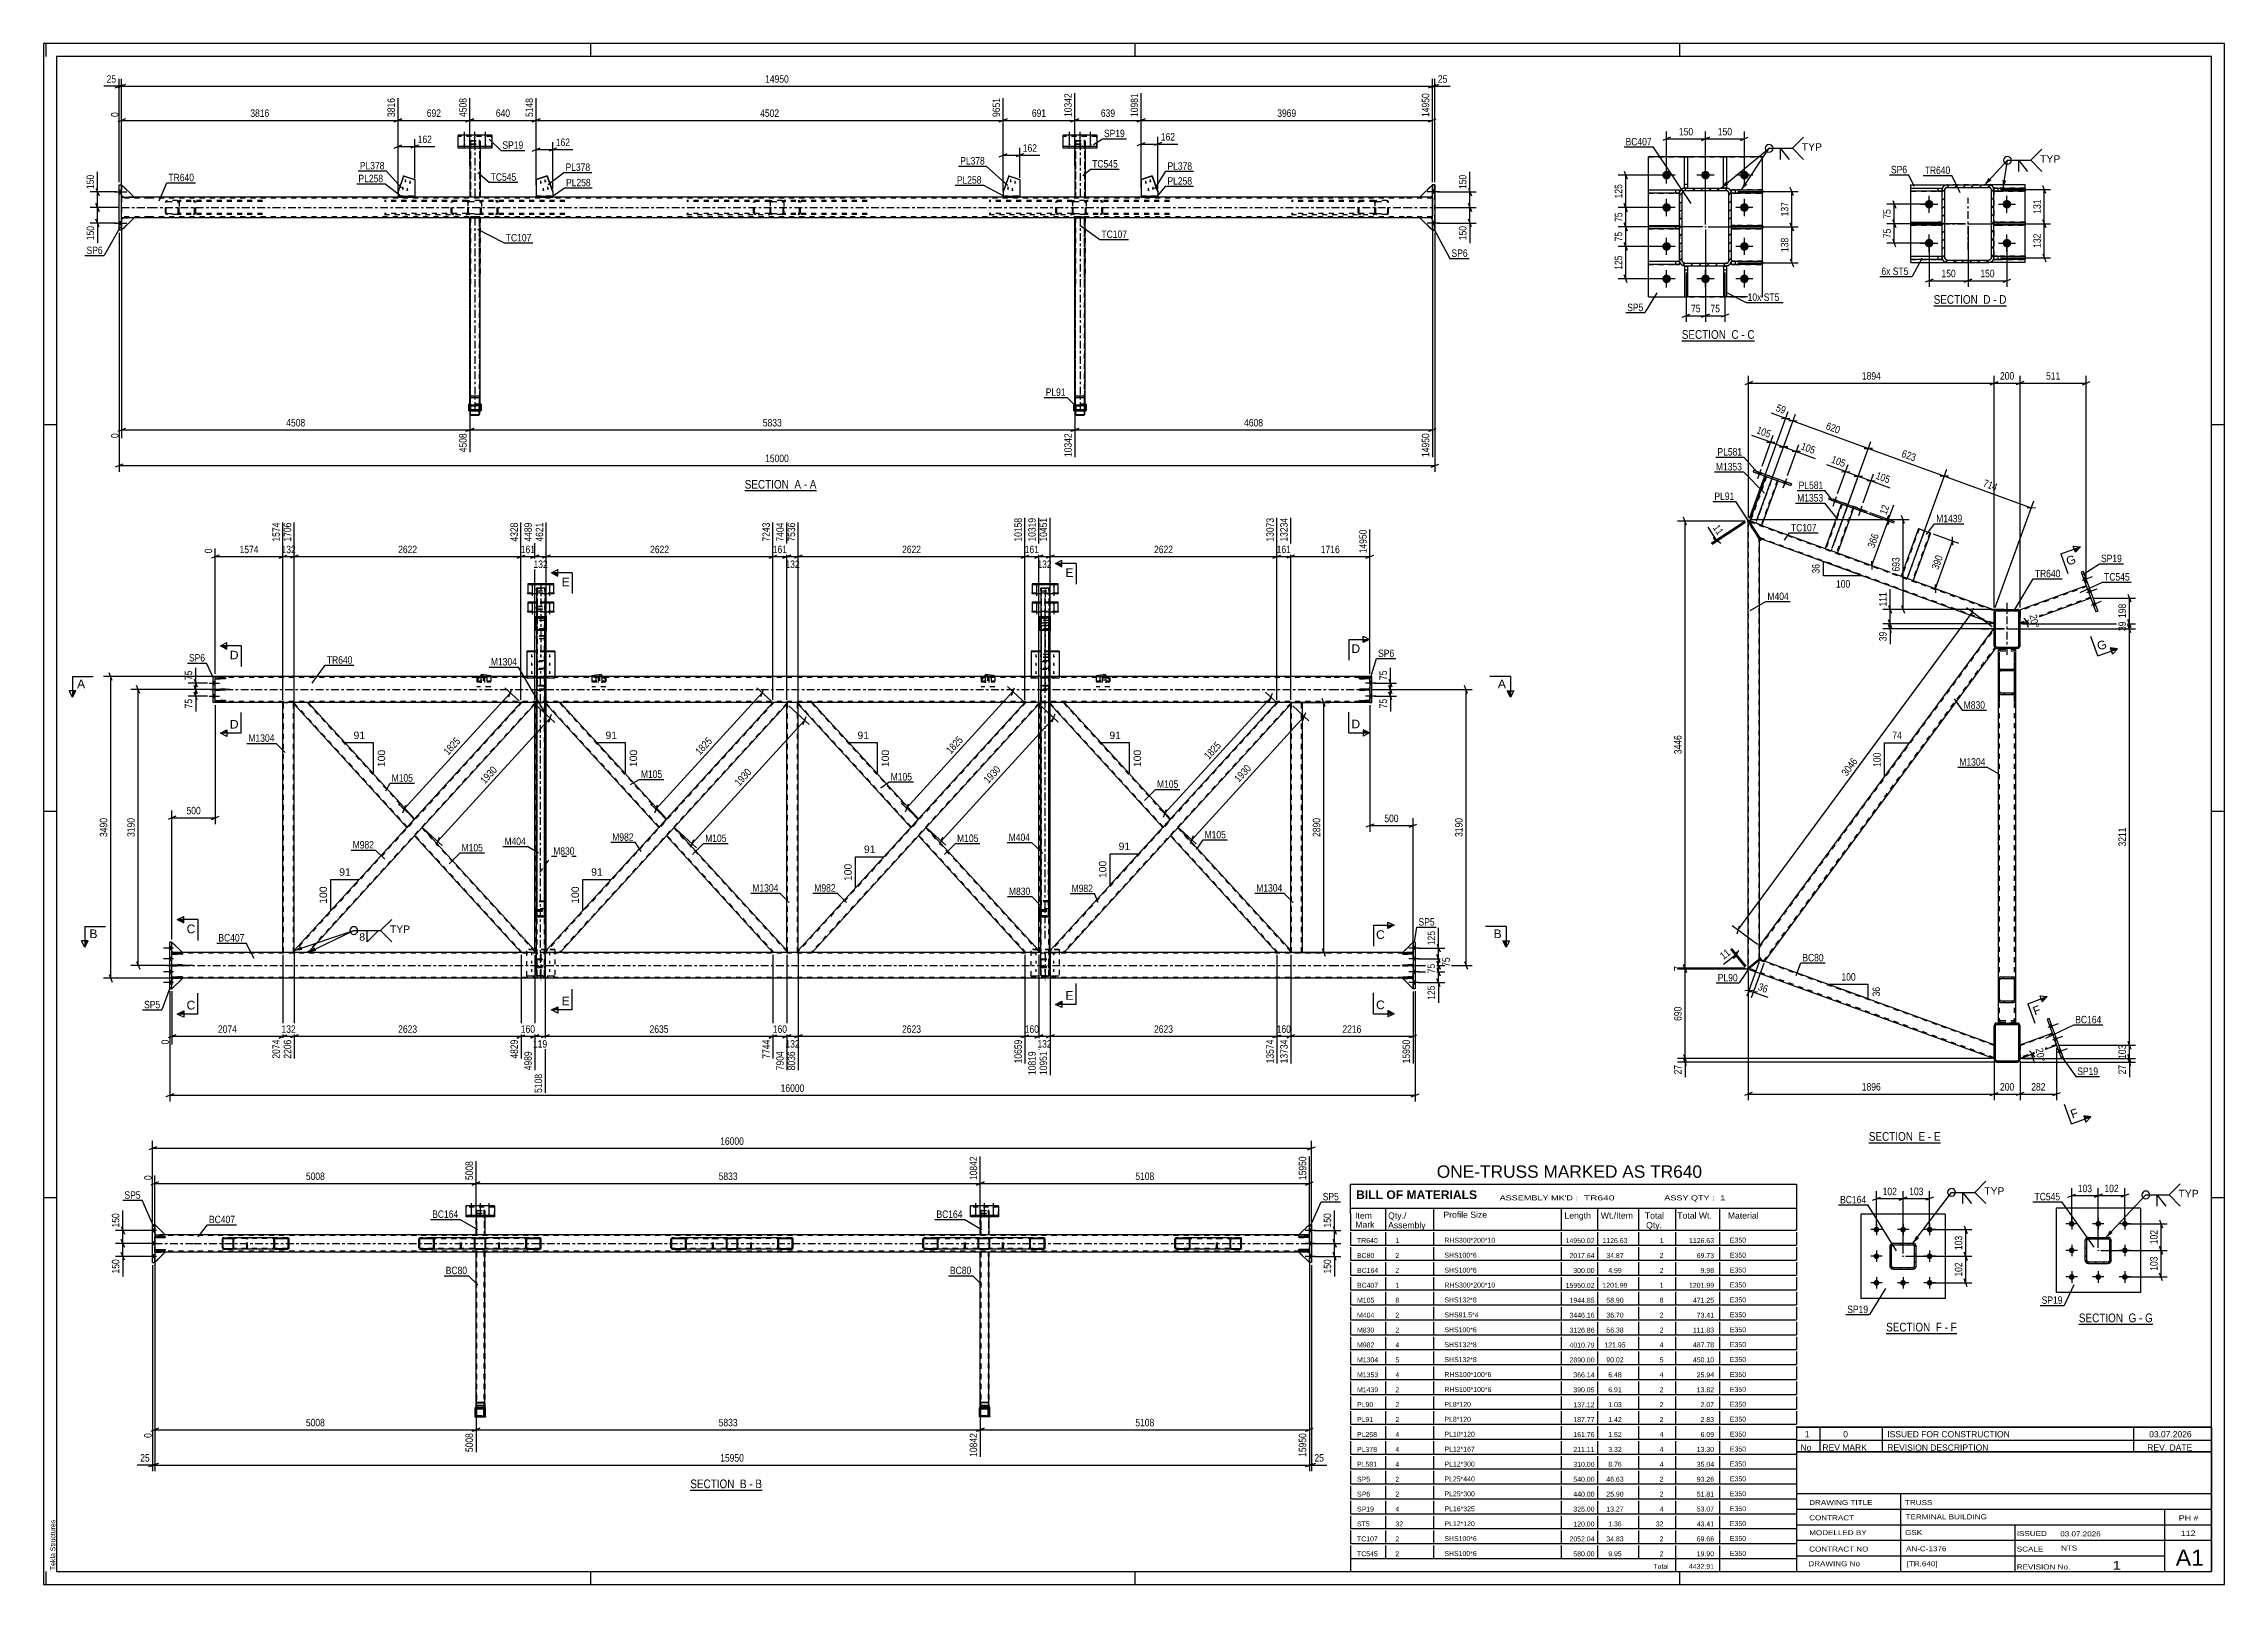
# Paper-space layout 'Layout1' of a CAD drawing. Header units: millimetres. Extents: x 0 to 841, y 0 to 594.
# The model-space entities are those that its viewports show. They can reach past a viewport. Long polylines and large blocks are cut down to what shows.
import ezdxf

# ---------------------------------------------------------------- set-up
doc = ezdxf.new("R2010")
doc.units = ezdxf.units.MM
doc.linetypes.add('DXK_LINE_DOT2', pattern=[3.9198, 1.9599, -1.9599])
doc.linetypes.add('DXK_LINE_DOT3', pattern=[5.9187, 2.979, -0.9799, 0.9799, -0.9799])
doc.layers.add('Viewport layer', color=7, linetype='Continuous', plot=False)
doc.styles.add('Arial', font='ARIAL.TTF', dxfattribs={"height": 0.2})
doc.styles.add('Arial Bold', font='ARIALBD.TTF', dxfattribs={"height": 0.2})
doc.styles.add('Arial Narrow', font='ARIALN.TTF', dxfattribs={"height": 0.2})

# ---------------------------------------------------------------- blocks, each defined once
blk = doc.blocks.new('Unknown-761549502-25925')
at = {"color": 7, "linetype": 'Continuous'}
for p, q in [((609.82, -293.93), (609.82, -339.98)), ((609.82, -293.93), (769.82, -293.93)), ((769.82, -293.98), (769.82, -339.98)), ((609.82, -309.98), (769.82, -309.98)), ((649.96, -309.98), (649.96, -339.98)), ((609.82, -315.98), (769.82, -315.98)), ((751.82, -339.93), (751.82, -315.93)), ((609.82, -321.98), (769.82, -321.98)), ((609.82, -327.98), (769.82, -327.98)), ((693.96, -321.98), (693.96, -339.98)), ((609.82, -333.98), (751.82, -333.98)), ((609.82, -339.98), (769.82, -339.98))]:
    blk.add_line(p, q, dxfattribs=at)
at = {"color": 7, "style": 'Arial Narrow'}
for s, height, width, p in [('CONTRACT', 1.909, 1.425378, (614.7, -320.27)), ('DRAWING TITLE', 1.9089, 1.425378, (614.7, -314.37)), ('TRUSS', 1.909, 1.425378, (651.63, -314.39)), ('TERMINAL BUILDING', 1.9089, 1.425378, (651.88, -319.9)), ('MODELLED BY', 1.9089, 1.425378, (614.7, -326)), ('GSK', 1.909, 1.425378, (651.7, -325.94)), ('ISSUED', 1.909, 1.425378, (694.76, -326.34)), ('03.07.2026', 1.909, 1.425378, (711.51, -326.46)), ('DRAWING No', 1.909, 1.425378, (614.38, -337.98)), ('CONTRACT NO', 1.9089, 1.425378, (614.7, -332.32)), ('AN-C-1376', 1.909, 1.425378, (652.05, -332.2)), ('[TR.640]', 1.909, 1.425378, (652.28, -337.99)), ('SCALE', 1.909, 1.425378, (694.76, -332.33)), ('1', 3.34, 1.5, (731.73, -339.3)), ('A1', 6.204, 1.25, (756.06, -337.78)), ('REVISION No.', 1.9089, 1.425378, (694.76, -339.21))]:
    blk.add_text(s, height=height, dxfattribs=dict(at, width=width)).set_placement(p)
at = {"color": 7, "linetype": 'Continuous', "style": 'Arial Narrow'}
for s, height, width, p in [('PH #', 2.1, 1.42538, (757.22, -320.43)), ('112', 2.1, 1.42538, (758.01, -326.33)), ('NTS', 1.909, 1.425378, (711.82, -331.93))]:
    blk.add_text(s, height=height, dxfattribs=dict(at, width=width)).set_placement(p)
blk = doc.blocks.new('Unknown-761549502-1134')
at = {"color": 5, "linetype": 'Continuous'}
for p, q in [((774.82, 249.02), (-66.18, 249.02)), ((-66.18, 249.02), (-66.18, -344.98)), ((-65.18, 244.02), (-65.18, 249.02)), ((769.82, 244.02), (-61.18, 244.02)), ((-61.18, 244.02), (-61.18, -339.98)), ((144.82, 244.02), (144.82, 249.02)), ((354.82, 244.02), (354.82, 249.02)), ((564.82, 244.02), (564.82, 249.02)), ((769.82, -339.98), (769.82, 244.02)), ((774.82, -344.98), (774.82, 249.02)), ((-61.18, 102.02), (-66.18, 102.02)), ((774.82, 102.02), (769.82, 102.02)), ((-61.18, -46.98), (-66.18, -46.98)), ((774.82, -46.98), (769.82, -46.98)), ((-61.18, -195.98), (-66.18, -195.98)), ((774.82, -195.98), (769.82, -195.98)), ((-65.18, -344.98), (-65.18, -339.98)), ((-61.18, -339.98), (769.82, -339.98)), ((144.82, -344.98), (144.82, -339.98)), ((354.82, -344.98), (354.82, -339.98)), ((564.82, -344.98), (564.82, -339.98)), ((-66.18, -344.98), (774.82, -344.98))]:
    blk.add_line(p, q, dxfattribs=at)
at = {"color": 174, "linetype": 'Continuous', "style": 'Arial'}
blk.add_text('Tekla Structures', height=1.9102, rotation=90, dxfattribs=at).set_placement((-61.68, -339.48))
blk = doc.blocks.new('Unknown-761549502-25923')
at = {"color": 7, "linetype": 'Continuous'}
for p, q in [((437.82, -190.73), (609.82, -190.73)), ((437.82, -201.98), (437.82, -190.73)), ((609.82, -190.73), (609.82, -201.98)), ((437.82, -199.98), (609.82, -199.98)), ((451.32, -199.98), (451.32, -208.48)), ((469.82, -199.98), (469.82, -208.48)), ((519.1, -199.98), (519.1, -208.48)), ((533.1, -199.98), (533.1, -208.48)), ((548.82, -199.98), (548.82, -208.48)), ((563.1, -199.98), (563.1, -208.48)), ((580.1, -199.98), (580.1, -208.48)), ((437.82, -201.98), (437.82, -206.98)), ((437.82, -206.98), (437.82, -208.48)), ((437.82, -208.48), (609.82, -208.48)), ((437.82, -209.25), (437.82, -214.23)), ((451.32, -209.25), (451.32, -214.23)), ((469.82, -209.25), (469.82, -214.23)), ((519.1, -209.25), (519.1, -214.23)), ((533.1, -209.25), (533.1, -214.23)), ((548.82, -209.25), (548.82, -214.23)), ((563.1, -209.25), (563.1, -214.23)), ((580.1, -209.25), (580.1, -214.23)), ((609.82, -201.98), (609.82, -208.48)), ((609.82, -209.25), (609.82, -214.23)), ((437.82, -214.23), (609.82, -214.23)), ((437.82, -215), (437.82, -219.98)), ((451.32, -215), (451.32, -219.98)), ((469.82, -215), (469.82, -219.98)), ((519.1, -215), (519.1, -219.98)), ((533.1, -215), (533.1, -219.98)), ((548.82, -215), (548.82, -219.98)), ((563.1, -215), (563.1, -219.98)), ((580.1, -215), (580.1, -219.98)), ((609.82, -215), (609.82, -219.98)), ((437.82, -219.98), (609.82, -219.98)), ((437.82, -220.75), (437.82, -225.73)), ((437.82, -225.73), (609.82, -225.73)), ((437.82, -226.5), (437.82, -231.48)), ((451.32, -220.75), (451.32, -225.73)), ((451.32, -226.5), (451.32, -231.48)), ((469.82, -220.75), (469.82, -225.73)), ((469.82, -226.5), (469.82, -231.48)), ((519.1, -220.75), (519.1, -225.73)), ((519.1, -226.5), (519.1, -231.48)), ((533.1, -220.75), (533.1, -225.73)), ((533.1, -226.5), (533.1, -231.48)), ((548.82, -220.75), (548.82, -225.73)), ((548.82, -226.5), (548.82, -231.48)), ((563.1, -220.75), (563.1, -225.73)), ((563.1, -226.5), (563.1, -231.48)), ((580.1, -220.75), (580.1, -225.73)), ((580.1, -226.5), (580.1, -231.48)), ((609.82, -220.75), (609.82, -225.73)), ((609.82, -226.5), (609.82, -231.48)), ((437.82, -231.48), (609.82, -231.48)), ((437.82, -232.25), (437.82, -237.23)), ((451.32, -232.25), (451.32, -237.23)), ((469.82, -232.25), (469.82, -237.23)), ((519.1, -232.25), (519.1, -237.23)), ((533.1, -232.25), (533.1, -237.23)), ((548.82, -232.25), (548.82, -237.23)), ((563.1, -232.25), (563.1, -237.23)), ((580.1, -232.25), (580.1, -237.23)), ((609.82, -232.25), (609.82, -237.23)), ((437.82, -237.23), (609.82, -237.23)), ((437.82, -238), (437.82, -242.98)), ((437.82, -242.98), (609.82, -242.98)), ((437.82, -243.75), (437.82, -248.73)), ((451.32, -238), (451.32, -242.98)), ((451.32, -243.75), (451.32, -248.73)), ((469.82, -238), (469.82, -242.98)), ((469.82, -243.75), (469.82, -248.73)), ((519.1, -238), (519.1, -242.98)), ((519.1, -243.75), (519.1, -248.73)), ((533.1, -238), (533.1, -242.98)), ((533.1, -243.75), (533.1, -248.73)), ((548.82, -238), (548.82, -242.98)), ((548.82, -243.75), (548.82, -248.73)), ((563.1, -238), (563.1, -242.98)), ((563.1, -243.75), (563.1, -248.73)), ((580.1, -238), (580.1, -242.98)), ((580.1, -243.75), (580.1, -248.73)), ((609.82, -238), (609.82, -242.98)), ((609.82, -243.75), (609.82, -248.73)), ((437.82, -248.73), (609.82, -248.73)), ((437.82, -249.5), (437.82, -254.48)), ((451.32, -249.5), (451.32, -254.48)), ((469.82, -249.5), (469.82, -254.48)), ((519.1, -249.5), (519.1, -254.48)), ((533.1, -249.5), (533.1, -254.48)), ((548.82, -249.5), (548.82, -254.48)), ((563.1, -249.5), (563.1, -254.48)), ((580.1, -249.5), (580.1, -254.48)), ((609.82, -249.5), (609.82, -254.48)), ((437.82, -254.48), (609.82, -254.48)), ((437.82, -255.25), (437.82, -260.23)), ((437.82, -260.23), (609.82, -260.23)), ((451.32, -255.25), (451.32, -260.23)), ((469.82, -255.25), (469.82, -260.23)), ((519.1, -255.25), (519.1, -260.23)), ((533.1, -255.25), (533.1, -260.23)), ((548.82, -255.25), (548.82, -260.23)), ((563.1, -255.25), (563.1, -260.23)), ((580.1, -255.25), (580.1, -260.23)), ((609.82, -255.25), (609.82, -260.23)), ((437.82, -261), (437.82, -265.98)), ((437.82, -265.98), (609.82, -265.98)), ((437.82, -266.75), (437.82, -271.73)), ((451.32, -261), (451.32, -265.98)), ((451.32, -266.75), (451.32, -271.73)), ((469.82, -261), (469.82, -265.98)), ((469.82, -266.75), (469.82, -271.73)), ((519.1, -261), (519.1, -265.98)), ((519.1, -266.75), (519.1, -271.73)), ((533.1, -261), (533.1, -265.98)), ((533.1, -266.75), (533.1, -271.73)), ((548.82, -261), (548.82, -265.98)), ((548.82, -266.75), (548.82, -271.73)), ((563.1, -261), (563.1, -265.98)), ((563.1, -266.75), (563.1, -271.73)), ((580.1, -261), (580.1, -265.98)), ((580.1, -266.75), (580.1, -271.73)), ((609.82, -261), (609.82, -265.98)), ((609.82, -266.75), (609.82, -271.73)), ((437.82, -271.73), (609.82, -271.73)), ((437.82, -272.5), (437.82, -277.48)), ((437.82, -277.48), (609.82, -277.48)), ((451.32, -272.5), (451.32, -277.48)), ((469.82, -272.5), (469.82, -277.48)), ((519.1, -272.5), (519.1, -277.48)), ((533.1, -272.5), (533.1, -277.48)), ((548.82, -272.5), (548.82, -277.48)), ((563.1, -272.5), (563.1, -277.48)), ((580.1, -272.5), (580.1, -277.48)), ((609.82, -272.5), (609.82, -277.48)), ((437.82, -278.25), (437.82, -283.23)), ((437.82, -283.23), (609.82, -283.23)), ((437.82, -284), (437.82, -288.98)), ((451.32, -278.25), (451.32, -283.23)), ((451.32, -284), (451.32, -288.98)), ((469.82, -278.25), (469.82, -283.23)), ((469.82, -284), (469.82, -288.98)), ((519.1, -278.25), (519.1, -283.23)), ((519.1, -284), (519.1, -288.98)), ((533.1, -278.25), (533.1, -283.23)), ((533.1, -284), (533.1, -288.98)), ((548.82, -278.25), (548.82, -283.23)), ((548.82, -284), (548.82, -288.98)), ((563.1, -278.25), (563.1, -283.23)), ((563.1, -284), (563.1, -288.98)), ((580.1, -278.25), (580.1, -283.23)), ((580.1, -284), (580.1, -288.98)), ((609.82, -278.25), (609.82, -283.23)), ((609.82, -284), (609.82, -288.98)), ((437.82, -288.98), (609.82, -288.98)), ((437.82, -289.75), (437.82, -294.73)), ((451.32, -289.75), (451.32, -294.73)), ((469.82, -289.75), (469.82, -294.73)), ((519.1, -289.75), (519.1, -294.73)), ((533.1, -289.75), (533.1, -294.73)), ((548.82, -289.75), (548.82, -294.73)), ((563.1, -289.75), (563.1, -294.73)), ((580.1, -289.75), (580.1, -294.73)), ((609.82, -289.75), (609.82, -294.73)), ((437.82, -294.73), (609.82, -294.73)), ((437.82, -295.5), (437.82, -300.48)), ((437.82, -300.48), (609.82, -300.48)), ((437.82, -301.25), (437.82, -306.23)), ((451.32, -295.5), (451.32, -300.48)), ((451.32, -301.25), (451.32, -306.23)), ((469.82, -295.5), (469.82, -300.48)), ((469.82, -301.25), (469.82, -306.23)), ((519.1, -295.5), (519.1, -300.48)), ((519.1, -301.25), (519.1, -306.23)), ((533.1, -295.5), (533.1, -300.48)), ((533.1, -301.25), (533.1, -306.23)), ((548.82, -295.5), (548.82, -300.48)), ((548.82, -301.25), (548.82, -306.23)), ((563.1, -295.5), (563.1, -300.48)), ((563.1, -301.25), (563.1, -306.23)), ((580.1, -295.5), (580.1, -300.48)), ((580.1, -301.25), (580.1, -306.23)), ((609.82, -295.5), (609.82, -300.48)), ((609.82, -301.25), (609.82, -306.23)), ((437.82, -306.23), (609.82, -306.23)), ((437.82, -307), (437.82, -311.98)), ((451.32, -307), (451.32, -311.98)), ((469.82, -307), (469.82, -311.98)), ((519.1, -307), (519.1, -311.98)), ((533.1, -307), (533.1, -311.98)), ((548.82, -307), (548.82, -311.98)), ((563.1, -307), (563.1, -311.98)), ((580.1, -307), (580.1, -311.98)), ((609.82, -307), (609.82, -311.98)), ((437.82, -311.98), (609.82, -311.98)), ((437.82, -312.75), (437.82, -317.73)), ((437.82, -317.73), (609.82, -317.73)), ((437.82, -318.5), (437.82, -323.48)), ((451.32, -312.75), (451.32, -317.73)), ((451.32, -318.5), (451.32, -323.48)), ((469.82, -312.75), (469.82, -317.73)), ((469.82, -318.5), (469.82, -323.48)), ((519.1, -312.75), (519.1, -317.73)), ((519.1, -318.5), (519.1, -323.48)), ((533.1, -312.75), (533.1, -317.73)), ((533.1, -318.5), (533.1, -323.48)), ((548.82, -312.75), (548.82, -317.73)), ((548.82, -318.5), (548.82, -323.48)), ((563.1, -312.75), (563.1, -317.73)), ((563.1, -318.5), (563.1, -323.48)), ((580.1, -312.75), (580.1, -317.73)), ((580.1, -318.5), (580.1, -323.48)), ((609.82, -312.75), (609.82, -317.73)), ((609.82, -318.5), (609.82, -323.48)), ((437.82, -323.48), (609.82, -323.48)), ((437.82, -324.25), (437.82, -329.23)), ((451.32, -324.25), (451.32, -329.23)), ((469.82, -324.25), (469.82, -329.23)), ((519.1, -324.25), (519.1, -329.23)), ((533.1, -324.25), (533.1, -329.23)), ((548.82, -324.25), (548.82, -329.23)), ((563.1, -324.25), (563.1, -329.23)), ((580.1, -324.25), (580.1, -329.23)), ((609.82, -324.25), (609.82, -329.23)), ((437.82, -329.23), (609.82, -329.23)), ((437.82, -330), (437.82, -334.98)), ((437.82, -334.98), (609.82, -334.98)), ((437.82, -334.98), (609.82, -334.98)), ((437.82, -334.98), (437.82, -339.98)), ((451.32, -330), (451.32, -334.98)), ((469.82, -330), (469.82, -334.98)), ((519.1, -330), (519.1, -334.98)), ((533.1, -330), (533.1, -334.98)), ((548.82, -330), (548.82, -334.98)), ((563.1, -330), (563.1, -334.98)), ((563.1, -334.98), (563.1, -339.98)), ((580.1, -330), (580.1, -334.98)), ((580.1, -334.98), (580.1, -339.98)), ((609.82, -330), (609.82, -334.98)), ((609.82, -334.98), (609.82, -339.98)), ((437.82, -339.98), (609.82, -339.98))]:
    blk.add_line(p, q, dxfattribs=at)
at = {"color": 7}
for s, height, style, p in [('BILL OF MATERIALS', 3.3405, 'Arial Bold', (439.97, -196.42)), ('Profile Size', 2.3877, 'Arial', (473.63, -203.65)), ('Mark', 2.388, 'Arial', (439.66, -207.48))]:
    blk.add_text(s, height=height, dxfattribs=dict(at, style=style)).set_placement(p)
at = {"color": 7, "linetype": 'Continuous'}
for s, height, style, p in [('Item', 2.388, 'Arial', (439.57, -203.98)), ('Qty./', 2.388, 'Arial', (452.32, -203.98)), ('Length', 2.388, 'Arial', (520.32, -203.98)), ('Wt./Item', 2.388, 'Arial', (534.32, -203.98)), ('Total', 2.388, 'Arial', (551.32, -203.98)), ('Total Wt.', 2.388, 'Arial', (563.82, -203.98)), ('Material', 2.388, 'Arial', (583.32, -203.98)), ('Assembly', 2.388, 'Arial', (452.32, -207.7)), ('Qty.', 2.388, 'Arial', (551.82, -207.7)), ('TR640', 1.91, 'Arial', (440.32, -213.38)), ('BC80', 1.91, 'Arial', (440.32, -219.13)), ('2', 1.91, 'Arial', (455.13, -219.13)), ('1', 1.91, 'Arial', (455.13, -213.38)), ('SHS100*6', 1.91, 'Arial', (474.03, -219.03)), ('RHS300*200*10', 1.9102, 'Arial', (474.03, -213.28)), ('14950.02', 1.91, 'Arial', (520.79, -213.42)), ('2017.64', 1.91, 'Arial', (522.27, -219.17)), ('1126.63', 1.91, 'Arial', (534.98, -213.38)), ('34.87', 1.91, 'Arial', (536.47, -219.13)), ('2', 1.91, 'Arial', (557.04, -219.13)), ('1', 1.91, 'Arial', (557.04, -213.38)), ('1126.63', 1.91, 'Arial', (568.37, -213.38)), ('69.73', 1.91, 'Arial', (571.34, -219.13)), ('E350', 1.91, 'Arial', (584.13, -213.25)), ('E350', 1.91, 'Arial', (584.13, -219)), ('BC164', 1.91, 'Arial', (440.32, -224.88)), ('2', 1.91, 'Arial', (455.13, -224.88)), ('SHS100*6', 1.91, 'Arial', (474.03, -224.78)), ('300.00', 1.91, 'Arial', (523.75, -224.92)), ('4.99', 1.91, 'Arial', (537.21, -224.88)), ('2', 1.91, 'Arial', (557.04, -224.88)), ('9.98', 1.91, 'Arial', (572.82, -224.88)), ('E350', 1.91, 'Arial', (584.13, -224.75)), ('BC407', 1.91, 'Arial', (440.32, -230.63)), ('M105', 1.91, 'Arial', (440.32, -236.38)), ('8', 1.91, 'Arial', (455.13, -236.38)), ('1', 1.91, 'Arial', (455.13, -230.63)), ('SHS132*8', 1.91, 'Arial', (474.03, -236.28)), ('RHS300*200*10', 1.9102, 'Arial', (474.03, -230.53)), ('15950.02', 1.91, 'Arial', (520.79, -230.67)), ('1944.85', 1.91, 'Arial', (522.27, -236.42)), ('1201.99', 1.91, 'Arial', (534.98, -230.63)), ('58.90', 1.91, 'Arial', (536.47, -236.38)), ('8', 1.91, 'Arial', (557.04, -236.38)), ('1', 1.91, 'Arial', (557.04, -230.63)), ('1201.99', 1.91, 'Arial', (568.37, -230.63)), ('471.25', 1.91, 'Arial', (569.86, -236.38)), ('E350', 1.91, 'Arial', (584.13, -230.5)), ('E350', 1.91, 'Arial', (584.13, -236.25)), ('M404', 1.91, 'Arial', (440.32, -242.13)), ('2', 1.91, 'Arial', (455.13, -242.13)), ('SHS91.5*4', 1.91, 'Arial', (474.03, -242.03)), ('3446.16', 1.91, 'Arial', (522.27, -242.17)), ('36.70', 1.91, 'Arial', (536.47, -242.13)), ('2', 1.91, 'Arial', (557.04, -242.13)), ('73.41', 1.91, 'Arial', (571.34, -242.13)), ('E350', 1.91, 'Arial', (584.13, -242)), ('M830', 1.91, 'Arial', (440.32, -247.88)), ('M982', 1.91, 'Arial', (440.32, -253.63)), ('4', 1.91, 'Arial', (455.13, -253.63)), ('2', 1.91, 'Arial', (455.13, -247.88)), ('SHS100*6', 1.91, 'Arial', (474.03, -247.78)), ('SHS132*8', 1.91, 'Arial', (474.03, -253.53)), ('4010.79', 1.91, 'Arial', (522.27, -253.67)), ('3126.86', 1.91, 'Arial', (522.27, -247.92)), ('121.95', 1.91, 'Arial', (535.72, -253.63)), ('56.38', 1.91, 'Arial', (536.47, -247.88)), ('4', 1.91, 'Arial', (557.04, -253.63)), ('2', 1.91, 'Arial', (557.04, -247.88)), ('487.78', 1.91, 'Arial', (569.86, -253.63)), ('111.83', 1.91, 'Arial', (569.86, -247.88)), ('E350', 1.91, 'Arial', (584.13, -247.75)), ('E350', 1.91, 'Arial', (584.13, -253.5)), ('M1304', 1.91, 'Arial', (440.32, -259.38)), ('5', 1.91, 'Arial', (455.13, -259.38)), ('SHS132*8', 1.91, 'Arial', (474.03, -259.28)), ('2890.00', 1.91, 'Arial', (522.27, -259.42)), ('90.02', 1.91, 'Arial', (536.47, -259.38)), ('5', 1.91, 'Arial', (557.04, -259.38)), ('450.10', 1.91, 'Arial', (569.86, -259.38)), ('E350', 1.91, 'Arial', (584.13, -259.25)), ('M1353', 1.91, 'Arial', (440.32, -265.13)), ('M1439', 1.91, 'Arial', (440.32, -270.88)), ('4', 1.91, 'Arial', (455.13, -265.13)), ('2', 1.91, 'Arial', (455.13, -270.88)), ('RHS100*100*6', 1.9102, 'Arial', (474.03, -265.03)), ('RHS100*100*6', 1.9102, 'Arial', (474.03, -270.78)), ('366.14', 1.91, 'Arial', (523.75, -265.17)), ('390.05', 1.91, 'Arial', (523.75, -270.92)), ('6.48', 1.91, 'Arial', (537.21, -265.13)), ('6.91', 1.91, 'Arial', (537.21, -270.88)), ('4', 1.91, 'Arial', (557.04, -265.13)), ('2', 1.91, 'Arial', (557.04, -270.88)), ('25.94', 1.91, 'Arial', (571.34, -265.13)), ('13.82', 1.91, 'Arial', (571.34, -270.88)), ('E350', 1.91, 'Arial', (584.13, -265)), ('E350', 1.91, 'Arial', (584.13, -270.75)), ('PL90', 1.91, 'Arial', (440.32, -276.63)), ('2', 1.91, 'Arial', (455.13, -276.63)), ('PL8*120', 1.91, 'Arial', (474.03, -276.53)), ('137.12', 1.91, 'Arial', (523.75, -276.67)), ('1.03', 1.91, 'Arial', (537.21, -276.63)), ('2', 1.91, 'Arial', (557.04, -276.63)), ('2.07', 1.91, 'Arial', (572.82, -276.63)), ('E350', 1.91, 'Arial', (584.13, -276.5)), ('PL91', 1.91, 'Arial', (440.32, -282.39)), ('2', 1.91, 'Arial', (455.13, -282.39)), ('PL8*120', 1.91, 'Arial', (474.03, -282.29)), ('187.77', 1.91, 'Arial', (523.75, -282.42)), ('1.42', 1.91, 'Arial', (537.21, -282.39)), ('2', 1.91, 'Arial', (557.04, -282.39)), ('2.83', 1.91, 'Arial', (572.82, -282.39)), ('E350', 1.91, 'Arial', (584.13, -282.25)), ('PL258', 1.91, 'Arial', (440.32, -288.14)), ('PL378', 1.91, 'Arial', (440.32, -293.89)), ('4', 1.91, 'Arial', (455.13, -288.14)), ('4', 1.91, 'Arial', (455.13, -293.89)), ('PL10*120', 1.91, 'Arial', (474.03, -288.04)), ('PL12*167', 1.91, 'Arial', (474.03, -293.79)), ('211.11', 1.91, 'Arial', (523.75, -293.92)), ('161.76', 1.91, 'Arial', (523.75, -288.17)), ('3.32', 1.91, 'Arial', (537.21, -293.89)), ('1.52', 1.91, 'Arial', (537.21, -288.14)), ('4', 1.91, 'Arial', (557.04, -288.14)), ('4', 1.91, 'Arial', (557.04, -293.89)), ('13.30', 1.91, 'Arial', (571.34, -293.89)), ('6.09', 1.91, 'Arial', (572.82, -288.14)), ('E350', 1.91, 'Arial', (584.13, -288)), ('E350', 1.91, 'Arial', (584.13, -293.75)), ('PL581', 1.91, 'Arial', (440.32, -299.64)), ('4', 1.91, 'Arial', (455.13, -299.64)), ('PL12*300', 1.91, 'Arial', (474.03, -299.54)), ('310.00', 1.91, 'Arial', (523.75, -299.67)), ('8.76', 1.91, 'Arial', (537.21, -299.64)), ('4', 1.91, 'Arial', (557.04, -299.64)), ('35.04', 1.91, 'Arial', (571.34, -299.64)), ('E350', 1.91, 'Arial', (584.13, -299.5)), ('SP5', 1.91, 'Arial', (440.32, -305.39)), ('SP6', 1.91, 'Arial', (440.32, -311.14)), ('2', 1.91, 'Arial', (455.13, -305.39)), ('2', 1.91, 'Arial', (455.13, -311.14)), ('PL25*440', 1.91, 'Arial', (474.03, -305.29)), ('PL25*300', 1.91, 'Arial', (474.03, -311.04)), ('440.00', 1.91, 'Arial', (523.75, -311.17)), ('540.00', 1.91, 'Arial', (523.75, -305.42)), ('46.63', 1.91, 'Arial', (536.47, -305.39)), ('25.90', 1.91, 'Arial', (536.47, -311.14)), ('2', 1.91, 'Arial', (557.04, -305.39)), ('2', 1.91, 'Arial', (557.04, -311.14)), ('51.81', 1.91, 'Arial', (571.34, -311.14)), ('93.26', 1.91, 'Arial', (571.34, -305.39)), ('E350', 1.91, 'Arial', (584.13, -305.25)), ('E350', 1.91, 'Arial', (584.13, -311)), ('SP19', 1.91, 'Arial', (440.32, -316.89)), ('4', 1.91, 'Arial', (455.13, -316.89)), ('PL16*325', 1.91, 'Arial', (474.03, -316.79)), ('325.00', 1.91, 'Arial', (523.75, -316.92)), ('13.27', 1.91, 'Arial', (536.47, -316.89)), ('4', 1.91, 'Arial', (557.04, -316.89)), ('53.07', 1.91, 'Arial', (571.34, -316.89)), ('E350', 1.91, 'Arial', (584.13, -316.75)), ('TC107', 1.91, 'Arial', (440.32, -328.39)), ('ST5', 1.91, 'Arial', (440.32, -322.64)), ('32', 1.91, 'Arial', (455.13, -322.64)), ('2', 1.91, 'Arial', (455.13, -328.39)), ('SHS100*6', 1.91, 'Arial', (474.03, -328.29)), ('PL12*120', 1.91, 'Arial', (474.03, -322.54)), ('2052.04', 1.91, 'Arial', (522.27, -328.42)), ('120.00', 1.91, 'Arial', (523.75, -322.67)), ('34.83', 1.91, 'Arial', (536.47, -328.39)), ('1.36', 1.91, 'Arial', (537.21, -322.64)), ('32', 1.91, 'Arial', (555.56, -322.64)), ('2', 1.91, 'Arial', (557.04, -328.39)), ('43.41', 1.91, 'Arial', (571.34, -322.64)), ('69.66', 1.91, 'Arial', (571.34, -328.39)), ('E350', 1.91, 'Arial', (584.13, -322.5)), ('E350', 1.91, 'Arial', (584.13, -328.25)), ('TC545', 1.91, 'Arial', (440.32, -334.14)), ('2', 1.91, 'Arial', (455.13, -334.14)), ('SHS100*6', 1.91, 'Arial', (474.03, -334.04)), ('580.00', 1.91, 'Arial', (523.75, -334.17)), ('9.95', 1.91, 'Arial', (537.21, -334.14)), ('2', 1.91, 'Arial', (557.04, -334.14)), ('19.90', 1.91, 'Arial', (571.34, -334.14)), ('E350', 1.91, 'Arial', (584.13, -334)), ('Total', 1.909, 'Arial Narrow', (554.65, -338.98)), ('4432.91', 1.91, 'Arial', (568.34, -338.98))]:
    blk.add_text(s, height=height, dxfattribs=dict(at, style=style)).set_placement(p)
at = {"color": 7, "linetype": 'Continuous', "style": 'Arial Narrow'}
for s, height, width, p in [("ASSEMBLY MK'D :", 1.9089, 1.6, (495.32, -196.93)), ('TR640', 1.909, 1.794707, (527.82, -196.93)), ('ASSY QTY :', 1.909, 1.6, (558.82, -196.93)), ('1', 1.91, 1.794707, (580.32, -196.93))]:
    blk.add_text(s, height=height, dxfattribs=dict(at, width=width)).set_placement(p)
blk = doc.blocks.new('Unknown-761549502-25924')
at = {"color": 2, "linetype": 'Continuous'}
blk.add_line((463.82, -190.73), (581.32, -190.73), dxfattribs=at)
at = {"color": 7, "style": 'Arial'}
blk.add_text('ONE-TRUSS MARKED AS TR640', height=4.7754, dxfattribs=at).set_placement((471.08, -188.23))
blk = doc.blocks.new('Unknown-761549502-25926')
at = {"color": 7, "linetype": 'Continuous'}
for p, q in [((609.82, -284.43), (769.82, -284.43)), ((769.82, -284.43), (609.82, -284.43)), ((609.82, -284.43), (609.82, -289.43)), ((618.82, -284.43), (618.82, -289.43)), ((642.82, -284.43), (642.82, -289.43)), ((739.82, -284.43), (739.82, -289.43)), ((769.82, -284.43), (769.82, -289.43)), ((609.82, -289.43), (769.82, -289.43)), ((609.82, -289.43), (609.82, -293.93)), ((609.82, -289.43), (769.82, -289.43)), ((769.82, -293.93), (609.82, -293.93)), ((618.82, -289.43), (618.82, -293.93)), ((642.82, -289.43), (642.82, -293.93)), ((739.82, -289.43), (739.82, -293.93)), ((769.82, -289.43), (769.82, -293.93))]:
    blk.add_line(p, q, dxfattribs=at)
at = {"color": 7, "linetype": 'Continuous', "style": 'Arial Narrow'}
for s, height, width, p in [('1', 2.39, 1.196471, (612.98, -288.28)), ('0', 2.39, 1.196471, (627.83, -288.28)), ('ISSUED FOR CONSTRUCTION', 2.3861, 1.196471, (644.82, -288.28)), ('03.07.2026', 2.386, 1.196471, (745.82, -288.28)), ('No', 2.386, 1.2, (611.36, -293.43)), ('REV MARK', 2.386, 1.2, (619.82, -293.43)), ('REVISION DESCRIPTION', 2.3861, 1.2, (644.82, -293.43)), ('REV. DATE', 2.386, 1.2, (745.1, -293.43))]:
    blk.add_text(s, height=height, dxfattribs=dict(at, width=width)).set_placement(p)
blk = doc.blocks.new('Unknown-761549502-20 - 5822')
at = {"color": 6, "linetype": 'Continuous'}
blk.add_line((204.2, 76.7), (231.84, 76.7), dxfattribs=at)
at = {"color": 0, "linetype": 'Continuous'}
blk.add_wipeout([(222.31, 77.45), (222.31, 80.95), (204.2, 80.95), (204.2, 77.45)], dxfattribs=at)
blk.add_wipeout([(225.91, 77.45), (225.91, 80.95), (223.36, 80.95), (223.36, 77.45)], dxfattribs=at)
at = {"color": 7, "linetype": 'Continuous', "style": 'Arial Narrow'}
blk.add_text('SECTION ', height=3.34, dxfattribs=at).set_placement((204.2, 77.45))
at = {"color": 0, "linetype": 'Continuous'}
blk.add_wipeout([(228.24, 77.45), (228.24, 80.95), (226.96, 80.95), (226.96, 77.45)], dxfattribs=at)
blk.add_wipeout([(231.84, 77.45), (231.84, 80.95), (229.29, 80.95), (229.29, 77.45)], dxfattribs=at)
at = {"color": 7, "linetype": 'Continuous', "style": 'Arial Narrow'}
for s, p in [('A', (223.36, 77.45)), ('-', (226.96, 77.45)), ('A', (229.29, 77.45))]:
    blk.add_text(s, height=3.34, dxfattribs=at).set_placement(p)
blk = doc.blocks.new('Unknown-761549502-12 - 20348')
at = {"color": 6, "linetype": 'Continuous'}
blk.add_line((183.22, -308.64), (210.87, -308.64), dxfattribs=at)
at = {"color": 0, "linetype": 'Continuous'}
blk.add_wipeout([(201.33, -307.89), (201.33, -304.39), (183.22, -304.39), (183.22, -307.89)], dxfattribs=at)
blk.add_wipeout([(204.94, -307.89), (204.94, -304.39), (202.38, -304.39), (202.38, -307.89)], dxfattribs=at)
at = {"color": 7, "linetype": 'Continuous', "style": 'Arial Narrow'}
blk.add_text('SECTION ', height=3.34, dxfattribs=at).set_placement((183.22, -307.89))
at = {"color": 0, "linetype": 'Continuous'}
blk.add_wipeout([(207.26, -307.89), (207.26, -304.39), (205.99, -304.39), (205.99, -307.89)], dxfattribs=at)
blk.add_wipeout([(210.87, -307.89), (210.87, -304.39), (208.31, -304.39), (208.31, -307.89)], dxfattribs=at)
at = {"color": 7, "linetype": 'Continuous', "style": 'Arial Narrow'}
for s, p in [('B', (202.38, -307.89)), ('-', (205.99, -307.89)), ('B', (208.31, -307.89))]:
    blk.add_text(s, height=3.34, dxfattribs=at).set_placement(p)
blk = doc.blocks.new('Unknown-761549502-13 - 21249')
at = {"color": 6, "linetype": 'Continuous'}
blk.add_line((565.57, 134.47), (593.65, 134.47), dxfattribs=at)
at = {"color": 0, "linetype": 'Continuous'}
blk.add_wipeout([(583.68, 135.22), (583.68, 138.72), (565.57, 138.72), (565.57, 135.22)], dxfattribs=at)
blk.add_wipeout([(587.5, 135.22), (587.5, 138.72), (584.73, 138.72), (584.73, 135.22)], dxfattribs=at)
at = {"color": 7, "linetype": 'Continuous', "style": 'Arial Narrow'}
blk.add_text('SECTION ', height=3.34, dxfattribs=at).set_placement((565.57, 135.22))
at = {"color": 0, "linetype": 'Continuous'}
blk.add_wipeout([(589.83, 135.22), (589.83, 138.72), (588.55, 138.72), (588.55, 135.22)], dxfattribs=at)
blk.add_wipeout([(593.65, 135.22), (593.65, 138.72), (590.88, 138.72), (590.88, 135.22)], dxfattribs=at)
at = {"color": 7, "linetype": 'Continuous', "style": 'Arial Narrow'}
for s, p in [('C', (584.73, 135.22)), ('-', (588.55, 135.22)), ('C', (590.88, 135.22))]:
    blk.add_text(s, height=3.34, dxfattribs=at).set_placement(p)
blk = doc.blocks.new('Unknown-761549502-14 - 21510')
at = {"color": 6, "linetype": 'Continuous'}
blk.add_line((662.71, 147.97), (690.78, 147.97), dxfattribs=at)
at = {"color": 0, "linetype": 'Continuous'}
blk.add_wipeout([(680.81, 148.72), (680.81, 152.22), (662.71, 152.22), (662.71, 148.72)], dxfattribs=at)
blk.add_wipeout([(684.63, 148.72), (684.63, 152.22), (681.86, 152.22), (681.86, 148.72)], dxfattribs=at)
at = {"color": 7, "linetype": 'Continuous', "style": 'Arial Narrow'}
blk.add_text('SECTION ', height=3.34, dxfattribs=at).set_placement((662.71, 148.72))
at = {"color": 0, "linetype": 'Continuous'}
blk.add_wipeout([(686.96, 148.72), (686.96, 152.22), (685.68, 152.22), (685.68, 148.72)], dxfattribs=at)
blk.add_wipeout([(690.78, 148.72), (690.78, 152.22), (688.01, 152.22), (688.01, 148.72)], dxfattribs=at)
at = {"color": 7, "linetype": 'Continuous', "style": 'Arial Narrow'}
for s, p in [('D', (681.86, 148.72)), ('D', (688.01, 148.72)), ('-', (685.68, 148.72))]:
    blk.add_text(s, height=3.34, dxfattribs=at).set_placement(p)
blk = doc.blocks.new('Unknown-761549502-15 - 21765')
at = {"color": 6, "linetype": 'Continuous'}
blk.add_line((637.71, -174.71), (665.36, -174.71), dxfattribs=at)
at = {"color": 0, "linetype": 'Continuous'}
blk.add_wipeout([(655.82, -173.96), (655.82, -170.46), (637.71, -170.46), (637.71, -173.96)], dxfattribs=at)
blk.add_wipeout([(659.43, -173.96), (659.43, -170.46), (656.87, -170.46), (656.87, -173.96)], dxfattribs=at)
at = {"color": 7, "linetype": 'Continuous', "style": 'Arial Narrow'}
blk.add_text('SECTION ', height=3.34, dxfattribs=at).set_placement((637.71, -173.96))
at = {"color": 0, "linetype": 'Continuous'}
blk.add_wipeout([(661.75, -173.96), (661.75, -170.46), (660.48, -170.46), (660.48, -173.96)], dxfattribs=at)
blk.add_wipeout([(665.36, -173.96), (665.36, -170.46), (662.8, -170.46), (662.8, -173.96)], dxfattribs=at)
at = {"color": 7, "linetype": 'Continuous', "style": 'Arial Narrow'}
for s, p in [('E', (656.87, -173.96)), ('-', (660.48, -173.96)), ('E', (662.8, -173.96))]:
    blk.add_text(s, height=3.34, dxfattribs=at).set_placement(p)
blk = doc.blocks.new('Unknown-761549502-16 - 24305')
at = {"color": 6, "linetype": 'Continuous'}
blk.add_line((644.39, -248.22), (671.6, -248.22), dxfattribs=at)
at = {"color": 0, "linetype": 'Continuous'}
blk.add_wipeout([(662.49, -247.47), (662.49, -243.97), (644.39, -243.97), (644.39, -247.47)], dxfattribs=at)
blk.add_wipeout([(665.89, -247.47), (665.89, -243.97), (663.54, -243.97), (663.54, -247.47)], dxfattribs=at)
at = {"color": 7, "linetype": 'Continuous', "style": 'Arial Narrow'}
blk.add_text('SECTION ', height=3.34, dxfattribs=at).set_placement((644.39, -247.47))
at = {"color": 0, "linetype": 'Continuous'}
blk.add_wipeout([(668.21, -247.47), (668.21, -243.97), (666.94, -243.97), (666.94, -247.47)], dxfattribs=at)
blk.add_wipeout([(671.6, -247.47), (671.6, -243.97), (669.26, -243.97), (669.26, -247.47)], dxfattribs=at)
at = {"color": 7, "linetype": 'Continuous', "style": 'Arial Narrow'}
for s, p in [('F', (663.54, -247.47)), ('-', (666.94, -247.47)), ('F', (669.26, -247.47))]:
    blk.add_text(s, height=3.34, dxfattribs=at).set_placement(p)
blk = doc.blocks.new('Unknown-761549502-17 - 24646')
at = {"color": 6, "linetype": 'Continuous'}
blk.add_line((718.71, -244.66), (747.21, -244.66), dxfattribs=at)
at = {"color": 0, "linetype": 'Continuous'}
blk.add_wipeout([(736.81, -243.91), (736.81, -240.41), (718.71, -240.41), (718.71, -243.91)], dxfattribs=at)
blk.add_wipeout([(740.85, -243.91), (740.85, -240.41), (737.86, -240.41), (737.86, -243.91)], dxfattribs=at)
at = {"color": 7, "linetype": 'Continuous', "style": 'Arial Narrow'}
blk.add_text('SECTION ', height=3.34, dxfattribs=at).set_placement((718.71, -243.91))
at = {"color": 0, "linetype": 'Continuous'}
blk.add_wipeout([(743.17, -243.91), (743.17, -240.41), (741.9, -240.41), (741.9, -243.91)], dxfattribs=at)
blk.add_wipeout([(747.21, -243.91), (747.21, -240.41), (744.22, -240.41), (744.22, -243.91)], dxfattribs=at)
at = {"color": 7, "linetype": 'Continuous', "style": 'Arial Narrow'}
for s, p in [('G', (737.86, -243.91)), ('-', (741.9, -243.91)), ('G', (744.22, -243.91))]:
    blk.add_text(s, height=3.34, dxfattribs=at).set_placement(p)
blk = doc.blocks.new('Bolt-761549502-3970 - 3824')
at = {"linetype": 'Continuous'}
for points in [[(-0.83, 3.05), (-0.83, 1.95), (0, 1.95), (0, 3.05)], [(-0.83, 3.05), (-0.83, 1.95), (0, 1.95), (0, 3.05)], [(-0.83, -1.95), (-0.83, -3.05), (0, -3.05), (0, -1.95)], [(-0.83, -1.95), (-0.83, -3.05), (0, -3.05), (0, -1.95)]]:
    blk.add_hatch(color=1, dxfattribs=at).paths.add_polyline_path(points)
at = {"color": 1, "linetype": 'Continuous'}
for p, q in [((-2.3, 2.5), (1.67, 2.5)), ((-2.3, 2.5), (1.67, 2.5)), ((-0.83, 3.05), (0, 3.05)), ((-0.83, 3.05), (0, 3.05)), ((-0.83, 1.95), (0, 1.95)), ((-0.83, 1.95), (0, 1.95)), ((-2.3, -2.5), (1.67, -2.5)), ((-2.3, -2.5), (1.67, -2.5)), ((-0.83, -1.95), (0, -1.95)), ((-0.83, -1.95), (0, -1.95)), ((-0.83, -3.05), (0, -3.05)), ((-0.83, -3.05), (0, -3.05))]:
    blk.add_line(p, q, dxfattribs=at)
blk = doc.blocks.new('Part-761549502-3874 - 3824')
at = {"color": 7, "linetype": 'DXK_LINE_DOT2'}
for p, q in [((-12.67, -110.74), (-16.67, -110.74)), ((-16.67, -110.74), (-16.67, -111.14)), ((-16.67, -111.14), (-12.67, -111.14)), ((-16.17, -111.14), (-16.17, -110.74)), ((-12.67, -111.14), (-12.67, -110.74))]:
    blk.add_line(p, q, dxfattribs=at)
blk = doc.blocks.new('Part-761549502-4066 - 3824')
at = {"color": 7, "linetype": 'DXK_LINE_DOT2'}
for p, q in [((314.61, -110.54), (314.61, -100.18)), ((317.16, -100.18), (314.61, -100.18)), ((317.33, -100.36), (314.61, -100.36)), ((322, -100.18), (317.6, -100.18)), ((322, -100.36), (317.6, -100.36)), ((325.44, -100.36), (322.27, -100.36)), ((325.44, -100.18), (322.44, -100.18)), ((325.44, -100.18), (325.44, -110.54)), ((314.61, -110.36), (325.44, -110.36)), ((325.44, -110.54), (314.61, -110.54))]:
    blk.add_line(p, q, dxfattribs=at)
at = {"color": 2, "linetype": 'Continuous'}
for p, q in [((317.6, -100.18), (317.16, -100.18)), ((317.6, -100.36), (317.33, -100.36)), ((322.44, -100.18), (322, -100.18)), ((322.27, -100.36), (322, -100.36))]:
    blk.add_line(p, q, dxfattribs=at)
blk = doc.blocks.new('Part-761549502-3845 - 3824')
at = {"color": 2, "linetype": 'Continuous'}
for p, q in [((124.05, 27.26), (124.08, 27.41)), ((124.05, -86.99), (124.05, 27.26)), ((124.08, 27.41), (124.13, 27.55)), ((124.13, 27.55), (124.22, 27.63)), ((124.22, 27.63), (124.32, 27.67)), ((124.32, 27.67), (126.84, 27.67)), ((126.84, 27.67), (126.94, 27.63)), ((126.94, 27.63), (127.03, 27.55)), ((127.03, 27.55), (127.08, 27.41)), ((127.08, 27.41), (127.1, 27.26)), ((127.1, -86.99), (127.1, 27.26)), ((124.07, -87.07), (124.05, -86.99)), ((124.13, -87.14), (124.07, -87.07)), ((124.22, -87.19), (124.13, -87.14)), ((124.32, -87.21), (124.22, -87.19)), ((124.32, -87.21), (126.84, -87.21)), ((126.94, -87.19), (126.84, -87.21)), ((127.02, -87.14), (126.94, -87.19)), ((127.08, -87.07), (127.02, -87.14)), ((127.1, -86.99), (127.08, -87.07))]:
    blk.add_line(p, q, dxfattribs=at)
at = {"color": 7, "linetype": 'DXK_LINE_DOT2'}
for p, q in [((124.2, 27.34), (124.19, 27.26)), ((124.19, -86.99), (124.19, 27.26)), ((124.23, 27.4), (124.2, 27.34)), ((124.27, 27.45), (124.23, 27.4)), ((124.32, 27.46), (124.27, 27.45)), ((124.32, 27.46), (126.84, 27.46)), ((126.89, 27.45), (126.84, 27.46)), ((126.93, 27.4), (126.89, 27.45)), ((126.96, 27.34), (126.93, 27.4)), ((126.97, 27.26), (126.96, 27.34)), ((126.97, -86.99), (126.97, 27.26)), ((124.08, 23.26), (124.05, 23.42)), ((124.13, 23.13), (124.08, 23.26)), ((124.22, 23.04), (124.13, 23.13)), ((124.2, 23.34), (124.19, 23.42)), ((124.22, 23.29), (124.2, 23.34)), ((124.23, 23.27), (124.22, 23.29)), ((124.32, 23.01), (124.22, 23.04)), ((124.23, 23.27), (124.27, 23.23)), ((124.27, 23.23), (124.32, 23.21)), ((124.32, 23.21), (126.84, 23.21)), ((124.32, 23.01), (126.84, 23.01)), ((126.84, 23.21), (126.89, 23.23)), ((126.94, 23.04), (126.84, 23.01)), ((126.89, 23.23), (126.93, 23.27)), ((126.93, 23.27), (126.94, 23.29)), ((126.94, 23.29), (126.96, 23.34)), ((127.03, 23.13), (126.94, 23.04)), ((126.96, 23.34), (126.97, 23.42)), ((127.08, 23.26), (127.03, 23.13)), ((127.1, 23.42), (127.08, 23.26)), ((124.05, -84.98), (124.07, -84.9)), ((124.07, -84.9), (124.13, -84.83)), ((124.13, -84.83), (124.22, -84.79)), ((124.2, -84.94), (124.19, -84.98)), ((124.19, -86.99), (124.2, -87.03)), ((124.23, -84.91), (124.2, -84.94)), ((124.2, -87.03), (124.23, -87.07)), ((124.22, -84.79), (124.32, -84.77)), ((124.27, -84.88), (124.23, -84.91)), ((124.23, -87.07), (124.27, -87.09)), ((124.32, -84.88), (124.27, -84.88)), ((124.27, -87.09), (124.32, -87.1)), ((124.32, -84.77), (126.84, -84.77)), ((124.32, -84.88), (126.84, -84.88)), ((124.32, -87.1), (126.84, -87.1)), ((126.84, -84.77), (126.94, -84.79)), ((126.89, -84.88), (126.84, -84.88)), ((126.84, -87.1), (126.89, -87.09)), ((126.93, -84.91), (126.89, -84.88)), ((126.89, -87.09), (126.93, -87.07)), ((126.96, -84.94), (126.93, -84.91)), ((126.93, -87.07), (126.96, -87.03)), ((126.94, -84.79), (127.02, -84.83)), ((126.97, -84.98), (126.96, -84.94)), ((126.96, -87.03), (126.97, -86.99)), ((127.02, -84.83), (127.08, -84.9)), ((127.08, -84.9), (127.1, -84.98))]:
    blk.add_line(p, q, dxfattribs=at)
blk = doc.blocks.new('Bolt-761549502-3965 - 3824')
at = {"linetype": 'Continuous'}
for points in [[(128.91, 32.89), (128.99, 32.88), (129.06, 32.87), (129.13, 32.86), (129.19, 32.84), (129.23, 32.82), (129.26, 32.8), (129.28, 32.77), (129.28, 32.75), (129.26, 32.72), (129.23, 32.7), (129.19, 32.68), (129.13, 32.66), (129.06, 32.65), (128.99, 32.64), (128.91, 32.63), (128.84, 32.64), (128.76, 32.65), (128.7, 32.66), (128.64, 32.68), (128.6, 32.7), (128.57, 32.72), (128.55, 32.75), (128.55, 32.77), (128.57, 32.8), (128.6, 32.82), (128.64, 32.84), (128.7, 32.86), (128.76, 32.87), (128.84, 32.88)], [(128.91, 30.49), (128.99, 30.49), (129.06, 30.48), (129.13, 30.47), (129.19, 30.45), (129.23, 30.43), (129.26, 30.4), (129.28, 30.38), (129.28, 30.35), (129.26, 30.33), (129.23, 30.3), (129.19, 30.28), (129.13, 30.26), (129.06, 30.25), (128.99, 30.24), (128.91, 30.24), (128.84, 30.24), (128.76, 30.25), (128.7, 30.26), (128.64, 30.28), (128.6, 30.3), (128.57, 30.33), (128.55, 30.35), (128.55, 30.38), (128.57, 30.4), (128.6, 30.43), (128.64, 30.45), (128.7, 30.47), (128.76, 30.48), (128.84, 30.49)]]:
    blk.add_hatch(color=1, dxfattribs=at).paths.add_polyline_path(points)
at = {"color": 1, "linetype": 'Continuous'}
for p, q in [((128.91, 33.92), (128.91, 31.48)), ((128.91, 31.52), (128.91, 29.08))]:
    blk.add_line(p, q, dxfattribs=at)
blk = doc.blocks.new('Part-761549502-4200 - 3824')
at = {"color": 7, "linetype": 'DXK_LINE_DOT2'}
for p, q in [((312.61, -5), (224.83, -101.05)), ((317.6, -5.27), (229.82, -101.33)), ((317.6, -5), (312.25, -5)), ((271.22, -49.9), (268.24, -53.16)), ((274.2, -53.16), (271.22, -56.42)), ((230.18, -101.33), (224.83, -101.33))]:
    blk.add_line(p, q, dxfattribs=at)
at = {"color": 2, "linetype": 'Continuous'}
for p, q in [((312.25, -5), (271.22, -49.9)), ((317.6, -5.66), (274.2, -53.16)), ((317.6, -5.66), (317.6, -5)), ((268.24, -53.16), (224.83, -100.66)), ((271.22, -56.42), (230.18, -101.33)), ((224.83, -101.33), (224.83, -100.66))]:
    blk.add_line(p, q, dxfattribs=at)
blk = doc.blocks.new('Part-761549502-3901 - 3824')
at = {"color": 2, "linetype": 'Continuous'}
for p, q in [((461.93, -97.33), (457.93, -101.33)), ((461.43, -101.33), (461.93, -100.83)), ((457.93, -101.33), (461.43, -101.33))]:
    blk.add_line(p, q, dxfattribs=at)
at = {"color": 7, "linetype": 'DXK_LINE_DOT2'}
blk.add_line((461.93, -100.83), (461.93, -97.33), dxfattribs=at)
blk = doc.blocks.new('Part-761549502-3830 - 3824')
at = {"color": 2, "linetype": 'Continuous'}
for p, q in [((145.24, 5.06), (145.24, 5)), ((145.24, 5.06), (150.63, 5.06)), ((150.63, 5.06), (150.63, 5))]:
    blk.add_line(p, q, dxfattribs=at)
at = {"color": 7, "linetype": 'DXK_LINE_DOT2'}
for p, q in [((145.24, 5), (145.24, 1.06)), ((150.63, 1.06), (145.24, 1.06)), ((150.63, 5), (150.63, 1.06))]:
    blk.add_line(p, q, dxfattribs=at)
blk = doc.blocks.new('Bolt-761549502-3964 - 3824')
at = {"linetype": 'Continuous'}
for points in [[(146.77, 4.86), (146.71, 4.86), (146.65, 4.87), (146.59, 4.88), (146.55, 4.89), (146.51, 4.91), (146.49, 4.93), (146.47, 4.95), (146.47, 4.97), (146.49, 4.99), (146.51, 5.01), (146.55, 5.03), (146.59, 5.04), (146.65, 5.06), (146.71, 5.06), (146.77, 5.06), (146.83, 5.06), (146.89, 5.06), (146.95, 5.04), (146.99, 5.03), (147.03, 5.01), (147.06, 4.99), (147.07, 4.97), (147.07, 4.95), (147.06, 4.93), (147.03, 4.91), (146.99, 4.89), (146.95, 4.88), (146.89, 4.87), (146.83, 4.86)], [(148.19, 5.02), (148.13, 5.03), (148.07, 5.03), (148.02, 5.04), (147.97, 5.06), (147.93, 5.07), (147.91, 5.09), (147.89, 5.11), (147.89, 5.14), (147.91, 5.16), (147.93, 5.18), (147.97, 5.19), (148.02, 5.21), (148.07, 5.22), (148.13, 5.23), (148.19, 5.23), (148.25, 5.23), (148.31, 5.22), (148.37, 5.21), (148.41, 5.19), (148.45, 5.18), (148.48, 5.16), (148.49, 5.14), (148.49, 5.11), (148.48, 5.09), (148.45, 5.07), (148.41, 5.06), (148.37, 5.04), (148.31, 5.03), (148.25, 5.03)], [(149.04, 4.16), (148.98, 4.16), (148.92, 4.17), (148.87, 4.18), (148.82, 4.19), (148.78, 4.21), (148.76, 4.23), (148.75, 4.25), (148.75, 4.27), (148.76, 4.29), (148.78, 4.31), (148.82, 4.33), (148.87, 4.34), (148.92, 4.36), (148.98, 4.36), (149.04, 4.36), (149.11, 4.36), (149.17, 4.36), (149.22, 4.34), (149.27, 4.33), (149.3, 4.31), (149.33, 4.29), (149.34, 4.27), (149.34, 4.25), (149.33, 4.23), (149.3, 4.21), (149.27, 4.19), (149.22, 4.18), (149.17, 4.17), (149.11, 4.16)]]:
    blk.add_hatch(color=1, dxfattribs=at).paths.add_polyline_path(points)
at = {"color": 1, "linetype": 'Continuous'}
for p, q in [((146.77, 5.59), (146.77, 3.24)), ((148.19, 5.75), (148.19, 3.4)), ((149.04, 4.89), (149.04, 2.54))]:
    blk.add_line(p, q, dxfattribs=at)
at = {"color": 1, "linetype": 'DXK_LINE_DOT2'}
blk.add_line((147.62, 4.72), (147.62, 2.37), dxfattribs=at)
blk = doc.blocks.new('Bolt-761549502-3963 - 3824')
at = {"linetype": 'Continuous'}
for points in [[(122.16, 13.04), (122.24, 13.03), (122.31, 13.01), (122.38, 12.97), (122.44, 12.93), (122.48, 12.87), (122.51, 12.8), (122.53, 12.73), (122.53, 12.66), (122.51, 12.59), (122.48, 12.52), (122.44, 12.46), (122.38, 12.42), (122.31, 12.38), (122.24, 12.36), (122.16, 12.35), (122.09, 12.36), (122.01, 12.38), (121.95, 12.42), (121.89, 12.46), (121.85, 12.52), (121.81, 12.59), (121.8, 12.66), (121.8, 12.73), (121.81, 12.8), (121.85, 12.87), (121.89, 12.93), (121.95, 12.97), (122.01, 13.01), (122.09, 13.03)], [(122.16, 9.83), (122.24, 9.82), (122.31, 9.8), (122.38, 9.76), (122.44, 9.72), (122.48, 9.66), (122.51, 9.59), (122.53, 9.52), (122.53, 9.45), (122.51, 9.38), (122.48, 9.31), (122.44, 9.25), (122.38, 9.21), (122.31, 9.17), (122.24, 9.15), (122.16, 9.14), (122.09, 9.15), (122.01, 9.17), (121.95, 9.21), (121.89, 9.25), (121.85, 9.31), (121.81, 9.38), (121.8, 9.45), (121.8, 9.52), (121.81, 9.59), (121.85, 9.66), (121.89, 9.72), (121.95, 9.76), (122.01, 9.8), (122.09, 9.82)], [(129, 13.04), (129.07, 13.03), (129.15, 13.01), (129.21, 12.97), (129.27, 12.93), (129.31, 12.87), (129.34, 12.8), (129.36, 12.73), (129.36, 12.66), (129.34, 12.59), (129.31, 12.52), (129.27, 12.46), (129.21, 12.42), (129.15, 12.38), (129.07, 12.36), (129, 12.35), (128.92, 12.36), (128.85, 12.38), (128.78, 12.42), (128.72, 12.46), (128.68, 12.52), (128.65, 12.59), (128.63, 12.66), (128.63, 12.73), (128.65, 12.8), (128.68, 12.87), (128.72, 12.93), (128.78, 12.97), (128.85, 13.01), (128.92, 13.03)], [(129, 9.83), (129.07, 9.82), (129.15, 9.8), (129.21, 9.76), (129.27, 9.72), (129.31, 9.66), (129.34, 9.59), (129.36, 9.52), (129.36, 9.45), (129.34, 9.38), (129.31, 9.31), (129.27, 9.25), (129.21, 9.21), (129.15, 9.17), (129.07, 9.15), (129, 9.14), (128.92, 9.15), (128.85, 9.17), (128.78, 9.21), (128.72, 9.25), (128.68, 9.31), (128.65, 9.38), (128.63, 9.45), (128.63, 9.52), (128.65, 9.59), (128.68, 9.66), (128.72, 9.72), (128.78, 9.76), (128.85, 9.8), (128.92, 9.82)], [(122.16, 6.62), (122.24, 6.61), (122.31, 6.59), (122.38, 6.55), (122.44, 6.5), (122.48, 6.45), (122.51, 6.38), (122.53, 6.31), (122.53, 6.24), (122.51, 6.17), (122.48, 6.1), (122.44, 6.04), (122.38, 6), (122.31, 5.96), (122.24, 5.94), (122.16, 5.93), (122.09, 5.94), (122.01, 5.96), (121.95, 6), (121.89, 6.04), (121.85, 6.1), (121.81, 6.17), (121.8, 6.24), (121.8, 6.31), (121.81, 6.38), (121.85, 6.45), (121.89, 6.5), (121.95, 6.55), (122.01, 6.59), (122.09, 6.61)], [(129, 6.62), (129.07, 6.61), (129.15, 6.59), (129.21, 6.55), (129.27, 6.5), (129.31, 6.45), (129.34, 6.38), (129.36, 6.31), (129.36, 6.24), (129.34, 6.17), (129.31, 6.1), (129.27, 6.04), (129.21, 6), (129.15, 5.96), (129.07, 5.94), (129, 5.93), (128.92, 5.94), (128.85, 5.96), (128.78, 6), (128.72, 6.04), (128.68, 6.1), (128.65, 6.17), (128.63, 6.24), (128.63, 6.31), (128.65, 6.38), (128.68, 6.45), (128.72, 6.5), (128.78, 6.55), (128.85, 6.59), (128.92, 6.61)]]:
    blk.add_hatch(color=1, dxfattribs=at).paths.add_polyline_path(points)
at = {"color": 1, "linetype": 'Continuous'}
for p, q in [((122.16, 12.55), (122.16, 13.49)), ((122.16, 9.34), (122.16, 10.28)), ((129, 12.55), (129, 13.49)), ((129, 9.34), (129, 10.28)), ((122.16, 6.13), (122.16, 7.07)), ((129, 6.13), (129, 7.07))]:
    blk.add_line(p, q, dxfattribs=at)
at = {"color": 1, "linetype": 'DXK_LINE_DOT2'}
for p, q in [((125.58, 12.55), (125.58, 13.49)), ((125.58, 6.13), (125.58, 7.07))]:
    blk.add_line(p, q, dxfattribs=at)
blk = doc.blocks.new('Part-761549502-3836 - 3824')
at = {"color": 7, "linetype": 'DXK_LINE_DOT3'}
blk.add_line((125.58, 40.96), (125.58, 10.7), dxfattribs=at)
at = {"color": 7, "linetype": 'DXK_LINE_DOT2'}
for p, q in [((123.91, 32), (123.94, 32.05)), ((123.91, 31.13), (123.91, 32)), ((123.91, 32), (123.91, 20.53)), ((123.91, 31.13), (123.91, 19.66)), ((123.94, 31.08), (123.91, 31.13)), ((123.94, 32.05), (124.03, 32.09)), ((124.03, 31.03), (123.94, 31.08)), ((124.03, 32.09), (124.16, 32.12)), ((124.16, 31), (124.03, 31.03)), ((124.13, 32.02), (124.11, 32)), ((124.11, 31.13), (124.11, 32)), ((124.11, 32), (124.11, 20.53)), ((124.11, 31.13), (124.11, 19.66)), ((124.11, 31.13), (124.13, 31.1)), ((124.17, 32.05), (124.13, 32.02)), ((124.13, 31.1), (124.17, 31.08)), ((124.16, 32.12), (124.31, 32.13)), ((124.31, 30.99), (124.16, 31)), ((124.24, 32.06), (124.17, 32.05)), ((124.17, 31.08), (124.24, 31.07)), ((124.31, 32.07), (124.24, 32.06)), ((124.24, 31.07), (124.31, 31.06)), ((124.31, 32.13), (126.85, 32.13)), ((124.31, 32.07), (126.85, 32.07)), ((124.31, 31.06), (126.85, 31.06)), ((124.31, 30.99), (126.85, 30.99)), ((126.85, 32.13), (127, 32.12)), ((126.92, 32.06), (126.85, 32.07)), ((126.85, 31.06), (126.92, 31.07)), ((127, 31), (126.85, 30.99)), ((126.99, 32.05), (126.92, 32.06)), ((126.92, 31.07), (126.99, 31.08)), ((127.03, 32.02), (126.99, 32.05)), ((126.99, 31.08), (127.03, 31.1)), ((127, 32.12), (127.13, 32.09)), ((127.13, 31.03), (127, 31)), ((127.05, 32), (127.03, 32.02)), ((127.03, 31.1), (127.05, 31.13)), ((127.05, 31.13), (127.05, 32)), ((127.05, 32), (127.05, 20.53)), ((127.05, 31.13), (127.05, 19.66)), ((127.13, 32.09), (127.22, 32.05)), ((127.22, 31.08), (127.13, 31.03)), ((127.22, 32.05), (127.25, 32)), ((127.25, 31.13), (127.22, 31.08)), ((127.25, 31.13), (127.25, 32)), ((127.25, 32), (127.25, 20.53)), ((127.25, 31.13), (127.25, 19.66)), ((123.94, 20.58), (123.91, 20.53)), ((123.91, 19.66), (123.91, 20.53)), ((123.91, 19.66), (123.94, 19.61)), ((124.03, 20.63), (123.94, 20.58)), ((123.94, 19.61), (124.03, 19.57)), ((124.16, 20.65), (124.03, 20.63)), ((124.03, 19.57), (124.16, 19.54)), ((124.11, 20.53), (124.13, 20.55)), ((124.11, 19.66), (124.11, 20.53)), ((124.13, 19.64), (124.11, 19.66)), ((124.13, 20.55), (124.17, 20.58)), ((124.17, 19.61), (124.13, 19.64)), ((124.31, 20.67), (124.16, 20.65)), ((124.16, 19.54), (124.31, 19.53)), ((124.17, 20.58), (124.24, 20.59)), ((124.24, 19.6), (124.17, 19.61)), ((124.24, 20.59), (124.31, 20.6)), ((124.31, 19.59), (124.24, 19.6)), ((126.85, 20.67), (124.31, 20.67)), ((126.85, 20.6), (124.31, 20.6)), ((126.85, 19.59), (124.31, 19.59)), ((126.85, 19.53), (124.31, 19.53)), ((127, 20.65), (126.85, 20.67)), ((126.85, 20.6), (126.92, 20.59)), ((126.92, 19.6), (126.85, 19.59)), ((126.85, 19.53), (127, 19.54)), ((126.92, 20.59), (126.99, 20.58)), ((126.99, 19.61), (126.92, 19.6)), ((126.99, 20.58), (127.03, 20.55)), ((127.03, 19.64), (126.99, 19.61)), ((127.13, 20.63), (127, 20.65)), ((127, 19.54), (127.13, 19.57)), ((127.03, 20.55), (127.05, 20.53)), ((127.05, 19.66), (127.03, 19.64)), ((127.05, 20.53), (127.05, 19.66)), ((127.22, 20.58), (127.13, 20.63)), ((127.13, 19.57), (127.22, 19.61)), ((127.25, 20.53), (127.22, 20.58)), ((127.22, 19.61), (127.25, 19.66)), ((127.25, 19.66), (127.25, 20.53))]:
    blk.add_line(p, q, dxfattribs=at)
blk = doc.blocks.new('Part-761549502-3910 - 3824')
at = {"color": 7, "linetype": 'DXK_LINE_DOT2'}
for p, q in [((457.93, -111.35), (461.43, -111.35)), ((461.93, -115.35), (457.93, -111.35)), ((461.43, -111.35), (461.93, -111.85)), ((461.93, -111.85), (461.93, -115.35))]:
    blk.add_line(p, q, dxfattribs=at)
blk = doc.blocks.new('Part-761549502-3846 - 3824')
at = {"color": 2, "linetype": 'Continuous'}
for p, q in [((318.36, 39.05), (318.39, 39.11)), ((318.36, 39.05), (318.36, 28.1)), ((318.39, 39.11), (318.48, 39.15)), ((318.48, 39.15), (318.61, 39.18)), ((318.61, 39.18), (318.76, 39.19)), ((318.76, 39.19), (321.29, 39.19)), ((321.29, 39.19), (321.44, 39.18)), ((321.44, 39.18), (321.57, 39.15)), ((321.57, 39.15), (321.66, 39.11)), ((321.66, 39.11), (321.69, 39.05)), ((321.69, 39.05), (321.69, 28.1))]:
    blk.add_line(p, q, dxfattribs=at)
at = {"color": 7, "linetype": 'DXK_LINE_DOT2'}
for p, q in [((318.36, 38.19), (318.36, 39.05)), ((318.36, 38.19), (318.36, 26.72)), ((318.39, 38.14), (318.36, 38.19)), ((318.48, 38.09), (318.39, 38.14)), ((318.61, 38.06), (318.48, 38.09)), ((318.57, 39.08), (318.56, 39.05)), ((318.56, 38.19), (318.56, 39.05)), ((318.56, 39.05), (318.56, 27.59)), ((318.56, 38.19), (318.56, 26.72)), ((318.56, 38.19), (318.57, 38.16)), ((318.62, 39.1), (318.57, 39.08)), ((318.57, 38.16), (318.62, 38.14)), ((318.76, 38.05), (318.61, 38.06)), ((318.68, 39.12), (318.62, 39.1)), ((318.62, 38.14), (318.68, 38.12)), ((318.76, 39.12), (318.68, 39.12)), ((318.68, 38.12), (318.76, 38.12)), ((318.76, 39.12), (321.29, 39.12)), ((318.76, 38.12), (321.29, 38.12)), ((318.76, 38.05), (321.29, 38.05)), ((321.37, 39.12), (321.29, 39.12)), ((321.29, 38.12), (321.37, 38.12)), ((321.44, 38.06), (321.29, 38.05)), ((321.43, 39.1), (321.37, 39.12)), ((321.37, 38.12), (321.43, 38.14)), ((321.48, 39.08), (321.43, 39.1)), ((321.43, 38.14), (321.48, 38.16)), ((321.57, 38.09), (321.44, 38.06)), ((321.49, 39.05), (321.48, 39.08)), ((321.48, 38.16), (321.49, 38.19)), ((321.49, 38.19), (321.49, 39.05)), ((321.49, 39.05), (321.49, 27.59)), ((321.49, 38.19), (321.49, 26.72)), ((321.66, 38.14), (321.57, 38.09)), ((321.69, 38.19), (321.66, 38.14)), ((321.69, 38.19), (321.69, 39.05)), ((321.69, 38.19), (321.69, 26.72)), ((318.36, 28.1), (318.36, 27.59)), ((318.39, 27.64), (318.36, 27.59)), ((318.36, 26.72), (318.36, 27.59)), ((318.36, 26.72), (318.39, 26.67)), ((318.47, 27.68), (318.39, 27.64)), ((318.39, 26.67), (318.47, 26.62)), ((318.6, 27.71), (318.47, 27.68)), ((318.47, 26.62), (318.6, 26.59)), ((318.56, 27.59), (318.57, 27.61)), ((318.56, 26.72), (318.56, 27.59)), ((318.57, 26.69), (318.56, 26.72)), ((318.57, 27.61), (318.62, 27.63)), ((318.62, 26.67), (318.57, 26.69)), ((318.76, 27.72), (318.6, 27.71)), ((318.6, 26.59), (318.76, 26.58)), ((318.62, 27.63), (318.68, 27.65)), ((318.68, 26.66), (318.62, 26.67)), ((318.68, 27.65), (318.76, 27.65)), ((318.76, 26.65), (318.68, 26.66)), ((318.76, 27.72), (321.29, 27.72)), ((321.29, 27.65), (318.76, 27.65)), ((321.29, 26.65), (318.76, 26.65)), ((321.29, 26.58), (318.76, 26.58)), ((321.44, 27.71), (321.29, 27.72)), ((321.29, 27.65), (321.37, 27.65)), ((321.37, 26.66), (321.29, 26.65)), ((321.29, 26.58), (321.44, 26.59)), ((321.37, 27.65), (321.43, 27.63)), ((321.43, 26.67), (321.37, 26.66)), ((321.43, 27.63), (321.48, 27.61)), ((321.48, 26.69), (321.43, 26.67)), ((321.57, 27.68), (321.44, 27.71)), ((321.44, 26.59), (321.57, 26.62)), ((321.48, 27.61), (321.49, 27.59)), ((321.49, 26.72), (321.48, 26.69)), ((321.49, 27.59), (321.49, 26.72)), ((321.66, 27.64), (321.57, 27.68)), ((321.57, 26.62), (321.66, 26.67)), ((321.69, 27.59), (321.66, 27.64)), ((321.66, 26.67), (321.69, 26.72)), ((321.69, 28.1), (321.69, 27.59)), ((321.69, 26.72), (321.69, 27.59))]:
    blk.add_line(p, q, dxfattribs=at)
at = {"color": 7, "linetype": 'DXK_LINE_DOT3'}
blk.add_line((320.02, 38.62), (320.02, 27.15), dxfattribs=at)
blk = doc.blocks.new('Part-761549502-3837 - 3824')
at = {"color": 7, "linetype": 'DXK_LINE_DOT2'}
for p, q in [((318.36, 25.63), (318.39, 25.68)), ((318.36, 24.76), (318.36, 25.63)), ((318.36, 25.63), (318.36, 13.41)), ((318.39, 25.68), (318.48, 25.73)), ((318.48, 25.73), (318.6, 25.76)), ((318.57, 25.66), (318.56, 25.63)), ((318.56, 24.76), (318.56, 25.63)), ((318.56, 13.41), (318.56, 25.63)), ((318.62, 25.68), (318.57, 25.66)), ((318.6, 25.76), (318.76, 25.77)), ((318.68, 25.69), (318.62, 25.68)), ((318.76, 25.7), (318.68, 25.69)), ((321.29, 25.77), (318.76, 25.77)), ((318.76, 25.7), (321.29, 25.7)), ((321.29, 25.77), (321.44, 25.76)), ((321.37, 25.69), (321.29, 25.7)), ((321.43, 25.68), (321.37, 25.69)), ((321.48, 25.66), (321.43, 25.68)), ((321.44, 25.76), (321.57, 25.73)), ((321.49, 25.63), (321.48, 25.66)), ((321.49, 24.76), (321.49, 25.63)), ((321.49, 25.63), (321.49, 13.41)), ((321.57, 25.73), (321.66, 25.68)), ((321.66, 25.68), (321.69, 25.63)), ((321.69, 24.76), (321.69, 25.63)), ((321.69, 25.63), (321.69, 13.41)), ((318.36, 24.76), (318.36, 12.55)), ((318.39, 24.71), (318.36, 24.76)), ((318.48, 24.67), (318.39, 24.71)), ((318.6, 24.64), (318.48, 24.67)), ((318.56, 24.76), (318.56, 12.55)), ((318.56, 24.76), (318.57, 24.74)), ((318.57, 24.74), (318.62, 24.72)), ((318.76, 24.63), (318.6, 24.64)), ((318.62, 24.72), (318.68, 24.7)), ((318.68, 24.7), (318.76, 24.7)), ((321.29, 24.7), (318.76, 24.7)), ((318.76, 24.63), (321.29, 24.63)), ((321.29, 24.7), (321.37, 24.7)), ((321.44, 24.64), (321.29, 24.63)), ((321.37, 24.7), (321.43, 24.72)), ((321.43, 24.72), (321.48, 24.74)), ((321.57, 24.67), (321.44, 24.64)), ((321.48, 24.74), (321.49, 24.76)), ((321.49, 12.55), (321.49, 24.76)), ((321.66, 24.71), (321.57, 24.67)), ((321.69, 24.76), (321.66, 24.71)), ((321.69, 24.76), (321.69, 12.55)), ((318.39, 13.46), (318.36, 13.41)), ((318.36, 12.55), (318.36, 13.41)), ((318.36, 12.55), (318.39, 12.49)), ((318.47, 13.51), (318.39, 13.46)), ((318.39, 12.49), (318.47, 12.45)), ((318.6, 13.54), (318.47, 13.51)), ((318.47, 12.45), (318.6, 12.42)), ((318.56, 13.41), (318.57, 13.44)), ((318.56, 12.55), (318.56, 13.41)), ((318.57, 12.52), (318.56, 12.55)), ((318.57, 13.44), (318.62, 13.46)), ((318.62, 12.5), (318.57, 12.52)), ((318.76, 13.55), (318.6, 13.54)), ((318.6, 12.42), (318.76, 12.41)), ((318.62, 13.46), (318.68, 13.48)), ((318.68, 12.48), (318.62, 12.5)), ((318.68, 13.48), (318.76, 13.48)), ((318.76, 12.48), (318.68, 12.48)), ((321.29, 13.55), (318.76, 13.55)), ((321.29, 13.48), (318.76, 13.48)), ((321.29, 12.48), (318.76, 12.48)), ((321.29, 12.41), (318.76, 12.41)), ((321.44, 13.54), (321.29, 13.55)), ((321.29, 13.48), (321.37, 13.48)), ((321.37, 12.48), (321.29, 12.48)), ((321.29, 12.41), (321.44, 12.42)), ((321.37, 13.48), (321.43, 13.46)), ((321.43, 12.5), (321.37, 12.48)), ((321.43, 13.46), (321.48, 13.44)), ((321.48, 12.52), (321.43, 12.5)), ((321.57, 13.51), (321.44, 13.54)), ((321.44, 12.42), (321.57, 12.45)), ((321.48, 13.44), (321.49, 13.41)), ((321.49, 12.55), (321.48, 12.52)), ((321.49, 13.41), (321.49, 12.55)), ((321.66, 13.46), (321.57, 13.51)), ((321.57, 12.45), (321.66, 12.49)), ((321.69, 13.41), (321.66, 13.46)), ((321.66, 12.49), (321.69, 12.55)), ((321.69, 12.55), (321.69, 13.41))]:
    blk.add_line(p, q, dxfattribs=at)
at = {"color": 7, "linetype": 'DXK_LINE_DOT3'}
blk.add_line((320.02, 25.2), (320.02, 12.98), dxfattribs=at)
blk = doc.blocks.new('Part-761549502-3975 - 3824')
at = {"color": 2, "linetype": 'Continuous'}
for p, q in [((148.82, 5.74), (145.24, 5.32)), ((145.24, 5.32), (145.24, 5.06)), ((149.48, 5.06), (148.82, 5.74))]:
    blk.add_line(p, q, dxfattribs=at)
at = {"color": 7, "linetype": 'DXK_LINE_DOT2'}
for p, q in [((145.24, 4.94), (148.82, 5.36)), ((145.24, 5.06), (145.24, 3.03)), ((145.24, 3.41), (150.63, 3.41)), ((145.24, 3.03), (150.63, 3.03)), ((148.82, 5.74), (148.82, 5.36)), ((148.82, 5.36), (150.63, 3.53)), ((150.63, 3.9), (149.48, 5.06)), ((150.63, 3.03), (150.63, 3.9))]:
    blk.add_line(p, q, dxfattribs=at)
blk = doc.blocks.new('Bolt-761549502-3847 - 3824')
at = {"linetype": 'Continuous'}
for points in [[(102.43, 4.16), (102.37, 4.16), (102.31, 4.17), (102.25, 4.18), (102.2, 4.19), (102.17, 4.21), (102.14, 4.23), (102.13, 4.25), (102.13, 4.27), (102.14, 4.29), (102.17, 4.31), (102.2, 4.33), (102.25, 4.34), (102.31, 4.36), (102.37, 4.36), (102.43, 4.36), (102.49, 4.36), (102.55, 4.36), (102.6, 4.34), (102.65, 4.33), (102.69, 4.31), (102.71, 4.29), (102.73, 4.27), (102.73, 4.25), (102.71, 4.23), (102.69, 4.21), (102.65, 4.19), (102.6, 4.18), (102.55, 4.17), (102.49, 4.16)], [(103.28, 5.02), (103.22, 5.03), (103.16, 5.03), (103.1, 5.04), (103.06, 5.06), (103.02, 5.07), (102.99, 5.09), (102.98, 5.12), (102.98, 5.14), (102.99, 5.16), (103.02, 5.18), (103.06, 5.19), (103.1, 5.21), (103.16, 5.22), (103.22, 5.23), (103.28, 5.23), (103.34, 5.23), (103.4, 5.22), (103.46, 5.21), (103.5, 5.19), (103.54, 5.18), (103.57, 5.16), (103.58, 5.14), (103.58, 5.12), (103.57, 5.09), (103.54, 5.07), (103.5, 5.06), (103.46, 5.04), (103.4, 5.03), (103.34, 5.03)], [(104.7, 4.86), (104.64, 4.86), (104.58, 4.87), (104.52, 4.88), (104.48, 4.89), (104.44, 4.91), (104.42, 4.93), (104.4, 4.95), (104.4, 4.97), (104.42, 4.99), (104.44, 5.01), (104.48, 5.03), (104.52, 5.04), (104.58, 5.06), (104.64, 5.06), (104.7, 5.06), (104.76, 5.06), (104.82, 5.06), (104.88, 5.04), (104.92, 5.03), (104.96, 5.01), (104.99, 4.99), (105, 4.97), (105, 4.95), (104.99, 4.93), (104.96, 4.91), (104.92, 4.89), (104.88, 4.88), (104.82, 4.87), (104.76, 4.86)]]:
    blk.add_hatch(color=1, dxfattribs=at).paths.add_polyline_path(points)
at = {"color": 1, "linetype": 'Continuous'}
for p, q in [((102.43, 4.89), (102.43, 2.54)), ((103.28, 5.75), (103.28, 3.4)), ((104.7, 5.59), (104.7, 3.24))]:
    blk.add_line(p, q, dxfattribs=at)
at = {"color": 1, "linetype": 'DXK_LINE_DOT2'}
blk.add_line((103.85, 4.72), (103.85, 2.37), dxfattribs=at)
blk = doc.blocks.new('Bolt-761549502-3848 - 3824')
at = {"linetype": 'Continuous'}
for points in [[(296.9, 4.16), (296.84, 4.16), (296.78, 4.17), (296.73, 4.18), (296.68, 4.19), (296.64, 4.21), (296.62, 4.23), (296.61, 4.25), (296.61, 4.27), (296.62, 4.29), (296.64, 4.31), (296.68, 4.33), (296.73, 4.34), (296.78, 4.35), (296.84, 4.36), (296.9, 4.36), (296.97, 4.36), (297.03, 4.35), (297.08, 4.34), (297.13, 4.33), (297.16, 4.31), (297.19, 4.29), (297.2, 4.27), (297.2, 4.25), (297.19, 4.23), (297.16, 4.21), (297.13, 4.19), (297.08, 4.18), (297.03, 4.17), (296.97, 4.16)], [(297.76, 5.02), (297.7, 5.02), (297.64, 5.03), (297.58, 5.04), (297.53, 5.05), (297.5, 5.07), (297.47, 5.09), (297.46, 5.11), (297.46, 5.13), (297.47, 5.16), (297.5, 5.17), (297.53, 5.19), (297.58, 5.21), (297.64, 5.22), (297.7, 5.22), (297.76, 5.23), (297.82, 5.22), (297.88, 5.22), (297.93, 5.21), (297.98, 5.19), (298.02, 5.17), (298.04, 5.16), (298.06, 5.13), (298.06, 5.11), (298.04, 5.09), (298.02, 5.07), (297.98, 5.05), (297.93, 5.04), (297.88, 5.03), (297.82, 5.02)], [(299.18, 4.86), (299.12, 4.86), (299.06, 4.87), (299, 4.88), (298.96, 4.89), (298.92, 4.91), (298.89, 4.93), (298.88, 4.95), (298.88, 4.97), (298.89, 4.99), (298.92, 5.01), (298.96, 5.03), (299, 5.04), (299.06, 5.05), (299.12, 5.06), (299.18, 5.06), (299.24, 5.06), (299.3, 5.05), (299.36, 5.04), (299.4, 5.03), (299.44, 5.01), (299.46, 4.99), (299.48, 4.97), (299.48, 4.95), (299.46, 4.93), (299.44, 4.91), (299.4, 4.89), (299.36, 4.88), (299.3, 4.87), (299.24, 4.86)]]:
    blk.add_hatch(color=1, dxfattribs=at).paths.add_polyline_path(points)
at = {"color": 1, "linetype": 'Continuous'}
for p, q in [((296.9, 4.89), (296.9, 2.54)), ((297.76, 5.75), (297.76, 3.4)), ((299.18, 5.59), (299.18, 3.24))]:
    blk.add_line(p, q, dxfattribs=at)
at = {"color": 1, "linetype": 'DXK_LINE_DOT2'}
blk.add_line((298.33, 4.72), (298.33, 2.37), dxfattribs=at)
blk = doc.blocks.new('Part-761549502-3981 - 3824')
at = {"color": 7, "linetype": 'DXK_LINE_DOT2'}
for p, q in [((295.32, 3.52), (297.13, 5.36)), ((296.46, 5.06), (295.32, 3.9)), ((295.32, 3.9), (295.32, 3.03)), ((295.32, 3.41), (300.71, 3.41)), ((295.32, 3.03), (300.71, 3.03)), ((297.13, 5.74), (297.13, 5.36)), ((297.13, 5.36), (300.71, 4.94)), ((300.71, 5.06), (300.71, 3.03))]:
    blk.add_line(p, q, dxfattribs=at)
at = {"color": 2, "linetype": 'Continuous'}
for p, q in [((297.13, 5.74), (296.46, 5.06)), ((300.71, 5.32), (297.13, 5.74)), ((300.71, 5.06), (300.71, 5.32))]:
    blk.add_line(p, q, dxfattribs=at)
blk = doc.blocks.new('Part-761549502-3922 - 3824')
at = {"color": 2, "linetype": 'Continuous'}
for p, q in [((457.93, -101.57), (461.93, -101.57)), ((457.93, -101.97), (457.93, -101.57)), ((461.93, -101.97), (457.93, -101.97)), ((461.93, -101.57), (461.93, -101.97))]:
    blk.add_line(p, q, dxfattribs=at)
at = {"color": 7, "linetype": 'DXK_LINE_DOT2'}
blk.add_line((461.43, -101.97), (461.43, -101.57), dxfattribs=at)
blk = doc.blocks.new('Part-761549502-4238 - 3824')
at = {"color": 2, "linetype": 'Continuous'}
for p, q in [((339.67, 5.06), (339.67, 5)), ((339.67, 5.06), (345.06, 5.06)), ((345.06, 5.06), (345.06, 5))]:
    blk.add_line(p, q, dxfattribs=at)
at = {"color": 7, "linetype": 'DXK_LINE_DOT2'}
for p, q in [((339.67, 5), (339.67, 1.06)), ((345.06, 1.06), (339.67, 1.06)), ((345.06, 5), (345.06, 1.06))]:
    blk.add_line(p, q, dxfattribs=at)
blk = doc.blocks.new('Part-761549502-3871 - 3824')
at = {"color": 7, "linetype": 'DXK_LINE_DOT2'}
for p, q in [((-12.67, -101.57), (-16.67, -101.57)), ((-16.67, -101.57), (-16.67, -101.97)), ((-16.67, -101.97), (-12.67, -101.97)), ((-16.17, -101.97), (-16.17, -101.57)), ((-12.67, -101.97), (-12.67, -101.57))]:
    blk.add_line(p, q, dxfattribs=at)
blk = doc.blocks.new('Part-761549502-3877 - 3824')
at = {"color": 7, "linetype": 'DXK_LINE_DOT2'}
for p, q in [((-12.67, -106.16), (-16.67, -106.16)), ((-16.67, -106.16), (-16.67, -106.56)), ((-16.67, -106.56), (-12.67, -106.56)), ((-16.17, -106.56), (-16.17, -106.16)), ((-12.67, -106.56), (-12.67, -106.16))]:
    blk.add_line(p, q, dxfattribs=at)
blk = doc.blocks.new('Part-761549502-3880 - 3824')
at = {"color": 2, "linetype": 'Continuous'}
for p, q in [((-16.67, -101.97), (-16.67, -101.57)), ((-16.67, -101.57), (-12.67, -101.57)), ((-12.67, -101.97), (-16.67, -101.97)), ((-12.67, -101.57), (-12.67, -101.97))]:
    blk.add_line(p, q, dxfattribs=at)
at = {"color": 7, "linetype": 'DXK_LINE_DOT2'}
blk.add_line((-16.17, -101.97), (-16.17, -101.57), dxfattribs=at)
blk = doc.blocks.new('Part-761549502-4210 - 3824')
at = {"color": 7, "linetype": 'DXK_LINE_DOT2'}
for p, q in [((215.44, -5), (127.67, -101.05)), ((220.44, -5.27), (132.65, -101.33)), ((220.44, -5), (215.08, -5)), ((174.05, -49.9), (171.07, -53.16)), ((177.03, -53.16), (174.05, -56.42)), ((133.01, -101.33), (127.67, -101.33))]:
    blk.add_line(p, q, dxfattribs=at)
at = {"color": 2, "linetype": 'Continuous'}
for p, q in [((215.08, -5), (174.05, -49.9)), ((220.44, -5.66), (177.03, -53.16)), ((220.44, -5.66), (220.44, -5)), ((171.07, -53.16), (127.67, -100.66)), ((174.05, -56.42), (133.01, -101.33)), ((127.67, -101.33), (127.67, -100.66))]:
    blk.add_line(p, q, dxfattribs=at)
blk = doc.blocks.new('Part-761549502-3883 - 3824')
at = {"color": 2, "linetype": 'Continuous'}
for p, q in [((-16.67, -111.14), (-16.67, -110.74)), ((-16.67, -110.74), (-12.67, -110.74)), ((-12.67, -111.14), (-16.67, -111.14)), ((-12.67, -110.74), (-12.67, -111.14))]:
    blk.add_line(p, q, dxfattribs=at)
at = {"color": 7, "linetype": 'DXK_LINE_DOT2'}
blk.add_line((-16.17, -111.14), (-16.17, -110.74), dxfattribs=at)
blk = doc.blocks.new('Part-761549502-3886 - 3824')
at = {"color": 2, "linetype": 'Continuous'}
for p, q in [((-16.67, -106.56), (-16.67, -106.16)), ((-16.67, -106.16), (-12.67, -106.16)), ((-12.67, -106.56), (-16.67, -106.56)), ((-12.67, -106.16), (-12.67, -106.56))]:
    blk.add_line(p, q, dxfattribs=at)
at = {"color": 7, "linetype": 'DXK_LINE_DOT2'}
blk.add_line((-16.17, -106.56), (-16.17, -106.16), dxfattribs=at)
blk = doc.blocks.new('Part-761549502-3889 - 3824')
at = {"color": 2, "linetype": 'Continuous'}
for p, q in [((-16.67, -97.33), (-12.67, -101.33)), ((-16.17, -101.33), (-16.67, -100.83)), ((-12.67, -101.33), (-16.17, -101.33))]:
    blk.add_line(p, q, dxfattribs=at)
at = {"color": 7, "linetype": 'DXK_LINE_DOT2'}
blk.add_line((-16.67, -100.83), (-16.67, -97.33), dxfattribs=at)
blk = doc.blocks.new('Part-761549502-3892 - 3824')
at = {"color": 7, "linetype": 'DXK_LINE_DOT2'}
for p, q in [((-16.67, -100.83), (-16.67, -97.33)), ((-16.67, -97.33), (-12.67, -101.33)), ((-16.17, -101.33), (-16.67, -100.83)), ((-12.67, -101.33), (-16.17, -101.33))]:
    blk.add_line(p, q, dxfattribs=at)
blk = doc.blocks.new('Bolt-761549502-3959 - 3824')
at = {"linetype": 'Continuous'}
for points in [[(316.69, 32.88), (316.77, 32.88), (316.84, 32.87), (316.91, 32.86), (316.96, 32.84), (317.01, 32.82), (317.04, 32.8), (317.06, 32.77), (317.06, 32.74), (317.04, 32.72), (317.01, 32.69), (316.96, 32.67), (316.91, 32.66), (316.84, 32.64), (316.77, 32.63), (316.69, 32.63), (316.62, 32.63), (316.54, 32.64), (316.48, 32.66), (316.42, 32.67), (316.37, 32.69), (316.34, 32.72), (316.33, 32.74), (316.33, 32.77), (316.34, 32.8), (316.37, 32.82), (316.42, 32.84), (316.48, 32.86), (316.54, 32.87), (316.62, 32.88)], [(316.69, 30.49), (316.77, 30.49), (316.84, 30.48), (316.91, 30.46), (316.96, 30.45), (317.01, 30.43), (317.04, 30.4), (317.06, 30.38), (317.06, 30.35), (317.04, 30.32), (317.01, 30.3), (316.96, 30.28), (316.91, 30.26), (316.84, 30.25), (316.77, 30.24), (316.69, 30.24), (316.62, 30.24), (316.54, 30.25), (316.48, 30.26), (316.42, 30.28), (316.37, 30.3), (316.34, 30.32), (316.33, 30.35), (316.33, 30.38), (316.34, 30.4), (316.37, 30.43), (316.42, 30.45), (316.48, 30.46), (316.54, 30.48), (316.62, 30.49)]]:
    blk.add_hatch(color=1, dxfattribs=at).paths.add_polyline_path(points)
at = {"color": 1, "linetype": 'Continuous'}
for p, q in [((316.69, 33.92), (316.69, 31.47)), ((316.69, 31.52), (316.69, 29.08))]:
    blk.add_line(p, q, dxfattribs=at)
blk = doc.blocks.new('Part-761549502-3895 - 3824')
at = {"color": 2, "linetype": 'Continuous'}
for p, q in [((-16.17, -111.36), (-16.67, -111.86)), ((-16.67, -115.36), (-12.67, -111.36)), ((-16.67, -115.33), (-16.67, -115.36)), ((-12.67, -111.36), (-16.17, -111.36))]:
    blk.add_line(p, q, dxfattribs=at)
at = {"color": 7, "linetype": 'DXK_LINE_DOT2'}
blk.add_line((-16.67, -115.36), (-16.67, -111.86), dxfattribs=at)
blk = doc.blocks.new('Bolt-761549502-3962 - 3824')
at = {"color": 1, "linetype": 'DXK_LINE_DOT2'}
for p, q in [((122.16, -102.38), (122.16, -101.44)), ((122.16, -105.59), (122.16, -104.65)), ((122.16, -108.81), (122.16, -107.86)), ((125.58, -102.38), (125.58, -101.44)), ((125.58, -108.81), (125.58, -107.86)), ((128.99, -102.38), (128.99, -101.44)), ((128.99, -105.59), (128.99, -104.65)), ((128.99, -108.81), (128.99, -107.86))]:
    blk.add_line(p, q, dxfattribs=at)
blk = doc.blocks.new('Part-761549502-3898 - 3824')
at = {"color": 7, "linetype": 'DXK_LINE_DOT2'}
for p, q in [((-16.17, -111.36), (-16.67, -111.86)), ((-16.67, -115.36), (-12.67, -111.36)), ((-16.67, -111.86), (-16.67, -115.36)), ((-12.67, -111.36), (-16.17, -111.36))]:
    blk.add_line(p, q, dxfattribs=at)
blk = doc.blocks.new('Bolt-761549502-3968 - 3824')
at = {"linetype": 'Continuous'}
for points in [[(341.2, 4.86), (341.14, 4.86), (341.08, 4.86), (341.03, 4.88), (340.98, 4.89), (340.94, 4.91), (340.92, 4.93), (340.91, 4.95), (340.91, 4.97), (340.92, 4.99), (340.94, 5.01), (340.98, 5.03), (341.03, 5.04), (341.08, 5.05), (341.14, 5.06), (341.2, 5.06), (341.27, 5.06), (341.33, 5.05), (341.38, 5.04), (341.43, 5.03), (341.46, 5.01), (341.49, 4.99), (341.5, 4.97), (341.5, 4.95), (341.49, 4.93), (341.46, 4.91), (341.43, 4.89), (341.38, 4.88), (341.33, 4.86), (341.27, 4.86)], [(342.63, 5.02), (342.56, 5.02), (342.5, 5.03), (342.45, 5.04), (342.4, 5.05), (342.37, 5.07), (342.34, 5.09), (342.33, 5.11), (342.33, 5.13), (342.34, 5.15), (342.37, 5.17), (342.4, 5.19), (342.45, 5.21), (342.5, 5.22), (342.56, 5.22), (342.63, 5.23), (342.69, 5.22), (342.75, 5.22), (342.8, 5.21), (342.85, 5.19), (342.88, 5.17), (342.91, 5.15), (342.92, 5.13), (342.92, 5.11), (342.91, 5.09), (342.88, 5.07), (342.85, 5.05), (342.8, 5.04), (342.75, 5.03), (342.69, 5.02)], [(343.48, 4.16), (343.42, 4.16), (343.36, 4.16), (343.3, 4.18), (343.25, 4.19), (343.22, 4.21), (343.19, 4.23), (343.18, 4.25), (343.18, 4.27), (343.19, 4.29), (343.22, 4.31), (343.25, 4.33), (343.3, 4.34), (343.36, 4.35), (343.42, 4.36), (343.48, 4.36), (343.54, 4.36), (343.6, 4.35), (343.65, 4.34), (343.7, 4.33), (343.74, 4.31), (343.76, 4.29), (343.78, 4.27), (343.78, 4.25), (343.76, 4.23), (343.74, 4.21), (343.7, 4.19), (343.65, 4.18), (343.6, 4.16), (343.54, 4.16)]]:
    blk.add_hatch(color=1, dxfattribs=at).paths.add_polyline_path(points)
at = {"color": 1, "linetype": 'Continuous'}
for p, q in [((341.2, 5.59), (341.2, 3.24)), ((342.63, 5.75), (342.63, 3.4)), ((343.48, 4.89), (343.48, 2.54))]:
    blk.add_line(p, q, dxfattribs=at)
at = {"color": 1, "linetype": 'DXK_LINE_DOT2'}
blk.add_line((342.06, 4.72), (342.06, 2.37), dxfattribs=at)
blk = doc.blocks.new('Part-761549502-3904 - 3824')
at = {"color": 7, "linetype": 'DXK_LINE_DOT2'}
for p, q in [((461.93, -97.33), (457.93, -101.33)), ((461.43, -101.33), (461.93, -100.83)), ((461.93, -100.83), (461.93, -97.33)), ((457.93, -101.33), (461.43, -101.33))]:
    blk.add_line(p, q, dxfattribs=at)
blk = doc.blocks.new('Bolt-761549502-3971 - 3824')
at = {"linetype": 'Continuous'}
for points in [[(445.27, 3.05), (445.27, 1.95), (446.1, 1.95), (446.1, 3.05)], [(445.27, 3.05), (445.27, 1.95), (446.1, 1.95), (446.1, 3.05)], [(445.27, -1.95), (445.27, -3.05), (446.1, -3.05), (446.1, -1.95)], [(445.27, -1.95), (445.27, -3.05), (446.1, -3.05), (446.1, -1.95)]]:
    blk.add_hatch(color=1, dxfattribs=at).paths.add_polyline_path(points)
at = {"color": 1, "linetype": 'Continuous'}
for p, q in [((447.57, 2.5), (443.6, 2.5)), ((447.57, 2.5), (443.6, 2.5)), ((446.1, 3.05), (445.27, 3.05)), ((446.1, 3.05), (445.27, 3.05)), ((446.1, 1.95), (445.27, 1.95)), ((446.1, 1.95), (445.27, 1.95)), ((447.57, -2.5), (443.6, -2.5)), ((447.57, -2.5), (443.6, -2.5)), ((446.1, -1.95), (445.27, -1.95)), ((446.1, -1.95), (445.27, -1.95)), ((446.1, -3.05), (445.27, -3.05)), ((446.1, -3.05), (445.27, -3.05))]:
    blk.add_line(p, q, dxfattribs=at)
blk = doc.blocks.new('Part-761549502-3907 - 3824')
at = {"color": 2, "linetype": 'Continuous'}
for p, q in [((461.93, -115.35), (457.93, -111.35)), ((461.43, -111.35), (457.93, -111.35)), ((461.43, -111.35), (461.93, -111.85)), ((461.93, -115.33), (461.93, -115.35))]:
    blk.add_line(p, q, dxfattribs=at)
at = {"color": 7, "linetype": 'DXK_LINE_DOT2'}
blk.add_line((461.93, -115.33), (461.93, -111.85), dxfattribs=at)
blk = doc.blocks.new('Part-761549502-3913 - 3824')
at = {"color": 7, "linetype": 'DXK_LINE_DOT2'}
for p, q in [((461.93, -101.57), (457.93, -101.57)), ((457.93, -101.57), (457.93, -101.97)), ((457.93, -101.97), (461.93, -101.97)), ((461.43, -101.97), (461.43, -101.57)), ((461.93, -101.97), (461.93, -101.57))]:
    blk.add_line(p, q, dxfattribs=at)
blk = doc.blocks.new('Part-761549502-3916 - 3824')
at = {"color": 7, "linetype": 'DXK_LINE_DOT2'}
for p, q in [((461.93, -110.74), (457.93, -110.74)), ((457.93, -110.74), (457.93, -111.14)), ((457.93, -111.14), (461.93, -111.14)), ((461.43, -111.14), (461.43, -110.74)), ((461.93, -111.14), (461.93, -110.74))]:
    blk.add_line(p, q, dxfattribs=at)
blk = doc.blocks.new('Part-761549502-3919 - 3824')
at = {"color": 7, "linetype": 'DXK_LINE_DOT2'}
for p, q in [((461.93, -106.15), (457.93, -106.15)), ((457.93, -106.15), (457.93, -106.55)), ((457.93, -106.55), (461.93, -106.55)), ((461.43, -106.55), (461.43, -106.15)), ((461.93, -106.55), (461.93, -106.15))]:
    blk.add_line(p, q, dxfattribs=at)
blk = doc.blocks.new('Part-761549502-3989 - 3824')
at = {"color": 7, "linetype": 'DXK_LINE_DOT3'}
for p, q in [((-2, 0), (15, 0)), ((15.1, 0), (430.17, 0)), ((430.27, 0), (447.27, 0))]:
    blk.add_line(p, q, dxfattribs=at)
at = {"color": 2, "linetype": 'Continuous'}
for p, q in [((15, 5), (0, 5)), ((123.91, 5), (15.1, 5)), ((318.36, 5), (127.25, 5)), ((430.17, 5), (321.69, 5)), ((445.27, 5), (430.27, 5)), ((15, -5), (0, -5)), ((123.91, -5), (15.1, -5)), ((318.36, -5), (127.25, -5)), ((430.17, -5), (321.69, -5)), ((445.27, -5), (430.27, -5))]:
    blk.add_line(p, q, dxfattribs=at)
at = {"color": 7, "linetype": 'DXK_LINE_DOT2'}
for p, q in [((0, -5), (0, 5)), ((15, 4.67), (0, 4.67)), ((430.17, 4.67), (15.1, 4.67)), ((127.25, 5), (123.91, 5)), ((321.69, 5), (318.36, 5)), ((445.27, 4.67), (430.27, 4.67)), ((445.27, -5), (445.27, 5)), ((15, -4.67), (0, -4.67)), ((430.17, -4.67), (15.1, -4.67)), ((127.25, -5), (123.91, -5)), ((321.69, -5), (318.36, -5)), ((445.27, -4.67), (430.27, -4.67))]:
    blk.add_line(p, q, dxfattribs=at)
blk = doc.blocks.new('Part-761549502-3925 - 3824')
at = {"color": 2, "linetype": 'Continuous'}
for p, q in [((457.93, -110.74), (461.93, -110.74)), ((457.93, -111.14), (457.93, -110.74)), ((461.93, -111.14), (457.93, -111.14)), ((461.93, -110.74), (461.93, -111.14))]:
    blk.add_line(p, q, dxfattribs=at)
at = {"color": 7, "linetype": 'DXK_LINE_DOT2'}
blk.add_line((461.43, -111.14), (461.43, -110.74), dxfattribs=at)
blk = doc.blocks.new('Part-761549502-3928 - 3824')
at = {"color": 2, "linetype": 'Continuous'}
for p, q in [((457.93, -106.15), (461.93, -106.15)), ((457.93, -106.55), (457.93, -106.15)), ((461.93, -106.55), (457.93, -106.55)), ((461.93, -106.15), (461.93, -106.55))]:
    blk.add_line(p, q, dxfattribs=at)
at = {"color": 7, "linetype": 'DXK_LINE_DOT2'}
blk.add_line((461.43, -106.55), (461.43, -106.15), dxfattribs=at)
blk = doc.blocks.new('Part-761549502-3997 - 3824')
at = {"color": 2, "linetype": 'Continuous'}
for p, q in [((318.02, -87.63), (318.02, -84.57)), ((318.36, -84.57), (318.02, -84.57)), ((318.02, -87.42), (322.02, -87.42)), ((318.02, -87.63), (322.02, -87.63)), ((322.02, -84.57), (321.69, -84.57)), ((322.02, -87.63), (322.02, -84.57))]:
    blk.add_line(p, q, dxfattribs=at)
at = {"color": 7, "linetype": 'DXK_LINE_DOT2'}
for p, q in [((318.02, -84.78), (322.02, -84.78)), ((321.69, -84.57), (318.36, -84.57))]:
    blk.add_line(p, q, dxfattribs=at)
blk = doc.blocks.new('Bolt-761549502-3960 - 3824')
at = {"linetype": 'Continuous'}
for points in [[(122.25, 32.89), (122.32, 32.88), (122.4, 32.87), (122.46, 32.86), (122.52, 32.84), (122.56, 32.82), (122.6, 32.8), (122.61, 32.77), (122.61, 32.75), (122.6, 32.72), (122.56, 32.7), (122.52, 32.68), (122.46, 32.66), (122.4, 32.65), (122.32, 32.64), (122.25, 32.63), (122.17, 32.64), (122.1, 32.65), (122.03, 32.66), (121.97, 32.68), (121.93, 32.7), (121.9, 32.72), (121.88, 32.75), (121.88, 32.77), (121.9, 32.8), (121.93, 32.82), (121.97, 32.84), (122.03, 32.86), (122.1, 32.87), (122.17, 32.88)], [(122.25, 30.49), (122.32, 30.49), (122.4, 30.48), (122.46, 30.47), (122.52, 30.45), (122.56, 30.43), (122.6, 30.4), (122.61, 30.38), (122.61, 30.35), (122.6, 30.33), (122.56, 30.3), (122.52, 30.28), (122.46, 30.26), (122.4, 30.25), (122.32, 30.24), (122.25, 30.24), (122.17, 30.24), (122.1, 30.25), (122.03, 30.26), (121.97, 30.28), (121.93, 30.3), (121.9, 30.33), (121.88, 30.35), (121.88, 30.38), (121.9, 30.4), (121.93, 30.43), (121.97, 30.45), (122.03, 30.47), (122.1, 30.48), (122.17, 30.49)]]:
    blk.add_hatch(color=1, dxfattribs=at).paths.add_polyline_path(points)
at = {"color": 1, "linetype": 'Continuous'}
for p, q in [((122.25, 33.92), (122.25, 31.48)), ((122.25, 31.52), (122.25, 29.08))]:
    blk.add_line(p, q, dxfattribs=at)
blk = doc.blocks.new('Bolt-761549502-3961 - 3824')
at = {"linetype": 'Continuous'}
for points in [[(122.25, 39.95), (122.32, 39.94), (122.4, 39.93), (122.46, 39.92), (122.52, 39.9), (122.56, 39.88), (122.6, 39.86), (122.61, 39.83), (122.61, 39.81), (122.6, 39.78), (122.56, 39.76), (122.52, 39.74), (122.46, 39.72), (122.4, 39.71), (122.32, 39.7), (122.25, 39.69), (122.17, 39.7), (122.1, 39.71), (122.03, 39.72), (121.97, 39.74), (121.93, 39.76), (121.9, 39.78), (121.88, 39.81), (121.88, 39.83), (121.9, 39.86), (121.93, 39.88), (121.97, 39.9), (122.03, 39.92), (122.1, 39.93), (122.17, 39.94)], [(122.25, 37.55), (122.32, 37.55), (122.4, 37.54), (122.46, 37.53), (122.52, 37.51), (122.56, 37.49), (122.6, 37.46), (122.61, 37.44), (122.61, 37.41), (122.6, 37.39), (122.56, 37.36), (122.52, 37.34), (122.46, 37.32), (122.4, 37.31), (122.32, 37.3), (122.25, 37.3), (122.17, 37.3), (122.1, 37.31), (122.03, 37.32), (121.97, 37.34), (121.93, 37.36), (121.9, 37.39), (121.88, 37.41), (121.88, 37.44), (121.9, 37.46), (121.93, 37.49), (121.97, 37.51), (122.03, 37.53), (122.1, 37.54), (122.17, 37.55)]]:
    blk.add_hatch(color=1, dxfattribs=at).paths.add_polyline_path(points)
at = {"color": 1, "linetype": 'Continuous'}
for p, q in [((122.25, 40.98), (122.25, 38.54)), ((122.25, 38.58), (122.25, 36.14))]:
    blk.add_line(p, q, dxfattribs=at)
blk = doc.blocks.new('Bolt-761549502-3966 - 3824')
at = {"linetype": 'Continuous'}
for points in [[(316.61, 13.04), (316.68, 13.03), (316.76, 13.01), (316.82, 12.97), (316.88, 12.92), (316.93, 12.86), (316.96, 12.8), (316.97, 12.73), (316.97, 12.66), (316.96, 12.59), (316.93, 12.52), (316.88, 12.46), (316.82, 12.41), (316.76, 12.38), (316.68, 12.36), (316.61, 12.35), (316.53, 12.36), (316.46, 12.38), (316.39, 12.41), (316.34, 12.46), (316.29, 12.52), (316.26, 12.59), (316.24, 12.66), (316.24, 12.73), (316.26, 12.8), (316.29, 12.86), (316.34, 12.92), (316.39, 12.97), (316.46, 13.01), (316.53, 13.03)], [(316.61, 9.83), (316.68, 9.82), (316.76, 9.8), (316.82, 9.76), (316.88, 9.71), (316.93, 9.65), (316.96, 9.59), (316.97, 9.52), (316.97, 9.45), (316.96, 9.38), (316.93, 9.31), (316.88, 9.25), (316.82, 9.2), (316.76, 9.17), (316.68, 9.15), (316.61, 9.14), (316.53, 9.15), (316.46, 9.17), (316.39, 9.2), (316.34, 9.25), (316.29, 9.31), (316.26, 9.38), (316.24, 9.45), (316.24, 9.52), (316.26, 9.59), (316.29, 9.65), (316.34, 9.71), (316.39, 9.76), (316.46, 9.8), (316.53, 9.82)], [(323.44, 13.04), (323.52, 13.03), (323.59, 13.01), (323.66, 12.97), (323.71, 12.92), (323.76, 12.86), (323.79, 12.8), (323.81, 12.73), (323.81, 12.66), (323.79, 12.59), (323.76, 12.52), (323.71, 12.46), (323.66, 12.41), (323.59, 12.38), (323.52, 12.36), (323.44, 12.35), (323.36, 12.36), (323.29, 12.38), (323.23, 12.41), (323.17, 12.46), (323.12, 12.52), (323.09, 12.59), (323.08, 12.66), (323.08, 12.73), (323.09, 12.8), (323.12, 12.86), (323.17, 12.92), (323.23, 12.97), (323.29, 13.01), (323.36, 13.03)], [(323.44, 9.83), (323.52, 9.82), (323.59, 9.8), (323.66, 9.76), (323.71, 9.71), (323.76, 9.65), (323.79, 9.59), (323.81, 9.52), (323.81, 9.45), (323.79, 9.38), (323.76, 9.31), (323.71, 9.25), (323.66, 9.2), (323.59, 9.17), (323.52, 9.14), (323.44, 9.14), (323.36, 9.14), (323.29, 9.17), (323.23, 9.2), (323.17, 9.25), (323.12, 9.31), (323.09, 9.38), (323.08, 9.45), (323.08, 9.52), (323.09, 9.59), (323.12, 9.65), (323.17, 9.71), (323.23, 9.76), (323.29, 9.8), (323.36, 9.82)], [(316.61, 6.62), (316.68, 6.61), (316.76, 6.59), (316.82, 6.55), (316.88, 6.5), (316.93, 6.44), (316.96, 6.38), (316.97, 6.31), (316.97, 6.24), (316.96, 6.16), (316.93, 6.1), (316.88, 6.04), (316.82, 5.99), (316.76, 5.96), (316.68, 5.93), (316.61, 5.93), (316.53, 5.93), (316.46, 5.96), (316.39, 5.99), (316.34, 6.04), (316.29, 6.1), (316.26, 6.16), (316.24, 6.24), (316.24, 6.31), (316.26, 6.38), (316.29, 6.44), (316.34, 6.5), (316.39, 6.55), (316.46, 6.59), (316.53, 6.61)], [(323.44, 6.62), (323.52, 6.61), (323.59, 6.59), (323.66, 6.55), (323.71, 6.5), (323.76, 6.44), (323.79, 6.38), (323.81, 6.31), (323.81, 6.24), (323.79, 6.16), (323.76, 6.1), (323.71, 6.04), (323.66, 5.99), (323.59, 5.96), (323.52, 5.93), (323.44, 5.93), (323.36, 5.93), (323.29, 5.96), (323.23, 5.99), (323.17, 6.04), (323.12, 6.1), (323.09, 6.16), (323.08, 6.24), (323.08, 6.31), (323.09, 6.38), (323.12, 6.44), (323.17, 6.5), (323.23, 6.55), (323.29, 6.59), (323.36, 6.61)]]:
    blk.add_hatch(color=1, dxfattribs=at).paths.add_polyline_path(points)
at = {"color": 1, "linetype": 'Continuous'}
for p, q in [((316.61, 12.54), (316.61, 13.49)), ((316.61, 9.33), (316.61, 10.28)), ((323.44, 12.54), (323.44, 13.49)), ((323.44, 9.33), (323.44, 10.28)), ((316.61, 6.12), (316.61, 7.07)), ((323.44, 6.12), (323.44, 7.07))]:
    blk.add_line(p, q, dxfattribs=at)
at = {"color": 1, "linetype": 'DXK_LINE_DOT2'}
for p, q in [((320.02, 12.54), (320.02, 13.49)), ((320.02, 6.12), (320.02, 7.07))]:
    blk.add_line(p, q, dxfattribs=at)
blk = doc.blocks.new('Bolt-761549502-3967 - 3824')
at = {"color": 1, "linetype": 'DXK_LINE_DOT2'}
for p, q in [((316.61, -102.39), (316.61, -101.44)), ((316.61, -105.6), (316.61, -104.65)), ((316.61, -108.81), (316.61, -107.86)), ((320.02, -102.39), (320.02, -101.44)), ((320.02, -108.81), (320.02, -107.86)), ((323.44, -102.39), (323.44, -101.44)), ((323.44, -105.6), (323.44, -104.65)), ((323.44, -108.81), (323.44, -107.86))]:
    blk.add_line(p, q, dxfattribs=at)
blk = doc.blocks.new('Bolt-761549502-3969 - 3824')
at = {"linetype": 'Continuous'}
for points in [[(-17.5, -99.12), (-17.5, -100.22), (-16.67, -100.22), (-16.67, -99.12)], [(-17.5, -99.12), (-17.5, -100.22), (-16.67, -100.22), (-16.67, -99.12)], [(-17.5, -99.12), (-17.5, -100.22), (-16.67, -100.22), (-16.67, -99.12)], [(-17.5, -103.28), (-17.5, -104.38), (-16.67, -104.38), (-16.67, -103.28)], [(-17.5, -103.28), (-17.5, -104.38), (-16.67, -104.38), (-16.67, -103.28)], [(-17.5, -108.28), (-17.5, -109.38), (-16.67, -109.38), (-16.67, -108.28)], [(-17.5, -108.28), (-17.5, -109.38), (-16.67, -109.38), (-16.67, -108.28)], [(-17.5, -112.45), (-17.5, -113.55), (-16.67, -113.55), (-16.67, -112.45)], [(-17.5, -112.45), (-17.5, -113.55), (-16.67, -113.55), (-16.67, -112.45)], [(-17.5, -112.45), (-17.5, -113.55), (-16.67, -113.55), (-16.67, -112.45)]]:
    blk.add_hatch(color=1, dxfattribs=at).paths.add_polyline_path(points)
at = {"color": 1, "linetype": 'Continuous'}
for p, q in [((-16.03, -99.67), (-20, -99.67)), ((-16.03, -99.67), (-20, -99.67)), ((-16.03, -99.67), (-20, -99.67)), ((-16.67, -99.12), (-17.5, -99.12)), ((-16.67, -99.12), (-17.5, -99.12)), ((-16.67, -99.12), (-17.5, -99.12)), ((-16.67, -100.22), (-17.5, -100.22)), ((-16.67, -100.22), (-17.5, -100.22)), ((-16.67, -100.22), (-17.5, -100.22)), ((-16.03, -103.83), (-20, -103.83)), ((-16.03, -103.83), (-20, -103.83)), ((-16.03, -108.83), (-20, -108.83)), ((-16.03, -108.83), (-20, -108.83)), ((-16.67, -103.28), (-17.5, -103.28)), ((-16.67, -103.28), (-17.5, -103.28)), ((-16.67, -104.38), (-17.5, -104.38)), ((-16.67, -104.38), (-17.5, -104.38)), ((-16.67, -108.28), (-17.5, -108.28)), ((-16.67, -108.28), (-17.5, -108.28)), ((-16.03, -113), (-20, -113)), ((-16.03, -113), (-20, -113)), ((-16.03, -113), (-20, -113)), ((-16.67, -109.38), (-17.5, -109.38)), ((-16.67, -109.38), (-17.5, -109.38)), ((-16.67, -112.45), (-17.5, -112.45)), ((-16.67, -112.45), (-17.5, -112.45)), ((-16.67, -112.45), (-17.5, -112.45)), ((-16.67, -113.55), (-17.5, -113.55)), ((-16.67, -113.55), (-17.5, -113.55)), ((-16.67, -113.55), (-17.5, -113.55))]:
    blk.add_line(p, q, dxfattribs=at)
blk = doc.blocks.new('Bolt-761549502-3972 - 3824')
at = {"linetype": 'Continuous'}
for points in [[(461.93, -99.12), (461.93, -100.22), (462.77, -100.22), (462.77, -99.12)], [(461.93, -99.12), (461.93, -100.22), (462.77, -100.22), (462.77, -99.12)], [(461.93, -99.12), (461.93, -100.22), (462.77, -100.22), (462.77, -99.12)], [(461.93, -103.28), (461.93, -104.38), (462.77, -104.38), (462.77, -103.28)], [(461.93, -103.28), (461.93, -104.38), (462.77, -104.38), (462.77, -103.28)], [(461.93, -108.28), (461.93, -109.38), (462.77, -109.38), (462.77, -108.28)], [(461.93, -108.28), (461.93, -109.38), (462.77, -109.38), (462.77, -108.28)], [(461.93, -112.45), (461.93, -113.55), (462.77, -113.55), (462.77, -112.45)], [(461.93, -112.45), (461.93, -113.55), (462.77, -113.55), (462.77, -112.45)], [(461.93, -112.45), (461.93, -113.55), (462.77, -113.55), (462.77, -112.45)]]:
    blk.add_hatch(color=1, dxfattribs=at).paths.add_polyline_path(points)
at = {"color": 1, "linetype": 'Continuous'}
for p, q in [((464.23, -99.67), (460.27, -99.67)), ((464.23, -99.67), (460.27, -99.67)), ((464.23, -99.67), (460.27, -99.67)), ((462.77, -99.12), (461.93, -99.12)), ((462.77, -99.12), (461.93, -99.12)), ((462.77, -99.12), (461.93, -99.12)), ((462.77, -100.22), (461.93, -100.22)), ((462.77, -100.22), (461.93, -100.22)), ((462.77, -100.22), (461.93, -100.22)), ((464.23, -103.83), (460.27, -103.83)), ((464.23, -103.83), (460.27, -103.83)), ((464.23, -108.83), (460.27, -108.83)), ((464.23, -108.83), (460.27, -108.83)), ((462.77, -103.28), (461.93, -103.28)), ((462.77, -103.28), (461.93, -103.28)), ((462.77, -104.38), (461.93, -104.38)), ((462.77, -104.38), (461.93, -104.38)), ((462.77, -108.28), (461.93, -108.28)), ((462.77, -108.28), (461.93, -108.28)), ((464.23, -113), (460.27, -113)), ((464.23, -113), (460.27, -113)), ((464.23, -113), (460.27, -113)), ((462.77, -109.38), (461.93, -109.38)), ((462.77, -109.38), (461.93, -109.38)), ((462.77, -112.45), (461.93, -112.45)), ((462.77, -112.45), (461.93, -112.45)), ((462.77, -112.45), (461.93, -112.45)), ((462.77, -113.55), (461.93, -113.55)), ((462.77, -113.55), (461.93, -113.55)), ((462.77, -113.55), (461.93, -113.55))]:
    blk.add_line(p, q, dxfattribs=at)
blk = doc.blocks.new('Part-761549502-3978 - 3824')
at = {"color": 2, "linetype": 'Continuous'}
for p, q in [((343.25, 5.74), (339.67, 5.32)), ((339.67, 5.32), (339.67, 5.06)), ((343.92, 5.06), (343.25, 5.74))]:
    blk.add_line(p, q, dxfattribs=at)
at = {"color": 7, "linetype": 'DXK_LINE_DOT2'}
for p, q in [((339.67, 4.94), (343.25, 5.36)), ((339.67, 5.06), (339.67, 3.03)), ((339.67, 3.41), (345.06, 3.41)), ((339.67, 3.03), (345.06, 3.03)), ((343.25, 5.74), (343.25, 5.36)), ((343.25, 5.36), (345.06, 3.52)), ((345.06, 3.9), (343.92, 5.06)), ((345.06, 3.03), (345.06, 3.9))]:
    blk.add_line(p, q, dxfattribs=at)
blk = doc.blocks.new('Part-761549502-3984 - 3824')
at = {"color": 7, "linetype": 'DXK_LINE_DOT2'}
for p, q in [((100.84, 3.53), (102.65, 5.36)), ((101.99, 5.06), (100.84, 3.9)), ((100.84, 3.9), (100.84, 3.03)), ((100.84, 3.41), (106.23, 3.41)), ((100.84, 3.03), (106.23, 3.03)), ((102.65, 5.74), (102.65, 5.36)), ((102.65, 5.36), (106.23, 4.94)), ((106.23, 5.06), (106.23, 3.03))]:
    blk.add_line(p, q, dxfattribs=at)
at = {"color": 2, "linetype": 'Continuous'}
for p, q in [((102.65, 5.74), (101.99, 5.06)), ((106.23, 5.32), (102.65, 5.74)), ((106.23, 5.06), (106.23, 5.32))]:
    blk.add_line(p, q, dxfattribs=at)
blk = doc.blocks.new('Part-761549502-3994 - 3824')
at = {"color": 7, "linetype": 'DXK_LINE_DOT3'}
for p, q in [((-18.67, -106.33), (15, -106.33)), ((15.1, -106.33), (430.17, -106.33)), ((430.27, -106.33), (463.93, -106.33))]:
    blk.add_line(p, q, dxfattribs=at)
at = {"color": 2, "linetype": 'Continuous'}
for p, q in [((-16.67, -101.33), (-16.17, -101.33)), ((15, -101.33), (-12.67, -101.33)), ((123.91, -101.33), (15.1, -101.33)), ((318.36, -101.33), (127.24, -101.33)), ((430.17, -101.33), (321.69, -101.33)), ((457.93, -101.33), (430.27, -101.33)), ((461.93, -101.33), (461.43, -101.33)), ((15, -111.33), (-16.67, -111.33)), ((430.17, -111.33), (15.1, -111.33)), ((461.93, -111.33), (430.27, -111.33))]:
    blk.add_line(p, q, dxfattribs=at)
at = {"color": 7, "linetype": 'DXK_LINE_DOT2'}
for p, q in [((-16.67, -111.33), (-16.67, -101.33)), ((15, -101.67), (-16.67, -101.67)), ((-12.67, -101.33), (-16.17, -101.33)), ((430.17, -101.67), (15.1, -101.67)), ((127.24, -101.33), (123.91, -101.33)), ((321.69, -101.33), (318.36, -101.33)), ((461.93, -101.67), (430.27, -101.67)), ((461.43, -101.33), (457.93, -101.33)), ((461.93, -111.33), (461.93, -101.33)), ((15, -111), (-16.67, -111)), ((430.17, -111), (15.1, -111)), ((461.93, -111), (430.27, -111))]:
    blk.add_line(p, q, dxfattribs=at)
blk = doc.blocks.new('Part-761549502-4000 - 3824')
at = {"color": 7, "linetype": 'DXK_LINE_DOT2'}
for p, q in [((4, -4.18), (0, -4.18)), ((0, -4.18), (0, -4.58)), ((0, -4.58), (4, -4.58)), ((0.5, -4.58), (0.5, -4.18)), ((4, -4.58), (4, -4.18))]:
    blk.add_line(p, q, dxfattribs=at)
blk = doc.blocks.new('Part-761549502-4003 - 3824')
at = {"color": 7, "linetype": 'DXK_LINE_DOT2'}
for p, q in [((4, 4.58), (0, 4.58)), ((0, 4.58), (0, 4.18)), ((0, 4.18), (4, 4.18)), ((0.5, 4.18), (0.5, 4.58)), ((4, 4.18), (4, 4.58))]:
    blk.add_line(p, q, dxfattribs=at)
blk = doc.blocks.new('Part-761549502-4006 - 3824')
at = {"color": 7, "linetype": 'DXK_LINE_DOT2'}
for p, q in [((4, 0.2), (0, 0.2)), ((0, 0.2), (0, -0.2)), ((0.5, -0.2), (0.5, 0.2)), ((4, -0.2), (4, 0.2)), ((0, -0.2), (4, -0.2))]:
    blk.add_line(p, q, dxfattribs=at)
blk = doc.blocks.new('Part-761549502-4009 - 3824')
at = {"color": 2, "linetype": 'Continuous'}
for p, q in [((0, -4.58), (0, -4.18)), ((0, -4.18), (4, -4.18)), ((4, -4.58), (0, -4.58)), ((4, -4.18), (4, -4.58))]:
    blk.add_line(p, q, dxfattribs=at)
at = {"color": 7, "linetype": 'DXK_LINE_DOT2'}
blk.add_line((0.5, -4.58), (0.5, -4.18), dxfattribs=at)
blk = doc.blocks.new('Part-761549502-4012 - 3824')
at = {"color": 2, "linetype": 'Continuous'}
for p, q in [((0, 4.58), (4, 4.58)), ((0, 4.58), (0, 4.18)), ((4, 4.18), (0, 4.18)), ((4, 4.58), (4, 4.18))]:
    blk.add_line(p, q, dxfattribs=at)
at = {"color": 7, "linetype": 'DXK_LINE_DOT2'}
blk.add_line((0.5, 4.18), (0.5, 4.58), dxfattribs=at)
blk = doc.blocks.new('Part-761549502-4015 - 3824')
at = {"color": 2, "linetype": 'Continuous'}
for p, q in [((0, -0.2), (0, 0.2)), ((0, 0.2), (4, 0.2)), ((4, 0.2), (4, -0.2)), ((4, -0.2), (0, -0.2))]:
    blk.add_line(p, q, dxfattribs=at)
at = {"color": 7, "linetype": 'DXK_LINE_DOT2'}
blk.add_line((0.5, -0.2), (0.5, 0.2), dxfattribs=at)
blk = doc.blocks.new('Part-761549502-4018 - 3824')
at = {"color": 7, "linetype": 'DXK_LINE_DOT2'}
for p, q in [((445.27, -4.18), (441.27, -4.18)), ((441.27, -4.18), (441.27, -4.58)), ((441.27, -4.58), (445.27, -4.58)), ((444.77, -4.58), (444.77, -4.18)), ((445.27, -4.58), (445.27, -4.18))]:
    blk.add_line(p, q, dxfattribs=at)
blk = doc.blocks.new('Part-761549502-4021 - 3824')
at = {"color": 7, "linetype": 'DXK_LINE_DOT2'}
for p, q in [((445.27, 4.58), (441.27, 4.58)), ((441.27, 4.58), (441.27, 4.18)), ((441.27, 4.18), (445.27, 4.18)), ((444.77, 4.18), (444.77, 4.58)), ((445.27, 4.18), (445.27, 4.58))]:
    blk.add_line(p, q, dxfattribs=at)
blk = doc.blocks.new('Part-761549502-4024 - 3824')
at = {"color": 7, "linetype": 'DXK_LINE_DOT2'}
for p, q in [((445.27, 0.2), (441.27, 0.2)), ((441.27, 0.2), (441.27, -0.2)), ((444.77, -0.2), (444.77, 0.2)), ((445.27, -0.2), (445.27, 0.2)), ((441.27, -0.2), (445.27, -0.2))]:
    blk.add_line(p, q, dxfattribs=at)
blk = doc.blocks.new('Part-761549502-4027 - 3824')
at = {"color": 2, "linetype": 'Continuous'}
for p, q in [((441.27, -4.18), (445.27, -4.18)), ((441.27, -4.58), (441.27, -4.18)), ((445.27, -4.58), (441.27, -4.58)), ((445.27, -4.18), (445.27, -4.58))]:
    blk.add_line(p, q, dxfattribs=at)
at = {"color": 7, "linetype": 'DXK_LINE_DOT2'}
blk.add_line((444.77, -4.58), (444.77, -4.18), dxfattribs=at)
blk = doc.blocks.new('Part-761549502-4030 - 3824')
at = {"color": 2, "linetype": 'Continuous'}
for p, q in [((445.27, 4.58), (441.27, 4.58)), ((441.27, 4.18), (441.27, 4.58)), ((445.27, 4.18), (441.27, 4.18)), ((445.27, 4.58), (445.27, 4.18))]:
    blk.add_line(p, q, dxfattribs=at)
at = {"color": 7, "linetype": 'DXK_LINE_DOT2'}
blk.add_line((444.77, 4.18), (444.77, 4.58), dxfattribs=at)
blk = doc.blocks.new('Part-761549502-4033 - 3824')
at = {"color": 2, "linetype": 'Continuous'}
for p, q in [((445.27, 0.2), (441.27, 0.2)), ((441.27, -0.2), (441.27, 0.2)), ((445.27, 0.2), (445.27, -0.2)), ((445.27, -0.2), (441.27, -0.2))]:
    blk.add_line(p, q, dxfattribs=at)
at = {"color": 7, "linetype": 'DXK_LINE_DOT2'}
blk.add_line((444.77, -0.2), (444.77, 0.2), dxfattribs=at)
blk = doc.blocks.new('Bolt-761549502-4257 - 3824')
at = {"linetype": 'Continuous'}
for points in [[(323.36, 39.94), (323.43, 39.94), (323.51, 39.93), (323.57, 39.92), (323.63, 39.9), (323.68, 39.88), (323.71, 39.86), (323.72, 39.83), (323.72, 39.8), (323.71, 39.78), (323.68, 39.75), (323.63, 39.73), (323.57, 39.72), (323.51, 39.7), (323.43, 39.69), (323.36, 39.69), (323.28, 39.69), (323.21, 39.7), (323.14, 39.72), (323.09, 39.73), (323.04, 39.75), (323.01, 39.78), (322.99, 39.8), (322.99, 39.83), (323.01, 39.86), (323.04, 39.88), (323.09, 39.9), (323.14, 39.92), (323.21, 39.93), (323.28, 39.94)], [(323.36, 37.55), (323.43, 37.55), (323.51, 37.54), (323.57, 37.52), (323.63, 37.51), (323.68, 37.49), (323.71, 37.46), (323.72, 37.44), (323.72, 37.41), (323.71, 37.38), (323.68, 37.36), (323.63, 37.34), (323.57, 37.32), (323.51, 37.31), (323.43, 37.3), (323.36, 37.3), (323.28, 37.3), (323.21, 37.31), (323.14, 37.32), (323.09, 37.34), (323.04, 37.36), (323.01, 37.38), (322.99, 37.41), (322.99, 37.44), (323.01, 37.46), (323.04, 37.49), (323.09, 37.51), (323.14, 37.52), (323.21, 37.54), (323.28, 37.55)]]:
    blk.add_hatch(color=1, dxfattribs=at).paths.add_polyline_path(points)
at = {"color": 1, "linetype": 'Continuous'}
for p, q in [((323.36, 40.98), (323.36, 38.53)), ((323.36, 38.58), (323.36, 36.14))]:
    blk.add_line(p, q, dxfattribs=at)
blk = doc.blocks.new('Part-761549502-4036 - 3824')
at = {"color": 2, "linetype": 'Continuous'}
for p, q in [((123.58, 28.11), (123.58, 22.73)), ((123.58, 28.11), (127.58, 28.11)), ((123.58, 27.97), (127.58, 27.97)), ((127.58, 28.11), (127.58, 22.73)), ((124.05, 22.73), (123.58, 22.73)), ((127.58, 22.73), (127.1, 22.73))]:
    blk.add_line(p, q, dxfattribs=at)
at = {"color": 7, "linetype": 'DXK_LINE_DOT2'}
for p, q in [((123.58, 22.88), (127.58, 22.88)), ((127.1, 22.73), (124.05, 22.73))]:
    blk.add_line(p, q, dxfattribs=at)
blk = doc.blocks.new('Part-761549502-4039 - 3824')
at = {"color": 2, "linetype": 'Continuous'}
for p, q in [((100.84, 5.06), (100.84, 5)), ((100.84, 5.06), (106.23, 5.06)), ((106.23, 5.06), (106.23, 5))]:
    blk.add_line(p, q, dxfattribs=at)
at = {"color": 7, "linetype": 'DXK_LINE_DOT2'}
for p, q in [((100.84, 5), (100.84, 1.06)), ((106.23, 1.06), (100.84, 1.06)), ((106.23, 5), (106.23, 1.06))]:
    blk.add_line(p, q, dxfattribs=at)
blk = doc.blocks.new('Part-761549502-4042 - 3824')
at = {"color": 7, "linetype": 'DXK_LINE_DOT2'}
for p, q in [((123.94, -85.17), (123.91, -85.29)), ((123.91, -87.64), (123.91, -85.29)), ((123.91, -87.14), (123.94, -87.25)), ((124.03, -85.08), (123.94, -85.17)), ((123.94, -87.25), (124.03, -87.34)), ((124.16, -85.02), (124.03, -85.08)), ((124.03, -87.34), (124.16, -87.41)), ((124.11, -85.29), (124.13, -85.23)), ((124.11, -110.01), (124.11, -85.29)), ((124.13, -87.19), (124.11, -87.14)), ((124.13, -85.23), (124.17, -85.18)), ((124.17, -87.24), (124.13, -87.19)), ((124.31, -84.99), (124.16, -85.02)), ((124.16, -87.41), (124.31, -87.43)), ((124.17, -85.18), (124.23, -85.15)), ((124.23, -87.27), (124.17, -87.24)), ((124.23, -85.15), (124.31, -85.14)), ((124.31, -87.28), (124.23, -87.27)), ((124.31, -84.99), (126.84, -84.99)), ((124.31, -85.14), (126.84, -85.14)), ((124.31, -87.28), (126.84, -87.28)), ((124.31, -87.43), (126.84, -87.43)), ((127, -85.02), (126.84, -84.99)), ((126.84, -85.14), (126.92, -85.15)), ((126.92, -87.27), (126.84, -87.28)), ((126.84, -87.43), (127, -87.41)), ((126.92, -85.15), (126.99, -85.18)), ((126.99, -87.24), (126.92, -87.27)), ((126.99, -85.18), (127.03, -85.23)), ((127.03, -87.19), (126.99, -87.24)), ((127.13, -85.08), (127, -85.02)), ((127, -87.41), (127.13, -87.34)), ((127.03, -85.23), (127.04, -85.29)), ((127.04, -87.14), (127.03, -87.19)), ((127.04, -110.01), (127.04, -85.29)), ((127.21, -85.17), (127.13, -85.08)), ((127.13, -87.34), (127.21, -87.25)), ((127.24, -85.29), (127.21, -85.17)), ((127.21, -87.25), (127.24, -87.14)), ((127.24, -87.64), (127.24, -85.29)), ((123.91, -107.31), (123.94, -107.15)), ((124.13, -107.23), (124.11, -107.31)), ((124.17, -107.16), (124.13, -107.23)), ((124.16, -106.92), (124.31, -106.89)), ((124.23, -107.11), (124.17, -107.16)), ((124.31, -107.1), (124.23, -107.11)), ((124.31, -106.89), (126.84, -106.89)), ((124.31, -107.1), (126.84, -107.1)), ((126.84, -106.89), (127, -106.92)), ((126.92, -107.11), (126.84, -107.1)), ((126.99, -107.16), (126.92, -107.11)), ((127.03, -107.23), (126.99, -107.16)), ((127.04, -107.31), (127.03, -107.23)), ((127.21, -107.15), (127.24, -107.31)), ((124.11, -110.01), (124.13, -110.09)), ((124.13, -110.09), (124.17, -110.16)), ((124.17, -110.16), (124.23, -110.2)), ((124.23, -110.2), (124.31, -110.22)), ((124.31, -110.22), (126.84, -110.22)), ((126.84, -110.22), (126.92, -110.2)), ((126.92, -110.2), (126.99, -110.16)), ((126.99, -110.16), (127.03, -110.09)), ((127.03, -110.09), (127.04, -110.01))]:
    blk.add_line(p, q, dxfattribs=at)
at = {"color": 2, "linetype": 'Continuous'}
for p, q in [((123.91, -110.01), (123.91, -87.64)), ((127.24, -110.01), (127.24, -87.64)), ((123.94, -110.17), (123.91, -110.01)), ((124.31, -110.43), (124.16, -110.4)), ((124.31, -110.43), (126.84, -110.43)), ((127, -110.4), (126.84, -110.43)), ((127.24, -110.01), (127.21, -110.17))]:
    blk.add_line(p, q, dxfattribs=at)
at = {"color": 7, "linetype": 'DXK_LINE_DOT2'}
for centre, start, end in [((124.33, -107.29), 114.31909, 159.24081), ((126.83, -107.29), 20.75743, 65.67915)]:
    blk.add_arc(centre, 0.414, start, end, dxfattribs=at)
at = {"color": 2, "linetype": 'Continuous'}
for centre, start, end in [((124.33, -110.02), 200.75743, 245.67915), ((126.83, -110.02), 294.31909, 339.24081)]:
    blk.add_arc(centre, 0.414, start, end, dxfattribs=at)
blk = doc.blocks.new('Part-761549502-4045 - 3824')
at = {"color": 7, "linetype": 'DXK_LINE_DOT2'}
for p, q in [((120.16, -110.54), (120.16, -100.17)), ((122.83, -100.17), (120.16, -100.17)), ((122.99, -100.36), (120.16, -100.36)), ((127.67, -100.17), (123.27, -100.17)), ((127.67, -100.36), (123.27, -100.36)), ((130.99, -100.36), (127.94, -100.36)), ((130.99, -100.17), (128.11, -100.17)), ((130.99, -100.17), (130.99, -110.54)), ((120.16, -110.35), (130.99, -110.35)), ((130.99, -110.54), (120.16, -110.54))]:
    blk.add_line(p, q, dxfattribs=at)
at = {"color": 2, "linetype": 'Continuous'}
for p, q in [((123.27, -100.17), (122.83, -100.17)), ((123.27, -100.36), (122.99, -100.36)), ((128.11, -100.17), (127.67, -100.17)), ((127.94, -100.36), (127.67, -100.36))]:
    blk.add_line(p, q, dxfattribs=at)
blk = doc.blocks.new('Part-761549502-4048 - 3824')
at = {"color": 2, "linetype": 'Continuous'}
for p, q in [((120.16, 14.76), (120.16, 5)), ((123.91, 14.76), (120.16, 14.76)), ((123.91, 14.57), (120.16, 14.57)), ((131, 14.76), (127.25, 14.76)), ((131, 14.57), (127.25, 14.57)), ((131, 14.76), (131, 5))]:
    blk.add_line(p, q, dxfattribs=at)
at = {"color": 7, "linetype": 'DXK_LINE_DOT2'}
for p, q in [((127.25, 14.76), (123.91, 14.76)), ((127.25, 14.57), (123.91, 14.57)), ((120.16, 4.39), (120.16, 5)), ((120.16, 4.58), (131, 4.58)), ((131, 4.39), (120.16, 4.39)), ((131, 5), (131, 4.39))]:
    blk.add_line(p, q, dxfattribs=at)
blk = doc.blocks.new('Part-761549502-4051 - 3824')
at = {"color": 2, "linetype": 'Continuous'}
for p, q in [((120.58, 33.71), (120.58, 33.33)), ((123.91, 33.71), (120.58, 33.71)), ((130.58, 33.71), (127.25, 33.71)), ((130.58, 33.33), (130.58, 33.71)), ((120.58, 33.33), (120.58, 29.8)), ((123.91, 33.33), (120.58, 33.33)), ((123.91, 29.8), (120.58, 29.8)), ((130.58, 33.33), (127.25, 33.33)), ((130.58, 29.8), (127.25, 29.8)), ((130.58, 29.8), (130.58, 33.33))]:
    blk.add_line(p, q, dxfattribs=at)
at = {"color": 7, "linetype": 'DXK_LINE_DOT2'}
for p, q in [((127.25, 33.71), (123.91, 33.71)), ((120.58, 29.8), (120.58, 30.17)), ((120.58, 30.17), (130.58, 30.17)), ((127.25, 33.33), (123.91, 33.33)), ((127.25, 29.8), (123.91, 29.8)), ((130.58, 30.17), (130.58, 29.8))]:
    blk.add_line(p, q, dxfattribs=at)
blk = doc.blocks.new('Part-761549502-4054 - 3824')
at = {"color": 2, "linetype": 'Continuous'}
for p, q in [((123.58, -87.64), (123.58, -84.56)), ((123.91, -84.56), (123.58, -84.56)), ((123.58, -87.43), (127.58, -87.43)), ((123.58, -87.64), (127.58, -87.64)), ((127.58, -84.56), (127.24, -84.56)), ((127.58, -87.64), (127.58, -84.56))]:
    blk.add_line(p, q, dxfattribs=at)
at = {"color": 7, "linetype": 'DXK_LINE_DOT2'}
for p, q in [((123.58, -84.77), (127.58, -84.77)), ((127.24, -84.56), (123.91, -84.56))]:
    blk.add_line(p, q, dxfattribs=at)
blk = doc.blocks.new('Part-761549502-4057 - 3824')
at = {"color": 7, "linetype": 'DXK_LINE_DOT2'}
for p, q in [((123.91, -104.26), (123.94, -104.11)), ((123.91, -110.01), (123.91, -104.26)), ((123.94, -106.78), (123.91, -106.64)), ((123.94, -107.15), (123.91, -107.31)), ((123.94, -104.11), (124.03, -103.99)), ((124.03, -106.9), (123.94, -106.78)), ((124.03, -103.99), (124.16, -103.91)), ((124.16, -106.98), (124.03, -106.9)), ((124.13, -104.18), (124.11, -104.26)), ((124.11, -110.01), (124.11, -104.26)), ((124.11, -106.64), (124.13, -106.71)), ((124.11, -107.31), (124.13, -107.23)), ((124.17, -104.12), (124.13, -104.18)), ((124.13, -106.71), (124.17, -106.77)), ((124.13, -107.23), (124.17, -107.16)), ((124.16, -103.91), (124.31, -103.88)), ((124.23, -106.9), (124.16, -106.92)), ((124.31, -107.01), (124.16, -106.98)), ((124.23, -104.08), (124.17, -104.12)), ((124.17, -106.77), (124.23, -106.81)), ((124.17, -107.16), (124.23, -107.11)), ((124.31, -104.07), (124.23, -104.08)), ((124.23, -106.81), (124.31, -106.82)), ((124.31, -106.89), (124.23, -106.9)), ((124.23, -107.11), (124.31, -107.1)), ((124.31, -103.88), (126.84, -103.88)), ((124.31, -104.07), (126.84, -104.07)), ((124.31, -106.82), (126.84, -106.82)), ((124.31, -106.89), (126.84, -106.89)), ((124.31, -107.01), (126.84, -107.01)), ((124.31, -107.1), (126.84, -107.1)), ((126.84, -103.88), (127, -103.91)), ((126.92, -104.08), (126.84, -104.07)), ((126.84, -106.82), (126.92, -106.81)), ((126.99, -106.92), (126.84, -106.89)), ((127, -106.98), (126.84, -107.01)), ((126.84, -107.1), (126.92, -107.11)), ((126.99, -104.12), (126.92, -104.08)), ((126.92, -106.81), (126.99, -106.77)), ((126.92, -107.11), (126.99, -107.16)), ((127.03, -104.18), (126.99, -104.12)), ((126.99, -106.77), (127.03, -106.71)), ((127, -106.92), (126.99, -106.92)), ((126.99, -107.16), (127.03, -107.23)), ((127, -103.91), (127.13, -103.99)), ((127.13, -106.9), (127, -106.98)), ((127.04, -104.26), (127.03, -104.18)), ((127.03, -106.71), (127.04, -106.64)), ((127.03, -107.23), (127.04, -107.31)), ((127.04, -110.01), (127.04, -104.26)), ((127.13, -103.99), (127.21, -104.11)), ((127.21, -106.78), (127.13, -106.9)), ((127.21, -104.11), (127.24, -104.26)), ((127.24, -106.64), (127.21, -106.78)), ((127.24, -107.31), (127.21, -107.15)), ((127.24, -110.01), (127.24, -104.26)), ((123.91, -110.01), (123.94, -110.17)), ((124.13, -110.09), (124.11, -110.01)), ((124.17, -110.16), (124.13, -110.09)), ((124.16, -110.4), (124.31, -110.43)), ((124.23, -110.2), (124.17, -110.16)), ((124.31, -110.22), (124.23, -110.2)), ((124.31, -110.22), (126.84, -110.22)), ((124.31, -110.43), (126.84, -110.43)), ((126.92, -110.2), (126.84, -110.22)), ((126.84, -110.43), (127, -110.4)), ((126.99, -110.16), (126.92, -110.2)), ((127.03, -110.09), (126.99, -110.16)), ((127.04, -110.01), (127.03, -110.09)), ((127.21, -110.17), (127.24, -110.01))]:
    blk.add_line(p, q, dxfattribs=at)
at = {"color": 7, "linetype": 'DXK_LINE_DOT3'}
blk.add_line((125.58, -102.03), (125.58, -112.08), dxfattribs=at)
at = {"color": 7, "linetype": 'DXK_LINE_DOT2'}
for centre, start, end in [((124.33, -107.29), 114.31907, 159.2408), ((126.83, -107.29), 20.75744, 65.67916), ((124.33, -110.02), 200.75744, 245.67916), ((126.83, -110.02), 294.31907, 339.2408)]:
    blk.add_arc(centre, 0.414, start, end, dxfattribs=at)
blk = doc.blocks.new('Part-761549502-4060 - 3824')
at = {"color": 7, "linetype": 'DXK_LINE_DOT2'}
for p, q in [((123.91, 10.67), (123.94, 10.82)), ((123.91, 10.67), (123.91, 1.73)), ((123.94, 10.82), (124.03, 10.94)), ((124.03, 10.94), (124.16, 11.02)), ((124.13, 10.75), (124.11, 10.67)), ((124.11, 10.67), (124.11, 1.73)), ((124.17, 10.81), (124.13, 10.75)), ((124.16, 11.02), (124.31, 11.05)), ((124.24, 10.85), (124.17, 10.81)), ((124.31, 10.86), (124.24, 10.85)), ((126.85, 11.05), (124.31, 11.05)), ((124.31, 10.86), (126.85, 10.86)), ((126.85, 11.05), (127, 11.02)), ((126.92, 10.85), (126.85, 10.86)), ((126.99, 10.81), (126.92, 10.85)), ((127.03, 10.75), (126.99, 10.81)), ((127, 11.02), (127.13, 10.94)), ((127.05, 10.67), (127.03, 10.75)), ((127.05, 10.67), (127.05, 1.73)), ((127.13, 10.94), (127.22, 10.82)), ((127.22, 10.82), (127.25, 10.67)), ((127.25, 10.67), (127.25, 1.73)), ((123.94, 8.15), (123.91, 8.29)), ((123.94, 4.59), (123.91, 4.43)), ((123.91, 1.73), (123.94, 1.57)), ((124.03, 8.03), (123.94, 8.15)), ((124.16, 7.95), (124.03, 8.03)), ((124.11, 8.29), (124.13, 8.22)), ((124.11, 4.43), (124.13, 4.51)), ((124.13, 1.65), (124.11, 1.73)), ((124.13, 8.22), (124.17, 8.16)), ((124.13, 4.51), (124.17, 4.58)), ((124.17, 1.58), (124.13, 1.65)), ((124.31, 7.92), (124.16, 7.95)), ((124.31, 4.85), (124.16, 4.82)), ((124.16, 1.34), (124.31, 1.31)), ((124.17, 8.16), (124.24, 8.12)), ((124.17, 4.58), (124.24, 4.62)), ((124.24, 1.54), (124.17, 1.58)), ((124.24, 8.12), (124.31, 8.11)), ((124.24, 4.62), (124.31, 4.64)), ((124.31, 1.52), (124.24, 1.54)), ((126.85, 8.11), (124.31, 8.11)), ((124.31, 7.92), (126.85, 7.92)), ((126.85, 4.85), (124.31, 4.85)), ((126.85, 4.64), (124.31, 4.64)), ((126.85, 1.52), (124.31, 1.52)), ((126.85, 1.31), (124.31, 1.31)), ((126.85, 8.11), (126.92, 8.12)), ((127, 7.95), (126.85, 7.92)), ((126.96, 4.83), (126.85, 4.85)), ((126.85, 4.64), (126.92, 4.62)), ((126.92, 1.54), (126.85, 1.52)), ((126.85, 1.31), (126.96, 1.33)), ((126.92, 8.12), (126.99, 8.16)), ((126.92, 4.62), (126.99, 4.58)), ((126.99, 1.58), (126.92, 1.54)), ((127, 4.82), (126.96, 4.83)), ((126.96, 1.33), (127, 1.34)), ((126.99, 8.16), (127.03, 8.22)), ((126.99, 4.58), (127.03, 4.51)), ((127.03, 1.65), (126.99, 1.58)), ((127.13, 8.03), (127, 7.95)), ((127.03, 8.22), (127.05, 8.29)), ((127.03, 4.51), (127.05, 4.43)), ((127.05, 1.73), (127.03, 1.65)), ((127.22, 8.15), (127.13, 8.03)), ((127.25, 8.29), (127.22, 8.15)), ((127.25, 4.43), (127.22, 4.59)), ((127.22, 1.57), (127.25, 1.73))]:
    blk.add_line(p, q, dxfattribs=at)
for centre, start, end in [((124.33, 4.44), 114.31913, 159.24085), ((124.33, 1.72), 200.75739, 245.67911), ((126.83, 4.44), 20.75739, 65.67911), ((126.83, 1.72), 294.31913, 339.24085)]:
    blk.add_arc(centre, 0.414, start, end, dxfattribs=at)
blk = doc.blocks.new('Part-761549502-4063 - 3824')
at = {"color": 2, "linetype": 'Continuous'}
for p, q in [((314.61, 14.75), (314.61, 5)), ((318.36, 14.75), (314.61, 14.75)), ((318.36, 14.57), (314.61, 14.57)), ((325.44, 14.75), (321.69, 14.75)), ((325.44, 14.57), (321.69, 14.57)), ((325.44, 14.75), (325.44, 5))]:
    blk.add_line(p, q, dxfattribs=at)
at = {"color": 7, "linetype": 'DXK_LINE_DOT2'}
for p, q in [((321.69, 14.75), (318.36, 14.75)), ((321.69, 14.57), (318.36, 14.57)), ((314.61, 4.39), (314.61, 5)), ((314.61, 4.57), (325.44, 4.57)), ((325.44, 4.39), (314.61, 4.39)), ((325.44, 5), (325.44, 4.39))]:
    blk.add_line(p, q, dxfattribs=at)
blk = doc.blocks.new('Part-761549502-4069 - 3824')
at = {"color": 2, "linetype": 'Continuous'}
for p, q in [((315.02, 33.7), (315.02, 33.33)), ((318.36, 33.7), (315.02, 33.7)), ((325.02, 33.7), (321.69, 33.7)), ((325.02, 33.33), (325.02, 33.7)), ((315.02, 33.33), (315.02, 29.79)), ((318.36, 33.33), (315.02, 33.33)), ((318.36, 29.79), (315.02, 29.79)), ((325.02, 33.33), (321.69, 33.33)), ((325.02, 29.79), (321.69, 29.79)), ((325.02, 29.79), (325.02, 33.33))]:
    blk.add_line(p, q, dxfattribs=at)
at = {"color": 7, "linetype": 'DXK_LINE_DOT2'}
for p, q in [((321.69, 33.7), (318.36, 33.7)), ((315.02, 29.79), (315.02, 30.17)), ((315.02, 30.17), (325.02, 30.17)), ((321.69, 33.33), (318.36, 33.33)), ((321.69, 29.79), (318.36, 29.79)), ((325.02, 30.17), (325.02, 29.79))]:
    blk.add_line(p, q, dxfattribs=at)
blk = doc.blocks.new('Part-761549502-4072 - 3824')
at = {"color": 7, "linetype": 'DXK_LINE_DOT2'}
for p, q in [((318.39, -85.18), (318.36, -85.29)), ((318.36, -87.63), (318.36, -85.29)), ((318.36, -87.14), (318.39, -87.26)), ((318.47, -85.09), (318.39, -85.18)), ((318.39, -87.26), (318.47, -87.35)), ((318.6, -85.02), (318.47, -85.09)), ((318.47, -87.35), (318.6, -87.42)), ((318.56, -85.29), (318.57, -85.24)), ((318.56, -110.01), (318.56, -85.29)), ((318.57, -87.2), (318.56, -87.14)), ((318.57, -85.24), (318.61, -85.19)), ((318.61, -87.25), (318.57, -87.2)), ((318.76, -85), (318.6, -85.02)), ((318.6, -87.42), (318.76, -87.44)), ((318.61, -85.19), (318.68, -85.16)), ((318.68, -87.28), (318.61, -87.25)), ((318.68, -85.16), (318.76, -85.15)), ((318.76, -87.29), (318.68, -87.28)), ((318.76, -85), (321.29, -85)), ((318.76, -85.15), (321.29, -85.15)), ((318.76, -87.29), (321.29, -87.29)), ((318.76, -87.44), (321.29, -87.44)), ((321.44, -85.02), (321.29, -85)), ((321.29, -85.15), (321.37, -85.16)), ((321.37, -87.28), (321.29, -87.29)), ((321.29, -87.44), (321.44, -87.42)), ((321.37, -85.16), (321.43, -85.19)), ((321.43, -87.25), (321.37, -87.28)), ((321.43, -85.19), (321.47, -85.24)), ((321.47, -87.2), (321.43, -87.25)), ((321.57, -85.09), (321.44, -85.02)), ((321.44, -87.42), (321.57, -87.35)), ((321.47, -85.24), (321.49, -85.29)), ((321.49, -87.14), (321.47, -87.2)), ((321.49, -110.01), (321.49, -85.29)), ((321.66, -85.18), (321.57, -85.09)), ((321.57, -87.35), (321.66, -87.26)), ((321.69, -85.29), (321.66, -85.18)), ((321.66, -87.26), (321.69, -87.14)), ((321.69, -87.63), (321.69, -85.29)), ((318.36, -107.31), (318.39, -107.15)), ((318.57, -107.23), (318.56, -107.31)), ((318.61, -107.16), (318.57, -107.23)), ((318.6, -106.92), (318.76, -106.89)), ((318.68, -107.12), (318.61, -107.16)), ((318.76, -107.1), (318.68, -107.12)), ((318.76, -106.89), (321.29, -106.89)), ((318.76, -107.1), (321.29, -107.1)), ((321.29, -106.89), (321.44, -106.92)), ((321.37, -107.12), (321.29, -107.1)), ((321.43, -107.16), (321.37, -107.12)), ((321.47, -107.23), (321.43, -107.16)), ((321.49, -107.31), (321.47, -107.23)), ((321.66, -107.15), (321.69, -107.31)), ((318.56, -110.01), (318.57, -110.09)), ((318.57, -110.09), (318.61, -110.16)), ((318.61, -110.16), (318.68, -110.21)), ((318.68, -110.21), (318.76, -110.22)), ((318.76, -110.22), (321.29, -110.22)), ((321.29, -110.22), (321.37, -110.21)), ((321.37, -110.21), (321.43, -110.16)), ((321.43, -110.16), (321.47, -110.09)), ((321.47, -110.09), (321.49, -110.01))]:
    blk.add_line(p, q, dxfattribs=at)
at = {"color": 2, "linetype": 'Continuous'}
for p, q in [((318.36, -110.01), (318.36, -87.63)), ((321.69, -110.01), (321.69, -87.63)), ((318.39, -110.17), (318.36, -110.01)), ((318.76, -110.44), (318.6, -110.4)), ((318.76, -110.44), (321.29, -110.44)), ((321.44, -110.4), (321.29, -110.44)), ((321.69, -110.01), (321.66, -110.17))]:
    blk.add_line(p, q, dxfattribs=at)
at = {"color": 7, "linetype": 'DXK_LINE_DOT2'}
for centre, start, end in [((318.77, -107.3), 114.31909, 159.24081), ((321.27, -107.3), 20.75743, 65.67915)]:
    blk.add_arc(centre, 0.414, start, end, dxfattribs=at)
at = {"color": 2, "linetype": 'Continuous'}
for centre, start, end in [((318.77, -110.03), 200.75743, 245.67915), ((321.27, -110.03), 294.31909, 339.24081)]:
    blk.add_arc(centre, 0.414, start, end, dxfattribs=at)
blk = doc.blocks.new('Part-761549502-4075 - 3824')
at = {"color": 7, "linetype": 'DXK_LINE_DOT2'}
for p, q in [((318.36, 10.67), (318.39, 10.82)), ((318.36, 10.67), (318.36, 1.73)), ((318.39, 10.82), (318.47, 10.94)), ((318.47, 10.94), (318.6, 11.02)), ((318.57, 10.74), (318.56, 10.67)), ((318.56, 10.67), (318.56, 1.73)), ((318.62, 10.81), (318.57, 10.74)), ((318.6, 11.02), (318.76, 11.05)), ((318.68, 10.85), (318.62, 10.81)), ((318.76, 10.86), (318.68, 10.85)), ((321.29, 11.05), (318.76, 11.05)), ((318.76, 10.86), (321.29, 10.86)), ((321.29, 11.05), (321.44, 11.02)), ((321.37, 10.85), (321.29, 10.86)), ((321.43, 10.81), (321.37, 10.85)), ((321.48, 10.74), (321.43, 10.81)), ((321.44, 11.02), (321.57, 10.94)), ((321.49, 10.67), (321.48, 10.74)), ((321.49, 10.67), (321.49, 1.73)), ((321.57, 10.94), (321.66, 10.82)), ((321.66, 10.82), (321.69, 10.67)), ((321.69, 10.67), (321.69, 1.73)), ((318.39, 8.15), (318.36, 8.29)), ((318.39, 4.59), (318.36, 4.42)), ((318.36, 1.73), (318.39, 1.57)), ((318.47, 8.03), (318.39, 8.15)), ((318.6, 7.94), (318.47, 8.03)), ((318.56, 8.29), (318.57, 8.22)), ((318.56, 4.42), (318.57, 4.51)), ((318.57, 1.65), (318.56, 1.73)), ((318.57, 8.22), (318.62, 8.16)), ((318.57, 4.51), (318.62, 4.58)), ((318.62, 1.58), (318.57, 1.65)), ((318.76, 7.92), (318.6, 7.94)), ((318.76, 4.85), (318.6, 4.82)), ((318.6, 1.34), (318.76, 1.3)), ((318.62, 8.16), (318.68, 8.12)), ((318.62, 4.58), (318.68, 4.62)), ((318.68, 1.53), (318.62, 1.58)), ((318.68, 8.12), (318.76, 8.1)), ((318.68, 4.62), (318.76, 4.64)), ((318.76, 1.52), (318.68, 1.53)), ((321.29, 8.1), (318.76, 8.1)), ((318.76, 7.92), (321.29, 7.92)), ((321.29, 4.85), (318.76, 4.85)), ((321.29, 4.64), (318.76, 4.64)), ((321.29, 1.52), (318.76, 1.52)), ((321.29, 1.3), (318.76, 1.3)), ((321.29, 8.1), (321.37, 8.12)), ((321.44, 7.94), (321.29, 7.92)), ((321.41, 4.83), (321.29, 4.85)), ((321.29, 4.64), (321.37, 4.62)), ((321.37, 1.53), (321.29, 1.52)), ((321.29, 1.3), (321.41, 1.33)), ((321.37, 8.12), (321.43, 8.16)), ((321.37, 4.62), (321.43, 4.58)), ((321.43, 1.58), (321.37, 1.53)), ((321.44, 4.82), (321.41, 4.83)), ((321.41, 1.33), (321.44, 1.34)), ((321.43, 8.16), (321.48, 8.22)), ((321.43, 4.58), (321.48, 4.51)), ((321.48, 1.65), (321.43, 1.58)), ((321.57, 8.03), (321.44, 7.94)), ((321.48, 8.22), (321.49, 8.29)), ((321.48, 4.51), (321.49, 4.42)), ((321.49, 1.73), (321.48, 1.65)), ((321.66, 8.15), (321.57, 8.03)), ((321.69, 8.29), (321.66, 8.15)), ((321.69, 4.42), (321.66, 4.59)), ((321.66, 1.57), (321.69, 1.73))]:
    blk.add_line(p, q, dxfattribs=at)
at = {"color": 7, "linetype": 'DXK_LINE_DOT3'}
blk.add_line((320.02, 12.9), (320.02, -0.34), dxfattribs=at)
at = {"color": 7, "linetype": 'DXK_LINE_DOT2'}
for centre, start, end in [((318.77, 4.44), 114.31927, 159.24098), ((318.77, 1.71), 200.75725, 245.67896), ((321.27, 4.44), 20.75725, 65.67896), ((321.27, 1.71), 294.31927, 339.24098)]:
    blk.add_arc(centre, 0.414, start, end, dxfattribs=at)
blk = doc.blocks.new('Part-761549502-4080 - 3824')
at = {"color": 2, "linetype": 'Continuous'}
for p, q in [((-17.5, -115.33), (-17.5, -97.33)), ((-16.67, -97.33), (-17.5, -97.33)), ((-16.67, -115.33), (-16.67, -97.33)), ((-17.5, -115.33), (-16.67, -115.33))]:
    blk.add_line(p, q, dxfattribs=at)
blk = doc.blocks.new('Part-761549502-4085 - 3824')
at = {"color": 2, "linetype": 'Continuous'}
for p, q in [((-0.83, -5), (-0.83, 5)), ((0, 5), (-0.83, 5)), ((0, -5), (0, 5)), ((0, -5), (-0.83, -5))]:
    blk.add_line(p, q, dxfattribs=at)
blk = doc.blocks.new('Part-761549502-4195 - 3824')
at = {"color": 2, "linetype": 'Continuous'}
for p, q in [((224.84, -5.66), (224.84, -5)), ((268.24, -53.16), (224.84, -5.66)), ((271.22, -49.9), (230.19, -5)), ((270.86, -50.29), (268.24, -53.16)), ((271.22, -49.9), (270.86, -50.29))]:
    blk.add_line(p, q, dxfattribs=at)
at = {"color": 7, "linetype": 'DXK_LINE_DOT2'}
for p, q in [((230.19, -5), (224.84, -5)), ((268.42, -52.96), (224.84, -5.27)), ((271.04, -50.1), (229.83, -5)), ((271.19, -49.93), (270.86, -50.29)), ((268.42, -52.96), (268.43, -52.95))]:
    blk.add_line(p, q, dxfattribs=at)
blk = doc.blocks.new('Part-761549502-4090 - 3824')
at = {"color": 2, "linetype": 'Continuous'}
for p, q in [((446.1, 5), (445.27, 5)), ((445.27, 5), (445.27, -5)), ((446.1, -5), (446.1, 5)), ((445.27, -5), (446.1, -5))]:
    blk.add_line(p, q, dxfattribs=at)
blk = doc.blocks.new('Part-761549502-4095 - 3824')
at = {"color": 2, "linetype": 'Continuous'}
for p, q in [((462.77, -97.33), (461.93, -97.33)), ((461.93, -97.33), (461.93, -115.33)), ((462.77, -97.33), (462.77, -115.33)), ((462.77, -115.33), (461.93, -115.33))]:
    blk.add_line(p, q, dxfattribs=at)
blk = doc.blocks.new('Part-761549502-4110 - 3824')
at = {"color": 2, "linetype": 'Continuous'}
for p, q in [((371.36, -53.16), (368.38, -56.42)), ((409.42, -101.33), (368.38, -56.42)), ((414.77, -100.66), (371.36, -53.16)), ((414.77, -101.33), (414.77, -100.66))]:
    blk.add_line(p, q, dxfattribs=at)
at = {"color": 7, "linetype": 'DXK_LINE_DOT2'}
for p, q in [((368.56, -56.23), (368.58, -56.21)), ((409.78, -101.33), (368.56, -56.23)), ((414.77, -101.06), (371.18, -53.36)), ((414.77, -101.33), (409.42, -101.33))]:
    blk.add_line(p, q, dxfattribs=at)
blk = doc.blocks.new('Part-761549502-4115 - 3824')
at = {"color": 2, "linetype": 'Continuous'}
for p, q in [((274.2, -53.16), (271.22, -56.42)), ((312.26, -101.33), (271.22, -56.42)), ((317.6, -100.66), (274.2, -53.16)), ((317.6, -101.33), (317.6, -100.66))]:
    blk.add_line(p, q, dxfattribs=at)
at = {"color": 7, "linetype": 'DXK_LINE_DOT2'}
for p, q in [((271.4, -56.22), (271.41, -56.21)), ((312.62, -101.33), (271.4, -56.22)), ((317.6, -101.05), (274.02, -53.36)), ((317.6, -101.33), (312.26, -101.33))]:
    blk.add_line(p, q, dxfattribs=at)
blk = doc.blocks.new('Part-761549502-4120 - 3824')
at = {"color": 2, "linetype": 'Continuous'}
for p, q in [((177.03, -53.16), (174.05, -56.42)), ((215.09, -101.33), (174.05, -56.42)), ((220.43, -100.66), (177.03, -53.16)), ((220.43, -101.33), (220.43, -100.66))]:
    blk.add_line(p, q, dxfattribs=at)
at = {"color": 7, "linetype": 'DXK_LINE_DOT2'}
for p, q in [((174.23, -56.22), (174.25, -56.21)), ((215.45, -101.33), (174.23, -56.22)), ((220.43, -101.05), (176.85, -53.36)), ((220.43, -101.33), (215.09, -101.33))]:
    blk.add_line(p, q, dxfattribs=at)
blk = doc.blocks.new('Part-761549502-4125 - 3824')
at = {"color": 2, "linetype": 'Continuous'}
for p, q in [((79.86, -53.16), (76.88, -56.42)), ((117.93, -101.33), (76.88, -56.42)), ((123.27, -100.66), (79.86, -53.16)), ((123.27, -101.33), (123.27, -100.66))]:
    blk.add_line(p, q, dxfattribs=at)
at = {"color": 7, "linetype": 'DXK_LINE_DOT2'}
for p, q in [((77.06, -56.22), (77.08, -56.21)), ((118.29, -101.33), (77.06, -56.22)), ((123.27, -101.05), (79.68, -53.36)), ((123.27, -101.33), (117.93, -101.33))]:
    blk.add_line(p, q, dxfattribs=at)
blk = doc.blocks.new('Part-761549502-4130 - 3824')
at = {"color": 7, "linetype": 'DXK_LINE_DOT2'}
for p, q in [((124.16, 0.11), (124.22, 0.13)), ((124.22, 0.13), (124.31, 0.16)), ((126.85, 0.16), (124.31, 0.16)), ((126.85, 0.16), (126.96, 0.12)), ((126.96, 0.12), (127, 0.11)), ((123.94, -4.79), (123.91, -4.65)), ((123.95, -4.8), (123.94, -4.79)), ((124.03, -4.87), (123.95, -4.8)), ((124.03, -4.87), (124.16, -4.92)), ((124.13, -0.39), (124.11, -0.52)), ((124.11, -85.26), (124.11, -0.52)), ((124.11, -4.65), (124.13, -4.72)), ((124.13, -4.72), (124.17, -4.78)), ((124.16, -4.92), (124.31, -4.93)), ((124.21, -4.8), (124.17, -4.78)), ((124.24, -4.81), (124.21, -4.8)), ((124.31, -0.18), (124.24, -0.21)), ((124.24, -4.81), (124.31, -4.82)), ((124.31, -0.18), (126.85, -0.18)), ((124.31, -4.82), (126.85, -4.82)), ((124.31, -4.93), (126.85, -4.93)), ((126.92, -0.21), (126.85, -0.18)), ((126.85, -4.82), (126.92, -4.81)), ((126.85, -4.93), (127, -4.92)), ((126.94, -4.8), (126.92, -4.81)), ((126.99, -4.78), (126.94, -4.8)), ((126.99, -4.78), (127.03, -4.72)), ((127, -4.92), (127.13, -4.87)), ((127.05, -0.52), (127.03, -0.39)), ((127.03, -4.72), (127.05, -4.65)), ((127.04, -85.26), (127.05, -0.52)), ((127.13, -4.87), (127.2, -4.8)), ((127.2, -4.8), (127.22, -4.79)), ((127.22, -4.79), (127.25, -4.65)), ((124.11, -82.2), (124.13, -82.07)), ((124.22, -81.56), (124.16, -81.58)), ((124.31, -81.53), (124.22, -81.56)), ((124.23, -81.89), (124.31, -81.87)), ((126.84, -81.53), (124.31, -81.53)), ((126.84, -81.87), (124.31, -81.87)), ((126.96, -81.57), (126.84, -81.53)), ((126.84, -81.87), (126.92, -81.89)), ((127, -81.58), (126.96, -81.57)), ((127.03, -82.07), (127.04, -82.2)), ((124.11, -84.56), (123.91, -84.56)), ((123.91, -84.77), (124.11, -84.77)), ((123.91, -85.26), (123.91, -84.77)), ((124.11, -84.99), (123.91, -84.99)), ((123.91, -85.26), (123.94, -85.32)), ((123.94, -85.32), (124.03, -85.36)), ((124.03, -85.36), (124.16, -85.4)), ((124.07, -84.77), (124.05, -84.77)), ((124.07, -84.77), (124.11, -84.77)), ((124.13, -85.29), (124.11, -85.26)), ((124.17, -85.31), (124.13, -85.29)), ((124.16, -85.4), (124.31, -85.41)), ((124.23, -85.33), (124.17, -85.31)), ((124.31, -85.33), (124.23, -85.33)), ((124.31, -85.33), (126.84, -85.33)), ((124.31, -85.41), (126.84, -85.41)), ((126.92, -85.33), (126.84, -85.33)), ((126.84, -85.41), (127, -85.4)), ((126.99, -85.31), (126.92, -85.33)), ((127.03, -85.29), (126.99, -85.31)), ((127, -85.4), (127.13, -85.36)), ((127.04, -85.26), (127.03, -85.29)), ((127.24, -84.56), (127.04, -84.56)), ((127.04, -84.77), (127.24, -84.77)), ((127.1, -84.77), (127.04, -84.77)), ((127.04, -84.99), (127.24, -84.99)), ((127.13, -85.36), (127.21, -85.32)), ((127.21, -85.32), (127.24, -85.26)), ((127.24, -84.77), (127.24, -84.77)), ((127.24, -84.77), (127.24, -85.26))]:
    blk.add_line(p, q, dxfattribs=at)
at = {"color": 2, "linetype": 'Continuous'}
for p, q in [((123.91, -0.52), (123.94, -0.26)), ((123.91, -84.77), (123.91, -0.52)), ((127.22, -0.26), (127.25, -0.52)), ((127.25, -0.52), (127.24, -84.77)), ((123.94, -81.94), (123.91, -82.2)), ((127.24, -82.2), (127.21, -81.94)), ((124.05, -84.77), (123.91, -84.77)), ((127.24, -84.77), (127.1, -84.77))]:
    blk.add_line(p, q, dxfattribs=at)
at = {"color": 7, "linetype": 'DXK_LINE_DOT2'}
for centre, radius, start, end in [((124.55, -0.37), 0.62, 129.30753, 144.03594), ((126.61, -0.37), 0.62, 35.9623, 50.6907), ((124.43, -0.45), 0.31, 129.30753, 169.28085), ((126.73, -0.45), 0.31, 10.71739, 50.6907), ((124.55, -82.06), 0.62, 129.30753, 144.03594), ((126.6, -82.06), 0.62, 35.9623, 50.6907)]:
    blk.add_arc(centre, radius, start, end, dxfattribs=at)
at = {"color": 2, "linetype": 'Continuous'}
for centre, start, end in [((124.55, -0.37), 144.03594, 169.28085), ((126.61, -0.37), 10.71739, 35.9623), ((124.55, -82.06), 144.03594, 169.28085), ((126.6, -82.06), 10.71739, 35.9623)]:
    blk.add_arc(centre, 0.62, start, end, dxfattribs=at)
blk = doc.blocks.new('Part-761549502-4133 - 3824')
at = {"color": 7, "linetype": 'DXK_LINE_DOT2'}
for p, q in [((318.36, -104.26), (318.39, -104.12)), ((318.36, -110.01), (318.36, -104.26)), ((318.39, -106.78), (318.36, -106.64)), ((318.39, -107.15), (318.36, -107.31)), ((318.39, -104.12), (318.47, -103.99)), ((318.47, -106.91), (318.39, -106.78)), ((318.47, -103.99), (318.6, -103.91)), ((318.6, -106.99), (318.47, -106.91)), ((318.57, -104.19), (318.56, -104.26)), ((318.56, -110.01), (318.56, -104.26)), ((318.56, -106.64), (318.57, -106.71)), ((318.56, -107.31), (318.57, -107.23)), ((318.61, -104.13), (318.57, -104.19)), ((318.57, -106.71), (318.61, -106.77)), ((318.57, -107.23), (318.61, -107.16)), ((318.6, -103.91), (318.76, -103.88)), ((318.68, -106.9), (318.6, -106.92)), ((318.76, -107.02), (318.6, -106.99)), ((318.68, -104.09), (318.61, -104.13)), ((318.61, -106.77), (318.68, -106.81)), ((318.61, -107.16), (318.68, -107.12)), ((318.76, -104.07), (318.68, -104.09)), ((318.68, -106.81), (318.76, -106.83)), ((318.76, -106.89), (318.68, -106.9)), ((318.68, -107.12), (318.76, -107.1)), ((318.76, -103.88), (321.29, -103.88)), ((318.76, -104.07), (321.29, -104.07)), ((318.76, -106.83), (321.29, -106.83)), ((318.76, -106.89), (321.29, -106.89)), ((318.76, -107.02), (321.29, -107.02)), ((318.76, -107.1), (321.29, -107.1)), ((321.29, -103.88), (321.44, -103.91)), ((321.37, -104.09), (321.29, -104.07)), ((321.29, -106.83), (321.37, -106.81)), ((321.43, -106.92), (321.29, -106.89)), ((321.44, -106.99), (321.29, -107.02)), ((321.29, -107.1), (321.37, -107.12)), ((321.43, -104.13), (321.37, -104.09)), ((321.37, -106.81), (321.43, -106.77)), ((321.37, -107.12), (321.43, -107.16)), ((321.47, -104.19), (321.43, -104.13)), ((321.43, -106.77), (321.47, -106.71)), ((321.44, -106.92), (321.43, -106.92)), ((321.43, -107.16), (321.47, -107.23)), ((321.44, -103.91), (321.57, -103.99)), ((321.57, -106.91), (321.44, -106.99)), ((321.49, -104.26), (321.47, -104.19)), ((321.47, -106.71), (321.49, -106.64)), ((321.47, -107.23), (321.49, -107.31)), ((321.49, -110.01), (321.49, -104.26)), ((321.57, -103.99), (321.66, -104.12)), ((321.66, -106.78), (321.57, -106.91)), ((321.66, -104.12), (321.69, -104.26)), ((321.69, -106.64), (321.66, -106.78)), ((321.69, -107.31), (321.66, -107.15)), ((321.69, -110.01), (321.69, -104.26)), ((318.36, -110.01), (318.39, -110.17)), ((318.57, -110.09), (318.56, -110.01)), ((318.61, -110.16), (318.57, -110.09)), ((318.6, -110.4), (318.76, -110.44)), ((318.68, -110.21), (318.61, -110.16)), ((318.76, -110.22), (318.68, -110.21)), ((318.76, -110.22), (321.29, -110.22)), ((318.76, -110.44), (321.29, -110.44)), ((321.37, -110.21), (321.29, -110.22)), ((321.29, -110.44), (321.44, -110.4)), ((321.43, -110.16), (321.37, -110.21)), ((321.47, -110.09), (321.43, -110.16)), ((321.49, -110.01), (321.47, -110.09)), ((321.66, -110.17), (321.69, -110.01))]:
    blk.add_line(p, q, dxfattribs=at)
at = {"color": 7, "linetype": 'DXK_LINE_DOT3'}
blk.add_line((320.02, -102.03), (320.02, -112.08), dxfattribs=at)
at = {"color": 7, "linetype": 'DXK_LINE_DOT2'}
for centre, start, end in [((318.77, -107.3), 114.31907, 159.2408), ((321.27, -107.3), 20.75744, 65.67916), ((318.77, -110.03), 200.75744, 245.67916), ((321.27, -110.03), 294.31907, 339.2408)]:
    blk.add_arc(centre, 0.414, start, end, dxfattribs=at)
blk = doc.blocks.new('Part-761549502-4136 - 3824')
at = {"color": 7, "linetype": 'DXK_LINE_DOT2'}
for p, q in [((318.39, 27.48), (318.36, 27.27)), ((318.36, 27.27), (318.36, 22.72)), ((318.47, 27.66), (318.39, 27.48)), ((318.6, 27.78), (318.47, 27.66)), ((318.56, 27.27), (318.57, 27.37)), ((318.56, 27.27), (318.56, 1.73)), ((318.57, 27.37), (318.62, 27.46)), ((318.76, 27.83), (318.6, 27.78)), ((318.62, 27.46), (318.68, 27.53)), ((318.68, 27.53), (318.76, 27.55)), ((318.76, 27.83), (321.29, 27.83)), ((321.29, 27.55), (318.76, 27.55)), ((321.44, 27.78), (321.29, 27.83)), ((321.29, 27.55), (321.37, 27.53)), ((321.37, 27.53), (321.43, 27.46)), ((321.43, 27.46), (321.48, 27.37)), ((321.57, 27.66), (321.44, 27.78)), ((321.48, 27.37), (321.49, 27.27)), ((321.49, 27.27), (321.49, 1.73)), ((321.66, 27.48), (321.57, 27.66)), ((321.69, 27.27), (321.66, 27.48)), ((321.69, 27.27), (321.69, 22.72)), ((318.36, 23.73), (318.39, 23.51)), ((318.39, 23.51), (318.47, 23.33)), ((318.47, 23.33), (318.6, 23.21)), ((318.57, 23.62), (318.56, 23.73)), ((318.62, 23.53), (318.57, 23.62)), ((318.6, 23.21), (318.76, 23.17)), ((318.68, 23.47), (318.62, 23.53)), ((318.76, 23.45), (318.68, 23.47)), ((321.29, 23.45), (318.76, 23.45)), ((321.29, 23.17), (318.76, 23.17)), ((321.37, 23.47), (321.29, 23.45)), ((321.29, 23.17), (321.44, 23.21)), ((321.43, 23.53), (321.37, 23.47)), ((321.48, 23.62), (321.43, 23.53)), ((321.44, 23.21), (321.57, 23.33)), ((321.49, 23.73), (321.48, 23.62)), ((321.57, 23.33), (321.66, 23.51)), ((321.66, 23.51), (321.69, 23.73)), ((318.36, 4.42), (318.39, 4.59)), ((318.57, 4.51), (318.56, 4.42)), ((318.56, 1.73), (318.57, 1.65)), ((318.62, 4.58), (318.57, 4.51)), ((318.57, 1.65), (318.62, 1.58)), ((318.6, 4.82), (318.76, 4.85)), ((318.66, 1.32), (318.6, 1.34)), ((318.68, 4.62), (318.62, 4.58)), ((318.62, 1.58), (318.68, 1.53)), ((318.76, 1.3), (318.66, 1.32)), ((318.76, 4.64), (318.68, 4.62)), ((318.68, 1.53), (318.76, 1.52)), ((318.76, 4.85), (321.29, 4.85)), ((321.29, 4.64), (318.76, 4.64)), ((318.76, 1.52), (321.29, 1.52)), ((321.29, 1.3), (318.76, 1.3)), ((321.29, 4.85), (321.44, 4.82)), ((321.37, 4.62), (321.29, 4.64)), ((321.29, 1.52), (321.37, 1.53)), ((321.41, 1.33), (321.29, 1.3)), ((321.43, 4.58), (321.37, 4.62)), ((321.37, 1.53), (321.43, 1.58)), ((321.44, 1.34), (321.41, 1.33)), ((321.48, 4.51), (321.43, 4.58)), ((321.43, 1.58), (321.48, 1.65)), ((321.49, 4.42), (321.48, 4.51)), ((321.48, 1.65), (321.49, 1.73)), ((321.66, 4.59), (321.69, 4.42))]:
    blk.add_line(p, q, dxfattribs=at)
at = {"color": 7, "linetype": 'DXK_LINE_DOT3'}
blk.add_line((320.02, -0.34), (320.02, 28.92), dxfattribs=at)
at = {"color": 2, "linetype": 'Continuous'}
for p, q in [((318.36, 22.72), (318.36, 1.73)), ((321.69, 22.72), (321.69, 1.73)), ((318.39, 1.57), (318.36, 1.73)), ((321.69, 1.73), (321.66, 1.57))]:
    blk.add_line(p, q, dxfattribs=at)
at = {"color": 7, "linetype": 'DXK_LINE_DOT2'}
for centre, start, end in [((318.77, 4.44), 114.31909, 159.24081), ((318.77, 1.71), 227.62664, 245.67915), ((321.27, 4.44), 20.75743, 65.67915), ((321.27, 1.71), 294.31909, 312.3716)]:
    blk.add_arc(centre, 0.414, start, end, dxfattribs=at)
at = {"color": 2, "linetype": 'Continuous'}
for centre, start, end in [((318.77, 1.71), 200.75743, 227.62664), ((321.27, 1.71), 312.3716, 339.24081)]:
    blk.add_arc(centre, 0.414, start, end, dxfattribs=at)
blk = doc.blocks.new('Part-761549502-4139 - 3824')
at = {"color": 7, "linetype": 'DXK_LINE_DOT3'}
blk.add_line((320.02, -95.99), (320.02, 35.33), dxfattribs=at)
at = {"color": 2, "linetype": 'Continuous'}
for p, q in [((318.5, 27.25), (318.52, 27.41)), ((318.5, -87), (318.5, 27.25)), ((318.52, 27.41), (318.58, 27.54)), ((318.58, 27.54), (318.66, 27.63)), ((318.66, 27.63), (318.77, 27.66)), ((318.77, 27.66), (321.28, 27.66)), ((321.28, 27.66), (321.38, 27.63)), ((321.38, 27.63), (321.47, 27.54)), ((321.47, 27.54), (321.53, 27.41)), ((321.53, 27.41), (321.55, 27.25)), ((321.55, -87), (321.55, 27.25)), ((318.52, -87.08), (318.5, -87)), ((318.58, -87.15), (318.52, -87.08)), ((318.66, -87.2), (318.58, -87.15)), ((318.76, -87.21), (318.66, -87.2)), ((318.76, -87.21), (321.28, -87.21)), ((321.38, -87.2), (321.28, -87.21)), ((321.47, -87.15), (321.38, -87.2)), ((321.53, -87.08), (321.47, -87.15)), ((321.55, -87), (321.53, -87.08))]:
    blk.add_line(p, q, dxfattribs=at)
at = {"color": 7, "linetype": 'DXK_LINE_DOT2'}
for p, q in [((318.64, 27.33), (318.63, 27.25)), ((318.63, -87), (318.63, 27.25)), ((318.67, 27.4), (318.64, 27.33)), ((318.72, 27.44), (318.67, 27.4)), ((318.77, 27.46), (318.72, 27.44)), ((318.77, 27.46), (321.28, 27.46)), ((321.33, 27.44), (321.28, 27.46)), ((321.38, 27.4), (321.33, 27.44)), ((321.41, 27.33), (321.38, 27.4)), ((321.42, 27.25), (321.41, 27.33)), ((321.41, -87), (321.42, 27.25)), ((318.52, 23.25), (318.5, 23.41)), ((318.58, 23.12), (318.52, 23.25)), ((318.66, 23.03), (318.58, 23.12)), ((318.64, 23.33), (318.63, 23.41)), ((318.66, 23.28), (318.64, 23.33)), ((318.67, 23.26), (318.66, 23.28)), ((318.77, 23), (318.66, 23.03)), ((318.67, 23.26), (318.72, 23.22)), ((318.72, 23.22), (318.77, 23.2)), ((318.77, 23.2), (321.28, 23.2)), ((318.77, 23), (321.28, 23)), ((321.28, 23.2), (321.33, 23.22)), ((321.38, 23.03), (321.28, 23)), ((321.33, 23.22), (321.38, 23.26)), ((321.38, 23.28), (321.41, 23.33)), ((321.38, 23.26), (321.38, 23.28)), ((321.47, 23.12), (321.38, 23.03)), ((321.41, 23.33), (321.42, 23.41)), ((321.53, 23.25), (321.47, 23.12)), ((321.55, 23.41), (321.53, 23.25)), ((318.5, -84.99), (318.52, -84.91)), ((318.52, -84.91), (318.58, -84.84)), ((318.58, -84.84), (318.66, -84.79)), ((318.64, -84.95), (318.63, -84.99)), ((318.63, -87), (318.64, -87.04)), ((318.67, -84.91), (318.64, -84.95)), ((318.64, -87.04), (318.67, -87.08)), ((318.66, -84.79), (318.76, -84.78)), ((318.71, -84.89), (318.67, -84.91)), ((318.67, -87.08), (318.71, -87.1)), ((318.76, -84.88), (318.71, -84.89)), ((318.71, -87.1), (318.76, -87.11)), ((318.76, -84.78), (321.28, -84.78)), ((318.76, -84.88), (321.28, -84.88)), ((318.76, -87.11), (321.28, -87.11)), ((321.28, -84.78), (321.38, -84.79)), ((321.33, -84.89), (321.28, -84.88)), ((321.28, -87.11), (321.33, -87.1)), ((321.38, -84.91), (321.33, -84.89)), ((321.33, -87.1), (321.38, -87.08)), ((321.38, -84.79), (321.47, -84.84)), ((321.4, -84.95), (321.38, -84.91)), ((321.38, -87.08), (321.4, -87.04)), ((321.41, -84.99), (321.4, -84.95)), ((321.4, -87.04), (321.41, -87)), ((321.47, -84.84), (321.53, -84.91)), ((321.53, -84.91), (321.55, -84.99))]:
    blk.add_line(p, q, dxfattribs=at)
blk = doc.blocks.new('Part-761549502-4142 - 3824')
at = {"color": 7, "linetype": 'DXK_LINE_DOT2'}
for p, q in [((123.94, 27.49), (123.91, 27.27)), ((123.91, 27.27), (123.91, 22.73)), ((124.03, 27.67), (123.94, 27.49)), ((124.16, 27.79), (124.03, 27.67)), ((124.11, 27.27), (124.13, 27.38)), ((124.11, 27.27), (124.11, 1.73)), ((124.13, 27.38), (124.17, 27.47)), ((124.31, 27.83), (124.16, 27.79)), ((124.17, 27.47), (124.24, 27.53)), ((124.24, 27.53), (124.31, 27.55)), ((124.31, 27.83), (126.85, 27.83)), ((126.85, 27.55), (124.31, 27.55)), ((127, 27.79), (126.85, 27.83)), ((126.85, 27.55), (126.92, 27.53)), ((126.92, 27.53), (126.99, 27.47)), ((126.99, 27.47), (127.03, 27.38)), ((127.13, 27.67), (127, 27.79)), ((127.03, 27.38), (127.05, 27.27)), ((127.05, 27.27), (127.05, 1.73)), ((127.22, 27.49), (127.13, 27.67)), ((127.25, 27.27), (127.22, 27.49)), ((127.25, 27.27), (127.25, 22.73)), ((123.91, 23.73), (123.94, 23.52)), ((123.94, 23.52), (124.03, 23.34)), ((124.03, 23.34), (124.16, 23.22)), ((124.13, 23.63), (124.11, 23.73)), ((124.17, 23.54), (124.13, 23.63)), ((124.16, 23.22), (124.31, 23.18)), ((124.24, 23.48), (124.17, 23.54)), ((124.31, 23.46), (124.24, 23.48)), ((126.85, 23.46), (124.31, 23.46)), ((126.85, 23.18), (124.31, 23.18)), ((126.92, 23.48), (126.85, 23.46)), ((126.85, 23.18), (127, 23.22)), ((126.99, 23.54), (126.92, 23.48)), ((127.03, 23.63), (126.99, 23.54)), ((127, 23.22), (127.13, 23.34)), ((127.05, 23.73), (127.03, 23.63)), ((127.13, 23.34), (127.22, 23.52)), ((127.22, 23.52), (127.25, 23.73)), ((123.91, 4.43), (123.94, 4.59)), ((124.13, 4.51), (124.11, 4.43)), ((124.11, 1.73), (124.13, 1.65)), ((124.17, 4.58), (124.13, 4.51)), ((124.13, 1.65), (124.17, 1.58)), ((124.16, 4.82), (124.31, 4.85)), ((124.22, 1.33), (124.16, 1.34)), ((124.24, 4.62), (124.17, 4.58)), ((124.17, 1.58), (124.24, 1.54)), ((124.31, 1.31), (124.22, 1.33)), ((124.31, 4.64), (124.24, 4.62)), ((124.24, 1.54), (124.31, 1.52)), ((124.31, 4.85), (126.85, 4.85)), ((126.85, 4.64), (124.31, 4.64)), ((124.31, 1.52), (126.85, 1.52)), ((126.85, 1.31), (124.31, 1.31)), ((126.85, 4.85), (127, 4.82)), ((126.92, 4.62), (126.85, 4.64)), ((126.85, 1.52), (126.92, 1.54)), ((126.96, 1.33), (126.85, 1.31)), ((126.99, 4.58), (126.92, 4.62)), ((126.92, 1.54), (126.99, 1.58)), ((127, 1.34), (126.96, 1.33)), ((127.03, 4.51), (126.99, 4.58)), ((126.99, 1.58), (127.03, 1.65)), ((127.05, 4.43), (127.03, 4.51)), ((127.03, 1.65), (127.05, 1.73)), ((127.22, 4.59), (127.25, 4.43))]:
    blk.add_line(p, q, dxfattribs=at)
at = {"color": 2, "linetype": 'Continuous'}
for p, q in [((123.91, 22.73), (123.91, 1.73)), ((127.25, 22.73), (127.25, 1.73)), ((123.94, 1.57), (123.91, 1.73)), ((127.25, 1.73), (127.22, 1.57))]:
    blk.add_line(p, q, dxfattribs=at)
at = {"color": 7, "linetype": 'DXK_LINE_DOT2'}
for centre, start, end in [((124.33, 4.44), 114.31909, 159.24081), ((124.33, 1.72), 227.62664, 245.67915), ((126.83, 4.44), 20.75743, 65.67915), ((126.83, 1.72), 294.31909, 312.3716)]:
    blk.add_arc(centre, 0.414, start, end, dxfattribs=at)
at = {"color": 2, "linetype": 'Continuous'}
for centre, start, end in [((124.33, 1.72), 200.75743, 227.62664), ((126.83, 1.72), 312.3716, 339.24081)]:
    blk.add_arc(centre, 0.414, start, end, dxfattribs=at)
blk = doc.blocks.new('Part-761549502-4145 - 3824')
at = {"color": 2, "linetype": 'Continuous'}
for p, q in [((123.91, 39.06), (123.94, 39.11)), ((123.91, 39.06), (123.91, 28.11)), ((123.94, 39.11), (124.03, 39.15)), ((124.03, 39.15), (124.16, 39.18)), ((124.16, 39.18), (124.31, 39.19)), ((124.31, 39.19), (126.85, 39.19)), ((126.85, 39.19), (127, 39.18)), ((127, 39.18), (127.13, 39.15)), ((127.13, 39.15), (127.22, 39.11)), ((127.22, 39.11), (127.25, 39.06)), ((127.25, 39.06), (127.25, 28.11))]:
    blk.add_line(p, q, dxfattribs=at)
at = {"color": 7, "linetype": 'DXK_LINE_DOT2'}
for p, q in [((123.91, 38.19), (123.91, 39.06)), ((123.91, 38.19), (123.91, 26.72)), ((123.94, 38.14), (123.91, 38.19)), ((124.03, 38.09), (123.94, 38.14)), ((124.16, 38.06), (124.03, 38.09)), ((124.13, 39.08), (124.11, 39.06)), ((124.11, 38.19), (124.11, 39.06)), ((124.11, 39.06), (124.11, 27.59)), ((124.11, 38.19), (124.11, 26.72)), ((124.11, 38.19), (124.13, 38.16)), ((124.17, 39.11), (124.13, 39.08)), ((124.13, 38.16), (124.17, 38.14)), ((124.31, 38.05), (124.16, 38.06)), ((124.24, 39.12), (124.17, 39.11)), ((124.17, 38.14), (124.24, 38.13)), ((124.31, 39.13), (124.24, 39.12)), ((124.24, 38.13), (124.31, 38.12)), ((124.31, 39.13), (126.85, 39.13)), ((124.31, 38.12), (126.85, 38.12)), ((124.31, 38.05), (126.85, 38.05)), ((126.92, 39.12), (126.85, 39.13)), ((126.85, 38.12), (126.92, 38.13)), ((127, 38.06), (126.85, 38.05)), ((126.99, 39.11), (126.92, 39.12)), ((126.92, 38.13), (126.99, 38.14)), ((127.03, 39.08), (126.99, 39.11)), ((126.99, 38.14), (127, 38.15)), ((127, 38.15), (127.03, 38.16)), ((127.13, 38.09), (127, 38.06)), ((127.05, 39.06), (127.03, 39.08)), ((127.03, 38.16), (127.05, 38.19)), ((127.05, 38.19), (127.05, 39.06)), ((127.05, 39.06), (127.05, 27.59)), ((127.05, 38.19), (127.05, 26.72)), ((127.22, 38.14), (127.13, 38.09)), ((127.25, 38.19), (127.22, 38.14)), ((127.25, 38.19), (127.25, 39.06)), ((127.25, 38.19), (127.25, 26.72)), ((123.91, 28.11), (123.91, 27.59)), ((123.94, 27.64), (123.91, 27.59)), ((123.91, 26.72), (123.91, 27.59)), ((123.91, 26.72), (123.94, 26.67)), ((124.03, 27.69), (123.94, 27.64)), ((123.94, 26.67), (124.03, 26.63)), ((124.16, 27.71), (124.03, 27.69)), ((124.03, 26.63), (124.16, 26.6)), ((124.11, 27.59), (124.13, 27.61)), ((124.11, 26.72), (124.11, 27.59)), ((124.13, 26.7), (124.11, 26.72)), ((124.13, 27.61), (124.17, 27.64)), ((124.17, 26.67), (124.13, 26.7)), ((124.31, 27.73), (124.16, 27.71)), ((124.16, 26.6), (124.31, 26.59)), ((124.17, 27.64), (124.24, 27.65)), ((124.24, 26.66), (124.17, 26.67)), ((124.24, 27.65), (124.31, 27.66)), ((124.31, 26.65), (124.24, 26.66)), ((124.31, 27.73), (126.85, 27.73)), ((126.85, 27.66), (124.31, 27.66)), ((126.85, 26.65), (124.31, 26.65)), ((126.85, 26.59), (124.31, 26.59)), ((127, 27.71), (126.85, 27.73)), ((126.85, 27.66), (126.92, 27.65)), ((126.92, 26.66), (126.85, 26.65)), ((126.85, 26.59), (127, 26.6)), ((126.92, 27.65), (126.99, 27.64)), ((126.99, 26.67), (126.92, 26.66)), ((126.99, 27.64), (127.03, 27.61)), ((127.03, 26.7), (126.99, 26.67)), ((127.13, 27.69), (127, 27.71)), ((127, 26.6), (127.13, 26.63)), ((127.03, 27.61), (127.05, 27.59)), ((127.05, 26.72), (127.03, 26.7)), ((127.05, 27.59), (127.05, 26.72)), ((127.22, 27.64), (127.13, 27.69)), ((127.13, 26.63), (127.22, 26.67)), ((127.25, 27.59), (127.22, 27.64)), ((127.22, 26.67), (127.25, 26.72)), ((127.25, 28.11), (127.25, 27.59)), ((127.25, 26.72), (127.25, 27.59))]:
    blk.add_line(p, q, dxfattribs=at)
blk = doc.blocks.new('Part-761549502-4150 - 3824')
at = {"color": 7, "linetype": 'DXK_LINE_DOT2'}
for p, q in [((322, -5), (317.6, -5)), ((317.6, -5.66), (317.6, -5)), ((317.87, -101.33), (317.87, -5)), ((321.73, -101.33), (321.74, -5)), ((322, -5.66), (322, -5)), ((322, -87.63), (322, -84.57)), ((317.6, -101.33), (317.6, -100.66)), ((322, -101.33), (322, -100.66)), ((322, -101.33), (317.6, -101.33))]:
    blk.add_line(p, q, dxfattribs=at)
at = {"color": 2, "linetype": 'Continuous'}
for p, q in [((317.6, -100.66), (317.6, -5.66)), ((322, -84.57), (322, -5.66)), ((322, -100.66), (322, -87.63))]:
    blk.add_line(p, q, dxfattribs=at)
blk = doc.blocks.new('Part-761549502-4155 - 3824')
at = {"color": 7, "linetype": 'DXK_LINE_DOT3'}
blk.add_line((125.47, -111.33), (125.47, 5), dxfattribs=at)
at = {"color": 7, "linetype": 'DXK_LINE_DOT2'}
for p, q in [((127.67, -5), (123.27, -5)), ((123.27, -5.66), (123.27, -5)), ((123.53, -101.33), (123.54, -5)), ((127.4, -101.33), (127.4, -5)), ((127.67, -5.66), (127.67, -5)), ((123.27, -101.33), (123.27, -100.66)), ((127.67, -101.33), (127.67, -100.66)), ((127.67, -101.33), (123.27, -101.33))]:
    blk.add_line(p, q, dxfattribs=at)
at = {"color": 2, "linetype": 'Continuous'}
for p, q in [((123.27, -100.66), (123.27, -5.66)), ((127.67, -100.66), (127.67, -5.66))]:
    blk.add_line(p, q, dxfattribs=at)
blk = doc.blocks.new('Part-761549502-4160 - 3824')
at = {"color": 7, "linetype": 'DXK_LINE_DOT2'}
for p, q in [((414.77, -5), (419.17, -5)), ((414.77, -5.66), (414.77, -5)), ((415.03, -101.33), (415.04, -5)), ((418.9, -101.33), (418.9, -5)), ((414.77, -101.33), (414.77, -100.66)), ((419.17, -101.33), (414.77, -101.33))]:
    blk.add_line(p, q, dxfattribs=at)
at = {"color": 2, "linetype": 'Continuous'}
for p, q in [((414.77, -100.66), (414.77, -5.66)), ((419.17, -5), (419.17, -101.33))]:
    blk.add_line(p, q, dxfattribs=at)
blk = doc.blocks.new('Part-761549502-4165 - 3824')
at = {"color": 2, "linetype": 'Continuous'}
for p, q in [((220.43, -100.66), (220.44, -5.66)), ((224.83, -100.66), (224.84, -5.66))]:
    blk.add_line(p, q, dxfattribs=at)
at = {"color": 7, "linetype": 'DXK_LINE_DOT2'}
for p, q in [((224.84, -5), (220.44, -5)), ((220.44, -5.66), (220.44, -5)), ((220.7, -101.33), (220.7, -5)), ((224.57, -101.33), (224.57, -5)), ((224.84, -5.66), (224.84, -5)), ((220.43, -101.33), (220.43, -100.66)), ((224.83, -101.33), (224.83, -100.66)), ((224.83, -101.33), (220.43, -101.33))]:
    blk.add_line(p, q, dxfattribs=at)
blk = doc.blocks.new('Part-761549502-4170 - 3824')
at = {"color": 2, "linetype": 'Continuous'}
for p, q in [((26.1, -101.33), (26.1, -5)), ((30.5, -100.65), (30.5, -5.66))]:
    blk.add_line(p, q, dxfattribs=at)
at = {"color": 7, "linetype": 'DXK_LINE_DOT2'}
for p, q in [((26.1, -5), (30.5, -5)), ((26.37, -101.33), (26.37, -5)), ((30.23, -101.33), (30.23, -5)), ((30.5, -5.66), (30.5, -5)), ((30.5, -101.33), (30.5, -100.65)), ((30.5, -101.33), (26.1, -101.33))]:
    blk.add_line(p, q, dxfattribs=at)
blk = doc.blocks.new('Part-761549502-4185 - 3824')
at = {"color": 7, "linetype": 'DXK_LINE_DOT2'}
for p, q in [((409.78, -5), (322, -101.05)), ((414.77, -5.27), (326.98, -101.33)), ((414.77, -5), (409.42, -5)), ((368.38, -49.9), (365.4, -53.16)), ((371.36, -53.16), (368.38, -56.42)), ((327.34, -101.33), (322, -101.33))]:
    blk.add_line(p, q, dxfattribs=at)
at = {"color": 2, "linetype": 'Continuous'}
for p, q in [((409.42, -5), (368.38, -49.9)), ((414.77, -5.66), (371.36, -53.16)), ((414.77, -5.66), (414.77, -5)), ((365.4, -53.16), (322, -100.66)), ((368.38, -56.42), (327.34, -101.33)), ((322, -101.33), (322, -100.66))]:
    blk.add_line(p, q, dxfattribs=at)
blk = doc.blocks.new('Part-761549502-4190 - 3824')
at = {"color": 2, "linetype": 'Continuous'}
for p, q in [((322, -5.66), (322, -5)), ((365.4, -53.16), (322, -5.66)), ((368.38, -49.9), (327.36, -5)), ((368.02, -50.3), (365.4, -53.16)), ((368.38, -49.9), (368.02, -50.3))]:
    blk.add_line(p, q, dxfattribs=at)
at = {"color": 7, "linetype": 'DXK_LINE_DOT2'}
for p, q in [((327.36, -5), (322, -5)), ((365.58, -52.96), (322, -5.27)), ((368.2, -50.1), (326.99, -5)), ((368.36, -49.93), (368.02, -50.3)), ((365.58, -52.96), (365.6, -52.95))]:
    blk.add_line(p, q, dxfattribs=at)
blk = doc.blocks.new('Part-761549502-4205 - 3824')
at = {"color": 2, "linetype": 'Continuous'}
for p, q in [((127.67, -5.66), (127.67, -5)), ((171.07, -53.16), (127.67, -5.66)), ((174.05, -49.9), (133.03, -5)), ((173.69, -50.29), (171.07, -53.16)), ((174.05, -49.9), (173.69, -50.29))]:
    blk.add_line(p, q, dxfattribs=at)
at = {"color": 7, "linetype": 'DXK_LINE_DOT2'}
for p, q in [((133.03, -5), (127.67, -5)), ((171.25, -52.96), (127.67, -5.27)), ((173.87, -50.1), (132.66, -5)), ((174.02, -49.93), (173.69, -50.29)), ((171.25, -52.96), (171.27, -52.95))]:
    blk.add_line(p, q, dxfattribs=at)
blk = doc.blocks.new('Part-761549502-4215 - 3824')
at = {"color": 2, "linetype": 'Continuous'}
for p, q in [((30.5, -5.66), (30.5, -5)), ((73.9, -53.16), (30.5, -5.66)), ((76.88, -49.9), (35.86, -5)), ((76.52, -50.29), (73.9, -53.16)), ((76.88, -49.9), (76.52, -50.29))]:
    blk.add_line(p, q, dxfattribs=at)
at = {"color": 7, "linetype": 'DXK_LINE_DOT2'}
for p, q in [((35.86, -5), (30.5, -5)), ((74.08, -52.96), (30.5, -5.26)), ((76.7, -50.09), (35.5, -5)), ((76.86, -49.93), (76.52, -50.29)), ((74.08, -52.96), (74.1, -52.94))]:
    blk.add_line(p, q, dxfattribs=at)
blk = doc.blocks.new('Part-761549502-4220 - 3824')
at = {"color": 7, "linetype": 'DXK_LINE_DOT2'}
for p, q in [((118.27, -5), (30.5, -101.05)), ((123.27, -5.26), (35.48, -101.33)), ((123.27, -5), (117.91, -5)), ((73.9, -53.16), (76.88, -49.9)), ((79.86, -53.16), (76.88, -56.42)), ((35.84, -101.33), (30.5, -101.33))]:
    blk.add_line(p, q, dxfattribs=at)
at = {"color": 2, "linetype": 'Continuous'}
for p, q in [((117.91, -5), (76.88, -49.9)), ((123.27, -5.66), (79.86, -53.16)), ((123.27, -5.66), (123.27, -5)), ((30.5, -100.65), (73.9, -53.16)), ((35.84, -101.33), (76.88, -56.42)), ((30.5, -101.33), (30.5, -100.65))]:
    blk.add_line(p, q, dxfattribs=at)
blk = doc.blocks.new('Part-761549502-4225 - 3824')
at = {"color": 7, "linetype": 'DXK_LINE_DOT2'}
for p, q in [((318.6, 0.1), (318.66, 0.12)), ((318.66, 0.12), (318.76, 0.15)), ((321.29, 0.15), (318.76, 0.15)), ((321.29, 0.15), (321.41, 0.12)), ((321.41, 0.12), (321.44, 0.1)), ((318.39, -4.79), (318.36, -4.66)), ((318.4, -4.8), (318.39, -4.79)), ((318.47, -4.87), (318.4, -4.8)), ((318.47, -4.87), (318.6, -4.92)), ((318.57, -0.39), (318.56, -0.52)), ((318.56, -85.27), (318.56, -0.52)), ((318.56, -4.66), (318.57, -4.72)), ((318.57, -4.72), (318.62, -4.78)), ((318.6, -4.92), (318.76, -4.93)), ((318.66, -4.8), (318.62, -4.78)), ((318.68, -4.81), (318.66, -4.8)), ((318.76, -0.18), (318.68, -0.21)), ((318.68, -4.81), (318.76, -4.82)), ((318.76, -0.18), (321.29, -0.18)), ((318.76, -4.82), (321.29, -4.82)), ((318.76, -4.93), (321.29, -4.93)), ((321.37, -0.21), (321.29, -0.18)), ((321.29, -4.82), (321.37, -4.81)), ((321.29, -4.93), (321.44, -4.92)), ((321.39, -4.8), (321.37, -4.81)), ((321.43, -4.78), (321.39, -4.8)), ((321.43, -4.78), (321.48, -4.72)), ((321.44, -4.92), (321.57, -4.87)), ((321.49, -0.52), (321.48, -0.39)), ((321.48, -4.72), (321.49, -4.66)), ((321.49, -85.27), (321.49, -0.52)), ((321.57, -4.87), (321.65, -4.8)), ((321.65, -4.8), (321.66, -4.79)), ((321.66, -4.79), (321.69, -4.66)), ((318.56, -82.19), (318.57, -82.06)), ((318.66, -81.55), (318.6, -81.57)), ((318.76, -81.52), (318.66, -81.55)), ((318.68, -81.88), (318.76, -81.85)), ((321.29, -81.52), (318.76, -81.52)), ((321.29, -81.85), (318.76, -81.85)), ((321.4, -81.56), (321.29, -81.52)), ((321.29, -81.85), (321.37, -81.88)), ((321.44, -81.57), (321.4, -81.56)), ((321.47, -82.06), (321.49, -82.19)), ((318.56, -84.57), (318.36, -84.57)), ((318.36, -84.78), (318.56, -84.78)), ((318.36, -85.27), (318.36, -84.78)), ((318.56, -85), (318.36, -85)), ((318.36, -85.27), (318.39, -85.32)), ((318.39, -85.32), (318.47, -85.37)), ((318.47, -85.37), (318.6, -85.4)), ((318.52, -84.78), (318.5, -84.78)), ((318.52, -84.78), (318.56, -84.78)), ((318.57, -85.29), (318.56, -85.27)), ((318.61, -85.32), (318.57, -85.29)), ((318.6, -85.4), (318.76, -85.41)), ((318.68, -85.33), (318.61, -85.32)), ((318.76, -85.34), (318.68, -85.33)), ((318.76, -85.34), (321.29, -85.34)), ((318.76, -85.41), (321.29, -85.41)), ((321.37, -85.33), (321.29, -85.34)), ((321.29, -85.41), (321.44, -85.4)), ((321.43, -85.32), (321.37, -85.33)), ((321.47, -85.29), (321.43, -85.32)), ((321.44, -85.4), (321.57, -85.37)), ((321.49, -85.27), (321.47, -85.29)), ((321.69, -84.57), (321.49, -84.57)), ((321.49, -84.78), (321.69, -84.78)), ((321.55, -84.78), (321.49, -84.78)), ((321.49, -85), (321.69, -85)), ((321.57, -85.37), (321.66, -85.32)), ((321.66, -85.32), (321.69, -85.27)), ((321.69, -84.78), (321.69, -84.78)), ((321.69, -84.78), (321.69, -85.27))]:
    blk.add_line(p, q, dxfattribs=at)
at = {"color": 2, "linetype": 'Continuous'}
for p, q in [((318.36, -0.52), (318.39, -0.26)), ((318.36, -84.78), (318.36, -0.52)), ((321.66, -0.26), (321.69, -0.52)), ((321.69, -0.52), (321.69, -84.78)), ((318.39, -81.93), (318.36, -82.19)), ((321.69, -82.19), (321.66, -81.93)), ((318.5, -84.78), (318.36, -84.78)), ((321.69, -84.78), (321.55, -84.78))]:
    blk.add_line(p, q, dxfattribs=at)
at = {"color": 7, "linetype": 'DXK_LINE_DOT2'}
for centre, radius, start, end in [((319, -0.38), 0.62, 129.30753, 144.03594), ((321.05, -0.38), 0.62, 35.9623, 50.6907), ((318.88, -0.45), 0.31, 129.30753, 169.28085), ((321.17, -0.45), 0.31, 10.71739, 50.6907), ((319, -82.05), 0.62, 129.30753, 144.03594), ((321.05, -82.05), 0.62, 35.9623, 50.6907)]:
    blk.add_arc(centre, radius, start, end, dxfattribs=at)
at = {"color": 2, "linetype": 'Continuous'}
for centre, start, end in [((319, -0.38), 144.03594, 169.28085), ((321.05, -0.38), 10.71739, 35.9623), ((319, -82.05), 144.03594, 169.28085), ((321.05, -82.05), 10.71739, 35.9623)]:
    blk.add_arc(centre, 0.62, start, end, dxfattribs=at)
blk = doc.blocks.new('Part-761549502-4228 - 3824')
at = {"color": 2, "linetype": 'Continuous'}
for p, q in [((318.02, 28.1), (318.02, 22.72)), ((318.02, 28.1), (322.02, 28.1)), ((318.02, 27.96), (322.02, 27.96)), ((322.02, 28.1), (322.02, 22.72)), ((318.5, 22.72), (318.02, 22.72)), ((322.02, 22.72), (321.55, 22.72))]:
    blk.add_line(p, q, dxfattribs=at)
at = {"color": 7, "linetype": 'DXK_LINE_DOT2'}
for p, q in [((318.02, 22.87), (322.02, 22.87)), ((321.55, 22.72), (318.5, 22.72))]:
    blk.add_line(p, q, dxfattribs=at)
blk = doc.blocks.new('Part-761549502-4246 - 3824')
at = {"color": 2, "linetype": 'Continuous'}
for p, q in [((295.32, 5.06), (295.32, 5)), ((295.32, 5.06), (300.71, 5.06)), ((300.71, 5.06), (300.71, 5))]:
    blk.add_line(p, q, dxfattribs=at)
at = {"color": 7, "linetype": 'DXK_LINE_DOT2'}
for p, q in [((295.32, 5), (295.32, 1.06)), ((300.71, 1.06), (295.32, 1.06)), ((300.71, 5), (300.71, 1.06))]:
    blk.add_line(p, q, dxfattribs=at)
blk = doc.blocks.new('Bolt-761549502-4247 - 3824')
at = {"linetype": 'Continuous'}
for points in [[(323.36, 32.88), (323.43, 32.88), (323.51, 32.87), (323.57, 32.86), (323.63, 32.84), (323.68, 32.82), (323.71, 32.8), (323.72, 32.77), (323.72, 32.74), (323.71, 32.72), (323.68, 32.69), (323.63, 32.67), (323.57, 32.66), (323.51, 32.64), (323.43, 32.63), (323.36, 32.63), (323.28, 32.63), (323.21, 32.64), (323.14, 32.66), (323.09, 32.67), (323.04, 32.69), (323.01, 32.72), (322.99, 32.74), (322.99, 32.77), (323.01, 32.8), (323.04, 32.82), (323.09, 32.84), (323.14, 32.86), (323.21, 32.87), (323.28, 32.88)], [(323.36, 30.49), (323.43, 30.49), (323.51, 30.48), (323.57, 30.46), (323.63, 30.45), (323.68, 30.43), (323.71, 30.4), (323.72, 30.38), (323.72, 30.35), (323.71, 30.32), (323.68, 30.3), (323.63, 30.28), (323.57, 30.26), (323.51, 30.25), (323.43, 30.24), (323.36, 30.24), (323.28, 30.24), (323.21, 30.25), (323.14, 30.26), (323.09, 30.28), (323.04, 30.3), (323.01, 30.32), (322.99, 30.35), (322.99, 30.38), (323.01, 30.4), (323.04, 30.43), (323.09, 30.45), (323.14, 30.46), (323.21, 30.48), (323.28, 30.49)]]:
    blk.add_hatch(color=1, dxfattribs=at).paths.add_polyline_path(points)
at = {"color": 1, "linetype": 'Continuous'}
for p, q in [((323.36, 33.92), (323.36, 31.47)), ((323.36, 31.52), (323.36, 29.08))]:
    blk.add_line(p, q, dxfattribs=at)
blk = doc.blocks.new('Part-761549502-4252 - 3824')
at = {"color": 2, "linetype": 'Continuous'}
for p, q in [((315.02, 40.76), (315.02, 40.39)), ((325.02, 40.76), (315.02, 40.76)), ((315.02, 40.39), (315.02, 36.85)), ((325.02, 40.39), (315.02, 40.39)), ((318.36, 36.85), (315.02, 36.85)), ((325.02, 36.85), (321.69, 36.85)), ((325.02, 40.39), (325.02, 40.76)), ((325.02, 36.85), (325.02, 40.39))]:
    blk.add_line(p, q, dxfattribs=at)
at = {"color": 7, "linetype": 'DXK_LINE_DOT2'}
for p, q in [((315.02, 36.85), (315.02, 37.23)), ((315.02, 37.23), (325.02, 37.23)), ((321.69, 36.85), (318.36, 36.85)), ((325.02, 37.23), (325.02, 36.85))]:
    blk.add_line(p, q, dxfattribs=at)
blk = doc.blocks.new('Part-761549502-4255 - 3824')
at = {"color": 2, "linetype": 'Continuous'}
for p, q in [((120.58, 40.77), (120.58, 40.39)), ((130.58, 40.77), (120.58, 40.77)), ((120.58, 40.39), (120.58, 36.86)), ((130.58, 40.39), (120.58, 40.39)), ((123.91, 36.86), (120.58, 36.86)), ((130.58, 36.86), (127.25, 36.86)), ((130.58, 40.39), (130.58, 40.77)), ((130.58, 36.86), (130.58, 40.39))]:
    blk.add_line(p, q, dxfattribs=at)
at = {"color": 7, "linetype": 'DXK_LINE_DOT2'}
for p, q in [((120.58, 36.86), (120.58, 37.23)), ((120.58, 37.23), (130.58, 37.23)), ((127.25, 36.86), (123.91, 36.86)), ((130.58, 37.23), (130.58, 36.86))]:
    blk.add_line(p, q, dxfattribs=at)
blk = doc.blocks.new('Bolt-761549502-4256 - 3824')
at = {"linetype": 'Continuous'}
for points in [[(316.69, 39.94), (316.77, 39.94), (316.84, 39.93), (316.91, 39.92), (316.96, 39.9), (317.01, 39.88), (317.04, 39.86), (317.06, 39.83), (317.06, 39.8), (317.04, 39.78), (317.01, 39.75), (316.96, 39.73), (316.91, 39.72), (316.84, 39.7), (316.77, 39.69), (316.69, 39.69), (316.62, 39.69), (316.54, 39.7), (316.48, 39.72), (316.42, 39.73), (316.37, 39.75), (316.34, 39.78), (316.33, 39.8), (316.33, 39.83), (316.34, 39.86), (316.37, 39.88), (316.42, 39.9), (316.48, 39.92), (316.54, 39.93), (316.62, 39.94)], [(316.69, 37.55), (316.77, 37.55), (316.84, 37.54), (316.91, 37.52), (316.96, 37.51), (317.01, 37.49), (317.04, 37.46), (317.06, 37.44), (317.06, 37.41), (317.04, 37.38), (317.01, 37.36), (316.96, 37.34), (316.91, 37.32), (316.84, 37.31), (316.77, 37.3), (316.69, 37.3), (316.62, 37.3), (316.54, 37.31), (316.48, 37.32), (316.42, 37.34), (316.37, 37.36), (316.34, 37.38), (316.33, 37.41), (316.33, 37.44), (316.34, 37.46), (316.37, 37.49), (316.42, 37.51), (316.48, 37.52), (316.54, 37.54), (316.62, 37.55)]]:
    blk.add_hatch(color=1, dxfattribs=at).paths.add_polyline_path(points)
at = {"color": 1, "linetype": 'Continuous'}
for p, q in [((316.69, 40.98), (316.69, 38.53)), ((316.69, 38.58), (316.69, 36.14))]:
    blk.add_line(p, q, dxfattribs=at)
blk = doc.blocks.new('Bolt-761549502-4258 - 3824')
at = {"linetype": 'Continuous'}
for points in [[(128.91, 39.94), (128.99, 39.94), (129.06, 39.93), (129.13, 39.92), (129.19, 39.9), (129.23, 39.88), (129.26, 39.86), (129.28, 39.83), (129.28, 39.81), (129.26, 39.78), (129.23, 39.76), (129.19, 39.74), (129.13, 39.72), (129.06, 39.7), (128.99, 39.7), (128.91, 39.69), (128.84, 39.7), (128.76, 39.7), (128.7, 39.72), (128.64, 39.74), (128.6, 39.76), (128.57, 39.78), (128.55, 39.81), (128.55, 39.83), (128.57, 39.86), (128.6, 39.88), (128.64, 39.9), (128.7, 39.92), (128.76, 39.93), (128.84, 39.94)], [(128.91, 37.55), (128.99, 37.55), (129.06, 37.54), (129.13, 37.53), (129.19, 37.51), (129.23, 37.49), (129.26, 37.46), (129.28, 37.44), (129.28, 37.41), (129.26, 37.39), (129.23, 37.36), (129.19, 37.34), (129.13, 37.32), (129.06, 37.31), (128.99, 37.3), (128.91, 37.3), (128.84, 37.3), (128.76, 37.31), (128.7, 37.32), (128.64, 37.34), (128.6, 37.36), (128.57, 37.39), (128.55, 37.41), (128.55, 37.44), (128.57, 37.46), (128.6, 37.49), (128.64, 37.51), (128.7, 37.53), (128.76, 37.54), (128.84, 37.55)]]:
    blk.add_hatch(color=1, dxfattribs=at).paths.add_polyline_path(points)
at = {"color": 1, "linetype": 'Continuous'}
for p, q in [((128.91, 40.98), (128.91, 38.54)), ((128.91, 38.58), (128.91, 36.14))]:
    blk.add_line(p, q, dxfattribs=at)
blk = doc.blocks.new('Part-761549502-5905 - 5822')
at = {"color": 7, "linetype": 'DXK_LINE_DOT2'}
for p, q in [((-13.78, 188.48), (-13.92, 188.46)), ((-13.92, 188.46), (-13.92, 188.14)), ((-13.92, 188.43), (-13.92, 188.3)), ((-13.92, 183.39), (-13.92, 188.3)), ((-13.78, 188.16), (-13.92, 188.14)), ((-13.92, 188.14), (-13.92, 183.54)), ((18.2, 188.48), (-13.78, 188.48)), ((18.2, 188.16), (-13.78, 188.16)), ((-8.03, 188.43), (-8.36, 188.48)), ((-8.36, 188.16), (-8.19, 188.14)), ((-7.96, 187.97), (-7.93, 187.84)), ((-7.93, 183.84), (-7.93, 187.84)), ((-7.49, 187.84), (-7.56, 188.09)), ((-7.49, 183.84), (-7.49, 187.84)), ((-13.78, 183.52), (-13.92, 183.54)), ((-13.92, 183.54), (-13.92, 183.22)), ((-13.92, 183.25), (-13.92, 183.39)), ((-13.92, 183.22), (-13.78, 183.2)), ((18.2, 183.52), (-13.78, 183.52)), ((18.2, 183.2), (-13.78, 183.2)), ((-8.19, 183.55), (-8.36, 183.52)), ((-8.36, 183.2), (-8.03, 183.25)), ((-7.93, 183.84), (-7.96, 183.72)), ((-7.56, 183.6), (-7.49, 183.84))]:
    blk.add_line(p, q, dxfattribs=at)
for centre, radius, start, end in [((-8.3, 187.76), 0.396, 31.96885, 75.16019), ((-8.23, 187.67), 0.792, 31.96885, 75.16019), ((-8.3, 183.93), 0.396, 284.83981, 328.03115), ((-8.23, 184.02), 0.792, 284.83981, 328.03115)]:
    blk.add_arc(centre, radius, start, end, dxfattribs=at)
blk = doc.blocks.new('Part-761549502-5834 - 5822')
at = {"linetype": 'Continuous'}
h = blk.add_hatch(dxfattribs=at)
h.set_pattern_fill('', scale=0.7, style=0, pattern_type=0)
h.set_pattern_definition([(45, (102.5702, 107.7905), (-1.5715, 1.5715), [])])
h.paths.add_polyline_path([(102.57, 107.41), (102.57, 107.79), (97.77, 107.79), (97.77, 107.41)])
at = {"color": 2, "linetype": 'Continuous'}
for p, q in [((97.77, 107.79), (97.77, 109.98)), ((98.17, 109.98), (97.77, 109.98)), ((102.57, 109.98), (102.17, 109.98)), ((102.57, 107.79), (102.57, 109.98)), ((97.77, 107.41), (97.77, 107.79)), ((102.57, 107.79), (97.77, 107.79)), ((97.77, 107.41), (102.57, 107.41)), ((102.57, 107.41), (102.57, 107.79))]:
    blk.add_line(p, q, dxfattribs=at)
at = {"color": 7, "linetype": 'DXK_LINE_DOT2'}
for p, q in [((97.77, 109.71), (97.77, 109.98)), ((97.77, 107.41), (97.77, 109.71)), ((102.57, 109.71), (97.77, 109.71)), ((102.17, 109.98), (98.17, 109.98)), ((102.57, 109.98), (102.57, 109.71)), ((102.57, 109.71), (102.57, 107.41))]:
    blk.add_line(p, q, dxfattribs=at)
blk = doc.blocks.new('Part-761549502-5826 - 5822')
at = {"color": 7, "linetype": 'DXK_LINE_DOT2'}
for p, q in [((468.78, 181.84), (464.58, 181.84)), ((464.58, 181.84), (469.38, 177.04)), ((469.38, 177.04), (464.58, 181.84)), ((469.38, 181.24), (468.78, 181.84)), ((469.38, 181.24), (468.78, 181.84)), ((469.38, 177.04), (469.38, 181.24)), ((469.38, 181.24), (469.38, 181.24)), ((469.38, 177.04), (469.38, 181.24)), ((469.38, 177.04), (469.38, 177.04))]:
    blk.add_line(p, q, dxfattribs=at)
blk = doc.blocks.new('Part-761549502-5903 - 5822')
at = {"color": 2, "linetype": 'Continuous'}
for p, q in [((70.49, 189.84), (70.49, 190.24)), ((70.49, 190.24), (76.96, 190.24)), ((70.49, 189.84), (76.96, 189.84)), ((76.96, 190.24), (76.96, 189.84))]:
    blk.add_line(p, q, dxfattribs=at)
at = {"color": 7, "linetype": 'DXK_LINE_DOT2'}
for p, q in [((70.49, 190.24), (70.49, 189.84)), ((76.96, 189.84), (76.96, 190.24))]:
    blk.add_line(p, q, dxfattribs=at)
blk = doc.blocks.new('Part-761549502-5824 - 5822')
at = {"color": 7, "linetype": 'DXK_LINE_DOT2'}
for p, q in [((468.78, 181.84), (464.58, 181.84)), ((464.58, 181.84), (469.38, 177.04)), ((469.38, 177.04), (464.58, 181.84)), ((469.38, 181.24), (468.78, 181.84)), ((469.38, 181.24), (468.78, 181.84)), ((469.38, 177.04), (469.38, 181.24)), ((469.38, 181.24), (469.38, 181.24)), ((469.38, 177.04), (469.38, 181.24)), ((469.38, 177.04), (469.38, 177.04))]:
    blk.add_line(p, q, dxfattribs=at)
blk = doc.blocks.new('Part-761549502-5890 - 5822')
at = {"linetype": 'Continuous'}
h = blk.add_hatch(dxfattribs=at)
h.set_pattern_fill('', scale=0.7, style=0, pattern_type=0)
h.set_pattern_definition([(45, (335.5038, 111.8436), (-1.57154, 1.57154), [])])
h.paths.add_polyline_path([(335.5, 107.8), (335.5, 111.84), (335.47, 112.38), (335.36, 112.84), (335.21, 113.14), (335.02, 113.25), (331.98, 113.25), (331.8, 113.14), (331.64, 112.84), (331.54, 112.38), (331.5, 111.84), (331.5, 107.8), (331.74, 107.8), (331.74, 111.84), (331.76, 112.11), (331.81, 112.34), (331.89, 112.49), (331.98, 112.55), (335.02, 112.55), (335.12, 112.49), (335.19, 112.34), (335.25, 112.11), (335.26, 111.84), (335.26, 107.8)])
at = {"color": 2, "linetype": 'Continuous'}
for p, q in [((331.5, 111.84), (331.5, 181.84)), ((331.5, 181.84), (331.5, 181.84)), ((331.5, 181.84), (331.54, 181.84)), ((331.54, 181.84), (335.02, 181.84)), ((335.5, 181.84), (335.02, 181.84)), ((335.5, 111.84), (335.5, 181.84)), ((335.5, 181.84), (335.5, 181.84)), ((331.54, 112.38), (331.5, 111.84)), ((331.5, 107.8), (331.5, 111.84)), ((331.74, 111.84), (331.76, 112.11)), ((331.74, 107.8), (331.74, 111.84)), ((331.76, 109.4), (331.74, 109.31)), ((331.81, 109.47), (331.76, 109.4)), ((331.98, 113.25), (331.8, 113.14)), ((331.89, 109.52), (331.81, 109.47)), ((331.89, 112.49), (331.98, 112.55)), ((331.98, 109.53), (331.89, 109.52)), ((331.98, 113.25), (335.02, 113.25)), ((331.98, 112.55), (335.02, 112.55)), ((331.98, 109.53), (335.02, 109.53)), ((335.21, 113.14), (335.02, 113.25)), ((335.02, 112.55), (335.12, 112.49)), ((335.12, 109.52), (335.02, 109.53)), ((335.19, 109.47), (335.12, 109.52)), ((335.25, 109.4), (335.19, 109.47)), ((335.25, 112.11), (335.26, 111.84)), ((335.26, 109.31), (335.25, 109.4)), ((335.26, 107.8), (335.26, 111.84)), ((335.5, 111.84), (335.47, 112.38)), ((335.5, 107.8), (335.5, 111.84)), ((331.5, 107.8), (331.74, 107.8)), ((335.26, 107.8), (335.5, 107.8))]:
    blk.add_line(p, q, dxfattribs=at)
at = {"color": 7, "linetype": 'DXK_LINE_DOT2'}
for p, q in [((331.5, 181.84), (331.5, 109.31)), ((331.5, 181.84), (331.5, 181.84)), ((331.74, 181.84), (331.74, 181.84)), ((331.74, 109.31), (331.74, 181.84)), ((331.74, 111.84), (331.74, 181.84)), ((331.98, 181.84), (331.98, 181.84)), ((331.98, 181.84), (331.98, 181.84)), ((335.25, 181.84), (335.12, 181.84)), ((335.26, 181.84), (335.25, 181.84)), ((335.26, 181.84), (335.26, 181.84)), ((335.26, 181.84), (335.26, 109.31)), ((335.26, 111.84), (335.26, 181.84)), ((335.5, 109.31), (335.5, 181.84)), ((331.5, 109.31), (331.54, 109.48)), ((331.54, 109.48), (331.64, 109.62)), ((331.64, 109.62), (331.8, 109.72)), ((331.8, 109.72), (331.98, 109.75)), ((331.98, 109.75), (335.02, 109.75)), ((335.02, 109.75), (335.21, 109.72)), ((335.21, 109.72), (335.36, 109.62)), ((335.36, 109.62), (335.47, 109.48)), ((335.47, 109.48), (335.5, 109.31)), ((331.5, 109.31), (331.5, 107.8)), ((331.74, 107.8), (331.74, 109.31)), ((335.26, 109.31), (335.26, 107.8)), ((335.5, 107.8), (335.5, 109.31))]:
    blk.add_line(p, q, dxfattribs=at)
at = {"color": 7, "linetype": 'DXK_LINE_DOT3'}
blk.add_line((333.5, 181.84), (333.5, 107.92), dxfattribs=at)
at = {"color": 2, "linetype": 'Continuous'}
for centre, radius, start, end in [((333.17, 112.25), 1.63, 146.88384, 175.35213), ((332.58, 112.05), 0.816, 146.88384, 175.35213), ((334.43, 112.05), 0.816, 4.64813, 33.11489), ((333.84, 112.25), 1.63, 4.64813, 33.11489)]:
    blk.add_arc(centre, radius, start, end, dxfattribs=at)
blk = doc.blocks.new('Part-761549502-5833 - 5822')
at = {"color": 2, "linetype": 'Continuous'}
for p, q in [((-31.3, 189.84), (-36.1, 194.64)), ((-35.5, 189.84), (-36.1, 190.44)), ((-35.5, 189.84), (-31.3, 189.84))]:
    blk.add_line(p, q, dxfattribs=at)
at = {"color": 7, "linetype": 'DXK_LINE_DOT2'}
for p, q in [((-36.1, 194.64), (-36.1, 190.44)), ((-36.1, 194.64), (-36.1, 194.64)), ((-36.1, 194.64), (-31.3, 189.84)), ((-36.1, 190.44), (-36.1, 194.64)), ((-36.1, 190.44), (-36.1, 190.44)), ((-36.1, 190.44), (-35.5, 189.84))]:
    blk.add_line(p, q, dxfattribs=at)
blk = doc.blocks.new('Part-761549502-5825 - 5822')
at = {"color": 2, "linetype": 'Continuous'}
for p, q in [((468.78, 181.84), (464.58, 181.84)), ((464.58, 181.84), (469.38, 177.04)), ((469.38, 181.24), (468.78, 181.84))]:
    blk.add_line(p, q, dxfattribs=at)
at = {"color": 7, "linetype": 'DXK_LINE_DOT2'}
for p, q in [((469.38, 177.04), (464.58, 181.84)), ((469.38, 181.24), (468.78, 181.84)), ((469.38, 177.04), (469.38, 181.24)), ((469.38, 181.24), (469.38, 181.24)), ((469.38, 177.04), (469.38, 181.24)), ((469.38, 177.04), (469.38, 177.04))]:
    blk.add_line(p, q, dxfattribs=at)
blk = doc.blocks.new('Part-761549502-5827 - 5822')
at = {"color": 7, "linetype": 'DXK_LINE_DOT2'}
for p, q in [((464.58, 189.84), (469.38, 194.64)), ((469.38, 194.64), (464.58, 189.84)), ((469.38, 194.64), (469.38, 190.44)), ((469.38, 194.64), (469.38, 194.64)), ((469.38, 190.44), (469.38, 194.64)), ((468.78, 189.84), (464.58, 189.84)), ((468.78, 189.84), (469.38, 190.44)), ((469.38, 190.44), (468.78, 189.84)), ((469.38, 190.44), (469.38, 190.44))]:
    blk.add_line(p, q, dxfattribs=at)
blk = doc.blocks.new('Part-761549502-5828 - 5822')
at = {"color": 2, "linetype": 'Continuous'}
for p, q in [((469.38, 194.64), (464.58, 189.84)), ((464.58, 189.84), (464.58, 189.84)), ((468.78, 189.84), (464.58, 189.84)), ((469.38, 190.44), (468.78, 189.84)), ((468.78, 189.84), (468.78, 189.84))]:
    blk.add_line(p, q, dxfattribs=at)
at = {"color": 7, "linetype": 'DXK_LINE_DOT2'}
for p, q in [((464.58, 189.84), (469.38, 194.64)), ((469.38, 194.64), (469.38, 190.44)), ((469.38, 194.64), (469.38, 194.64)), ((469.38, 194.64), (469.38, 190.44)), ((469.38, 190.44), (468.78, 189.84)), ((469.38, 190.44), (469.38, 190.44))]:
    blk.add_line(p, q, dxfattribs=at)
blk = doc.blocks.new('Part-761549502-5950 - 5822')
at = {"color": 7, "linetype": 'DXK_LINE_DOT2'}
for p, q in [((331.54, 211.54), (331.5, 211.48)), ((331.5, 210.44), (331.5, 211.48)), ((331.5, 211.48), (331.5, 189.84)), ((331.5, 210.44), (331.5, 208.74)), ((331.5, 210.44), (331.54, 210.38)), ((331.64, 211.6), (331.54, 211.54)), ((331.54, 210.38), (331.64, 210.32)), ((331.8, 211.63), (331.64, 211.6)), ((331.64, 210.32), (331.8, 210.29)), ((331.74, 211.48), (331.76, 211.51)), ((331.74, 210.44), (331.74, 211.48)), ((331.74, 211.48), (331.74, 189.84)), ((331.74, 210.44), (331.74, 189.84)), ((331.76, 210.41), (331.74, 210.44)), ((331.76, 211.51), (331.81, 211.54)), ((331.81, 210.38), (331.76, 210.41)), ((331.98, 211.64), (331.8, 211.63)), ((331.8, 210.29), (331.98, 210.28)), ((331.81, 211.54), (331.89, 211.56)), ((331.89, 210.36), (331.81, 210.38)), ((331.89, 211.56), (331.98, 211.56)), ((331.98, 210.36), (331.89, 210.36)), ((331.98, 211.64), (335.02, 211.64)), ((331.98, 211.56), (335.02, 211.56)), ((331.98, 210.36), (335.02, 210.36)), ((331.98, 210.28), (335.02, 210.28)), ((335.21, 211.63), (335.02, 211.64)), ((335.02, 211.56), (335.12, 211.56)), ((335.12, 210.36), (335.02, 210.36)), ((335.02, 210.28), (335.21, 210.29)), ((335.12, 211.56), (335.19, 211.54)), ((335.19, 210.38), (335.12, 210.36)), ((335.19, 211.54), (335.25, 211.51)), ((335.25, 210.41), (335.19, 210.38)), ((335.36, 211.6), (335.21, 211.63)), ((335.21, 210.29), (335.36, 210.32)), ((335.25, 211.51), (335.26, 211.48)), ((335.26, 210.44), (335.25, 210.41)), ((335.26, 210.44), (335.26, 211.48)), ((335.26, 211.48), (335.26, 189.84)), ((335.26, 210.44), (335.26, 189.84)), ((335.47, 211.54), (335.36, 211.6)), ((335.36, 210.32), (335.47, 210.38)), ((335.5, 211.48), (335.47, 211.54)), ((335.47, 210.38), (335.5, 210.44)), ((335.5, 210.44), (335.5, 211.48)), ((335.5, 211.48), (335.5, 189.84)), ((335.5, 210.44), (335.5, 208.74)), ((331.5, 189.84), (331.5, 189.84)), ((331.74, 189.84), (331.74, 189.84)), ((331.98, 189.84), (331.98, 189.84)), ((331.98, 189.84), (331.98, 189.84)), ((335.25, 189.84), (335.26, 189.84)), ((335.26, 189.84), (335.26, 189.84))]:
    blk.add_line(p, q, dxfattribs=at)
at = {"color": 7, "linetype": 'DXK_LINE_DOT3'}
blk.add_line((333.5, 210.96), (333.5, 189.84), dxfattribs=at)
at = {"color": 2, "linetype": 'Continuous'}
for p, q in [((331.5, 208.74), (331.5, 189.84)), ((335.5, 208.74), (335.5, 189.84)), ((331.5, 189.84), (331.5, 189.84)), ((335.47, 189.84), (331.5, 189.84)), ((335.5, 189.84), (335.47, 189.84)), ((335.5, 189.84), (335.5, 189.84))]:
    blk.add_line(p, q, dxfattribs=at)
blk = doc.blocks.new('Part-761549502-5829 - 5822')
at = {"color": 7, "linetype": 'DXK_LINE_DOT2'}
for p, q in [((447.06, 188.48), (415.08, 188.48)), ((447.06, 188.16), (415.08, 188.16)), ((440.84, 188.09), (440.77, 187.84)), ((440.77, 183.84), (440.77, 187.84)), ((441.21, 187.84), (441.24, 187.97)), ((441.21, 183.84), (441.21, 187.84)), ((441.64, 188.48), (441.31, 188.43)), ((441.47, 188.14), (441.64, 188.16)), ((447.06, 188.48), (447.2, 188.46)), ((447.06, 188.16), (447.2, 188.14)), ((447.2, 188.14), (447.2, 188.46)), ((447.2, 188.43), (447.2, 188.3)), ((447.2, 188.3), (447.2, 183.6)), ((447.2, 183.54), (447.2, 188.14)), ((447.06, 183.52), (415.08, 183.52)), ((415.08, 183.2), (447.06, 183.2)), ((440.77, 183.84), (440.84, 183.6)), ((441.24, 183.72), (441.21, 183.84)), ((441.31, 183.25), (441.64, 183.2)), ((441.64, 183.52), (441.47, 183.55)), ((447.06, 183.52), (447.2, 183.54)), ((447.06, 183.2), (447.2, 183.22)), ((447.2, 183.6), (447.2, 183.25)), ((447.2, 183.22), (447.2, 183.54))]:
    blk.add_line(p, q, dxfattribs=at)
for centre, radius, start, end in [((441.51, 187.67), 0.792, 104.83951, 148.0307), ((441.58, 187.76), 0.396, 104.83951, 148.0307), ((441.51, 184.02), 0.792, 211.9693, 255.16049), ((441.58, 183.93), 0.396, 211.9693, 255.16049)]:
    blk.add_arc(centre, radius, start, end, dxfattribs=at)
blk = doc.blocks.new('Part-761549502-5899 - 5822')
at = {"color": 2, "linetype": 'Continuous'}
for p, q in [((128.06, 198.07), (123.76, 196.69)), ((128.06, 197.91), (123.76, 196.53)), ((123.76, 196.69), (123.76, 190.24)), ((128.06, 197.91), (128.06, 198.07)), ((128.06, 198.07), (130.23, 192.02)), ((130.23, 191.85), (128.06, 197.91)), ((130.23, 192.02), (130.23, 190.24))]:
    blk.add_line(p, q, dxfattribs=at)
at = {"color": 7, "linetype": 'DXK_LINE_DOT2'}
for p, q in [((123.76, 190.39), (130.23, 190.39)), ((123.76, 190.24), (123.76, 190.22)), ((123.76, 190.22), (123.76, 190.24)), ((123.76, 190.22), (130.23, 190.22)), ((130.23, 190.22), (130.23, 190.24)), ((130.23, 190.24), (130.23, 190.22))]:
    blk.add_line(p, q, dxfattribs=at)
blk = doc.blocks.new('Part-761549502-5836 - 5822')
at = {"color": 2, "linetype": 'Continuous'}
for p, q in [((72.66, 198.07), (70.49, 192.02)), ((72.66, 197.91), (70.49, 191.85)), ((72.66, 197.91), (72.66, 198.07)), ((72.66, 198.07), (76.96, 196.69)), ((76.96, 196.53), (72.66, 197.91)), ((76.96, 196.69), (76.96, 190.24)), ((70.49, 192.02), (70.49, 190.24))]:
    blk.add_line(p, q, dxfattribs=at)
at = {"color": 7, "linetype": 'DXK_LINE_DOT2'}
for p, q in [((70.49, 190.39), (76.96, 190.39)), ((70.49, 190.24), (70.49, 190.22)), ((70.49, 190.22), (70.49, 190.24)), ((70.49, 190.22), (76.96, 190.22)), ((76.96, 190.22), (76.96, 190.24)), ((76.96, 190.24), (76.96, 190.22))]:
    blk.add_line(p, q, dxfattribs=at)
blk = doc.blocks.new('Part-761549502-5837 - 5822')
at = {"color": 2, "linetype": 'Continuous'}
for p, q in [((306.03, 198.07), (303.86, 192.02)), ((306.03, 197.91), (303.86, 191.85)), ((306.03, 197.91), (306.03, 198.07)), ((306.03, 198.07), (310.33, 196.69)), ((310.33, 196.53), (306.03, 197.91)), ((310.33, 196.69), (310.33, 190.24)), ((303.86, 192.02), (303.86, 190.24))]:
    blk.add_line(p, q, dxfattribs=at)
at = {"color": 7, "linetype": 'DXK_LINE_DOT2'}
for p, q in [((303.86, 190.39), (310.33, 190.39)), ((303.86, 190.24), (303.86, 190.22)), ((303.86, 190.22), (303.86, 190.24)), ((303.86, 190.22), (310.33, 190.22)), ((310.33, 190.22), (310.33, 190.24)), ((310.33, 190.24), (310.33, 190.22))]:
    blk.add_line(p, q, dxfattribs=at)
blk = doc.blocks.new('Part-761549502-5838 - 5822')
at = {"color": 2, "linetype": 'Continuous'}
for p, q in [((361.38, 198.07), (357.08, 196.69)), ((361.38, 197.91), (357.08, 196.53)), ((357.08, 196.69), (357.08, 190.24)), ((361.38, 197.91), (361.38, 198.07)), ((361.38, 198.07), (363.55, 192.02)), ((363.55, 191.85), (361.38, 197.91)), ((363.55, 192.02), (363.55, 190.24))]:
    blk.add_line(p, q, dxfattribs=at)
at = {"color": 7, "linetype": 'DXK_LINE_DOT2'}
for p, q in [((357.08, 190.39), (363.55, 190.39)), ((357.08, 190.24), (357.08, 190.22)), ((357.08, 190.22), (357.08, 190.24)), ((357.08, 190.22), (363.55, 190.22)), ((363.55, 190.22), (363.55, 190.24)), ((363.55, 190.24), (363.55, 190.22))]:
    blk.add_line(p, q, dxfattribs=at)
blk = doc.blocks.new('Part-761549502-5839 - 5822')
at = {"color": 7, "linetype": 'DXK_LINE_DOT2'}
for p, q in [((219.42, 188.48), (219.28, 188.46)), ((219.28, 188.46), (219.28, 188.14)), ((219.28, 188.43), (219.28, 188.3)), ((219.28, 188.3), (219.28, 183.39)), ((219.42, 188.16), (219.28, 188.14)), ((219.28, 188.14), (219.28, 183.54)), ((251.4, 188.48), (219.42, 188.48)), ((251.4, 188.16), (219.42, 188.16)), ((225.17, 188.43), (224.84, 188.48)), ((224.84, 188.16), (225, 188.14)), ((225.24, 187.97), (225.27, 187.84)), ((225.27, 183.84), (225.27, 187.84)), ((225.7, 187.84), (225.64, 188.09)), ((225.7, 183.84), (225.7, 187.84)), ((219.42, 183.52), (219.28, 183.54)), ((219.28, 183.54), (219.28, 183.22)), ((219.28, 183.25), (219.28, 183.39)), ((219.28, 183.22), (219.42, 183.2)), ((251.4, 183.52), (219.42, 183.52)), ((251.4, 183.2), (219.42, 183.2)), ((225, 183.55), (224.84, 183.52)), ((224.84, 183.2), (225.17, 183.25)), ((225.27, 183.84), (225.24, 183.72)), ((225.64, 183.6), (225.7, 183.84))]:
    blk.add_line(p, q, dxfattribs=at)
for centre, radius, start, end in [((224.9, 187.76), 0.396, 31.96885, 75.16019), ((224.96, 187.67), 0.792, 31.96885, 75.16019), ((224.9, 183.93), 0.396, 284.83981, 328.03115), ((224.96, 184.02), 0.792, 284.83981, 328.03115)]:
    blk.add_arc(centre, radius, start, end, dxfattribs=at)
blk = doc.blocks.new('Part-761549502-5840 - 5822')
at = {"color": 2, "linetype": 'Continuous'}
for p, q in [((123.76, 189.84), (123.76, 190.24)), ((123.76, 190.24), (130.23, 190.24)), ((123.76, 189.84), (130.23, 189.84)), ((130.23, 190.24), (130.23, 189.84))]:
    blk.add_line(p, q, dxfattribs=at)
at = {"color": 7, "linetype": 'DXK_LINE_DOT2'}
for p, q in [((123.76, 190.24), (123.76, 189.84)), ((130.23, 189.84), (130.23, 190.24))]:
    blk.add_line(p, q, dxfattribs=at)
blk = doc.blocks.new('Part-761549502-5913 - 5822')
at = {"color": 7, "linetype": 'DXK_LINE_DOT2'}
for p, q in [((98.21, 182.07), (98.17, 181.96)), ((98.17, 181.96), (98.17, 160.2)), ((98.17, 181.84), (98.17, 181.9)), ((102.17, 181.84), (98.17, 181.84)), ((98.21, 182.07), (98.22, 182.08)), ((98.22, 182.08), (98.31, 182.19)), ((98.31, 182.19), (98.47, 182.28)), ((98.43, 182.01), (98.41, 181.96)), ((98.41, 181.96), (98.41, 160.2)), ((98.41, 181.84), (98.41, 181.9)), ((98.41, 181.84), (98.41, 181.84)), ((98.41, 181.84), (98.41, 156.42)), ((98.48, 182.06), (98.43, 182.01)), ((98.47, 182.28), (98.65, 182.31)), ((98.53, 182.08), (98.48, 182.06)), ((98.56, 182.09), (98.53, 182.08)), ((98.65, 182.11), (98.56, 182.09)), ((98.65, 182.31), (101.69, 182.31)), ((101.69, 182.11), (98.65, 182.11)), ((101.69, 182.31), (101.87, 182.28)), ((101.78, 182.09), (101.69, 182.11)), ((101.81, 182.08), (101.78, 182.09)), ((101.86, 182.06), (101.81, 182.08)), ((101.91, 182.01), (101.86, 182.06)), ((102.03, 182.19), (101.87, 182.28)), ((101.93, 181.96), (101.91, 182.01)), ((101.93, 160.2), (101.93, 181.96)), ((101.93, 181.84), (101.93, 181.9)), ((101.93, 156.42), (101.93, 181.84)), ((101.93, 181.84), (101.93, 181.84)), ((102.03, 182.19), (102.12, 182.08)), ((102.12, 182.08), (102.13, 182.07)), ((102.13, 182.07), (102.17, 181.96)), ((102.17, 181.96), (102.17, 160.2)), ((102.17, 181.84), (102.17, 181.9)), ((102.17, 156.42), (102.17, 181.84))]:
    blk.add_line(p, q, dxfattribs=at)
at = {"color": 2, "linetype": 'Continuous'}
blk.add_line((98.17, 156.42), (98.17, 181.84), dxfattribs=at)
blk = doc.blocks.new('Part-761549502-5842 - 5822')
at = {"linetype": 'Continuous'}
h = blk.add_hatch(dxfattribs=at)
h.set_pattern_fill('', scale=0.7, style=0, pattern_type=0)
h.set_pattern_definition([(45, (335.1362, 105.8664), (-1.5715, 1.5715), [])])
h.paths.add_polyline_path([(335.01, 105.84), (335.14, 105.87), (335.24, 105.94), (335.31, 106.04), (335.33, 106.16), (335.33, 107.42), (335.17, 107.42), (335.17, 106.16), (335.16, 106.1), (335.13, 106.05), (335.07, 106.01), (335.01, 106), (331.99, 106), (331.93, 106.01), (331.88, 106.05), (331.85, 106.1), (331.83, 106.16), (331.83, 107.42), (331.67, 107.42), (331.67, 106.16), (331.7, 106.04), (331.77, 105.94), (331.87, 105.87), (331.99, 105.84)])
at = {"color": 7, "linetype": 'DXK_LINE_DOT2'}
for p, q in [((331.77, 109.41), (331.7, 109.3)), ((331.87, 109.48), (331.77, 109.41)), ((331.99, 109.5), (331.87, 109.48)), ((331.93, 109.33), (331.99, 109.34)), ((331.99, 109.5), (331.99, 109.5)), ((331.99, 109.5), (335.01, 109.5)), ((331.99, 109.34), (331.99, 109.34)), ((331.99, 109.34), (335.01, 109.34)), ((335.01, 109.5), (335.01, 109.5)), ((335.14, 109.48), (335.01, 109.5)), ((335.01, 109.34), (335.01, 109.34)), ((335.01, 109.34), (335.07, 109.33)), ((335.24, 109.41), (335.14, 109.48)), ((335.31, 109.3), (335.24, 109.41)), ((331.7, 109.3), (331.67, 109.18)), ((331.67, 109.18), (331.67, 109.18)), ((331.67, 107.42), (331.67, 109.18)), ((331.83, 109.18), (331.85, 109.24)), ((331.83, 109.18), (331.83, 109.18)), ((331.83, 109.18), (331.83, 107.42)), ((331.83, 106.16), (331.83, 106.16)), ((331.85, 109.24), (331.88, 109.3)), ((331.88, 109.3), (331.93, 109.33)), ((331.99, 106), (331.99, 106)), ((331.99, 105.84), (331.99, 105.84)), ((335.01, 106), (335.01, 106)), ((335.01, 105.84), (335.01, 105.84)), ((335.07, 109.33), (335.13, 109.3)), ((335.13, 109.3), (335.16, 109.24)), ((335.16, 109.24), (335.17, 109.18)), ((335.17, 109.18), (335.17, 109.18)), ((335.17, 107.42), (335.17, 109.18)), ((335.33, 109.18), (335.31, 109.3)), ((335.33, 109.18), (335.33, 109.18)), ((335.33, 109.18), (335.33, 107.42)), ((335.33, 106.16), (335.33, 106.16))]:
    blk.add_line(p, q, dxfattribs=at)
at = {"color": 2, "linetype": 'Continuous'}
for p, q in [((331.67, 106.16), (331.67, 107.42)), ((331.67, 107.42), (331.83, 107.42)), ((331.67, 106.16), (331.67, 106.16)), ((331.67, 106.16), (331.7, 106.04)), ((331.83, 106.16), (331.83, 107.42)), ((331.85, 106.1), (331.83, 106.16)), ((331.88, 106.05), (331.85, 106.1)), ((331.87, 105.87), (331.99, 105.84)), ((331.93, 106.01), (331.88, 106.05)), ((331.99, 106), (331.93, 106.01)), ((331.99, 106), (335.01, 106)), ((331.99, 105.84), (335.01, 105.84)), ((335.07, 106.01), (335.01, 106)), ((335.01, 105.84), (335.14, 105.87)), ((335.13, 106.05), (335.07, 106.01)), ((335.16, 106.1), (335.13, 106.05)), ((335.17, 106.16), (335.16, 106.1)), ((335.17, 106.16), (335.17, 107.42)), ((335.17, 107.42), (335.33, 107.42)), ((335.17, 106.16), (335.17, 106.16)), ((335.31, 106.04), (335.33, 106.16)), ((335.33, 106.16), (335.33, 107.42))]:
    blk.add_line(p, q, dxfattribs=at)
at = {"color": 7, "linetype": 'DXK_LINE_DOT3'}
blk.add_line((333.5, 107.67), (333.5, 107.67), dxfattribs=at)
at = {"color": 2, "linetype": 'Continuous'}
for centre, start, end in [((331.99, 106.16), 202.5, 247.5), ((335.01, 106.16), 292.5, 337.5)]:
    blk.add_arc(centre, 0.32, start, end, dxfattribs=at)
blk = doc.blocks.new('Part-761549502-5902 - 5822')
at = {"color": 7, "linetype": 'DXK_LINE_DOT2'}
for p, q in [((330.46, 188.48), (298.48, 188.48)), ((330.46, 188.16), (298.48, 188.16)), ((324.24, 188.09), (324.17, 187.84)), ((324.17, 183.84), (324.17, 187.84)), ((324.6, 187.84), (324.64, 187.97)), ((324.6, 183.84), (324.6, 187.84)), ((325.04, 188.48), (324.71, 188.43)), ((324.87, 188.14), (325.04, 188.16)), ((330.46, 188.48), (330.6, 188.46)), ((330.46, 188.16), (330.6, 188.14)), ((330.6, 188.14), (330.6, 188.46)), ((330.6, 188.43), (330.6, 188.3)), ((330.6, 188.3), (330.6, 183.6)), ((330.6, 183.54), (330.6, 188.14)), ((330.46, 183.52), (298.48, 183.52)), ((298.48, 183.2), (330.46, 183.2)), ((324.17, 183.84), (324.24, 183.6)), ((324.64, 183.72), (324.6, 183.84)), ((324.71, 183.25), (325.04, 183.2)), ((325.04, 183.52), (324.87, 183.55)), ((330.46, 183.52), (330.6, 183.54)), ((330.46, 183.2), (330.6, 183.22)), ((330.6, 183.6), (330.6, 183.25)), ((330.6, 183.22), (330.6, 183.54))]:
    blk.add_line(p, q, dxfattribs=at)
for centre, radius, start, end in [((324.91, 187.67), 0.792, 104.83922, 148.03025), ((324.97, 187.76), 0.396, 104.83922, 148.03025), ((324.91, 184.02), 0.792, 211.96975, 255.16078), ((324.97, 183.93), 0.396, 211.96975, 255.16078)]:
    blk.add_arc(centre, radius, start, end, dxfattribs=at)
blk = doc.blocks.new('Part-761549502-5845 - 5822')
at = {"linetype": 'Continuous'}
h = blk.add_hatch(dxfattribs=at)
h.set_pattern_fill('', scale=0.7, style=0, pattern_type=0)
h.set_pattern_definition([(45, (101.8026, 105.853), (-1.5715, 1.5715), [])])
h.paths.add_polyline_path([(101.68, 105.83), (101.8, 105.85), (101.91, 105.92), (101.98, 106.03), (102, 106.15), (102, 107.41), (101.84, 107.41), (101.84, 106.15), (101.83, 106.09), (101.79, 106.04), (101.74, 106), (101.68, 105.99), (98.66, 105.99), (98.6, 106), (98.55, 106.04), (98.51, 106.09), (98.5, 106.15), (98.5, 107.41), (98.34, 107.41), (98.34, 106.15), (98.36, 106.03), (98.43, 105.92), (98.54, 105.85), (98.66, 105.83)])
at = {"color": 7, "linetype": 'DXK_LINE_DOT2'}
for p, q in [((98.43, 109.39), (98.36, 109.29)), ((98.54, 109.46), (98.43, 109.39)), ((98.66, 109.49), (98.54, 109.46)), ((98.66, 109.49), (98.66, 109.49)), ((98.66, 109.49), (101.68, 109.49)), ((101.68, 109.49), (101.68, 109.49)), ((101.8, 109.46), (101.68, 109.49)), ((101.91, 109.39), (101.8, 109.46)), ((101.98, 109.29), (101.91, 109.39)), ((98.36, 109.29), (98.34, 109.17)), ((98.34, 109.17), (98.34, 109.17)), ((98.34, 107.41), (98.34, 109.17)), ((98.5, 109.17), (98.51, 109.23)), ((98.5, 109.17), (98.5, 109.17)), ((98.5, 109.17), (98.5, 107.41)), ((98.5, 106.15), (98.5, 106.15)), ((98.51, 109.23), (98.55, 109.28)), ((98.55, 109.28), (98.6, 109.32)), ((98.6, 109.32), (98.66, 109.33)), ((98.66, 109.33), (98.66, 109.33)), ((98.66, 109.33), (101.68, 109.33)), ((98.66, 105.99), (98.66, 105.99)), ((98.66, 105.83), (98.66, 105.83)), ((101.68, 109.33), (101.68, 109.33)), ((101.68, 109.33), (101.74, 109.32)), ((101.68, 105.99), (101.68, 105.99)), ((101.68, 105.83), (101.68, 105.83)), ((101.74, 109.32), (101.79, 109.28)), ((101.79, 109.28), (101.83, 109.23)), ((101.83, 109.23), (101.84, 109.17)), ((101.84, 109.17), (101.84, 109.17)), ((101.84, 107.41), (101.84, 109.17)), ((102, 109.17), (101.98, 109.29)), ((102, 109.17), (102, 109.17)), ((102, 109.17), (102, 107.41)), ((102, 106.15), (102, 106.15))]:
    blk.add_line(p, q, dxfattribs=at)
at = {"color": 2, "linetype": 'Continuous'}
for p, q in [((98.34, 106.15), (98.34, 107.41)), ((98.34, 107.41), (98.5, 107.41)), ((98.34, 106.15), (98.34, 106.15)), ((98.34, 106.15), (98.36, 106.03)), ((98.5, 106.15), (98.5, 107.41)), ((98.51, 106.09), (98.5, 106.15)), ((98.55, 106.04), (98.51, 106.09)), ((98.54, 105.85), (98.66, 105.83)), ((98.6, 106), (98.55, 106.04)), ((98.66, 105.99), (98.6, 106)), ((98.66, 105.99), (101.68, 105.99)), ((98.66, 105.83), (101.68, 105.83)), ((101.74, 106), (101.68, 105.99)), ((101.68, 105.83), (101.8, 105.85)), ((101.79, 106.04), (101.74, 106)), ((101.83, 106.09), (101.79, 106.04)), ((101.84, 106.15), (101.83, 106.09)), ((101.84, 106.15), (101.84, 107.41)), ((101.84, 107.41), (102, 107.41)), ((101.84, 106.15), (101.84, 106.15)), ((101.98, 106.03), (102, 106.15)), ((102, 106.15), (102, 107.41))]:
    blk.add_line(p, q, dxfattribs=at)
at = {"color": 7, "linetype": 'DXK_LINE_DOT3'}
blk.add_line((100.17, 107.66), (100.17, 107.66), dxfattribs=at)
at = {"color": 2, "linetype": 'Continuous'}
for centre, start, end in [((98.66, 106.15), 202.5, 247.5), ((101.68, 106.15), 292.5, 337.5)]:
    blk.add_arc(centre, 0.32, start, end, dxfattribs=at)
blk = doc.blocks.new('Bolt-761549502-5847 - 5822')
at = {"linetype": 'Continuous'}
for points in [[(-36.1, 191.18), (-36.1, 192.5), (-37.1, 192.5), (-37.1, 191.18)], [(-36.1, 191.18), (-36.1, 192.5), (-37.1, 192.5), (-37.1, 191.18)], [(-36.1, 179.18), (-36.1, 180.5), (-37.1, 180.5), (-37.1, 179.18)], [(-36.1, 179.18), (-36.1, 180.5), (-37.1, 180.5), (-37.1, 179.18)]]:
    blk.add_hatch(color=1, dxfattribs=at).paths.add_polyline_path(points)
at = {"color": 1, "linetype": 'Continuous'}
for p, q in [((-38.86, 191.84), (-34.1, 191.84)), ((-38.86, 191.84), (-34.1, 191.84)), ((-37.1, 192.5), (-36.1, 192.5)), ((-37.1, 192.5), (-36.1, 192.5)), ((-37.1, 191.18), (-36.1, 191.18)), ((-37.1, 191.18), (-36.1, 191.18)), ((-38.86, 179.84), (-34.1, 179.84)), ((-38.86, 179.84), (-34.1, 179.84)), ((-37.1, 180.5), (-36.1, 180.5)), ((-37.1, 180.5), (-36.1, 180.5)), ((-37.1, 179.18), (-36.1, 179.18)), ((-37.1, 179.18), (-36.1, 179.18))]:
    blk.add_line(p, q, dxfattribs=at)
blk = doc.blocks.new('Part-761549502-5927 - 5822')
at = {"color": 2, "linetype": 'Continuous'}
for p, q in [((340, 213.78), (327, 213.78)), ((327, 209.34), (327, 213.78)), ((340, 213.78), (340, 209.34)), ((340, 209.34), (327, 209.34)), ((327, 208.74), (327, 209.34)), ((340, 208.74), (327, 208.74)), ((340, 209.34), (340, 208.74))]:
    blk.add_line(p, q, dxfattribs=at)
at = {"color": 7, "linetype": 'DXK_LINE_DOT2'}
for p, q in [((327, 213.78), (327, 213.18)), ((340, 213.18), (327, 213.18)), ((327, 208.74), (327, 213.18)), ((340, 213.18), (340, 213.78)), ((340, 208.74), (340, 213.18))]:
    blk.add_line(p, q, dxfattribs=at)
blk = doc.blocks.new('Bolt-761549502-5848 - 5822')
at = {"linetype": 'Continuous'}
for points in [[(469.38, 192.5), (469.38, 191.18), (470.38, 191.18), (470.38, 192.5)], [(469.38, 192.5), (469.38, 191.18), (470.38, 191.18), (470.38, 192.5)], [(469.38, 180.5), (469.38, 179.18), (470.38, 179.18), (470.38, 180.5)], [(469.38, 180.5), (469.38, 179.18), (470.38, 179.18), (470.38, 180.5)]]:
    blk.add_hatch(color=1, dxfattribs=at).paths.add_polyline_path(points)
at = {"color": 1, "linetype": 'Continuous'}
for p, q in [((472.14, 191.84), (467.38, 191.84)), ((472.14, 191.84), (467.38, 191.84)), ((470.38, 192.5), (469.38, 192.5)), ((470.38, 192.5), (469.38, 192.5)), ((470.38, 191.18), (469.38, 191.18)), ((470.38, 191.18), (469.38, 191.18)), ((472.14, 179.84), (467.38, 179.84)), ((472.14, 179.84), (467.38, 179.84)), ((470.38, 180.5), (469.38, 180.5)), ((470.38, 180.5), (469.38, 180.5)), ((470.38, 179.18), (469.38, 179.18)), ((470.38, 179.18), (469.38, 179.18))]:
    blk.add_line(p, q, dxfattribs=at)
blk = doc.blocks.new('Bolt-761549502-5921 - 5822')
at = {"linetype": 'Continuous'}
for points in [[(73.41, 196.22), (73.49, 196.22), (73.56, 196.19), (73.62, 196.16), (73.68, 196.11), (73.72, 196.05), (73.75, 195.99), (73.77, 195.92), (73.77, 195.85), (73.75, 195.78), (73.72, 195.72), (73.68, 195.66), (73.62, 195.61), (73.56, 195.58), (73.49, 195.55), (73.41, 195.55), (73.34, 195.55), (73.26, 195.58), (73.2, 195.61), (73.14, 195.66), (73.1, 195.72), (73.07, 195.78), (73.05, 195.85), (73.05, 195.92), (73.07, 195.99), (73.1, 196.05), (73.14, 196.11), (73.2, 196.16), (73.26, 196.19), (73.34, 196.22)], [(75.12, 195.68), (75.19, 195.68), (75.26, 195.65), (75.33, 195.62), (75.38, 195.57), (75.43, 195.51), (75.46, 195.45), (75.47, 195.38), (75.47, 195.31), (75.46, 195.24), (75.43, 195.18), (75.38, 195.12), (75.33, 195.07), (75.26, 195.04), (75.19, 195.01), (75.12, 195.01), (75.04, 195.01), (74.97, 195.04), (74.9, 195.07), (74.85, 195.12), (74.8, 195.18), (74.77, 195.24), (74.76, 195.31), (74.76, 195.38), (74.77, 195.45), (74.8, 195.51), (74.85, 195.57), (74.9, 195.62), (74.97, 195.65), (75.04, 195.68)], [(72.39, 193.37), (72.46, 193.37), (72.53, 193.35), (72.6, 193.31), (72.66, 193.26), (72.7, 193.21), (72.73, 193.14), (72.75, 193.07), (72.75, 193), (72.73, 192.93), (72.7, 192.87), (72.66, 192.81), (72.6, 192.76), (72.53, 192.73), (72.46, 192.71), (72.39, 192.7), (72.31, 192.71), (72.24, 192.73), (72.18, 192.76), (72.12, 192.81), (72.08, 192.87), (72.05, 192.93), (72.03, 193), (72.03, 193.07), (72.05, 193.14), (72.08, 193.21), (72.12, 193.26), (72.18, 193.31), (72.24, 193.35), (72.31, 193.37)], [(74.09, 192.83), (74.17, 192.83), (74.24, 192.8), (74.3, 192.77), (74.36, 192.72), (74.41, 192.66), (74.44, 192.6), (74.45, 192.53), (74.45, 192.46), (74.44, 192.39), (74.41, 192.33), (74.36, 192.27), (74.3, 192.22), (74.24, 192.19), (74.17, 192.16), (74.09, 192.16), (74.02, 192.16), (73.95, 192.19), (73.88, 192.22), (73.83, 192.27), (73.78, 192.33), (73.75, 192.39), (73.74, 192.46), (73.74, 192.53), (73.75, 192.6), (73.78, 192.66), (73.83, 192.72), (73.88, 192.77), (73.95, 192.8), (74.02, 192.83)]]:
    blk.add_hatch(color=1, dxfattribs=at).paths.add_polyline_path(points)
at = {"color": 1, "linetype": 'Continuous'}
for p, q in [((72.39, 192.76), (72.39, 193.79)), ((73.41, 195.61), (73.41, 196.64)), ((75.12, 195.07), (75.12, 196.1)), ((74.09, 192.22), (74.09, 193.25))]:
    blk.add_line(p, q, dxfattribs=at)
blk = doc.blocks.new('Bolt-761549502-5850 - 5822')
at = {"linetype": 'Continuous'}
for points in [[(358.92, 195.68), (358.99, 195.68), (359.07, 195.65), (359.13, 195.62), (359.19, 195.57), (359.23, 195.51), (359.26, 195.45), (359.28, 195.38), (359.28, 195.31), (359.26, 195.24), (359.23, 195.18), (359.19, 195.12), (359.13, 195.07), (359.07, 195.04), (358.99, 195.01), (358.92, 195.01), (358.84, 195.01), (358.77, 195.04), (358.71, 195.07), (358.65, 195.12), (358.61, 195.18), (358.58, 195.24), (358.56, 195.31), (358.56, 195.38), (358.58, 195.45), (358.61, 195.51), (358.65, 195.57), (358.71, 195.62), (358.77, 195.65), (358.84, 195.68)], [(360.62, 196.22), (360.7, 196.22), (360.77, 196.19), (360.84, 196.16), (360.89, 196.11), (360.94, 196.05), (360.97, 195.99), (360.98, 195.92), (360.98, 195.85), (360.97, 195.78), (360.94, 195.72), (360.89, 195.66), (360.84, 195.61), (360.77, 195.58), (360.7, 195.55), (360.62, 195.55), (360.55, 195.55), (360.48, 195.58), (360.41, 195.61), (360.36, 195.66), (360.31, 195.72), (360.28, 195.78), (360.27, 195.85), (360.27, 195.92), (360.28, 195.99), (360.31, 196.05), (360.36, 196.11), (360.41, 196.16), (360.48, 196.19), (360.55, 196.22)], [(359.94, 192.83), (360.02, 192.83), (360.09, 192.8), (360.15, 192.77), (360.21, 192.72), (360.25, 192.66), (360.28, 192.6), (360.3, 192.53), (360.3, 192.46), (360.28, 192.39), (360.25, 192.33), (360.21, 192.27), (360.15, 192.22), (360.09, 192.19), (360.02, 192.16), (359.94, 192.16), (359.87, 192.16), (359.8, 192.19), (359.73, 192.22), (359.67, 192.27), (359.63, 192.33), (359.6, 192.39), (359.58, 192.46), (359.58, 192.53), (359.6, 192.6), (359.63, 192.66), (359.67, 192.72), (359.73, 192.77), (359.8, 192.8), (359.87, 192.83)], [(361.65, 193.37), (361.72, 193.37), (361.79, 193.35), (361.86, 193.31), (361.92, 193.26), (361.96, 193.21), (361.99, 193.14), (362.01, 193.07), (362.01, 193), (361.99, 192.93), (361.96, 192.87), (361.92, 192.81), (361.86, 192.76), (361.79, 192.73), (361.72, 192.71), (361.65, 192.7), (361.57, 192.71), (361.5, 192.73), (361.44, 192.76), (361.38, 192.81), (361.34, 192.87), (361.31, 192.93), (361.29, 193), (361.29, 193.07), (361.31, 193.14), (361.34, 193.21), (361.38, 193.26), (361.44, 193.31), (361.5, 193.35), (361.57, 193.37)]]:
    blk.add_hatch(color=1, dxfattribs=at).paths.add_polyline_path(points)
at = {"color": 1, "linetype": 'Continuous'}
for p, q in [((358.92, 195.07), (358.92, 196.1)), ((360.62, 195.61), (360.62, 196.64)), ((361.65, 192.76), (361.65, 193.79)), ((359.94, 192.22), (359.94, 193.25))]:
    blk.add_line(p, q, dxfattribs=at)
blk = doc.blocks.new('Part-761549502-5915 - 5822')
at = {"color": 7, "linetype": 'DXK_LINE_DOT2'}
for p, q in [((331.54, 182.07), (331.5, 181.96)), ((331.5, 181.96), (331.5, 160.2)), ((331.5, 181.84), (331.5, 181.9)), ((335.5, 181.84), (331.5, 181.84)), ((331.54, 182.07), (331.55, 182.08)), ((331.55, 182.08), (331.64, 182.19)), ((331.64, 182.19), (331.8, 182.28)), ((331.76, 182.01), (331.74, 181.96)), ((331.74, 181.96), (331.74, 160.2)), ((331.74, 181.84), (331.74, 181.9)), ((331.74, 181.84), (331.74, 181.84)), ((331.74, 181.84), (331.74, 156.42)), ((331.81, 182.06), (331.76, 182.01)), ((331.8, 182.28), (331.98, 182.31)), ((331.86, 182.08), (331.81, 182.06)), ((331.89, 182.09), (331.86, 182.08)), ((331.98, 182.11), (331.89, 182.09)), ((331.98, 182.31), (335.02, 182.31)), ((335.02, 182.11), (331.98, 182.11)), ((335.02, 182.31), (335.21, 182.28)), ((335.12, 182.09), (335.02, 182.11)), ((335.14, 182.08), (335.12, 182.09)), ((335.19, 182.06), (335.14, 182.08)), ((335.24, 182.01), (335.19, 182.06)), ((335.36, 182.19), (335.21, 182.28)), ((335.26, 181.96), (335.24, 182.01)), ((335.26, 160.2), (335.26, 181.96)), ((335.26, 181.84), (335.26, 181.9)), ((335.26, 156.42), (335.26, 181.84)), ((335.26, 181.84), (335.26, 181.84)), ((335.36, 182.19), (335.45, 182.08)), ((335.45, 182.08), (335.47, 182.07)), ((335.47, 182.07), (335.5, 181.96)), ((335.5, 181.96), (335.5, 160.2)), ((335.5, 181.84), (335.5, 181.9)), ((335.5, 156.42), (335.5, 181.84))]:
    blk.add_line(p, q, dxfattribs=at)
at = {"color": 2, "linetype": 'Continuous'}
blk.add_line((331.5, 156.42), (331.5, 181.84), dxfattribs=at)
blk = doc.blocks.new('Part-761549502-5974 - 5822')
at = {"color": 2, "linetype": 'Continuous'}
for p, q in [((-37.1, 194.64), (-37.1, 194.64)), ((-37.1, 194.64), (-36.1, 194.64)), ((-37.1, 177.04), (-37.1, 194.64)), ((-36.1, 177.04), (-36.1, 194.64)), ((-37.1, 177.04), (-37.1, 177.04)), ((-36.1, 177.04), (-37.1, 177.04)), ((-36.1, 177.04), (-36.1, 177.04))]:
    blk.add_line(p, q, dxfattribs=at)
at = {"color": 7, "linetype": 'DXK_LINE_DOT2'}
for p, q in [((-37.1, 177.04), (-37.1, 194.64)), ((-36.1, 177.04), (-36.1, 194.64))]:
    blk.add_line(p, q, dxfattribs=at)
blk = doc.blocks.new('Part-761549502-5935 - 5822')
at = {"color": 7, "linetype": 'DXK_LINE_DOT2'}
for p, q in [((97.45, 188.09), (97.4, 187.84)), ((97.4, 183.84), (97.4, 187.84)), ((97.4, 187.84), (97.4, 187.84)), ((97.72, 187.84), (97.74, 187.97)), ((97.72, 187.84), (97.72, 187.84)), ((97.72, 183.84), (97.72, 187.84)), ((98.04, 188.48), (97.79, 188.43)), ((97.91, 188.14), (98.04, 188.16)), ((102.04, 188.48), (98.04, 188.48)), ((98.04, 188.16), (98.04, 188.16)), ((98.04, 188.16), (102.04, 188.16)), ((102.28, 188.43), (102.04, 188.48)), ((102.04, 188.16), (102.04, 188.16)), ((102.04, 188.16), (102.16, 188.14)), ((102.33, 187.97), (102.36, 187.84)), ((102.36, 187.84), (102.36, 187.84)), ((102.36, 183.84), (102.36, 187.84)), ((102.68, 187.84), (102.63, 188.09)), ((102.68, 183.84), (102.68, 187.84)), ((102.68, 187.84), (102.68, 187.84)), ((97.4, 183.84), (97.4, 183.84)), ((97.4, 183.84), (97.45, 183.6)), ((97.72, 183.84), (97.72, 183.84)), ((97.74, 183.72), (97.72, 183.84)), ((97.79, 183.25), (98.04, 183.2)), ((98.04, 183.52), (97.91, 183.55)), ((98.04, 183.52), (98.04, 183.52)), ((98.04, 183.52), (102.04, 183.52)), ((102.04, 183.2), (98.04, 183.2)), ((102.16, 183.55), (102.04, 183.52)), ((102.04, 183.52), (102.04, 183.52)), ((102.04, 183.2), (102.28, 183.25)), ((102.36, 183.84), (102.33, 183.72)), ((102.36, 183.84), (102.36, 183.84)), ((102.63, 183.6), (102.68, 183.84)), ((102.68, 183.84), (102.68, 183.84))]:
    blk.add_line(p, q, dxfattribs=at)
for centre, radius, start, end in [((98.04, 187.84), 0.64, 112.5, 157.5), ((98.04, 187.84), 0.32, 112.5, 157.5), ((102.04, 187.84), 0.32, 22.5, 67.5), ((102.04, 187.84), 0.64, 22.5, 67.5), ((98.04, 183.84), 0.64, 202.5, 247.5), ((98.04, 183.84), 0.32, 202.5, 247.5), ((102.04, 183.84), 0.32, 292.5, 337.5), ((102.04, 183.84), 0.64, 292.5, 337.5)]:
    blk.add_arc(centre, radius, start, end, dxfattribs=at)
blk = doc.blocks.new('Part-761549502-5932 - 5822')
at = {"color": 7, "linetype": 'DXK_LINE_DOT2'}
for p, q in [((-31.3, 189.84), (-36.1, 194.64)), ((-36.1, 194.64), (-36.1, 190.44)), ((-36.1, 194.64), (-36.1, 194.64)), ((-36.1, 194.64), (-31.3, 189.84)), ((-36.1, 190.44), (-36.1, 194.64)), ((-35.5, 189.84), (-36.1, 190.44)), ((-36.1, 190.44), (-36.1, 190.44)), ((-36.1, 190.44), (-35.5, 189.84)), ((-35.5, 189.84), (-31.3, 189.84))]:
    blk.add_line(p, q, dxfattribs=at)
blk = doc.blocks.new('Part-761549502-5867 - 5822')
at = {"color": 7, "linetype": 'DXK_LINE_DOT2'}
for p, q in [((98.21, 211.54), (98.17, 211.48)), ((98.17, 210.44), (98.17, 211.48)), ((98.17, 211.48), (98.17, 189.84)), ((98.17, 210.44), (98.17, 208.74)), ((98.17, 210.44), (98.21, 210.38)), ((98.31, 211.6), (98.21, 211.54)), ((98.21, 210.38), (98.31, 210.32)), ((98.47, 211.63), (98.31, 211.6)), ((98.31, 210.32), (98.47, 210.29)), ((98.41, 211.48), (98.43, 211.51)), ((98.41, 210.44), (98.41, 211.48)), ((98.41, 211.48), (98.41, 189.84)), ((98.41, 210.44), (98.41, 189.84)), ((98.43, 210.41), (98.41, 210.44)), ((98.43, 211.51), (98.48, 211.54)), ((98.48, 210.38), (98.43, 210.41)), ((98.65, 211.64), (98.47, 211.63)), ((98.47, 210.29), (98.65, 210.28)), ((98.48, 211.54), (98.56, 211.56)), ((98.56, 210.36), (98.48, 210.38)), ((98.56, 211.56), (98.65, 211.56)), ((98.65, 210.36), (98.56, 210.36)), ((98.65, 211.64), (101.69, 211.64)), ((98.65, 211.56), (101.69, 211.56)), ((98.65, 210.36), (101.69, 210.36)), ((98.65, 210.28), (101.69, 210.28)), ((101.87, 211.63), (101.69, 211.64)), ((101.69, 211.56), (101.78, 211.56)), ((101.78, 210.36), (101.69, 210.36)), ((101.69, 210.28), (101.87, 210.29)), ((101.78, 211.56), (101.86, 211.54)), ((101.86, 210.38), (101.78, 210.36)), ((101.86, 211.54), (101.91, 211.51)), ((101.91, 210.41), (101.86, 210.38)), ((102.03, 211.6), (101.87, 211.63)), ((101.87, 210.29), (102.03, 210.32)), ((101.91, 211.51), (101.93, 211.48)), ((101.93, 210.44), (101.91, 210.41)), ((101.93, 210.44), (101.93, 211.48)), ((101.93, 211.48), (101.93, 189.84)), ((101.93, 210.44), (101.93, 189.84)), ((102.13, 211.54), (102.03, 211.6)), ((102.03, 210.32), (102.13, 210.38)), ((102.17, 211.48), (102.13, 211.54)), ((102.13, 210.38), (102.17, 210.44)), ((102.17, 210.44), (102.17, 211.48)), ((102.17, 211.48), (102.17, 189.84)), ((102.17, 210.44), (102.17, 208.74)), ((98.17, 189.84), (98.17, 189.84)), ((98.41, 189.84), (98.41, 189.84)), ((98.65, 189.84), (98.65, 189.84)), ((98.65, 189.84), (98.65, 189.84)), ((101.91, 189.84), (101.93, 189.84)), ((101.93, 189.84), (101.93, 189.84))]:
    blk.add_line(p, q, dxfattribs=at)
at = {"color": 7, "linetype": 'DXK_LINE_DOT3'}
blk.add_line((100.17, 210.96), (100.17, 189.84), dxfattribs=at)
at = {"color": 2, "linetype": 'Continuous'}
for p, q in [((98.17, 208.74), (98.17, 189.84)), ((102.17, 208.74), (102.17, 189.84)), ((98.17, 189.84), (98.17, 189.84)), ((102.13, 189.84), (98.17, 189.84)), ((102.17, 189.84), (102.13, 189.84)), ((102.17, 189.84), (102.17, 189.84))]:
    blk.add_line(p, q, dxfattribs=at)
blk = doc.blocks.new('Part-761549502-5931 - 5822')
at = {"color": 7, "linetype": 'DXK_LINE_DOT2'}
for p, q in [((-36.1, 181.24), (-35.5, 181.84)), ((-31.3, 181.84), (-36.1, 177.04)), ((-36.1, 181.24), (-35.5, 181.84)), ((-36.1, 177.04), (-31.3, 181.84)), ((-36.1, 177.04), (-36.1, 181.24)), ((-36.1, 181.24), (-36.1, 181.24)), ((-36.1, 177.04), (-36.1, 181.24)), ((-36.1, 177.04), (-36.1, 177.04)), ((-35.5, 181.84), (-31.3, 181.84))]:
    blk.add_line(p, q, dxfattribs=at)
blk = doc.blocks.new('Part-761549502-5872 - 5822')
at = {"color": 2, "linetype": 'Continuous'}
for p, q in [((106.67, 213.78), (93.67, 213.78)), ((93.67, 209.34), (93.67, 213.78)), ((106.67, 213.78), (106.67, 209.34)), ((106.67, 209.34), (93.67, 209.34)), ((93.67, 208.74), (93.67, 209.34)), ((106.67, 208.74), (93.67, 208.74)), ((106.67, 209.34), (106.67, 208.74))]:
    blk.add_line(p, q, dxfattribs=at)
at = {"color": 7, "linetype": 'DXK_LINE_DOT2'}
for p, q in [((93.67, 213.78), (93.67, 213.18)), ((106.67, 213.18), (93.67, 213.18)), ((93.67, 208.74), (93.67, 213.18)), ((106.67, 213.18), (106.67, 213.78)), ((106.67, 208.74), (106.67, 213.18))]:
    blk.add_line(p, q, dxfattribs=at)
blk = doc.blocks.new('Part-761549502-5928 - 5822')
at = {"color": 7, "linetype": 'DXK_LINE_DOT2'}
for p, q in [((464.58, 189.84), (469.38, 194.64)), ((469.38, 194.64), (464.58, 189.84)), ((469.38, 194.64), (469.38, 190.44)), ((469.38, 194.64), (469.38, 194.64)), ((469.38, 190.44), (469.38, 194.64)), ((468.78, 189.84), (464.58, 189.84)), ((468.78, 189.84), (469.38, 190.44)), ((469.38, 190.44), (468.78, 189.84)), ((469.38, 190.44), (469.38, 190.44))]:
    blk.add_line(p, q, dxfattribs=at)
blk = doc.blocks.new('Part-761549502-5992 - 5822')
at = {"color": 2, "linetype": 'Continuous'}
for p, q in [((357.08, 189.84), (357.08, 190.24)), ((357.08, 190.24), (363.55, 190.24)), ((357.08, 189.84), (363.55, 189.84)), ((363.55, 190.24), (363.55, 189.84))]:
    blk.add_line(p, q, dxfattribs=at)
at = {"color": 7, "linetype": 'DXK_LINE_DOT2'}
for p, q in [((357.08, 190.24), (357.08, 189.84)), ((363.55, 189.84), (363.55, 190.24))]:
    blk.add_line(p, q, dxfattribs=at)
blk = doc.blocks.new('Part-761549502-5938 - 5822')
at = {"color": 7, "linetype": 'DXK_LINE_DOT2'}
for p, q in [((447.25, 188.09), (447.2, 187.84)), ((447.2, 183.84), (447.2, 187.84)), ((447.2, 187.84), (447.2, 187.84)), ((447.52, 187.84), (447.54, 187.97)), ((447.52, 187.84), (447.52, 187.84)), ((447.52, 183.84), (447.52, 187.84)), ((447.84, 188.48), (447.59, 188.43)), ((447.71, 188.14), (447.84, 188.16)), ((451.84, 188.48), (447.84, 188.48)), ((447.84, 188.16), (447.84, 188.16)), ((447.84, 188.16), (451.84, 188.16)), ((452.08, 188.43), (451.84, 188.48)), ((451.84, 188.16), (451.84, 188.16)), ((451.84, 188.16), (451.96, 188.14)), ((452.13, 187.97), (452.16, 187.84)), ((452.16, 187.84), (452.16, 187.84)), ((452.16, 183.84), (452.16, 187.84)), ((452.48, 187.84), (452.43, 188.09)), ((452.48, 183.84), (452.48, 187.84)), ((452.48, 187.84), (452.48, 187.84)), ((447.2, 183.84), (447.2, 183.84)), ((447.2, 183.84), (447.25, 183.6)), ((447.52, 183.84), (447.52, 183.84)), ((447.54, 183.72), (447.52, 183.84)), ((447.59, 183.25), (447.84, 183.2)), ((447.84, 183.52), (447.71, 183.55)), ((447.84, 183.52), (447.84, 183.52)), ((447.84, 183.52), (451.84, 183.52)), ((451.84, 183.2), (447.84, 183.2)), ((451.96, 183.55), (451.84, 183.52)), ((451.84, 183.52), (451.84, 183.52)), ((451.84, 183.2), (452.08, 183.25)), ((452.16, 183.84), (452.13, 183.72)), ((452.16, 183.84), (452.16, 183.84)), ((452.43, 183.6), (452.48, 183.84)), ((452.48, 183.84), (452.48, 183.84))]:
    blk.add_line(p, q, dxfattribs=at)
for centre, radius, start, end in [((447.84, 187.84), 0.64, 112.5, 157.5), ((447.84, 187.84), 0.32, 112.5, 157.5), ((451.84, 187.84), 0.32, 22.5, 67.5), ((451.84, 187.84), 0.64, 22.5, 67.5), ((447.84, 183.84), 0.64, 202.5, 247.5), ((447.84, 183.84), 0.32, 202.5, 247.5), ((451.84, 183.84), 0.32, 292.5, 337.5), ((451.84, 183.84), 0.64, 292.5, 337.5)]:
    blk.add_arc(centre, radius, start, end, dxfattribs=at)
blk = doc.blocks.new('Bolt-761549502-5882 - 5822')
at = {"linetype": 'Continuous'}
for points in [[(329.4, 212.81), (329.31, 212.82), (329.22, 212.83), (329.14, 212.84), (329.08, 212.86), (329.02, 212.89), (328.98, 212.92), (328.97, 212.95), (328.97, 212.98), (328.98, 213.01), (329.02, 213.04), (329.08, 213.06), (329.14, 213.09), (329.22, 213.1), (329.31, 213.11), (329.4, 213.11), (329.49, 213.11), (329.58, 213.1), (329.66, 213.09), (329.73, 213.06), (329.78, 213.04), (329.82, 213.01), (329.84, 212.98), (329.84, 212.95), (329.82, 212.92), (329.78, 212.89), (329.73, 212.86), (329.66, 212.84), (329.58, 212.83), (329.49, 212.82)], [(329.4, 211.41), (329.31, 211.41), (329.22, 211.42), (329.14, 211.44), (329.08, 211.46), (329.02, 211.49), (328.98, 211.51), (328.97, 211.55), (328.97, 211.58), (328.98, 211.61), (329.02, 211.64), (329.08, 211.66), (329.14, 211.68), (329.22, 211.7), (329.31, 211.71), (329.4, 211.71), (329.49, 211.71), (329.58, 211.7), (329.66, 211.68), (329.73, 211.66), (329.78, 211.64), (329.82, 211.61), (329.84, 211.58), (329.84, 211.55), (329.82, 211.51), (329.78, 211.49), (329.73, 211.46), (329.66, 211.44), (329.58, 211.42), (329.49, 211.41)], [(329.4, 210.01), (329.31, 210.01), (329.22, 210.02), (329.14, 210.04), (329.08, 210.06), (329.02, 210.08), (328.98, 210.11), (328.97, 210.14), (328.97, 210.17), (328.98, 210.21), (329.02, 210.23), (329.08, 210.26), (329.14, 210.28), (329.22, 210.3), (329.31, 210.31), (329.4, 210.31), (329.49, 210.31), (329.58, 210.3), (329.66, 210.28), (329.73, 210.26), (329.78, 210.23), (329.82, 210.21), (329.84, 210.17), (329.84, 210.14), (329.82, 210.11), (329.78, 210.08), (329.73, 210.06), (329.66, 210.04), (329.58, 210.02), (329.49, 210.01)], [(333.5, 212.81), (333.41, 212.82), (333.32, 212.83), (333.24, 212.84), (333.18, 212.86), (333.12, 212.89), (333.08, 212.92), (333.07, 212.95), (333.07, 212.98), (333.08, 213.01), (333.12, 213.04), (333.18, 213.06), (333.24, 213.09), (333.32, 213.1), (333.41, 213.11), (333.5, 213.11), (333.59, 213.11), (333.68, 213.1), (333.76, 213.09), (333.83, 213.06), (333.88, 213.04), (333.92, 213.01), (333.94, 212.98), (333.94, 212.95), (333.92, 212.92), (333.88, 212.89), (333.83, 212.86), (333.76, 212.84), (333.68, 212.83), (333.59, 212.82)], [(333.5, 210.01), (333.41, 210.01), (333.32, 210.02), (333.24, 210.04), (333.18, 210.06), (333.12, 210.08), (333.09, 210.11), (333.07, 210.14), (333.07, 210.17), (333.09, 210.21), (333.12, 210.23), (333.18, 210.26), (333.24, 210.28), (333.32, 210.3), (333.41, 210.31), (333.5, 210.31), (333.6, 210.31), (333.68, 210.3), (333.76, 210.28), (333.83, 210.26), (333.88, 210.23), (333.92, 210.21), (333.94, 210.17), (333.94, 210.14), (333.92, 210.11), (333.88, 210.08), (333.83, 210.06), (333.76, 210.04), (333.68, 210.02), (333.6, 210.01)], [(337.6, 212.81), (337.51, 212.82), (337.42, 212.83), (337.34, 212.84), (337.28, 212.86), (337.22, 212.89), (337.18, 212.92), (337.17, 212.95), (337.17, 212.98), (337.18, 213.01), (337.22, 213.04), (337.28, 213.06), (337.34, 213.09), (337.42, 213.1), (337.51, 213.11), (337.6, 213.11), (337.69, 213.11), (337.78, 213.1), (337.86, 213.09), (337.93, 213.06), (337.98, 213.04), (338.02, 213.01), (338.04, 212.98), (338.04, 212.95), (338.02, 212.92), (337.98, 212.89), (337.93, 212.86), (337.86, 212.84), (337.78, 212.83), (337.69, 212.82)], [(337.6, 211.41), (337.51, 211.41), (337.42, 211.42), (337.34, 211.44), (337.28, 211.46), (337.22, 211.49), (337.18, 211.51), (337.17, 211.55), (337.17, 211.58), (337.18, 211.61), (337.22, 211.64), (337.28, 211.66), (337.34, 211.68), (337.42, 211.7), (337.51, 211.71), (337.6, 211.71), (337.69, 211.71), (337.78, 211.7), (337.86, 211.68), (337.93, 211.66), (337.98, 211.64), (338.02, 211.61), (338.04, 211.58), (338.04, 211.55), (338.02, 211.51), (337.98, 211.49), (337.93, 211.46), (337.86, 211.44), (337.78, 211.42), (337.69, 211.41)], [(337.6, 210.01), (337.51, 210.01), (337.42, 210.02), (337.34, 210.04), (337.28, 210.06), (337.22, 210.08), (337.18, 210.11), (337.17, 210.14), (337.17, 210.17), (337.18, 210.21), (337.22, 210.23), (337.28, 210.26), (337.34, 210.28), (337.42, 210.3), (337.51, 210.31), (337.6, 210.31), (337.69, 210.31), (337.78, 210.3), (337.86, 210.28), (337.93, 210.26), (337.98, 210.23), (338.02, 210.21), (338.04, 210.17), (338.04, 210.14), (338.02, 210.11), (337.98, 210.08), (337.93, 210.06), (337.86, 210.04), (337.78, 210.02), (337.69, 210.01)]]:
    blk.add_hatch(color=1, dxfattribs=at).paths.add_polyline_path(points)
at = {"color": 1, "linetype": 'Continuous'}
for p, q in [((329.4, 211.87), (329.4, 214.99)), ((329.4, 210.47), (329.4, 213.59)), ((329.4, 209.07), (329.4, 212.19)), ((333.5, 211.87), (333.5, 214.99)), ((333.5, 209.07), (333.5, 212.19)), ((337.6, 211.87), (337.6, 214.99)), ((337.6, 210.47), (337.6, 213.59)), ((337.6, 209.07), (337.6, 212.19))]:
    blk.add_line(p, q, dxfattribs=at)
blk = doc.blocks.new('Bolt-761549502-5884 - 5822')
at = {"linetype": 'Continuous'}
for points in [[(96.07, 212.81), (95.98, 212.82), (95.89, 212.83), (95.81, 212.84), (95.74, 212.86), (95.69, 212.89), (95.65, 212.92), (95.63, 212.95), (95.63, 212.98), (95.65, 213.01), (95.69, 213.04), (95.74, 213.06), (95.81, 213.09), (95.89, 213.1), (95.98, 213.11), (96.07, 213.11), (96.16, 213.11), (96.25, 213.1), (96.33, 213.09), (96.4, 213.06), (96.45, 213.04), (96.49, 213.01), (96.51, 212.98), (96.51, 212.95), (96.49, 212.92), (96.45, 212.89), (96.4, 212.86), (96.33, 212.84), (96.25, 212.83), (96.16, 212.82)], [(96.07, 211.41), (95.98, 211.41), (95.89, 211.42), (95.81, 211.44), (95.74, 211.46), (95.69, 211.49), (95.65, 211.51), (95.63, 211.55), (95.63, 211.58), (95.65, 211.61), (95.69, 211.64), (95.74, 211.66), (95.81, 211.68), (95.89, 211.7), (95.98, 211.71), (96.07, 211.71), (96.16, 211.71), (96.25, 211.7), (96.33, 211.68), (96.4, 211.66), (96.45, 211.64), (96.49, 211.61), (96.51, 211.58), (96.51, 211.55), (96.49, 211.51), (96.45, 211.49), (96.4, 211.46), (96.33, 211.44), (96.25, 211.42), (96.16, 211.41)], [(96.07, 210.01), (95.98, 210.01), (95.89, 210.02), (95.81, 210.04), (95.74, 210.06), (95.69, 210.08), (95.65, 210.11), (95.63, 210.14), (95.63, 210.17), (95.65, 210.21), (95.69, 210.23), (95.74, 210.26), (95.81, 210.28), (95.89, 210.3), (95.98, 210.31), (96.07, 210.31), (96.16, 210.31), (96.25, 210.3), (96.33, 210.28), (96.4, 210.26), (96.45, 210.23), (96.49, 210.21), (96.51, 210.17), (96.51, 210.14), (96.49, 210.11), (96.45, 210.08), (96.4, 210.06), (96.33, 210.04), (96.25, 210.02), (96.16, 210.01)], [(100.17, 212.81), (100.08, 212.82), (99.99, 212.83), (99.91, 212.84), (99.84, 212.86), (99.79, 212.89), (99.75, 212.92), (99.73, 212.95), (99.73, 212.98), (99.75, 213.01), (99.79, 213.04), (99.84, 213.06), (99.91, 213.09), (99.99, 213.1), (100.08, 213.11), (100.17, 213.11), (100.26, 213.11), (100.35, 213.1), (100.43, 213.09), (100.5, 213.06), (100.55, 213.04), (100.59, 213.01), (100.61, 212.98), (100.61, 212.95), (100.59, 212.92), (100.55, 212.89), (100.5, 212.86), (100.43, 212.84), (100.35, 212.83), (100.26, 212.82)], [(100.17, 210.01), (100.08, 210.01), (99.99, 210.02), (99.91, 210.04), (99.84, 210.06), (99.79, 210.08), (99.75, 210.11), (99.73, 210.14), (99.73, 210.17), (99.75, 210.21), (99.79, 210.23), (99.84, 210.26), (99.91, 210.28), (99.99, 210.3), (100.08, 210.31), (100.17, 210.31), (100.26, 210.31), (100.35, 210.3), (100.43, 210.28), (100.5, 210.26), (100.55, 210.23), (100.59, 210.21), (100.61, 210.17), (100.61, 210.14), (100.59, 210.11), (100.55, 210.08), (100.5, 210.06), (100.43, 210.04), (100.35, 210.02), (100.26, 210.01)], [(104.27, 212.81), (104.18, 212.82), (104.09, 212.83), (104.01, 212.84), (103.94, 212.86), (103.89, 212.89), (103.85, 212.92), (103.83, 212.95), (103.83, 212.98), (103.85, 213.01), (103.89, 213.04), (103.94, 213.06), (104.01, 213.09), (104.09, 213.1), (104.18, 213.11), (104.27, 213.11), (104.36, 213.11), (104.45, 213.1), (104.53, 213.09), (104.6, 213.06), (104.65, 213.04), (104.69, 213.01), (104.71, 212.98), (104.71, 212.95), (104.69, 212.92), (104.65, 212.89), (104.6, 212.86), (104.53, 212.84), (104.45, 212.83), (104.36, 212.82)], [(104.27, 211.41), (104.18, 211.41), (104.09, 211.42), (104.01, 211.44), (103.94, 211.46), (103.89, 211.49), (103.85, 211.51), (103.83, 211.55), (103.83, 211.58), (103.85, 211.61), (103.89, 211.64), (103.94, 211.66), (104.01, 211.68), (104.09, 211.7), (104.18, 211.71), (104.27, 211.71), (104.36, 211.71), (104.45, 211.7), (104.53, 211.68), (104.6, 211.66), (104.65, 211.64), (104.69, 211.61), (104.71, 211.58), (104.71, 211.55), (104.69, 211.51), (104.65, 211.49), (104.6, 211.46), (104.53, 211.44), (104.45, 211.42), (104.36, 211.41)], [(104.27, 210.01), (104.18, 210.01), (104.09, 210.02), (104.01, 210.04), (103.94, 210.06), (103.89, 210.08), (103.85, 210.11), (103.83, 210.14), (103.83, 210.17), (103.85, 210.21), (103.89, 210.23), (103.94, 210.26), (104.01, 210.28), (104.09, 210.3), (104.18, 210.31), (104.27, 210.31), (104.36, 210.31), (104.45, 210.3), (104.53, 210.28), (104.6, 210.26), (104.65, 210.23), (104.69, 210.21), (104.71, 210.17), (104.71, 210.14), (104.69, 210.11), (104.65, 210.08), (104.6, 210.06), (104.53, 210.04), (104.45, 210.02), (104.36, 210.01)]]:
    blk.add_hatch(color=1, dxfattribs=at).paths.add_polyline_path(points)
at = {"color": 1, "linetype": 'Continuous'}
for p, q in [((96.07, 211.87), (96.07, 214.99)), ((96.07, 210.47), (96.07, 213.59)), ((96.07, 209.07), (96.07, 212.19)), ((100.17, 211.87), (100.17, 214.99)), ((100.17, 209.07), (100.17, 212.19)), ((104.27, 211.87), (104.27, 214.99)), ((104.27, 210.47), (104.27, 213.59)), ((104.27, 209.07), (104.27, 212.19))]:
    blk.add_line(p, q, dxfattribs=at)
blk = doc.blocks.new('Part-761549502-5885 - 5822')
at = {"color": 7, "linetype": 'DXK_LINE_DOT2'}
for p, q in [((336.02, 188.48), (335.88, 188.46)), ((335.88, 188.46), (335.88, 188.14)), ((335.88, 188.43), (335.88, 188.3)), ((335.88, 183.39), (335.88, 188.3)), ((336.02, 188.16), (335.88, 188.14)), ((335.88, 188.14), (335.88, 183.54)), ((367.99, 188.48), (336.02, 188.48)), ((367.99, 188.16), (336.02, 188.16)), ((341.77, 188.43), (341.43, 188.48)), ((341.43, 188.16), (341.6, 188.14)), ((341.84, 187.97), (341.87, 187.84)), ((341.87, 183.84), (341.87, 187.84)), ((342.3, 187.84), (342.24, 188.09)), ((342.3, 183.84), (342.3, 187.84)), ((336.02, 183.52), (335.88, 183.54)), ((335.88, 183.54), (335.88, 183.22)), ((335.88, 183.25), (335.88, 183.39)), ((335.88, 183.22), (336.02, 183.2)), ((367.99, 183.52), (336.02, 183.52)), ((367.99, 183.2), (336.02, 183.2)), ((341.6, 183.55), (341.43, 183.52)), ((341.43, 183.2), (341.77, 183.25)), ((341.87, 183.84), (341.84, 183.72)), ((342.24, 183.6), (342.3, 183.84))]:
    blk.add_line(p, q, dxfattribs=at)
for centre, radius, start, end in [((341.5, 187.76), 0.396, 31.96885, 75.16019), ((341.56, 187.67), 0.792, 31.96885, 75.16019), ((341.5, 183.93), 0.396, 284.83981, 328.03115), ((341.56, 184.02), 0.792, 284.83981, 328.03115)]:
    blk.add_arc(centre, radius, start, end, dxfattribs=at)
blk = doc.blocks.new('Part-761549502-5900 - 5822')
at = {"color": 7, "linetype": 'DXK_LINE_DOT2'}
for p, q in [((213.86, 188.48), (181.88, 188.48)), ((213.86, 188.16), (181.88, 188.16)), ((207.64, 188.09), (207.57, 187.84)), ((207.57, 183.84), (207.57, 187.84)), ((208, 187.84), (208.04, 187.97)), ((208, 183.84), (208, 187.84)), ((208.44, 188.48), (208.1, 188.43)), ((208.27, 188.14), (208.44, 188.16)), ((213.86, 188.48), (214, 188.46)), ((213.86, 188.16), (214, 188.14)), ((214, 188.14), (214, 188.46)), ((214, 188.43), (214, 188.3)), ((214, 188.3), (214, 183.6)), ((214, 183.54), (214, 188.14)), ((213.86, 183.52), (181.88, 183.52)), ((181.88, 183.2), (213.86, 183.2)), ((207.57, 183.84), (207.64, 183.6)), ((208.04, 183.72), (208, 183.84)), ((208.1, 183.25), (208.44, 183.2)), ((208.44, 183.52), (208.27, 183.55)), ((213.86, 183.52), (214, 183.54)), ((213.86, 183.2), (214, 183.22)), ((214, 183.6), (214, 183.25)), ((214, 183.22), (214, 183.54))]:
    blk.add_line(p, q, dxfattribs=at)
for centre, radius, start, end in [((208.31, 187.67), 0.792, 104.83922, 148.03025), ((208.37, 187.76), 0.396, 104.83922, 148.03025), ((208.31, 184.02), 0.792, 211.96975, 255.16078), ((208.37, 183.93), 0.396, 211.96975, 255.16078)]:
    blk.add_arc(centre, radius, start, end, dxfattribs=at)
blk = doc.blocks.new('Part-761549502-5901 - 5822')
at = {"color": 7, "linetype": 'DXK_LINE_DOT2'}
for p, q in [((102.82, 188.48), (102.68, 188.46)), ((102.68, 188.46), (102.68, 188.14)), ((102.68, 188.43), (102.68, 188.3)), ((102.68, 183.39), (102.68, 188.3)), ((102.82, 188.16), (102.68, 188.14)), ((102.68, 188.14), (102.68, 183.54)), ((134.8, 188.48), (102.82, 188.48)), ((134.8, 188.16), (102.82, 188.16)), ((108.57, 188.43), (108.24, 188.48)), ((108.24, 188.16), (108.4, 188.14)), ((108.64, 187.97), (108.67, 187.84)), ((108.67, 183.84), (108.67, 187.84)), ((109.1, 187.84), (109.04, 188.09)), ((109.1, 183.84), (109.1, 187.84)), ((102.82, 183.52), (102.68, 183.54)), ((102.68, 183.54), (102.68, 183.22)), ((102.68, 183.25), (102.68, 183.39)), ((102.68, 183.22), (102.82, 183.2)), ((134.8, 183.52), (102.82, 183.52)), ((134.8, 183.2), (102.82, 183.2)), ((108.4, 183.55), (108.24, 183.52)), ((108.24, 183.2), (108.57, 183.25)), ((108.67, 183.84), (108.64, 183.72)), ((109.04, 183.6), (109.1, 183.84))]:
    blk.add_line(p, q, dxfattribs=at)
for centre, radius, start, end in [((108.3, 187.76), 0.396, 31.96885, 75.16019), ((108.37, 187.67), 0.792, 31.96885, 75.16019), ((108.3, 183.93), 0.396, 284.83981, 328.03115), ((108.37, 184.02), 0.792, 284.83981, 328.03115)]:
    blk.add_arc(centre, radius, start, end, dxfattribs=at)
blk = doc.blocks.new('Part-761549502-5904 - 5822')
at = {"color": 7, "linetype": 'DXK_LINE_DOT2'}
for p, q in [((-31.3, 189.84), (-36.1, 194.64)), ((-36.1, 194.64), (-36.1, 190.44)), ((-36.1, 194.64), (-36.1, 194.64)), ((-36.1, 194.64), (-31.3, 189.84)), ((-36.1, 190.44), (-36.1, 194.64)), ((-35.5, 189.84), (-36.1, 190.44)), ((-36.1, 190.44), (-36.1, 190.44)), ((-36.1, 190.44), (-35.5, 189.84)), ((-35.5, 189.84), (-31.3, 189.84))]:
    blk.add_line(p, q, dxfattribs=at)
blk = doc.blocks.new('Part-761549502-5916 - 5822')
at = {"color": 7, "linetype": 'DXK_LINE_DOT2'}
for p, q in [((97.25, 188.48), (65.27, 188.48)), ((97.25, 188.16), (65.27, 188.16)), ((91.03, 188.09), (90.97, 187.84)), ((90.97, 183.84), (90.97, 187.84)), ((91.4, 187.84), (91.43, 187.97)), ((91.4, 183.84), (91.4, 187.84)), ((91.84, 188.48), (91.5, 188.43)), ((91.67, 188.14), (91.84, 188.16)), ((97.25, 188.48), (97.4, 188.46)), ((97.25, 188.16), (97.4, 188.14)), ((97.4, 188.14), (97.4, 188.46)), ((97.4, 188.43), (97.4, 188.3)), ((97.4, 188.3), (97.4, 183.6)), ((97.4, 183.54), (97.4, 188.14)), ((97.25, 183.52), (65.27, 183.52)), ((65.27, 183.2), (97.25, 183.2)), ((90.97, 183.84), (91.03, 183.6)), ((91.43, 183.72), (91.4, 183.84)), ((91.5, 183.25), (91.84, 183.2)), ((91.84, 183.52), (91.67, 183.55)), ((97.25, 183.52), (97.4, 183.54)), ((97.25, 183.2), (97.4, 183.22)), ((97.4, 183.6), (97.4, 183.25)), ((97.4, 183.22), (97.4, 183.54))]:
    blk.add_line(p, q, dxfattribs=at)
for centre, radius, start, end in [((91.71, 187.67), 0.792, 104.83922, 148.03025), ((91.77, 187.76), 0.396, 104.83922, 148.03025), ((91.71, 184.02), 0.792, 211.96975, 255.16078), ((91.77, 183.93), 0.396, 211.96975, 255.16078)]:
    blk.add_arc(centre, radius, start, end, dxfattribs=at)
blk = doc.blocks.new('Bolt-761549502-5917 - 5822')
at = {"linetype": 'Continuous'}
for points in [[(125.6, 195.68), (125.67, 195.68), (125.75, 195.65), (125.81, 195.62), (125.87, 195.57), (125.91, 195.51), (125.94, 195.45), (125.96, 195.38), (125.96, 195.31), (125.94, 195.24), (125.91, 195.18), (125.87, 195.12), (125.81, 195.07), (125.75, 195.04), (125.67, 195.01), (125.6, 195.01), (125.52, 195.01), (125.45, 195.04), (125.39, 195.07), (125.33, 195.12), (125.29, 195.18), (125.26, 195.24), (125.24, 195.31), (125.24, 195.38), (125.26, 195.45), (125.29, 195.51), (125.33, 195.57), (125.39, 195.62), (125.45, 195.65), (125.52, 195.68)], [(127.3, 196.22), (127.38, 196.22), (127.45, 196.19), (127.52, 196.16), (127.57, 196.11), (127.62, 196.05), (127.65, 195.99), (127.66, 195.92), (127.66, 195.85), (127.65, 195.78), (127.62, 195.72), (127.57, 195.66), (127.52, 195.61), (127.45, 195.58), (127.38, 195.55), (127.3, 195.55), (127.23, 195.55), (127.16, 195.58), (127.09, 195.61), (127.04, 195.66), (126.99, 195.72), (126.96, 195.78), (126.95, 195.85), (126.95, 195.92), (126.96, 195.99), (126.99, 196.05), (127.04, 196.11), (127.09, 196.16), (127.16, 196.19), (127.23, 196.22)], [(126.62, 192.83), (126.7, 192.83), (126.77, 192.8), (126.83, 192.77), (126.89, 192.72), (126.93, 192.66), (126.96, 192.6), (126.98, 192.53), (126.98, 192.46), (126.96, 192.39), (126.93, 192.33), (126.89, 192.27), (126.83, 192.22), (126.77, 192.19), (126.7, 192.16), (126.62, 192.16), (126.55, 192.16), (126.48, 192.19), (126.41, 192.22), (126.35, 192.27), (126.31, 192.33), (126.28, 192.39), (126.26, 192.46), (126.26, 192.53), (126.28, 192.6), (126.31, 192.66), (126.35, 192.72), (126.41, 192.77), (126.48, 192.8), (126.55, 192.83)], [(128.33, 193.37), (128.4, 193.37), (128.47, 193.35), (128.54, 193.31), (128.6, 193.26), (128.64, 193.21), (128.67, 193.14), (128.69, 193.07), (128.69, 193), (128.67, 192.93), (128.64, 192.87), (128.6, 192.81), (128.54, 192.76), (128.47, 192.73), (128.4, 192.71), (128.33, 192.7), (128.25, 192.71), (128.18, 192.73), (128.12, 192.76), (128.06, 192.81), (128.02, 192.87), (127.99, 192.93), (127.97, 193), (127.97, 193.07), (127.99, 193.14), (128.02, 193.21), (128.06, 193.26), (128.12, 193.31), (128.18, 193.35), (128.25, 193.37)]]:
    blk.add_hatch(color=1, dxfattribs=at).paths.add_polyline_path(points)
at = {"color": 1, "linetype": 'Continuous'}
for p, q in [((125.6, 195.07), (125.6, 196.1)), ((127.3, 195.61), (127.3, 196.64)), ((128.33, 192.76), (128.33, 193.79)), ((126.62, 192.22), (126.62, 193.25))]:
    blk.add_line(p, q, dxfattribs=at)
blk = doc.blocks.new('Bolt-761549502-5920 - 5822')
at = {"linetype": 'Continuous'}
for points in [[(306.78, 196.22), (306.86, 196.22), (306.93, 196.19), (307, 196.16), (307.05, 196.11), (307.1, 196.05), (307.13, 195.99), (307.14, 195.92), (307.14, 195.85), (307.13, 195.78), (307.1, 195.72), (307.05, 195.66), (307, 195.61), (306.93, 195.58), (306.86, 195.55), (306.78, 195.55), (306.71, 195.55), (306.64, 195.58), (306.57, 195.61), (306.52, 195.66), (306.47, 195.72), (306.44, 195.78), (306.43, 195.85), (306.43, 195.92), (306.44, 195.99), (306.47, 196.05), (306.52, 196.11), (306.57, 196.16), (306.64, 196.19), (306.71, 196.22)], [(308.49, 195.68), (308.56, 195.68), (308.64, 195.65), (308.7, 195.62), (308.76, 195.57), (308.8, 195.51), (308.83, 195.45), (308.85, 195.38), (308.85, 195.31), (308.83, 195.24), (308.8, 195.18), (308.76, 195.12), (308.7, 195.07), (308.64, 195.04), (308.56, 195.01), (308.49, 195.01), (308.41, 195.01), (308.34, 195.04), (308.28, 195.07), (308.22, 195.12), (308.18, 195.18), (308.15, 195.24), (308.13, 195.31), (308.13, 195.38), (308.15, 195.45), (308.18, 195.51), (308.22, 195.57), (308.28, 195.62), (308.34, 195.65), (308.41, 195.68)], [(305.76, 193.37), (305.83, 193.37), (305.91, 193.35), (305.97, 193.31), (306.03, 193.26), (306.07, 193.21), (306.1, 193.14), (306.12, 193.07), (306.12, 193), (306.1, 192.93), (306.07, 192.87), (306.03, 192.81), (305.97, 192.76), (305.91, 192.73), (305.83, 192.71), (305.76, 192.7), (305.69, 192.71), (305.61, 192.73), (305.55, 192.76), (305.49, 192.81), (305.45, 192.87), (305.42, 192.93), (305.4, 193), (305.4, 193.07), (305.42, 193.14), (305.45, 193.21), (305.49, 193.26), (305.55, 193.31), (305.61, 193.35), (305.69, 193.37)], [(307.47, 192.83), (307.54, 192.83), (307.61, 192.8), (307.68, 192.77), (307.73, 192.72), (307.78, 192.66), (307.81, 192.6), (307.82, 192.53), (307.82, 192.46), (307.81, 192.39), (307.78, 192.33), (307.73, 192.27), (307.68, 192.22), (307.61, 192.19), (307.54, 192.16), (307.47, 192.16), (307.39, 192.16), (307.32, 192.19), (307.25, 192.22), (307.2, 192.27), (307.15, 192.33), (307.12, 192.39), (307.11, 192.46), (307.11, 192.53), (307.12, 192.6), (307.15, 192.66), (307.2, 192.72), (307.25, 192.77), (307.32, 192.8), (307.39, 192.83)]]:
    blk.add_hatch(color=1, dxfattribs=at).paths.add_polyline_path(points)
at = {"color": 1, "linetype": 'Continuous'}
for p, q in [((305.76, 192.76), (305.76, 193.79)), ((306.78, 195.61), (306.78, 196.64)), ((308.49, 195.07), (308.49, 196.1)), ((307.47, 192.22), (307.47, 193.25))]:
    blk.add_line(p, q, dxfattribs=at)
blk = doc.blocks.new('Part-761549502-5929 - 5822')
at = {"color": 7, "linetype": 'DXK_LINE_DOT2'}
for p, q in [((-36.1, 181.24), (-35.5, 181.84)), ((-31.3, 181.84), (-36.1, 177.04)), ((-36.1, 181.24), (-35.5, 181.84)), ((-36.1, 177.04), (-31.3, 181.84)), ((-36.1, 177.04), (-36.1, 181.24)), ((-36.1, 181.24), (-36.1, 181.24)), ((-36.1, 177.04), (-36.1, 181.24)), ((-36.1, 177.04), (-36.1, 177.04)), ((-35.5, 181.84), (-31.3, 181.84))]:
    blk.add_line(p, q, dxfattribs=at)
blk = doc.blocks.new('Part-761549502-5930 - 5822')
at = {"color": 2, "linetype": 'Continuous'}
for p, q in [((-36.1, 181.24), (-35.5, 181.84)), ((-36.1, 177.04), (-31.3, 181.84)), ((-35.5, 181.84), (-35.5, 181.84)), ((-31.3, 181.84), (-35.5, 181.84)), ((-31.3, 181.84), (-31.3, 181.84))]:
    blk.add_line(p, q, dxfattribs=at)
at = {"color": 7, "linetype": 'DXK_LINE_DOT2'}
for p, q in [((-36.1, 181.24), (-35.5, 181.84)), ((-31.3, 181.84), (-36.1, 177.04)), ((-36.1, 177.04), (-36.1, 181.24)), ((-36.1, 181.24), (-36.1, 181.24)), ((-36.1, 181.24), (-36.1, 177.04)), ((-36.1, 177.04), (-36.1, 177.04))]:
    blk.add_line(p, q, dxfattribs=at)
blk = doc.blocks.new('Part-761549502-5934 - 5822')
at = {"color": 7, "linetype": 'DXK_LINE_DOT2'}
for p, q in [((-19.15, 188.09), (-19.2, 187.84)), ((-19.2, 183.84), (-19.2, 187.84)), ((-19.2, 187.84), (-19.2, 187.84)), ((-18.88, 187.84), (-18.86, 187.97)), ((-18.88, 187.84), (-18.88, 187.84)), ((-18.88, 183.84), (-18.88, 187.84)), ((-18.56, 188.48), (-18.81, 188.43)), ((-18.69, 188.14), (-18.56, 188.16)), ((-14.56, 188.48), (-18.56, 188.48)), ((-18.56, 188.16), (-18.56, 188.16)), ((-18.56, 188.16), (-14.56, 188.16)), ((-14.32, 188.43), (-14.56, 188.48)), ((-14.56, 188.16), (-14.56, 188.16)), ((-14.56, 188.16), (-14.44, 188.14)), ((-14.27, 187.97), (-14.24, 187.84)), ((-14.24, 187.84), (-14.24, 187.84)), ((-14.24, 183.84), (-14.24, 187.84)), ((-13.92, 187.84), (-13.97, 188.09)), ((-13.92, 183.84), (-13.92, 187.84)), ((-13.92, 187.84), (-13.92, 187.84)), ((-19.2, 183.84), (-19.2, 183.84)), ((-19.2, 183.84), (-19.15, 183.6)), ((-18.88, 183.84), (-18.88, 183.84)), ((-18.86, 183.72), (-18.88, 183.84)), ((-18.81, 183.25), (-18.56, 183.2)), ((-18.56, 183.52), (-18.69, 183.55)), ((-18.56, 183.52), (-18.56, 183.52)), ((-18.56, 183.52), (-14.56, 183.52)), ((-14.56, 183.2), (-18.56, 183.2)), ((-14.44, 183.55), (-14.56, 183.52)), ((-14.56, 183.52), (-14.56, 183.52)), ((-14.56, 183.2), (-14.32, 183.25)), ((-14.24, 183.84), (-14.27, 183.72)), ((-14.24, 183.84), (-14.24, 183.84)), ((-13.97, 183.6), (-13.92, 183.84)), ((-13.92, 183.84), (-13.92, 183.84))]:
    blk.add_line(p, q, dxfattribs=at)
for centre, radius, start, end in [((-18.56, 187.84), 0.64, 112.5, 157.5), ((-18.56, 187.84), 0.32, 112.5, 157.5), ((-14.56, 187.84), 0.32, 22.5, 67.5), ((-14.56, 187.84), 0.64, 22.5, 67.5), ((-18.56, 183.84), 0.64, 202.5, 247.5), ((-18.56, 183.84), 0.32, 202.5, 247.5), ((-14.56, 183.84), 0.32, 292.5, 337.5), ((-14.56, 183.84), 0.64, 292.5, 337.5)]:
    blk.add_arc(centre, radius, start, end, dxfattribs=at)
blk = doc.blocks.new('Part-761549502-5936 - 5822')
at = {"color": 7, "linetype": 'DXK_LINE_DOT2'}
for p, q in [((214.05, 188.09), (214, 187.84)), ((214, 183.84), (214, 187.84)), ((214, 187.84), (214, 187.84)), ((214.32, 187.84), (214.34, 187.97)), ((214.32, 187.84), (214.32, 187.84)), ((214.32, 183.84), (214.32, 187.84)), ((214.64, 188.48), (214.39, 188.43)), ((214.51, 188.14), (214.64, 188.16)), ((218.64, 188.48), (214.64, 188.48)), ((214.64, 188.16), (214.64, 188.16)), ((214.64, 188.16), (218.64, 188.16)), ((218.88, 188.43), (218.64, 188.48)), ((218.64, 188.16), (218.64, 188.16)), ((218.64, 188.16), (218.76, 188.14)), ((218.93, 187.97), (218.96, 187.84)), ((218.96, 187.84), (218.96, 187.84)), ((218.96, 183.84), (218.96, 187.84)), ((219.28, 187.84), (219.23, 188.09)), ((219.28, 183.84), (219.28, 187.84)), ((219.28, 187.84), (219.28, 187.84)), ((214, 183.84), (214, 183.84)), ((214, 183.84), (214.05, 183.6)), ((214.32, 183.84), (214.32, 183.84)), ((214.34, 183.72), (214.32, 183.84)), ((214.39, 183.25), (214.64, 183.2)), ((214.64, 183.52), (214.51, 183.55)), ((214.64, 183.52), (214.64, 183.52)), ((214.64, 183.52), (218.64, 183.52)), ((218.64, 183.2), (214.64, 183.2)), ((218.76, 183.55), (218.64, 183.52)), ((218.64, 183.52), (218.64, 183.52)), ((218.64, 183.2), (218.88, 183.25)), ((218.96, 183.84), (218.93, 183.72)), ((218.96, 183.84), (218.96, 183.84)), ((219.23, 183.6), (219.28, 183.84)), ((219.28, 183.84), (219.28, 183.84))]:
    blk.add_line(p, q, dxfattribs=at)
for centre, radius, start, end in [((214.64, 187.84), 0.64, 112.5, 157.5), ((214.64, 187.84), 0.32, 112.5, 157.5), ((218.64, 187.84), 0.32, 22.5, 67.5), ((218.64, 187.84), 0.64, 22.5, 67.5), ((214.64, 183.84), 0.64, 202.5, 247.5), ((214.64, 183.84), 0.32, 202.5, 247.5), ((218.64, 183.84), 0.32, 292.5, 337.5), ((218.64, 183.84), 0.64, 292.5, 337.5)]:
    blk.add_arc(centre, radius, start, end, dxfattribs=at)
blk = doc.blocks.new('Part-761549502-5937 - 5822')
at = {"color": 7, "linetype": 'DXK_LINE_DOT2'}
for p, q in [((330.65, 188.09), (330.6, 187.84)), ((330.6, 183.84), (330.6, 187.84)), ((330.6, 187.84), (330.6, 187.84)), ((330.92, 187.84), (330.94, 187.97)), ((330.92, 187.84), (330.92, 187.84)), ((330.92, 183.84), (330.92, 187.84)), ((331.24, 188.48), (330.99, 188.43)), ((331.11, 188.14), (331.24, 188.16)), ((335.24, 188.48), (331.24, 188.48)), ((331.24, 188.16), (331.24, 188.16)), ((331.24, 188.16), (335.24, 188.16)), ((335.48, 188.43), (335.24, 188.48)), ((335.24, 188.16), (335.24, 188.16)), ((335.24, 188.16), (335.36, 188.14)), ((335.53, 187.97), (335.56, 187.84)), ((335.56, 187.84), (335.56, 187.84)), ((335.56, 183.84), (335.56, 187.84)), ((335.88, 187.84), (335.83, 188.09)), ((335.88, 183.84), (335.88, 187.84)), ((335.88, 187.84), (335.88, 187.84)), ((330.6, 183.84), (330.6, 183.84)), ((330.6, 183.84), (330.65, 183.6)), ((330.92, 183.84), (330.92, 183.84)), ((330.94, 183.72), (330.92, 183.84)), ((330.99, 183.25), (331.24, 183.2)), ((331.24, 183.52), (331.11, 183.55)), ((331.24, 183.52), (331.24, 183.52)), ((331.24, 183.52), (335.24, 183.52)), ((335.24, 183.2), (331.24, 183.2)), ((335.36, 183.55), (335.24, 183.52)), ((335.24, 183.52), (335.24, 183.52)), ((335.24, 183.2), (335.48, 183.25)), ((335.56, 183.84), (335.53, 183.72)), ((335.56, 183.84), (335.56, 183.84)), ((335.83, 183.6), (335.88, 183.84)), ((335.88, 183.84), (335.88, 183.84))]:
    blk.add_line(p, q, dxfattribs=at)
for centre, radius, start, end in [((331.24, 187.84), 0.64, 112.5, 157.5), ((331.24, 187.84), 0.32, 112.5, 157.5), ((335.24, 187.84), 0.32, 22.5, 67.5), ((335.24, 187.84), 0.64, 22.5, 67.5), ((331.24, 183.84), 0.64, 202.5, 247.5), ((331.24, 183.84), 0.32, 202.5, 247.5), ((335.24, 183.84), 0.32, 292.5, 337.5), ((335.24, 183.84), 0.64, 292.5, 337.5)]:
    blk.add_arc(centre, radius, start, end, dxfattribs=at)
blk = doc.blocks.new('Part-761549502-5962 - 5822')
at = {"linetype": 'Continuous'}
h = blk.add_hatch(dxfattribs=at)
h.set_pattern_fill('', scale=0.7, style=0, pattern_type=0)
h.set_pattern_definition([(45, (102.1702, 111.8534), (-1.57154, 1.57154), [])])
h.paths.add_polyline_path([(102.17, 107.79), (102.17, 111.85), (102.13, 112.39), (102.03, 112.85), (101.87, 113.15), (101.69, 113.26), (98.65, 113.26), (98.47, 113.15), (98.31, 112.85), (98.21, 112.39), (98.17, 111.85), (98.17, 107.79), (98.41, 107.79), (98.41, 111.85), (98.43, 112.12), (98.48, 112.35), (98.56, 112.5), (98.65, 112.56), (101.69, 112.56), (101.78, 112.5), (101.86, 112.35), (101.91, 112.12), (101.93, 111.85), (101.93, 107.79)])
at = {"color": 2, "linetype": 'Continuous'}
for p, q in [((98.17, 111.85), (98.17, 181.84)), ((98.17, 181.84), (98.17, 181.84)), ((98.17, 181.84), (98.21, 181.84)), ((98.21, 181.84), (101.69, 181.84)), ((102.17, 181.84), (101.69, 181.84)), ((102.17, 111.85), (102.17, 181.84)), ((102.17, 181.84), (102.17, 181.84)), ((98.21, 112.39), (98.17, 111.85)), ((98.17, 107.79), (98.17, 111.85)), ((98.41, 111.85), (98.43, 112.12)), ((98.41, 107.79), (98.41, 111.85)), ((98.43, 109.38), (98.41, 109.3)), ((98.48, 109.46), (98.43, 109.38)), ((98.65, 113.26), (98.47, 113.15)), ((98.56, 109.5), (98.48, 109.46)), ((98.56, 112.5), (98.65, 112.56)), ((98.65, 109.52), (98.56, 109.5)), ((98.65, 113.26), (101.69, 113.26)), ((98.65, 112.56), (101.69, 112.56)), ((98.65, 109.52), (101.69, 109.52)), ((101.87, 113.15), (101.69, 113.26)), ((101.69, 112.56), (101.78, 112.5)), ((101.78, 109.5), (101.69, 109.52)), ((101.86, 109.46), (101.78, 109.5)), ((101.91, 109.38), (101.86, 109.46)), ((101.91, 112.12), (101.93, 111.85)), ((101.93, 109.3), (101.91, 109.38)), ((101.93, 107.79), (101.93, 111.85)), ((102.17, 111.85), (102.13, 112.39)), ((102.17, 107.79), (102.17, 111.85)), ((98.17, 107.79), (98.41, 107.79)), ((101.93, 107.79), (102.17, 107.79))]:
    blk.add_line(p, q, dxfattribs=at)
at = {"color": 7, "linetype": 'DXK_LINE_DOT2'}
for p, q in [((98.17, 181.84), (98.17, 109.3)), ((98.17, 181.84), (98.17, 181.84)), ((98.41, 181.84), (98.41, 181.84)), ((98.41, 109.3), (98.41, 181.84)), ((98.41, 111.85), (98.41, 181.84)), ((98.65, 181.84), (98.65, 181.84)), ((98.65, 181.84), (98.65, 181.84)), ((101.91, 181.84), (101.78, 181.84)), ((101.93, 181.84), (101.91, 181.84)), ((101.93, 181.84), (101.93, 181.84)), ((101.93, 181.84), (101.93, 109.3)), ((101.93, 111.85), (101.93, 181.84)), ((102.17, 109.3), (102.17, 181.84)), ((98.17, 109.3), (98.21, 109.47)), ((98.21, 109.47), (98.31, 109.61)), ((98.31, 109.61), (98.47, 109.71)), ((98.47, 109.71), (98.65, 109.74)), ((98.65, 109.74), (101.69, 109.74)), ((101.69, 109.74), (101.87, 109.71)), ((101.87, 109.71), (102.03, 109.61)), ((102.03, 109.61), (102.13, 109.47)), ((102.13, 109.47), (102.17, 109.3)), ((98.17, 109.3), (98.17, 107.79)), ((98.41, 107.79), (98.41, 109.3)), ((101.93, 109.3), (101.93, 107.79)), ((102.17, 107.79), (102.17, 109.3))]:
    blk.add_line(p, q, dxfattribs=at)
at = {"color": 7, "linetype": 'DXK_LINE_DOT3'}
blk.add_line((100.17, 181.84), (100.17, 107.91), dxfattribs=at)
at = {"color": 2, "linetype": 'Continuous'}
for centre, radius, start, end in [((99.83, 112.26), 1.63, 146.88384, 175.35213), ((99.24, 112.06), 0.816, 146.88384, 175.35213), ((101.1, 112.06), 0.816, 4.64813, 33.11489), ((100.51, 112.26), 1.63, 4.64813, 33.11489)]:
    blk.add_arc(centre, radius, start, end, dxfattribs=at)
blk = doc.blocks.new('Part-761549502-5968 - 5822')
at = {"color": 2, "linetype": 'Continuous'}
for p, q in [((-36.1, 189.84), (-35.5, 189.84)), ((-36.1, 182.64), (-36.1, 189.04)), ((-25.3, 189.84), (-31.3, 189.84)), ((70.49, 189.84), (-25.2, 189.84)), ((98.17, 189.84), (76.96, 189.84)), ((123.76, 189.84), (102.17, 189.84)), ((303.86, 189.84), (130.23, 189.84)), ((331.5, 189.84), (310.33, 189.84)), ((357.08, 189.84), (335.5, 189.84)), ((458.48, 189.84), (363.55, 189.84)), ((464.58, 189.84), (458.58, 189.84)), ((469.38, 189.84), (468.78, 189.84)), ((469.38, 189.04), (469.38, 182.64)), ((-35.5, 181.84), (-36.1, 181.84)), ((-25.3, 181.84), (-31.3, 181.84)), ((98.17, 181.84), (-25.2, 181.84)), ((331.5, 181.84), (102.17, 181.84)), ((458.48, 181.84), (335.5, 181.84)), ((464.58, 181.84), (458.58, 181.84)), ((469.38, 181.84), (468.78, 181.84))]:
    blk.add_line(p, q, dxfattribs=at)
at = {"color": 7, "linetype": 'DXK_LINE_DOT2'}
for p, q in [((-36.1, 189.84), (-36.1, 181.84)), ((-36.1, 189.84), (-36.1, 189.84)), ((-36.1, 189.84), (-36.1, 189.04)), ((-36.1, 189.84), (-36.1, 189.84)), ((-36.1, 189.44), (-36.1, 189.44)), ((-25.3, 189.44), (-36.1, 189.44)), ((-36.1, 189.44), (-36.1, 189.41)), ((-36.1, 189.41), (-36.1, 189.04)), ((-31.3, 189.84), (-35.5, 189.84)), ((458.48, 189.44), (-25.2, 189.44)), ((76.96, 189.84), (70.49, 189.84)), ((102.17, 189.84), (98.17, 189.84)), ((130.23, 189.84), (123.76, 189.84)), ((310.33, 189.84), (303.86, 189.84)), ((335.5, 189.84), (331.5, 189.84)), ((363.55, 189.84), (357.08, 189.84)), ((469.38, 189.44), (458.58, 189.44)), ((468.78, 189.84), (464.58, 189.84)), ((469.38, 181.84), (469.38, 189.84)), ((469.38, 189.84), (469.38, 189.04)), ((469.38, 189.35), (469.38, 189.04)), ((-36.1, 182.34), (-36.1, 182.64)), ((-36.1, 181.84), (-36.1, 182.64)), ((-36.1, 182.24), (-36.1, 182.24)), ((-25.3, 182.24), (-36.1, 182.24)), ((-36.1, 181.84), (-36.1, 181.84)), ((-36.1, 181.84), (-36.1, 181.84)), ((-31.3, 181.84), (-35.5, 181.84)), ((458.48, 182.24), (-25.2, 182.24)), ((458.48, 181.84), (98.17, 181.84)), ((102.17, 181.84), (98.17, 181.84)), ((335.5, 181.84), (331.5, 181.84)), ((469.38, 182.24), (458.58, 182.24)), ((468.78, 181.84), (458.58, 181.84)), ((469.38, 181.84), (469.38, 182.64)), ((469.38, 182.27), (469.38, 182.64)), ((469.38, 182.24), (469.38, 182.27))]:
    blk.add_line(p, q, dxfattribs=at)
at = {"color": 7, "linetype": 'DXK_LINE_DOT3'}
for p, q in [((-36.1, 185.84), (-25.3, 185.84)), ((-25.2, 185.84), (458.48, 185.84)), ((458.58, 185.84), (469.38, 185.84))]:
    blk.add_line(p, q, dxfattribs=at)
blk = doc.blocks.new('Part-761549502-5979 - 5822')
at = {"color": 2, "linetype": 'Continuous'}
for p, q in [((469.38, 194.64), (469.38, 194.64)), ((469.38, 177.04), (469.38, 194.64)), ((470.38, 194.64), (469.38, 194.64)), ((470.38, 194.64), (470.38, 194.64)), ((470.38, 194.64), (470.38, 177.04)), ((469.38, 177.04), (469.38, 177.04)), ((469.38, 177.04), (470.38, 177.04)), ((470.38, 177.04), (470.38, 177.04))]:
    blk.add_line(p, q, dxfattribs=at)
at = {"color": 7, "linetype": 'DXK_LINE_DOT2'}
for p, q in [((469.38, 177.04), (469.38, 194.64)), ((470.38, 177.04), (470.38, 194.64))]:
    blk.add_line(p, q, dxfattribs=at)
blk = doc.blocks.new('Part-761549502-5990 - 5822')
at = {"linetype": 'Continuous'}
h = blk.add_hatch(dxfattribs=at)
h.set_pattern_fill('', scale=0.7, style=0, pattern_type=0)
h.set_pattern_definition([(45, (335.9038, 107.7983), (-1.5715, 1.5715), [])])
h.paths.add_polyline_path([(335.9, 107.42), (335.9, 107.8), (331.1, 107.8), (331.1, 107.42)])
at = {"color": 2, "linetype": 'Continuous'}
for p, q in [((331.1, 107.8), (331.1, 109.99)), ((331.5, 109.99), (331.1, 109.99)), ((335.9, 109.99), (335.5, 109.99)), ((335.9, 107.8), (335.9, 109.99)), ((331.1, 107.42), (331.1, 107.8)), ((335.9, 107.8), (331.1, 107.8)), ((331.1, 107.42), (335.9, 107.42)), ((335.9, 107.42), (335.9, 107.8))]:
    blk.add_line(p, q, dxfattribs=at)
at = {"color": 7, "linetype": 'DXK_LINE_DOT2'}
for p, q in [((331.1, 109.72), (331.1, 109.99)), ((331.1, 107.42), (331.1, 109.72)), ((335.9, 109.72), (331.1, 109.72)), ((335.5, 109.99), (331.5, 109.99)), ((335.9, 109.99), (335.9, 109.72)), ((335.9, 109.72), (335.9, 107.42))]:
    blk.add_line(p, q, dxfattribs=at)
blk = doc.blocks.new('Part-761549502-5998 - 5822')
at = {"color": 2, "linetype": 'Continuous'}
for p, q in [((303.86, 189.84), (303.86, 190.24)), ((303.86, 190.24), (310.33, 190.24)), ((303.86, 189.84), (310.33, 189.84)), ((310.33, 190.24), (310.33, 189.84))]:
    blk.add_line(p, q, dxfattribs=at)
at = {"color": 7, "linetype": 'DXK_LINE_DOT2'}
for p, q in [((303.86, 190.24), (303.86, 189.84)), ((310.33, 189.84), (310.33, 190.24))]:
    blk.add_line(p, q, dxfattribs=at)
blk = doc.blocks.new('Part-761549502-20361 - 20348')
at = {"linetype": 'Continuous'}
h = blk.add_hatch(dxfattribs=at)
h.set_pattern_fill('', scale=0.7, style=0, pattern_type=0)
h.set_pattern_definition([(45, (222.4385, -215.6862), (-1.57154, 1.57154), [])])
h.paths.add_polyline_path([(222.16, -215.73), (222.44, -215.69), (222.67, -215.57), (222.83, -215.4), (222.88, -215.19), (222.88, -211.86), (222.83, -211.66), (222.67, -211.48), (222.44, -211.37), (222.16, -211.33), (217.65, -211.33), (217.37, -211.37), (217.14, -211.48), (216.98, -211.66), (216.92, -211.86), (216.92, -215.19), (216.98, -215.4), (217.14, -215.57), (217.37, -215.69), (217.65, -215.73)])
h.paths.add_polyline_path([(217.51, -215.44), (217.39, -215.38), (217.31, -215.3), (217.29, -215.19), (217.29, -211.86), (217.31, -211.76), (217.39, -211.67), (217.51, -211.61), (217.65, -211.59), (222.16, -211.59), (222.3, -211.61), (222.42, -211.67), (222.5, -211.76), (222.52, -211.86), (222.52, -215.19), (222.5, -215.3), (222.42, -215.38), (222.3, -215.44), (222.16, -215.46), (217.65, -215.46)])
at = {"color": 2, "linetype": 'Continuous'}
for p, q in [((201.61, -211.33), (201.51, -211.34)), ((201.51, -211.34), (201.51, -211.37)), ((201.51, -211.37), (201.51, -211.86)), ((201.51, -215.4), (201.51, -215.19)), ((201.51, -215.69), (201.51, -215.4)), ((201.51, -215.71), (201.51, -215.69)), ((201.61, -215.73), (201.51, -215.71)), ((217.65, -211.33), (201.61, -211.33)), ((217.65, -215.73), (201.61, -215.73)), ((216.98, -211.66), (216.92, -211.86)), ((216.92, -215.19), (216.92, -211.86)), ((216.92, -215.19), (216.98, -215.4)), ((217.29, -211.86), (217.31, -211.76)), ((217.29, -215.19), (217.29, -211.86)), ((217.31, -215.3), (217.29, -215.19)), ((217.65, -211.33), (217.37, -211.37)), ((217.37, -215.69), (217.65, -215.73)), ((217.51, -211.61), (217.65, -211.59)), ((217.65, -215.46), (217.51, -215.44)), ((217.65, -211.33), (222.16, -211.33)), ((217.65, -211.59), (222.16, -211.59)), ((217.65, -215.46), (222.16, -215.46)), ((217.65, -215.73), (222.16, -215.73)), ((222.44, -211.37), (222.16, -211.33)), ((222.16, -211.59), (222.3, -211.61)), ((222.3, -215.44), (222.16, -215.46)), ((222.16, -215.73), (222.44, -215.69)), ((222.5, -211.76), (222.52, -211.86)), ((222.52, -215.19), (222.5, -215.3)), ((222.52, -215.19), (222.52, -211.86)), ((222.88, -211.86), (222.83, -211.66)), ((222.83, -215.4), (222.88, -215.19)), ((222.88, -215.19), (222.88, -211.86))]:
    blk.add_line(p, q, dxfattribs=at)
at = {"color": 7, "linetype": 'DXK_LINE_DOT2'}
for p, q in [((201.51, -211.37), (201.51, -211.61)), ((201.51, -211.61), (201.61, -211.59)), ((201.51, -215.44), (201.51, -211.61)), ((201.51, -215.19), (201.51, -211.86)), ((201.61, -215.46), (201.51, -215.44)), ((201.51, -215.44), (201.51, -215.69)), ((222.16, -211.59), (201.61, -211.59)), ((222.16, -215.46), (201.61, -215.46)), ((206.13, -211.33), (206.4, -211.37)), ((206.26, -211.61), (206.13, -211.59)), ((206.13, -215.46), (206.26, -215.44)), ((206.4, -215.69), (206.13, -215.73)), ((206.49, -211.86), (206.46, -211.76)), ((206.46, -215.3), (206.49, -215.19)), ((206.49, -215.19), (206.49, -211.86)), ((206.79, -211.66), (206.85, -211.86)), ((206.85, -215.19), (206.79, -215.4)), ((206.85, -215.19), (206.85, -211.86)), ((222.16, -211.33), (217.65, -211.33)), ((222.16, -215.73), (217.65, -215.73))]:
    blk.add_line(p, q, dxfattribs=at)
for centre, radius, start, end in [((206.18, -211.93), 0.33, 31.96976, 75.16078), ((206.18, -215.12), 0.33, 284.83922, 328.03024), ((206.23, -212.01), 0.66, 31.96976, 75.16078), ((206.23, -215.05), 0.66, 284.83922, 328.03024)]:
    blk.add_arc(centre, radius, start, end, dxfattribs=at)
at = {"color": 2, "linetype": 'Continuous'}
for centre, radius, start, end in [((217.54, -212.01), 0.66, 104.83923, 148.03026), ((217.54, -215.05), 0.66, 211.96974, 255.16077), ((217.59, -211.93), 0.33, 104.83923, 148.03026), ((217.59, -215.12), 0.33, 211.96974, 255.16077), ((222.22, -211.93), 0.33, 31.96974, 75.16077), ((222.22, -215.12), 0.33, 284.83923, 328.03026), ((222.27, -212.01), 0.66, 31.96974, 75.16077), ((222.27, -215.05), 0.66, 284.83923, 328.03026)]:
    blk.add_arc(centre, radius, start, end, dxfattribs=at)
blk = doc.blocks.new('Part-761549502-20415 - 20348')
at = {"color": 2, "linetype": 'Continuous'}
for p, q in [((-23.33, -210.83), (-23.33, -210.83)), ((-23.33, -210.83), (-19.33, -210.83)), ((-23.33, -210.83), (-23.33, -211.23)), ((-23.33, -211.23), (-23.33, -211.23)), ((-23.33, -211.23), (-19.33, -211.23)), ((-19.33, -210.83), (-19.33, -211.23))]:
    blk.add_line(p, q, dxfattribs=at)
at = {"color": 7, "linetype": 'DXK_LINE_DOT2'}
for p, q in [((-23.33, -211.23), (-23.33, -210.83)), ((-22.83, -211.23), (-22.83, -210.83))]:
    blk.add_line(p, q, dxfattribs=at)
blk = doc.blocks.new('Part-761549502-20351 - 20348')
at = {"linetype": 'Continuous'}
h = blk.add_hatch(dxfattribs=at)
h.set_pattern_fill('', scale=0.7, style=0, pattern_type=0)
h.set_pattern_definition([(45, (103.6106, -280.1851), (-1.5715, 1.5715), [])])
h.paths.add_polyline_path([(103.51, -280.21), (103.61, -280.19), (103.7, -280.13), (103.75, -280.04), (103.78, -279.94), (103.78, -277.42), (103.75, -277.32), (103.7, -277.23), (103.61, -277.18), (103.51, -277.16), (100.99, -277.16), (100.89, -277.18), (100.8, -277.23), (100.75, -277.32), (100.73, -277.42), (100.73, -279.94), (100.75, -280.04), (100.8, -280.13), (100.89, -280.19), (100.99, -280.21)])
h.paths.add_polyline_path([(100.94, -280.06), (100.9, -280.03), (100.87, -279.99), (100.86, -279.94), (100.86, -277.42), (100.87, -277.37), (100.9, -277.33), (100.94, -277.3), (100.99, -277.29), (103.51, -277.29), (103.56, -277.3), (103.6, -277.33), (103.63, -277.37), (103.64, -277.42), (103.64, -279.94), (103.63, -279.99), (103.6, -280.03), (103.56, -280.06), (103.51, -280.07), (100.99, -280.07)])
at = {"color": 7, "linetype": 'DXK_LINE_DOT2'}
for p, q in [((100.73, -277.42), (100.75, -277.32)), ((100.73, -279.94), (100.73, -277.42)), ((100.75, -277.32), (100.8, -277.23)), ((100.8, -277.23), (100.89, -277.18)), ((100.87, -277.37), (100.86, -277.42)), ((100.86, -279.94), (100.86, -277.42)), ((100.9, -277.33), (100.87, -277.37)), ((100.89, -277.18), (100.99, -277.16)), ((100.94, -277.3), (100.9, -277.33)), ((100.99, -277.29), (100.94, -277.3)), ((103.51, -277.16), (100.99, -277.16)), ((100.99, -277.29), (103.51, -277.29)), ((103.51, -277.16), (103.61, -277.18)), ((103.56, -277.3), (103.51, -277.29)), ((103.6, -277.33), (103.56, -277.3)), ((103.63, -277.37), (103.6, -277.33)), ((103.61, -277.18), (103.7, -277.23)), ((103.64, -277.42), (103.63, -277.37)), ((103.64, -279.94), (103.64, -277.42)), ((103.7, -277.23), (103.75, -277.32)), ((103.75, -277.32), (103.78, -277.42)), ((103.78, -279.94), (103.78, -277.42)), ((100.75, -280.04), (100.73, -279.94)), ((100.8, -280.13), (100.75, -280.04)), ((100.89, -280.19), (100.8, -280.13)), ((100.86, -279.94), (100.87, -279.99)), ((100.87, -279.99), (100.9, -280.03)), ((100.99, -280.21), (100.89, -280.19)), ((100.9, -280.03), (100.94, -280.06)), ((100.94, -280.06), (100.99, -280.07)), ((100.99, -280.07), (103.51, -280.07)), ((103.51, -280.21), (100.99, -280.21)), ((103.51, -280.07), (103.56, -280.06)), ((103.61, -280.19), (103.51, -280.21)), ((103.56, -280.06), (103.6, -280.03)), ((103.6, -280.03), (103.63, -279.99)), ((103.7, -280.13), (103.61, -280.19)), ((103.63, -279.99), (103.64, -279.94)), ((103.75, -280.04), (103.7, -280.13)), ((103.78, -279.94), (103.75, -280.04))]:
    blk.add_line(p, q, dxfattribs=at)
at = {"color": 2, "linetype": 'Continuous'}
for p, q in [((100.75, -277.32), (100.73, -277.42)), ((100.73, -277.42), (100.73, -277.42)), ((100.73, -279.94), (100.73, -277.42)), ((100.86, -277.42), (100.87, -277.37)), ((100.86, -277.42), (100.86, -277.42)), ((100.86, -279.94), (100.86, -277.42)), ((100.87, -277.37), (100.9, -277.33)), ((100.99, -277.16), (100.89, -277.18)), ((100.9, -277.33), (100.94, -277.3)), ((100.94, -277.3), (100.99, -277.29)), ((100.99, -277.16), (100.99, -277.16)), ((100.99, -277.16), (103.51, -277.16)), ((100.99, -277.29), (100.99, -277.29)), ((100.99, -277.29), (103.51, -277.29)), ((103.51, -277.16), (103.51, -277.16)), ((103.61, -277.18), (103.51, -277.16)), ((103.51, -277.29), (103.51, -277.29)), ((103.51, -277.29), (103.56, -277.3)), ((103.56, -277.3), (103.6, -277.33)), ((103.6, -277.33), (103.63, -277.37)), ((103.63, -277.37), (103.64, -277.42)), ((103.64, -277.42), (103.64, -277.42)), ((103.64, -279.94), (103.64, -277.42)), ((103.78, -277.42), (103.75, -277.32)), ((103.78, -277.42), (103.78, -277.42)), ((103.78, -279.94), (103.78, -277.42)), ((100.73, -279.94), (100.73, -279.94)), ((100.73, -279.94), (100.75, -280.04)), ((100.86, -279.94), (100.86, -279.94)), ((100.87, -279.99), (100.86, -279.94)), ((100.9, -280.03), (100.87, -279.99)), ((100.89, -280.19), (100.99, -280.21)), ((100.94, -280.06), (100.9, -280.03)), ((100.99, -280.07), (100.94, -280.06)), ((100.99, -280.07), (100.99, -280.07)), ((100.99, -280.07), (103.51, -280.07)), ((100.99, -280.21), (100.99, -280.21)), ((100.99, -280.21), (103.51, -280.21)), ((103.56, -280.06), (103.51, -280.07)), ((103.51, -280.07), (103.51, -280.07)), ((103.51, -280.21), (103.61, -280.19)), ((103.51, -280.21), (103.51, -280.21)), ((103.6, -280.03), (103.56, -280.06)), ((103.63, -279.99), (103.6, -280.03)), ((103.64, -279.94), (103.63, -279.99)), ((103.64, -279.94), (103.64, -279.94)), ((103.75, -280.04), (103.78, -279.94)), ((103.78, -279.94), (103.78, -279.94))]:
    blk.add_line(p, q, dxfattribs=at)
at = {"color": 7, "linetype": 'DXK_LINE_DOT3'}
blk.add_line((102.25, -278.68), (102.25, -278.68), dxfattribs=at)
at = {"color": 2, "linetype": 'Continuous'}
for centre, start, end in [((100.99, -277.42), 112.5, 157.5), ((103.51, -277.42), 22.5, 67.5), ((100.99, -279.94), 202.5, 247.5), ((103.51, -279.94), 292.5, 337.5)]:
    blk.add_arc(centre, 0.267, start, end, dxfattribs=at)
blk = doc.blocks.new('Part-761549502-20360 - 20348')
at = {"linetype": 'Continuous'}
h = blk.add_hatch(dxfattribs=at)
h.set_pattern_fill('', scale=0.7, style=0, pattern_type=0)
h.set_pattern_definition([(45, (125.2705, -215.6862), (-1.57154, 1.57154), [])])
h.paths.add_polyline_path([(124.99, -215.73), (125.27, -215.69), (125.5, -215.57), (125.66, -215.4), (125.72, -215.19), (125.72, -211.86), (125.66, -211.66), (125.5, -211.48), (125.27, -211.37), (124.99, -211.33), (120.48, -211.33), (120.2, -211.37), (119.97, -211.48), (119.81, -211.66), (119.76, -211.86), (119.76, -215.19), (119.81, -215.4), (119.97, -215.57), (120.2, -215.69), (120.48, -215.73)])
h.paths.add_polyline_path([(120.34, -215.44), (120.22, -215.38), (120.14, -215.3), (120.12, -215.19), (120.12, -211.86), (120.14, -211.76), (120.22, -211.67), (120.34, -211.61), (120.48, -211.59), (124.99, -211.59), (125.13, -211.61), (125.25, -211.67), (125.33, -211.76), (125.36, -211.86), (125.36, -215.19), (125.33, -215.3), (125.25, -215.38), (125.13, -215.44), (124.99, -215.46), (120.48, -215.46)])
at = {"color": 2, "linetype": 'Continuous'}
for p, q in [((104.34, -211.34), (104.44, -211.33)), ((104.34, -211.34), (104.34, -211.37)), ((104.34, -211.37), (104.34, -211.86)), ((104.34, -215.4), (104.34, -215.19)), ((104.34, -215.69), (104.34, -215.4)), ((104.34, -215.71), (104.34, -215.69)), ((104.44, -215.73), (104.34, -215.71)), ((120.48, -211.33), (104.44, -211.33)), ((120.48, -215.73), (104.44, -215.73)), ((119.81, -211.66), (119.76, -211.86)), ((119.76, -215.19), (119.76, -211.86)), ((119.76, -215.19), (119.81, -215.4)), ((120.12, -211.86), (120.14, -211.76)), ((120.12, -215.19), (120.12, -211.86)), ((120.14, -215.3), (120.12, -215.19)), ((120.48, -211.33), (120.2, -211.37)), ((120.2, -215.69), (120.48, -215.73)), ((120.34, -211.61), (120.48, -211.59)), ((120.48, -215.46), (120.34, -215.44)), ((120.48, -211.33), (124.99, -211.33)), ((120.48, -211.59), (124.99, -211.59)), ((120.48, -215.46), (124.99, -215.46)), ((120.48, -215.73), (124.99, -215.73)), ((125.27, -211.37), (124.99, -211.33)), ((124.99, -211.59), (125.13, -211.61)), ((125.13, -215.44), (124.99, -215.46)), ((124.99, -215.73), (125.27, -215.69)), ((125.33, -211.76), (125.36, -211.86)), ((125.36, -215.19), (125.33, -215.3)), ((125.36, -215.19), (125.36, -211.86)), ((125.72, -211.86), (125.66, -211.66)), ((125.66, -215.4), (125.72, -215.19)), ((125.72, -215.19), (125.72, -211.86))]:
    blk.add_line(p, q, dxfattribs=at)
at = {"color": 7, "linetype": 'DXK_LINE_DOT2'}
for p, q in [((104.34, -211.37), (104.34, -211.61)), ((104.34, -211.61), (104.44, -211.59)), ((104.34, -215.44), (104.34, -211.61)), ((104.34, -215.19), (104.34, -211.86)), ((104.44, -215.46), (104.34, -215.44)), ((104.34, -215.44), (104.34, -215.69)), ((124.99, -211.59), (104.44, -211.59)), ((124.99, -215.46), (104.44, -215.46)), ((108.96, -211.33), (109.23, -211.37)), ((109.1, -211.61), (108.96, -211.59)), ((108.96, -215.46), (109.1, -215.44)), ((109.23, -215.69), (108.96, -215.73)), ((109.32, -211.86), (109.29, -211.76)), ((109.29, -215.3), (109.32, -215.19)), ((109.32, -215.19), (109.32, -211.86)), ((109.63, -211.66), (109.68, -211.86)), ((109.68, -215.19), (109.63, -215.4)), ((109.68, -215.19), (109.68, -211.86)), ((124.99, -211.33), (120.48, -211.33)), ((124.99, -215.73), (120.48, -215.73))]:
    blk.add_line(p, q, dxfattribs=at)
for centre, radius, start, end in [((109.01, -211.93), 0.33, 31.96976, 75.16078), ((109.01, -215.12), 0.33, 284.83922, 328.03024), ((109.07, -212.01), 0.66, 31.96976, 75.16078), ((109.07, -215.05), 0.66, 284.83922, 328.03024)]:
    blk.add_arc(centre, radius, start, end, dxfattribs=at)
at = {"color": 2, "linetype": 'Continuous'}
for centre, radius, start, end in [((120.37, -212.01), 0.66, 104.83923, 148.03026), ((120.37, -215.05), 0.66, 211.96974, 255.16077), ((120.42, -211.93), 0.33, 104.83923, 148.03026), ((120.42, -215.12), 0.33, 211.96974, 255.16077), ((125.05, -211.93), 0.33, 31.96974, 75.16077), ((125.05, -215.12), 0.33, 284.83923, 328.03026), ((125.1, -212.01), 0.66, 31.96974, 75.16077), ((125.1, -215.05), 0.66, 284.83923, 328.03026)]:
    blk.add_arc(centre, radius, start, end, dxfattribs=at)
blk = doc.blocks.new('Part-761549502-20416 - 20348')
at = {"color": 2, "linetype": 'Continuous'}
for p, q in [((-23.33, -215.83), (-23.33, -215.83)), ((-23.33, -215.83), (-19.33, -215.83)), ((-23.33, -215.83), (-23.33, -216.23)), ((-23.33, -216.23), (-23.33, -216.23)), ((-23.33, -216.23), (-19.33, -216.23)), ((-19.33, -215.83), (-19.33, -216.23))]:
    blk.add_line(p, q, dxfattribs=at)
at = {"color": 7, "linetype": 'DXK_LINE_DOT2'}
for p, q in [((-23.33, -216.23), (-23.33, -215.83)), ((-22.83, -216.23), (-22.83, -215.83))]:
    blk.add_line(p, q, dxfattribs=at)
blk = doc.blocks.new('Part-761549502-20352 - 20348')
at = {"linetype": 'Continuous'}
h = blk.add_hatch(dxfattribs=at)
h.set_pattern_fill('', scale=0.7, style=0, pattern_type=0)
h.set_pattern_definition([(45, (103.917, -275.1746), (-1.5715, 1.5715), [])])
h.paths.add_polyline_path([(103.92, -277.16), (103.92, -275.17), (103.89, -274.98), (103.8, -274.82), (103.67, -274.72), (103.52, -274.68), (100.98, -274.68), (100.83, -274.72), (100.7, -274.82), (100.61, -274.98), (100.58, -275.17), (100.58, -277.16), (100.78, -277.16), (100.78, -275.17), (100.8, -275.08), (100.84, -275), (100.91, -274.94), (100.98, -274.93), (103.52, -274.93), (103.59, -274.94), (103.66, -275), (103.7, -275.08), (103.72, -275.17), (103.72, -277.16)])
at = {"color": 2, "linetype": 'Continuous'}
for p, q in [((100.61, -274.98), (100.58, -275.17)), ((100.58, -277.16), (100.58, -275.17)), ((100.58, -277.16), (100.58, -277.16)), ((100.78, -277.16), (100.58, -277.16)), ((100.78, -275.17), (100.8, -275.08)), ((100.78, -277.16), (100.78, -275.17)), ((100.8, -276.19), (100.78, -276.27)), ((100.78, -277.16), (100.78, -277.16)), ((100.8, -275.08), (100.84, -275)), ((100.84, -276.13), (100.8, -276.19)), ((100.98, -274.68), (100.83, -274.72)), ((100.84, -275), (100.91, -274.94)), ((100.91, -276.08), (100.84, -276.13)), ((100.91, -274.94), (100.98, -274.93)), ((100.98, -276.07), (100.91, -276.08)), ((100.98, -274.68), (103.52, -274.68)), ((100.98, -274.93), (103.52, -274.93)), ((100.98, -276.07), (103.52, -276.07)), ((103.67, -274.72), (103.52, -274.68)), ((103.52, -274.93), (103.59, -274.94)), ((103.59, -276.08), (103.52, -276.07)), ((103.59, -274.94), (103.66, -275)), ((103.66, -276.13), (103.59, -276.08)), ((103.66, -275), (103.7, -275.08)), ((103.7, -276.19), (103.66, -276.13)), ((103.7, -275.08), (103.72, -275.17)), ((103.72, -276.27), (103.7, -276.19)), ((103.72, -275.17), (103.72, -277.16)), ((103.72, -277.16), (103.72, -277.16)), ((103.72, -277.16), (103.92, -277.16)), ((103.92, -275.17), (103.89, -274.98)), ((103.92, -277.16), (103.92, -275.17)), ((103.92, -277.16), (103.92, -277.16))]:
    blk.add_line(p, q, dxfattribs=at)
at = {"color": 7, "linetype": 'DXK_LINE_DOT2'}
for p, q in [((100.58, -276.27), (100.58, -275.17)), ((100.58, -276.27), (100.61, -276.12)), ((100.58, -276.27), (100.58, -277.01)), ((100.58, -276.73), (100.78, -276.73)), ((100.58, -277.01), (100.58, -276.73)), ((100.58, -276.73), (100.58, -276.9)), ((100.58, -276.9), (100.78, -276.9)), ((100.58, -276.9), (100.58, -277.16)), ((100.78, -277.01), (100.58, -277.01)), ((100.78, -277.16), (100.58, -277.16)), ((100.61, -276.12), (100.7, -275.99)), ((100.7, -275.99), (100.83, -275.9)), ((100.78, -276.27), (100.78, -275.17)), ((100.78, -276.27), (100.78, -277.01)), ((100.78, -276.9), (100.78, -276.73)), ((100.78, -276.73), (100.78, -277.01)), ((100.78, -276.9), (100.78, -277.16)), ((100.83, -275.9), (100.98, -275.87)), ((100.98, -275.87), (103.52, -275.87)), ((103.52, -275.87), (103.67, -275.9)), ((103.67, -275.9), (103.8, -275.99)), ((103.72, -275.17), (103.72, -276.27)), ((103.72, -276.27), (103.72, -277.01)), ((103.72, -277.01), (103.72, -276.73)), ((103.72, -276.73), (103.72, -276.9)), ((103.72, -276.73), (103.92, -276.73)), ((103.72, -276.9), (103.72, -277.16)), ((103.72, -276.9), (103.92, -276.9)), ((103.92, -277.01), (103.72, -277.01)), ((103.92, -277.16), (103.72, -277.16)), ((103.8, -275.99), (103.89, -276.12)), ((103.89, -276.12), (103.92, -276.27)), ((103.92, -275.17), (103.92, -276.27)), ((103.92, -276.27), (103.92, -277.01)), ((103.92, -276.9), (103.92, -276.73)), ((103.92, -276.73), (103.92, -277.01)), ((103.92, -277.16), (103.92, -276.9))]:
    blk.add_line(p, q, dxfattribs=at)
at = {"color": 2, "linetype": 'Continuous'}
for centre, start, end in [((101.05, -275.12), 119.15304, 163.20999), ((103.45, -275.12), 16.79005, 60.84789)]:
    blk.add_arc(centre, 0.46, start, end, dxfattribs=at)
blk = doc.blocks.new('Part-761549502-20419 - 20348')
at = {"color": 7, "linetype": 'DXK_LINE_DOT2'}
for p, q in [((-23.33, -217.36), (-22.83, -216.86)), ((-19.33, -216.86), (-23.33, -220.86)), ((-23.33, -217.36), (-22.83, -216.86)), ((-23.33, -220.86), (-19.33, -216.86)), ((-23.33, -220.86), (-23.33, -217.36)), ((-23.33, -217.36), (-23.33, -217.36)), ((-23.33, -220.86), (-23.33, -217.36)), ((-22.83, -216.86), (-19.33, -216.86)), ((-23.33, -220.86), (-23.33, -220.86))]:
    blk.add_line(p, q, dxfattribs=at)
blk = doc.blocks.new('Part-761549502-20355 - 20348')
at = {"linetype": 'Continuous'}
h = blk.add_hatch(dxfattribs=at)
h.set_pattern_fill('', scale=0.7, style=0, pattern_type=0)
h.set_pattern_definition([(45, (298.0553, -280.174), (-1.5715, 1.5715), [])])
h.paths.add_polyline_path([(297.95, -280.19), (298.06, -280.17), (298.14, -280.12), (298.2, -280.03), (298.22, -279.93), (298.22, -277.41), (298.2, -277.31), (298.14, -277.22), (298.06, -277.16), (297.95, -277.14), (295.44, -277.14), (295.33, -277.16), (295.25, -277.22), (295.19, -277.31), (295.17, -277.41), (295.17, -279.93), (295.19, -280.03), (295.25, -280.12), (295.33, -280.17), (295.44, -280.19)])
h.paths.add_polyline_path([(295.39, -280.05), (295.34, -280.02), (295.31, -279.98), (295.3, -279.93), (295.3, -277.41), (295.31, -277.36), (295.34, -277.32), (295.39, -277.29), (295.44, -277.28), (297.95, -277.28), (298, -277.29), (298.05, -277.32), (298.08, -277.36), (298.09, -277.41), (298.09, -279.93), (298.08, -279.98), (298.05, -280.02), (298, -280.05), (297.95, -280.06), (295.44, -280.06)])
at = {"color": 7, "linetype": 'DXK_LINE_DOT2'}
for p, q in [((295.17, -277.41), (295.19, -277.31)), ((295.17, -279.93), (295.17, -277.41)), ((295.19, -277.31), (295.25, -277.22)), ((295.25, -277.22), (295.33, -277.16)), ((295.31, -277.36), (295.3, -277.41)), ((295.3, -279.93), (295.3, -277.41)), ((295.34, -277.32), (295.31, -277.36)), ((295.33, -277.16), (295.44, -277.14)), ((295.39, -277.29), (295.34, -277.32)), ((295.44, -277.28), (295.39, -277.29)), ((297.95, -277.14), (295.44, -277.14)), ((295.44, -277.28), (297.95, -277.28)), ((297.95, -277.14), (298.06, -277.16)), ((298, -277.29), (297.95, -277.28)), ((298.05, -277.32), (298, -277.29)), ((298.08, -277.36), (298.05, -277.32)), ((298.06, -277.16), (298.14, -277.22)), ((298.09, -277.41), (298.08, -277.36)), ((298.09, -279.93), (298.09, -277.41)), ((298.14, -277.22), (298.2, -277.31)), ((298.2, -277.31), (298.22, -277.41)), ((298.22, -279.93), (298.22, -277.41)), ((295.19, -280.03), (295.17, -279.93)), ((295.25, -280.12), (295.19, -280.03)), ((295.33, -280.17), (295.25, -280.12)), ((295.3, -279.93), (295.31, -279.98)), ((295.31, -279.98), (295.34, -280.02)), ((295.44, -280.19), (295.33, -280.17)), ((295.34, -280.02), (295.39, -280.05)), ((295.39, -280.05), (295.44, -280.06)), ((295.44, -280.06), (297.95, -280.06)), ((297.95, -280.19), (295.44, -280.19)), ((297.95, -280.06), (298, -280.05)), ((298.06, -280.17), (297.95, -280.19)), ((298, -280.05), (298.05, -280.02)), ((298.05, -280.02), (298.08, -279.98)), ((298.14, -280.12), (298.06, -280.17)), ((298.08, -279.98), (298.09, -279.93)), ((298.2, -280.03), (298.14, -280.12)), ((298.22, -279.93), (298.2, -280.03))]:
    blk.add_line(p, q, dxfattribs=at)
at = {"color": 2, "linetype": 'Continuous'}
for p, q in [((295.19, -277.31), (295.17, -277.41)), ((295.17, -277.41), (295.17, -277.41)), ((295.17, -279.93), (295.17, -277.41)), ((295.3, -277.41), (295.31, -277.36)), ((295.3, -277.41), (295.3, -277.41)), ((295.3, -279.93), (295.3, -277.41)), ((295.31, -277.36), (295.34, -277.32)), ((295.44, -277.14), (295.33, -277.16)), ((295.34, -277.32), (295.39, -277.29)), ((295.39, -277.29), (295.44, -277.28)), ((295.44, -277.14), (295.44, -277.14)), ((295.44, -277.14), (297.95, -277.14)), ((295.44, -277.28), (295.44, -277.28)), ((295.44, -277.28), (297.95, -277.28)), ((297.95, -277.14), (297.95, -277.14)), ((298.06, -277.16), (297.95, -277.14)), ((297.95, -277.28), (297.95, -277.28)), ((297.95, -277.28), (298, -277.29)), ((298, -277.29), (298.05, -277.32)), ((298.05, -277.32), (298.08, -277.36)), ((298.08, -277.36), (298.09, -277.41)), ((298.09, -277.41), (298.09, -277.41)), ((298.09, -279.93), (298.09, -277.41)), ((298.22, -277.41), (298.2, -277.31)), ((298.22, -277.41), (298.22, -277.41)), ((298.22, -279.93), (298.22, -277.41)), ((295.17, -279.93), (295.17, -279.93)), ((295.17, -279.93), (295.19, -280.03)), ((295.3, -279.93), (295.3, -279.93)), ((295.31, -279.98), (295.3, -279.93)), ((295.34, -280.02), (295.31, -279.98)), ((295.33, -280.17), (295.44, -280.19)), ((295.39, -280.05), (295.34, -280.02)), ((295.44, -280.06), (295.39, -280.05)), ((295.44, -280.06), (295.44, -280.06)), ((295.44, -280.06), (297.95, -280.06)), ((295.44, -280.19), (295.44, -280.19)), ((295.44, -280.19), (297.95, -280.19)), ((298, -280.05), (297.95, -280.06)), ((297.95, -280.06), (297.95, -280.06)), ((297.95, -280.19), (298.06, -280.17)), ((297.95, -280.19), (297.95, -280.19)), ((298.05, -280.02), (298, -280.05)), ((298.08, -279.98), (298.05, -280.02)), ((298.09, -279.93), (298.08, -279.98)), ((298.09, -279.93), (298.09, -279.93)), ((298.2, -280.03), (298.22, -279.93)), ((298.22, -279.93), (298.22, -279.93))]:
    blk.add_line(p, q, dxfattribs=at)
at = {"color": 7, "linetype": 'DXK_LINE_DOT3'}
blk.add_line((296.69, -278.67), (296.69, -278.67), dxfattribs=at)
at = {"color": 2, "linetype": 'Continuous'}
for centre, start, end in [((295.44, -277.41), 112.5, 157.5), ((297.95, -277.41), 22.5, 67.5), ((295.44, -279.93), 202.5, 247.5), ((297.95, -279.93), 292.5, 337.5)]:
    blk.add_arc(centre, 0.267, start, end, dxfattribs=at)
blk = doc.blocks.new('Part-761549502-20364 - 20348')
at = {"linetype": 'Continuous'}
h = blk.add_hatch(dxfattribs=at)
h.set_pattern_fill('', scale=0.7, style=0, pattern_type=0)
h.set_pattern_definition([(45, (319.6065, -215.6862), (-1.57154, 1.57154), [])])
h.paths.add_polyline_path([(319.33, -215.73), (319.61, -215.69), (319.84, -215.57), (320, -215.4), (320.05, -215.19), (320.05, -211.86), (320, -211.66), (319.84, -211.48), (319.61, -211.37), (319.33, -211.33), (314.81, -211.33), (314.54, -211.37), (314.3, -211.48), (314.15, -211.66), (314.09, -211.86), (314.09, -215.19), (314.15, -215.4), (314.3, -215.57), (314.54, -215.69), (314.81, -215.73)])
h.paths.add_polyline_path([(314.68, -215.44), (314.56, -215.38), (314.48, -215.3), (314.45, -215.19), (314.45, -211.86), (314.48, -211.76), (314.56, -211.67), (314.68, -211.61), (314.81, -211.59), (319.33, -211.59), (319.47, -211.61), (319.59, -211.67), (319.66, -211.76), (319.69, -211.86), (319.69, -215.19), (319.66, -215.3), (319.59, -215.38), (319.47, -215.44), (319.33, -215.46), (314.81, -215.46)])
at = {"color": 2, "linetype": 'Continuous'}
for p, q in [((298.67, -211.34), (298.78, -211.33)), ((298.67, -211.34), (298.67, -211.37)), ((298.67, -211.37), (298.67, -211.86)), ((298.67, -215.4), (298.67, -215.19)), ((298.67, -215.69), (298.67, -215.4)), ((298.67, -215.71), (298.67, -215.69)), ((298.78, -215.73), (298.67, -215.71)), ((314.81, -211.33), (298.78, -211.33)), ((314.81, -215.73), (298.78, -215.73)), ((314.15, -211.66), (314.09, -211.86)), ((314.09, -215.19), (314.09, -211.86)), ((314.09, -215.19), (314.15, -215.4)), ((314.45, -211.86), (314.48, -211.76)), ((314.45, -215.19), (314.45, -211.86)), ((314.48, -215.3), (314.45, -215.19)), ((314.81, -211.33), (314.54, -211.37)), ((314.54, -215.69), (314.81, -215.73)), ((314.68, -211.61), (314.81, -211.59)), ((314.81, -215.46), (314.68, -215.44)), ((314.81, -211.33), (319.33, -211.33)), ((314.81, -211.59), (319.33, -211.59)), ((314.81, -215.46), (319.33, -215.46)), ((314.81, -215.73), (319.33, -215.73)), ((319.61, -211.37), (319.33, -211.33)), ((319.33, -211.59), (319.47, -211.61)), ((319.47, -215.44), (319.33, -215.46)), ((319.33, -215.73), (319.61, -215.69)), ((319.66, -211.76), (319.69, -211.86)), ((319.69, -215.19), (319.66, -215.3)), ((319.69, -215.19), (319.69, -211.86)), ((320.05, -211.86), (320, -211.66)), ((320, -215.4), (320.05, -215.19)), ((320.05, -215.19), (320.05, -211.86))]:
    blk.add_line(p, q, dxfattribs=at)
at = {"color": 7, "linetype": 'DXK_LINE_DOT2'}
for p, q in [((298.67, -211.37), (298.67, -211.61)), ((298.67, -211.61), (298.78, -211.59)), ((298.67, -215.44), (298.67, -211.61)), ((298.67, -215.19), (298.67, -211.86)), ((298.78, -215.46), (298.67, -215.44)), ((298.67, -215.44), (298.67, -215.69)), ((319.33, -211.59), (298.78, -211.59)), ((319.33, -215.46), (298.78, -215.46)), ((303.29, -211.33), (303.57, -211.37)), ((303.43, -211.61), (303.29, -211.59)), ((303.29, -215.46), (303.43, -215.44)), ((303.57, -215.69), (303.29, -215.73)), ((303.66, -211.86), (303.63, -211.76)), ((303.63, -215.3), (303.66, -215.19)), ((303.66, -215.19), (303.66, -211.86)), ((303.96, -211.66), (304.02, -211.86)), ((304.02, -215.19), (303.96, -215.4)), ((304.02, -215.19), (304.02, -211.86)), ((319.33, -211.33), (314.81, -211.33)), ((319.33, -215.73), (314.81, -215.73))]:
    blk.add_line(p, q, dxfattribs=at)
for centre, radius, start, end in [((303.35, -211.93), 0.33, 31.96976, 75.16078), ((303.35, -215.12), 0.33, 284.83922, 328.03024), ((303.4, -212.01), 0.66, 31.96976, 75.16078), ((303.4, -215.05), 0.66, 284.83922, 328.03024)]:
    blk.add_arc(centre, radius, start, end, dxfattribs=at)
at = {"color": 2, "linetype": 'Continuous'}
for centre, radius, start, end in [((314.71, -212.01), 0.66, 104.83923, 148.03026), ((314.71, -215.05), 0.66, 211.96974, 255.16077), ((314.76, -211.93), 0.33, 104.83923, 148.03026), ((314.76, -215.12), 0.33, 211.96974, 255.16077), ((319.38, -211.93), 0.33, 31.96974, 75.16077), ((319.38, -215.12), 0.33, 284.83923, 328.03026), ((319.44, -212.01), 0.66, 31.96974, 75.16077), ((319.44, -215.05), 0.66, 284.83923, 328.03026)]:
    blk.add_arc(centre, radius, start, end, dxfattribs=at)
blk = doc.blocks.new('Part-761549502-20420 - 20348')
at = {"color": 7, "linetype": 'DXK_LINE_DOT2'}
for p, q in [((-19.33, -210.19), (-23.33, -206.19)), ((-23.33, -206.19), (-23.33, -209.69)), ((-23.33, -206.19), (-23.33, -206.19)), ((-23.33, -206.19), (-19.33, -210.19)), ((-23.33, -209.69), (-23.33, -206.19)), ((-22.83, -210.19), (-23.33, -209.69)), ((-23.33, -209.69), (-23.33, -209.69)), ((-23.33, -209.69), (-22.83, -210.19)), ((-22.83, -210.19), (-19.33, -210.19))]:
    blk.add_line(p, q, dxfattribs=at)
blk = doc.blocks.new('Part-761549502-20356 - 20348')
at = {"linetype": 'Continuous'}
h = blk.add_hatch(dxfattribs=at)
h.set_pattern_fill('', scale=0.7, style=0, pattern_type=0)
h.set_pattern_definition([(45, (298.3616, -275.1725), (-1.5715, 1.5715), [])])
h.paths.add_polyline_path([(298.36, -277.14), (298.36, -275.17), (298.33, -274.98), (298.24, -274.82), (298.11, -274.71), (297.96, -274.68), (295.43, -274.68), (295.28, -274.71), (295.15, -274.82), (295.06, -274.98), (295.03, -275.17), (295.03, -277.14), (295.23, -277.14), (295.23, -275.17), (295.24, -275.08), (295.29, -275), (295.35, -274.94), (295.43, -274.92), (297.96, -274.92), (298.04, -274.94), (298.1, -275), (298.15, -275.08), (298.16, -275.17), (298.16, -277.14)])
at = {"color": 2, "linetype": 'Continuous'}
for p, q in [((295.06, -274.98), (295.03, -275.17)), ((295.03, -277.14), (295.03, -275.17)), ((295.03, -277.14), (295.03, -277.14)), ((295.23, -277.14), (295.03, -277.14)), ((295.23, -275.17), (295.24, -275.08)), ((295.23, -277.14), (295.23, -275.17)), ((295.24, -276.19), (295.23, -276.27)), ((295.23, -277.14), (295.23, -277.14)), ((295.24, -275.08), (295.29, -275)), ((295.29, -276.13), (295.24, -276.19)), ((295.43, -274.68), (295.28, -274.71)), ((295.29, -275), (295.35, -274.94)), ((295.35, -276.08), (295.29, -276.13)), ((295.35, -274.94), (295.43, -274.92)), ((295.43, -276.07), (295.35, -276.08)), ((295.43, -274.68), (297.96, -274.68)), ((295.43, -274.92), (297.96, -274.92)), ((295.43, -276.07), (297.96, -276.07)), ((298.11, -274.71), (297.96, -274.68)), ((297.96, -274.92), (298.04, -274.94)), ((298.04, -276.08), (297.96, -276.07)), ((298.04, -274.94), (298.1, -275)), ((298.1, -276.13), (298.04, -276.08)), ((298.1, -275), (298.15, -275.08)), ((298.15, -276.19), (298.1, -276.13)), ((298.15, -275.08), (298.16, -275.17)), ((298.16, -276.27), (298.15, -276.19)), ((298.16, -275.17), (298.16, -277.14)), ((298.16, -277.14), (298.16, -277.14)), ((298.16, -277.14), (298.36, -277.14)), ((298.36, -275.17), (298.33, -274.98)), ((298.36, -277.14), (298.36, -275.17)), ((298.36, -277.14), (298.36, -277.14))]:
    blk.add_line(p, q, dxfattribs=at)
at = {"color": 7, "linetype": 'DXK_LINE_DOT2'}
for p, q in [((295.03, -275.17), (295.03, -276.27)), ((295.03, -276.27), (295.06, -276.12)), ((295.03, -276.27), (295.03, -277)), ((295.03, -276.72), (295.23, -276.72)), ((295.03, -277), (295.03, -276.72)), ((295.03, -276.72), (295.03, -276.88)), ((295.03, -276.88), (295.23, -276.88)), ((295.03, -276.88), (295.03, -277.14)), ((295.23, -277), (295.03, -277)), ((295.23, -277.14), (295.03, -277.14)), ((295.06, -276.12), (295.15, -275.99)), ((295.15, -275.99), (295.28, -275.9)), ((295.23, -276.27), (295.23, -275.17)), ((295.23, -276.27), (295.23, -277)), ((295.23, -276.88), (295.23, -276.72)), ((295.23, -276.72), (295.23, -277)), ((295.23, -276.88), (295.23, -277.14)), ((295.28, -275.9), (295.43, -275.87)), ((295.43, -275.87), (297.96, -275.87)), ((297.96, -275.87), (298.11, -275.9)), ((298.11, -275.9), (298.24, -275.99)), ((298.16, -275.17), (298.16, -276.27)), ((298.16, -276.27), (298.16, -277)), ((298.16, -277), (298.16, -276.72)), ((298.16, -276.72), (298.16, -276.88)), ((298.16, -276.72), (298.36, -276.72)), ((298.16, -276.88), (298.16, -277.14)), ((298.16, -276.88), (298.36, -276.88)), ((298.36, -277), (298.16, -277)), ((298.36, -277.14), (298.16, -277.14)), ((298.24, -275.99), (298.33, -276.12)), ((298.33, -276.12), (298.36, -276.27)), ((298.36, -276.27), (298.36, -275.17)), ((298.36, -276.27), (298.36, -277)), ((298.36, -276.88), (298.36, -276.72)), ((298.36, -276.72), (298.36, -277)), ((298.36, -277.14), (298.36, -276.88))]:
    blk.add_line(p, q, dxfattribs=at)
at = {"color": 2, "linetype": 'Continuous'}
for centre, start, end in [((295.5, -275.12), 119.15304, 163.20999), ((297.89, -275.12), 16.79005, 60.84789)]:
    blk.add_arc(centre, 0.46, start, end, dxfattribs=at)
blk = doc.blocks.new('Part-761549502-20421 - 20348')
at = {"color": 2, "linetype": 'Continuous'}
for p, q in [((-19.33, -210.19), (-23.33, -206.19)), ((-22.83, -210.19), (-23.33, -209.69)), ((-22.83, -210.19), (-19.33, -210.19))]:
    blk.add_line(p, q, dxfattribs=at)
at = {"color": 7, "linetype": 'DXK_LINE_DOT2'}
for p, q in [((-23.33, -206.19), (-23.33, -209.69)), ((-23.33, -206.19), (-23.33, -206.19)), ((-23.33, -206.19), (-19.33, -210.19)), ((-23.33, -209.69), (-23.33, -206.19)), ((-23.33, -209.69), (-23.33, -209.69)), ((-23.33, -209.69), (-22.83, -210.19))]:
    blk.add_line(p, q, dxfattribs=at)
blk = doc.blocks.new('Part-761549502-20357 - 20348')
at = {"linetype": 'Continuous'}
h = blk.add_hatch(dxfattribs=at)
h.set_pattern_fill('', scale=0.7, style=0, pattern_type=0)
h.set_pattern_definition([(45, (28.1025, -215.6862), (-1.57154, 1.57154), [])])
h.paths.add_polyline_path([(27.83, -215.73), (28.1, -215.69), (28.34, -215.57), (28.49, -215.4), (28.55, -215.19), (28.55, -211.86), (28.49, -211.66), (28.34, -211.48), (28.1, -211.37), (27.83, -211.33), (23.31, -211.33), (23.03, -211.37), (22.8, -211.48), (22.64, -211.66), (22.59, -211.86), (22.59, -215.19), (22.64, -215.4), (22.8, -215.57), (23.03, -215.69), (23.31, -215.73)])
h.paths.add_polyline_path([(23.17, -215.44), (23.06, -215.38), (22.98, -215.3), (22.95, -215.19), (22.95, -211.86), (22.98, -211.76), (23.06, -211.67), (23.17, -211.61), (23.31, -211.59), (27.83, -211.59), (27.96, -211.61), (28.08, -211.67), (28.16, -211.76), (28.19, -211.86), (28.19, -215.19), (28.16, -215.3), (28.08, -215.38), (27.96, -215.44), (27.83, -215.46), (23.31, -215.46)])
at = {"color": 2, "linetype": 'Continuous'}
for p, q in [((7.17, -211.34), (7.27, -211.33)), ((7.17, -211.34), (7.17, -211.37)), ((7.17, -211.37), (7.17, -211.86)), ((7.17, -215.4), (7.17, -215.19)), ((7.17, -215.69), (7.17, -215.4)), ((7.17, -215.71), (7.17, -215.69)), ((7.27, -215.73), (7.17, -215.71)), ((23.31, -211.33), (7.27, -211.33)), ((23.31, -215.73), (7.27, -215.73)), ((22.64, -211.66), (22.59, -211.86)), ((22.59, -215.19), (22.59, -211.86)), ((22.59, -215.19), (22.64, -215.4)), ((22.95, -211.86), (22.98, -211.76)), ((22.95, -215.19), (22.95, -211.86)), ((22.98, -215.3), (22.95, -215.19)), ((23.31, -211.33), (23.03, -211.37)), ((23.03, -215.69), (23.31, -215.73)), ((23.17, -211.61), (23.31, -211.59)), ((23.31, -215.46), (23.17, -215.44)), ((23.31, -211.33), (27.83, -211.33)), ((23.31, -211.59), (27.83, -211.59)), ((23.31, -215.46), (27.83, -215.46)), ((23.31, -215.73), (27.83, -215.73)), ((28.1, -211.37), (27.83, -211.33)), ((27.83, -211.59), (27.96, -211.61)), ((27.96, -215.44), (27.83, -215.46)), ((27.83, -215.73), (28.1, -215.69)), ((28.16, -211.76), (28.19, -211.86)), ((28.19, -215.19), (28.16, -215.3)), ((28.19, -215.19), (28.19, -211.86)), ((28.55, -211.86), (28.49, -211.66)), ((28.49, -215.4), (28.55, -215.19)), ((28.55, -215.19), (28.55, -211.86))]:
    blk.add_line(p, q, dxfattribs=at)
at = {"color": 7, "linetype": 'DXK_LINE_DOT2'}
for p, q in [((7.17, -211.37), (7.17, -211.61)), ((7.17, -211.61), (7.27, -211.59)), ((7.17, -215.45), (7.17, -211.61)), ((7.17, -215.19), (7.17, -211.86)), ((7.27, -215.46), (7.17, -215.45)), ((7.17, -215.45), (7.17, -215.69)), ((27.83, -211.59), (7.27, -211.59)), ((27.83, -215.46), (7.27, -215.46)), ((11.79, -211.33), (12.07, -211.37)), ((11.93, -211.61), (11.79, -211.59)), ((11.79, -215.46), (11.93, -215.44)), ((12.07, -215.69), (11.79, -215.73)), ((12.15, -211.86), (12.12, -211.76)), ((12.12, -215.3), (12.15, -215.19)), ((12.15, -215.19), (12.15, -211.86)), ((12.46, -211.66), (12.51, -211.86)), ((12.51, -215.19), (12.46, -215.4)), ((12.51, -215.19), (12.51, -211.86)), ((27.83, -211.33), (23.31, -211.33)), ((27.83, -215.73), (23.31, -215.73))]:
    blk.add_line(p, q, dxfattribs=at)
for centre, radius, start, end in [((11.84, -211.93), 0.33, 31.96976, 75.16078), ((11.84, -215.12), 0.33, 284.83922, 328.03024), ((11.9, -212.01), 0.66, 31.96976, 75.16078), ((11.9, -215.05), 0.66, 284.83922, 328.03024)]:
    blk.add_arc(centre, radius, start, end, dxfattribs=at)
at = {"color": 2, "linetype": 'Continuous'}
for centre, radius, start, end in [((23.2, -212.01), 0.66, 104.83923, 148.03026), ((23.2, -215.05), 0.66, 211.96974, 255.16077), ((23.26, -211.93), 0.33, 104.83923, 148.03026), ((23.26, -215.12), 0.33, 211.96974, 255.16077), ((27.88, -211.93), 0.33, 31.96974, 75.16077), ((27.88, -215.12), 0.33, 284.83923, 328.03026), ((27.93, -212.01), 0.66, 31.96974, 75.16077), ((27.93, -215.05), 0.66, 284.83923, 328.03026)]:
    blk.add_arc(centre, radius, start, end, dxfattribs=at)
blk = doc.blocks.new('Part-761549502-20365 - 20348')
at = {"linetype": 'Continuous'}
h = blk.add_hatch(dxfattribs=at)
h.set_pattern_fill('', scale=0.7, style=0, pattern_type=0)
h.set_pattern_definition([(45, (6.8433, -215.6862), (-1.57154, 1.57154), [])])
h.paths.add_polyline_path([(6.64, -215.73), (6.84, -215.69), (7.02, -215.57), (7.13, -215.4), (7.17, -215.19), (7.17, -211.86), (7.13, -211.66), (7.02, -211.48), (6.84, -211.37), (6.64, -211.33), (3.31, -211.33), (3.1, -211.37), (2.93, -211.48), (2.81, -211.66), (2.77, -211.86), (2.77, -215.19), (2.81, -215.4), (2.93, -215.57), (3.1, -215.69), (3.31, -215.73)])
h.paths.add_polyline_path([(3.2, -215.44), (3.12, -215.38), (3.06, -215.3), (3.04, -215.19), (3.04, -211.86), (3.06, -211.76), (3.12, -211.67), (3.2, -211.61), (3.31, -211.59), (6.64, -211.59), (6.74, -211.61), (6.83, -211.67), (6.89, -211.76), (6.91, -211.86), (6.91, -215.19), (6.89, -215.3), (6.83, -215.38), (6.74, -215.44), (6.64, -215.46), (3.31, -215.46)])
at = {"color": 7, "linetype": 'DXK_LINE_DOT2'}
for p, q in [((2.77, -211.86), (2.81, -211.66)), ((2.77, -215.19), (2.77, -211.86)), ((2.81, -215.4), (2.77, -215.19)), ((2.77, -215.19), (2.77, -215.19)), ((2.81, -211.66), (2.81, -211.66)), ((3.06, -211.76), (3.04, -211.86)), ((3.04, -215.19), (3.04, -211.86)), ((3.04, -215.19), (3.04, -215.19)), ((3.04, -215.19), (3.06, -215.3)), ((3.06, -211.76), (3.06, -211.76)), ((3.1, -211.37), (3.31, -211.33)), ((3.31, -215.73), (3.1, -215.69)), ((3.31, -211.59), (3.2, -211.61)), ((3.2, -215.44), (3.31, -215.46)), ((6.64, -211.33), (3.31, -211.33)), ((3.31, -211.59), (6.64, -211.59)), ((3.31, -215.46), (6.64, -215.46)), ((6.64, -215.73), (3.31, -215.73)), ((6.64, -211.33), (6.84, -211.37)), ((6.74, -211.61), (6.64, -211.59)), ((6.64, -215.46), (6.74, -215.44)), ((6.84, -215.69), (6.64, -215.73)), ((6.91, -211.86), (6.89, -211.76)), ((6.89, -215.3), (6.91, -215.19)), ((6.91, -215.19), (6.91, -211.86)), ((7.13, -211.66), (7.17, -211.86)), ((7.17, -215.19), (7.13, -215.4)), ((7.17, -215.19), (7.17, -211.86))]:
    blk.add_line(p, q, dxfattribs=at)
at = {"color": 2, "linetype": 'Continuous'}
for p, q in [((2.81, -211.66), (2.77, -211.86)), ((2.77, -211.86), (2.77, -211.86)), ((2.77, -215.19), (2.77, -211.86)), ((2.77, -215.19), (2.77, -215.19)), ((2.77, -215.19), (2.81, -215.4)), ((3.04, -211.86), (3.06, -211.76)), ((3.04, -211.86), (3.04, -211.86)), ((3.04, -215.19), (3.04, -211.86)), ((3.04, -215.19), (3.04, -215.19)), ((3.06, -215.3), (3.04, -215.19)), ((3.31, -211.33), (3.1, -211.37)), ((3.1, -215.69), (3.31, -215.73)), ((3.2, -211.61), (3.31, -211.59)), ((3.31, -215.46), (3.2, -215.44)), ((3.31, -211.33), (3.31, -211.33)), ((3.31, -211.33), (6.64, -211.33)), ((3.31, -211.59), (3.31, -211.59)), ((3.31, -211.59), (6.64, -211.59)), ((3.31, -215.46), (3.31, -215.46)), ((3.31, -215.46), (6.64, -215.46)), ((3.31, -215.73), (3.31, -215.73)), ((3.31, -215.73), (6.64, -215.73)), ((6.64, -211.33), (6.64, -211.33)), ((6.84, -211.37), (6.64, -211.33)), ((6.64, -211.59), (6.64, -211.59)), ((6.64, -211.59), (6.74, -211.61)), ((6.74, -215.44), (6.64, -215.46)), ((6.64, -215.46), (6.64, -215.46)), ((6.64, -215.73), (6.84, -215.69)), ((6.64, -215.73), (6.64, -215.73)), ((6.89, -211.76), (6.91, -211.86)), ((6.91, -215.19), (6.89, -215.3)), ((6.91, -211.86), (6.91, -211.86)), ((6.91, -215.19), (6.91, -211.86)), ((6.91, -215.19), (6.91, -215.19)), ((7.17, -211.86), (7.13, -211.66)), ((7.13, -215.4), (7.17, -215.19)), ((7.17, -211.86), (7.17, -211.86)), ((7.17, -215.19), (7.17, -211.86)), ((7.17, -215.19), (7.17, -215.19))]:
    blk.add_line(p, q, dxfattribs=at)
at = {"color": 7, "linetype": 'DXK_LINE_DOT2'}
for centre, radius, start, end in [((3.31, -211.86), 0.533, 112.5, 157.5), ((3.31, -215.19), 0.533, 202.5, 247.5), ((3.31, -211.86), 0.267, 112.5, 157.5), ((3.31, -215.19), 0.267, 202.5, 247.5), ((6.64, -211.86), 0.267, 22.5, 67.5), ((6.64, -215.19), 0.267, 292.5, 337.5), ((6.64, -211.86), 0.533, 22.5, 67.5), ((6.64, -215.19), 0.533, 292.5, 337.5)]:
    blk.add_arc(centre, radius, start, end, dxfattribs=at)
at = {"color": 2, "linetype": 'Continuous'}
for centre, radius, start, end in [((3.31, -211.86), 0.533, 112.5, 157.5), ((3.31, -215.19), 0.533, 202.5, 247.5), ((3.31, -211.86), 0.267, 112.5, 157.5), ((3.31, -215.19), 0.267, 202.5, 247.5), ((6.64, -211.86), 0.267, 22.5, 67.5), ((6.64, -215.19), 0.267, 292.5, 337.5), ((6.64, -211.86), 0.533, 22.5, 67.5), ((6.64, -215.19), 0.533, 292.5, 337.5)]:
    blk.add_arc(centre, radius, start, end, dxfattribs=at)
blk = doc.blocks.new('Part-761549502-20366 - 20348')
at = {"linetype": 'Continuous'}
h = blk.add_hatch(dxfattribs=at)
h.set_pattern_fill('', scale=0.7, style=0, pattern_type=0)
h.set_pattern_definition([(45, (104.01, -215.6862), (-1.57154, 1.57154), [])])
h.paths.add_polyline_path([(103.81, -215.73), (104.01, -215.69), (104.18, -215.57), (104.3, -215.4), (104.34, -215.19), (104.34, -211.86), (104.3, -211.66), (104.18, -211.48), (104.01, -211.37), (103.81, -211.33), (100.47, -211.33), (100.27, -211.37), (100.1, -211.48), (99.98, -211.66), (99.94, -211.86), (99.94, -215.19), (99.98, -215.4), (100.1, -215.57), (100.27, -215.69), (100.47, -215.73)])
h.paths.add_polyline_path([(100.37, -215.44), (100.28, -215.38), (100.23, -215.3), (100.21, -215.19), (100.21, -211.86), (100.23, -211.76), (100.28, -211.67), (100.37, -211.61), (100.47, -211.59), (103.81, -211.59), (103.91, -211.61), (103.99, -211.67), (104.05, -211.76), (104.07, -211.86), (104.07, -215.19), (104.05, -215.3), (103.99, -215.38), (103.91, -215.44), (103.81, -215.46), (100.47, -215.46)])
at = {"color": 7, "linetype": 'DXK_LINE_DOT2'}
for p, q in [((99.94, -211.86), (99.98, -211.66)), ((99.94, -215.19), (99.94, -211.86)), ((99.98, -215.4), (99.94, -215.19)), ((99.94, -215.19), (99.94, -215.19)), ((99.98, -211.66), (99.98, -211.66)), ((100.23, -211.76), (100.21, -211.86)), ((100.21, -215.19), (100.21, -211.86)), ((100.21, -215.19), (100.21, -215.19)), ((100.21, -215.19), (100.23, -215.3)), ((100.23, -211.76), (100.23, -211.76)), ((100.27, -211.37), (100.47, -211.33)), ((100.47, -215.73), (100.27, -215.69)), ((100.47, -211.59), (100.37, -211.61)), ((100.37, -215.44), (100.47, -215.46)), ((103.81, -211.33), (100.47, -211.33)), ((100.47, -211.59), (103.81, -211.59)), ((100.47, -215.46), (103.81, -215.46)), ((103.81, -215.73), (100.47, -215.73)), ((103.81, -211.33), (104.01, -211.37)), ((103.91, -211.61), (103.81, -211.59)), ((103.81, -215.46), (103.91, -215.44)), ((104.01, -215.69), (103.81, -215.73)), ((104.07, -211.86), (104.05, -211.76)), ((104.05, -215.3), (104.07, -215.19)), ((104.07, -215.19), (104.07, -211.86)), ((104.3, -211.66), (104.34, -211.86)), ((104.34, -215.19), (104.3, -215.4)), ((104.34, -215.19), (104.34, -211.86))]:
    blk.add_line(p, q, dxfattribs=at)
at = {"color": 2, "linetype": 'Continuous'}
for p, q in [((99.98, -211.66), (99.94, -211.86)), ((99.94, -211.86), (99.94, -211.86)), ((99.94, -215.19), (99.94, -211.86)), ((99.94, -215.19), (99.94, -215.19)), ((99.94, -215.19), (99.98, -215.4)), ((100.21, -211.86), (100.23, -211.76)), ((100.21, -211.86), (100.21, -211.86)), ((100.21, -215.19), (100.21, -211.86)), ((100.21, -215.19), (100.21, -215.19)), ((100.23, -215.3), (100.21, -215.19)), ((100.47, -211.33), (100.27, -211.37)), ((100.27, -215.69), (100.47, -215.73)), ((100.37, -211.61), (100.47, -211.59)), ((100.47, -215.46), (100.37, -215.44)), ((100.47, -211.33), (100.47, -211.33)), ((100.47, -211.33), (103.81, -211.33)), ((100.47, -211.59), (100.47, -211.59)), ((100.47, -211.59), (103.81, -211.59)), ((100.47, -215.46), (100.47, -215.46)), ((100.47, -215.46), (103.81, -215.46)), ((100.47, -215.73), (100.47, -215.73)), ((100.47, -215.73), (103.81, -215.73)), ((103.81, -211.33), (103.81, -211.33)), ((104.01, -211.37), (103.81, -211.33)), ((103.81, -211.59), (103.81, -211.59)), ((103.81, -211.59), (103.91, -211.61)), ((103.91, -215.44), (103.81, -215.46)), ((103.81, -215.46), (103.81, -215.46)), ((103.81, -215.73), (104.01, -215.69)), ((103.81, -215.73), (103.81, -215.73)), ((104.05, -211.76), (104.07, -211.86)), ((104.07, -215.19), (104.05, -215.3)), ((104.07, -211.86), (104.07, -211.86)), ((104.07, -215.19), (104.07, -211.86)), ((104.07, -215.19), (104.07, -215.19)), ((104.34, -211.86), (104.3, -211.66)), ((104.3, -215.4), (104.34, -215.19)), ((104.34, -211.86), (104.34, -211.86)), ((104.34, -215.19), (104.34, -211.86)), ((104.34, -215.19), (104.34, -215.19))]:
    blk.add_line(p, q, dxfattribs=at)
at = {"color": 7, "linetype": 'DXK_LINE_DOT2'}
for centre, radius, start, end in [((100.47, -211.86), 0.533, 112.5, 157.5), ((100.47, -215.19), 0.533, 202.5, 247.5), ((100.47, -211.86), 0.267, 112.5, 157.5), ((100.47, -215.19), 0.267, 202.5, 247.5), ((103.81, -211.86), 0.267, 22.5, 67.5), ((103.81, -215.19), 0.267, 292.5, 337.5), ((103.81, -211.86), 0.533, 22.5, 67.5), ((103.81, -215.19), 0.533, 292.5, 337.5)]:
    blk.add_arc(centre, radius, start, end, dxfattribs=at)
at = {"color": 2, "linetype": 'Continuous'}
for centre, radius, start, end in [((100.47, -211.86), 0.533, 112.5, 157.5), ((100.47, -215.19), 0.533, 202.5, 247.5), ((100.47, -211.86), 0.267, 112.5, 157.5), ((100.47, -215.19), 0.267, 202.5, 247.5), ((103.81, -211.86), 0.267, 22.5, 67.5), ((103.81, -215.19), 0.267, 292.5, 337.5), ((103.81, -211.86), 0.533, 22.5, 67.5), ((103.81, -215.19), 0.533, 292.5, 337.5)]:
    blk.add_arc(centre, radius, start, end, dxfattribs=at)
blk = doc.blocks.new('Part-761549502-20367 - 20348')
at = {"linetype": 'Continuous'}
h = blk.add_hatch(dxfattribs=at)
h.set_pattern_fill('', scale=0.7, style=0, pattern_type=0)
h.set_pattern_definition([(45, (201.1768, -215.6862), (-1.57154, 1.57154), [])])
h.paths.add_polyline_path([(200.97, -215.73), (201.18, -215.69), (201.35, -215.57), (201.47, -215.4), (201.51, -215.19), (201.51, -211.86), (201.47, -211.66), (201.35, -211.48), (201.18, -211.37), (200.97, -211.33), (197.64, -211.33), (197.44, -211.37), (197.26, -211.48), (197.15, -211.66), (197.11, -211.86), (197.11, -215.19), (197.15, -215.4), (197.26, -215.57), (197.44, -215.69), (197.64, -215.73)])
h.paths.add_polyline_path([(197.54, -215.44), (197.45, -215.38), (197.39, -215.3), (197.37, -215.19), (197.37, -211.86), (197.39, -211.76), (197.45, -211.67), (197.54, -211.61), (197.64, -211.59), (200.97, -211.59), (201.07, -211.61), (201.16, -211.67), (201.22, -211.76), (201.24, -211.86), (201.24, -215.19), (201.22, -215.3), (201.16, -215.38), (201.07, -215.44), (200.97, -215.46), (197.64, -215.46)])
at = {"color": 7, "linetype": 'DXK_LINE_DOT2'}
for p, q in [((197.11, -211.86), (197.15, -211.66)), ((197.11, -215.19), (197.11, -211.86)), ((197.15, -215.4), (197.11, -215.19)), ((197.11, -215.19), (197.11, -215.19)), ((197.15, -211.66), (197.15, -211.66)), ((197.39, -211.76), (197.37, -211.86)), ((197.37, -215.19), (197.37, -211.86)), ((197.37, -215.19), (197.37, -215.19)), ((197.37, -215.19), (197.39, -215.3)), ((197.39, -211.76), (197.39, -211.76)), ((197.43, -211.37), (197.64, -211.33)), ((197.64, -215.73), (197.43, -215.69)), ((197.64, -211.59), (197.54, -211.61)), ((197.54, -215.44), (197.64, -215.46)), ((200.97, -211.33), (197.64, -211.33)), ((197.64, -211.59), (200.97, -211.59)), ((197.64, -215.46), (200.97, -215.46)), ((200.97, -215.73), (197.64, -215.73)), ((200.97, -211.33), (201.18, -211.37)), ((201.07, -211.61), (200.97, -211.59)), ((200.97, -215.46), (201.07, -215.44)), ((201.18, -215.69), (200.97, -215.73)), ((201.24, -211.86), (201.22, -211.76)), ((201.22, -215.3), (201.24, -215.19)), ((201.24, -215.19), (201.24, -211.86)), ((201.47, -211.66), (201.51, -211.86)), ((201.51, -215.19), (201.47, -215.4)), ((201.51, -215.19), (201.51, -211.86))]:
    blk.add_line(p, q, dxfattribs=at)
at = {"color": 2, "linetype": 'Continuous'}
for p, q in [((197.15, -211.66), (197.11, -211.86)), ((197.11, -211.86), (197.11, -211.86)), ((197.11, -215.19), (197.11, -211.86)), ((197.11, -215.19), (197.11, -215.19)), ((197.11, -215.19), (197.15, -215.4)), ((197.37, -211.86), (197.39, -211.76)), ((197.37, -211.86), (197.37, -211.86)), ((197.37, -215.19), (197.37, -211.86)), ((197.37, -215.19), (197.37, -215.19)), ((197.39, -215.3), (197.37, -215.19)), ((197.64, -211.33), (197.44, -211.37)), ((197.44, -215.69), (197.64, -215.73)), ((197.54, -211.61), (197.64, -211.59)), ((197.64, -215.46), (197.54, -215.44)), ((197.64, -211.33), (197.64, -211.33)), ((197.64, -211.33), (200.97, -211.33)), ((197.64, -211.59), (197.64, -211.59)), ((197.64, -211.59), (200.97, -211.59)), ((197.64, -215.46), (197.64, -215.46)), ((197.64, -215.46), (200.97, -215.46)), ((197.64, -215.73), (197.64, -215.73)), ((197.64, -215.73), (200.97, -215.73)), ((200.97, -211.33), (200.97, -211.33)), ((201.18, -211.37), (200.97, -211.33)), ((200.97, -211.59), (200.97, -211.59)), ((200.97, -211.59), (201.07, -211.61)), ((201.07, -215.44), (200.97, -215.46)), ((200.97, -215.46), (200.97, -215.46)), ((200.97, -215.73), (201.18, -215.69)), ((200.97, -215.73), (200.97, -215.73)), ((201.22, -211.76), (201.24, -211.86)), ((201.24, -215.19), (201.22, -215.3)), ((201.24, -211.86), (201.24, -211.86)), ((201.24, -215.19), (201.24, -211.86)), ((201.24, -215.19), (201.24, -215.19)), ((201.51, -211.86), (201.47, -211.66)), ((201.47, -215.4), (201.51, -215.19)), ((201.51, -211.86), (201.51, -211.86)), ((201.51, -215.19), (201.51, -211.86)), ((201.51, -215.19), (201.51, -215.19))]:
    blk.add_line(p, q, dxfattribs=at)
at = {"color": 7, "linetype": 'DXK_LINE_DOT2'}
for centre, radius, start, end in [((197.64, -211.86), 0.533, 112.5, 157.5), ((197.64, -215.19), 0.533, 202.5, 247.5), ((197.64, -211.86), 0.267, 112.5, 157.5), ((197.64, -215.19), 0.267, 202.5, 247.5), ((200.97, -211.86), 0.267, 22.5, 67.5), ((200.97, -215.19), 0.267, 292.5, 337.5), ((200.97, -211.86), 0.533, 22.5, 67.5), ((200.97, -215.19), 0.533, 292.5, 337.5)]:
    blk.add_arc(centre, radius, start, end, dxfattribs=at)
at = {"color": 2, "linetype": 'Continuous'}
for centre, radius, start, end in [((197.64, -211.86), 0.533, 112.5, 157.5), ((197.64, -215.19), 0.533, 202.5, 247.5), ((197.64, -211.86), 0.267, 112.5, 157.5), ((197.64, -215.19), 0.267, 202.5, 247.5), ((200.97, -211.86), 0.267, 22.5, 67.5), ((200.97, -215.19), 0.267, 292.5, 337.5), ((200.97, -211.86), 0.533, 22.5, 67.5), ((200.97, -215.19), 0.533, 292.5, 337.5)]:
    blk.add_arc(centre, radius, start, end, dxfattribs=at)
blk = doc.blocks.new('Part-761549502-20368 - 20348')
at = {"linetype": 'Continuous'}
h = blk.add_hatch(dxfattribs=at)
h.set_pattern_fill('', scale=0.7, style=0, pattern_type=0)
h.set_pattern_definition([(45, (298.3435, -215.6862), (-1.57154, 1.57154), [])])
h.paths.add_polyline_path([(298.14, -215.73), (298.34, -215.69), (298.52, -215.57), (298.63, -215.4), (298.67, -215.19), (298.67, -211.86), (298.63, -211.66), (298.52, -211.48), (298.34, -211.37), (298.14, -211.33), (294.81, -211.33), (294.6, -211.37), (294.43, -211.48), (294.31, -211.66), (294.27, -211.86), (294.27, -215.19), (294.31, -215.4), (294.43, -215.57), (294.6, -215.69), (294.81, -215.73)])
h.paths.add_polyline_path([(294.7, -215.44), (294.62, -215.38), (294.56, -215.3), (294.54, -215.19), (294.54, -211.86), (294.56, -211.76), (294.62, -211.67), (294.7, -211.61), (294.81, -211.59), (298.14, -211.59), (298.24, -211.61), (298.33, -211.67), (298.39, -211.76), (298.41, -211.86), (298.41, -215.19), (298.39, -215.3), (298.33, -215.38), (298.24, -215.44), (298.14, -215.46), (294.81, -215.46)])
at = {"color": 7, "linetype": 'DXK_LINE_DOT2'}
for p, q in [((294.27, -211.86), (294.31, -211.66)), ((294.27, -215.19), (294.27, -211.86)), ((294.31, -215.4), (294.27, -215.19)), ((294.27, -215.19), (294.27, -215.19)), ((294.31, -211.66), (294.31, -211.66)), ((294.56, -211.76), (294.54, -211.86)), ((294.54, -215.19), (294.54, -211.86)), ((294.54, -215.19), (294.54, -215.19)), ((294.54, -215.19), (294.56, -215.3)), ((294.56, -211.76), (294.56, -211.76)), ((294.6, -211.37), (294.81, -211.33)), ((294.81, -215.73), (294.6, -215.69)), ((294.81, -211.59), (294.7, -211.61)), ((294.7, -215.44), (294.81, -215.46)), ((298.14, -211.33), (294.81, -211.33)), ((294.81, -211.59), (298.14, -211.59)), ((294.81, -215.46), (298.14, -215.46)), ((298.14, -215.73), (294.81, -215.73)), ((298.14, -211.33), (298.34, -211.37)), ((298.24, -211.61), (298.14, -211.59)), ((298.14, -215.46), (298.24, -215.44)), ((298.34, -215.69), (298.14, -215.73)), ((298.41, -211.86), (298.39, -211.76)), ((298.39, -215.3), (298.41, -215.19)), ((298.41, -215.19), (298.41, -211.86)), ((298.63, -211.66), (298.67, -211.86)), ((298.67, -215.19), (298.63, -215.4)), ((298.67, -215.19), (298.67, -211.86))]:
    blk.add_line(p, q, dxfattribs=at)
at = {"color": 2, "linetype": 'Continuous'}
for p, q in [((294.31, -211.66), (294.27, -211.86)), ((294.27, -211.86), (294.27, -211.86)), ((294.27, -215.19), (294.27, -211.86)), ((294.27, -215.19), (294.27, -215.19)), ((294.27, -215.19), (294.31, -215.4)), ((294.54, -211.86), (294.56, -211.76)), ((294.54, -211.86), (294.54, -211.86)), ((294.54, -215.19), (294.54, -211.86)), ((294.54, -215.19), (294.54, -215.19)), ((294.56, -215.3), (294.54, -215.19)), ((294.81, -211.33), (294.6, -211.37)), ((294.6, -215.69), (294.81, -215.73)), ((294.7, -211.61), (294.81, -211.59)), ((294.81, -215.46), (294.7, -215.44)), ((294.81, -211.33), (294.81, -211.33)), ((294.81, -211.33), (298.14, -211.33)), ((294.81, -211.59), (294.81, -211.59)), ((294.81, -211.59), (298.14, -211.59)), ((294.81, -215.46), (294.81, -215.46)), ((294.81, -215.46), (298.14, -215.46)), ((294.81, -215.73), (294.81, -215.73)), ((294.81, -215.73), (298.14, -215.73)), ((298.14, -211.33), (298.14, -211.33)), ((298.34, -211.37), (298.14, -211.33)), ((298.14, -211.59), (298.14, -211.59)), ((298.14, -211.59), (298.24, -211.61)), ((298.24, -215.44), (298.14, -215.46)), ((298.14, -215.46), (298.14, -215.46)), ((298.14, -215.73), (298.34, -215.69)), ((298.14, -215.73), (298.14, -215.73)), ((298.39, -211.76), (298.41, -211.86)), ((298.41, -215.19), (298.39, -215.3)), ((298.41, -211.86), (298.41, -211.86)), ((298.41, -215.19), (298.41, -211.86)), ((298.41, -215.19), (298.41, -215.19)), ((298.67, -211.86), (298.63, -211.66)), ((298.63, -215.4), (298.67, -215.19)), ((298.67, -211.86), (298.67, -211.86)), ((298.67, -215.19), (298.67, -211.86)), ((298.67, -215.19), (298.67, -215.19))]:
    blk.add_line(p, q, dxfattribs=at)
at = {"color": 7, "linetype": 'DXK_LINE_DOT2'}
for centre, radius, start, end in [((294.81, -211.86), 0.533, 112.5, 157.5), ((294.81, -215.19), 0.533, 202.5, 247.5), ((294.81, -211.86), 0.267, 112.5, 157.5), ((294.81, -215.19), 0.267, 202.5, 247.5), ((298.14, -211.86), 0.267, 22.5, 67.5), ((298.14, -215.19), 0.267, 292.5, 337.5), ((298.14, -211.86), 0.533, 22.5, 67.5), ((298.14, -215.19), 0.533, 292.5, 337.5)]:
    blk.add_arc(centre, radius, start, end, dxfattribs=at)
at = {"color": 2, "linetype": 'Continuous'}
for centre, radius, start, end in [((294.81, -211.86), 0.533, 112.5, 157.5), ((294.81, -215.19), 0.533, 202.5, 247.5), ((294.81, -211.86), 0.267, 112.5, 157.5), ((294.81, -215.19), 0.267, 202.5, 247.5), ((298.14, -211.86), 0.267, 22.5, 67.5), ((298.14, -215.19), 0.267, 292.5, 337.5), ((298.14, -211.86), 0.533, 22.5, 67.5), ((298.14, -215.19), 0.533, 292.5, 337.5)]:
    blk.add_arc(centre, radius, start, end, dxfattribs=at)
blk = doc.blocks.new('Part-761549502-20369 - 20348')
at = {"linetype": 'Continuous'}
h = blk.add_hatch(dxfattribs=at)
h.set_pattern_fill('', scale=0.7, style=0, pattern_type=0)
h.set_pattern_definition([(45, (395.5102, -215.6862), (-1.57154, 1.57154), [])])
h.paths.add_polyline_path([(395.31, -215.73), (395.51, -215.69), (395.68, -215.57), (395.8, -215.4), (395.84, -215.19), (395.84, -211.86), (395.8, -211.66), (395.68, -211.48), (395.51, -211.37), (395.31, -211.33), (391.97, -211.33), (391.77, -211.37), (391.6, -211.48), (391.48, -211.66), (391.44, -211.86), (391.44, -215.19), (391.48, -215.4), (391.6, -215.57), (391.77, -215.69), (391.97, -215.73)])
h.paths.add_polyline_path([(391.87, -215.44), (391.78, -215.38), (391.73, -215.3), (391.71, -215.19), (391.71, -211.86), (391.73, -211.76), (391.78, -211.67), (391.87, -211.61), (391.97, -211.59), (395.31, -211.59), (395.41, -211.61), (395.49, -211.67), (395.55, -211.76), (395.57, -211.86), (395.57, -215.19), (395.55, -215.3), (395.49, -215.38), (395.41, -215.44), (395.31, -215.46), (391.97, -215.46)])
at = {"color": 7, "linetype": 'DXK_LINE_DOT2'}
for p, q in [((391.44, -211.86), (391.48, -211.66)), ((391.44, -215.19), (391.44, -211.86)), ((391.48, -215.4), (391.44, -215.19)), ((391.44, -215.19), (391.44, -215.19)), ((391.48, -211.66), (391.48, -211.66)), ((391.73, -211.76), (391.71, -211.86)), ((391.71, -215.19), (391.71, -211.86)), ((391.71, -215.19), (391.71, -215.19)), ((391.71, -215.19), (391.73, -215.3)), ((391.73, -211.76), (391.73, -211.76)), ((391.77, -211.37), (391.97, -211.33)), ((391.97, -215.73), (391.77, -215.69)), ((391.97, -211.59), (391.87, -211.61)), ((391.87, -215.44), (391.97, -215.46)), ((395.31, -211.33), (391.97, -211.33)), ((391.97, -211.59), (395.31, -211.59)), ((391.97, -215.46), (395.31, -215.46)), ((395.31, -215.73), (391.97, -215.73)), ((395.31, -211.33), (395.51, -211.37)), ((395.41, -211.61), (395.31, -211.59)), ((395.31, -215.46), (395.41, -215.44)), ((395.51, -215.69), (395.31, -215.73)), ((395.57, -211.86), (395.55, -211.76)), ((395.55, -215.3), (395.57, -215.19)), ((395.57, -215.19), (395.57, -211.86)), ((395.8, -211.66), (395.84, -211.86)), ((395.84, -215.19), (395.8, -215.4)), ((395.84, -215.19), (395.84, -211.86))]:
    blk.add_line(p, q, dxfattribs=at)
at = {"color": 2, "linetype": 'Continuous'}
for p, q in [((391.48, -211.66), (391.44, -211.86)), ((391.44, -211.86), (391.44, -211.86)), ((391.44, -215.19), (391.44, -211.86)), ((391.44, -215.19), (391.44, -215.19)), ((391.44, -215.19), (391.48, -215.4)), ((391.71, -211.86), (391.73, -211.76)), ((391.71, -211.86), (391.71, -211.86)), ((391.71, -215.19), (391.71, -211.86)), ((391.71, -215.19), (391.71, -215.19)), ((391.73, -215.3), (391.71, -215.19)), ((391.97, -211.33), (391.77, -211.37)), ((391.77, -215.69), (391.97, -215.73)), ((391.87, -211.61), (391.97, -211.59)), ((391.97, -215.46), (391.87, -215.44)), ((391.97, -211.33), (391.97, -211.33)), ((391.97, -211.33), (395.31, -211.33)), ((391.97, -211.59), (391.97, -211.59)), ((391.97, -211.59), (395.31, -211.59)), ((391.97, -215.46), (391.97, -215.46)), ((391.97, -215.46), (395.31, -215.46)), ((391.97, -215.73), (391.97, -215.73)), ((391.97, -215.73), (395.31, -215.73)), ((395.31, -211.33), (395.31, -211.33)), ((395.51, -211.37), (395.31, -211.33)), ((395.31, -211.59), (395.31, -211.59)), ((395.31, -211.59), (395.41, -211.61)), ((395.41, -215.44), (395.31, -215.46)), ((395.31, -215.46), (395.31, -215.46)), ((395.31, -215.73), (395.51, -215.69)), ((395.31, -215.73), (395.31, -215.73)), ((395.55, -211.76), (395.57, -211.86)), ((395.57, -215.19), (395.55, -215.3)), ((395.57, -211.86), (395.57, -211.86)), ((395.57, -215.19), (395.57, -211.86)), ((395.57, -215.19), (395.57, -215.19)), ((395.84, -211.86), (395.8, -211.66)), ((395.8, -215.4), (395.84, -215.19)), ((395.84, -211.86), (395.84, -211.86)), ((395.84, -215.19), (395.84, -211.86)), ((395.84, -215.19), (395.84, -215.19))]:
    blk.add_line(p, q, dxfattribs=at)
at = {"color": 7, "linetype": 'DXK_LINE_DOT2'}
for centre, radius, start, end in [((391.97, -211.86), 0.533, 112.5, 157.5), ((391.97, -215.19), 0.533, 202.5, 247.5), ((391.97, -211.86), 0.267, 112.5, 157.5), ((391.97, -215.19), 0.267, 202.5, 247.5), ((395.31, -211.86), 0.267, 22.5, 67.5), ((395.31, -215.19), 0.267, 292.5, 337.5), ((395.31, -211.86), 0.533, 22.5, 67.5), ((395.31, -215.19), 0.533, 292.5, 337.5)]:
    blk.add_arc(centre, radius, start, end, dxfattribs=at)
at = {"color": 2, "linetype": 'Continuous'}
for centre, radius, start, end in [((391.97, -211.86), 0.533, 112.5, 157.5), ((391.97, -215.19), 0.533, 202.5, 247.5), ((391.97, -211.86), 0.267, 112.5, 157.5), ((391.97, -215.19), 0.267, 202.5, 247.5), ((395.31, -211.86), 0.267, 22.5, 67.5), ((395.31, -215.19), 0.267, 292.5, 337.5), ((395.31, -211.86), 0.533, 22.5, 67.5), ((395.31, -215.19), 0.533, 292.5, 337.5)]:
    blk.add_arc(centre, radius, start, end, dxfattribs=at)
blk = doc.blocks.new('Part-761549502-20370 - 20348')
at = {"linetype": 'Continuous'}
h = blk.add_hatch(dxfattribs=at)
h.set_pattern_fill('', scale=0.7, style=0, pattern_type=0)
h.set_pattern_definition([(45, (84.077, -215.6862), (-1.57154, 1.57154), [])])
h.paths.add_polyline_path([(83.8, -215.73), (84.08, -215.69), (84.31, -215.57), (84.47, -215.4), (84.52, -215.19), (84.52, -211.86), (84.47, -211.66), (84.31, -211.48), (84.08, -211.37), (83.8, -211.33), (79.29, -211.33), (79.01, -211.37), (78.77, -211.48), (78.62, -211.66), (78.56, -211.86), (78.56, -215.19), (78.62, -215.4), (78.77, -215.57), (79.01, -215.69), (79.29, -215.73)])
h.paths.add_polyline_path([(79.15, -215.44), (79.03, -215.38), (78.95, -215.3), (78.92, -215.19), (78.92, -211.86), (78.95, -211.76), (79.03, -211.67), (79.15, -211.61), (79.29, -211.59), (83.8, -211.59), (83.94, -211.61), (84.06, -211.67), (84.13, -211.76), (84.16, -211.86), (84.16, -215.19), (84.13, -215.3), (84.06, -215.38), (83.94, -215.44), (83.8, -215.46), (79.29, -215.46)])
at = {"color": 2, "linetype": 'Continuous'}
for p, q in [((78.62, -211.66), (78.56, -211.86)), ((78.56, -215.19), (78.56, -211.86)), ((78.56, -215.19), (78.62, -215.4)), ((78.92, -211.86), (78.95, -211.76)), ((78.92, -215.19), (78.92, -211.86)), ((78.95, -215.3), (78.92, -215.19)), ((79.29, -211.33), (79.01, -211.37)), ((79.01, -215.69), (79.29, -215.73)), ((79.15, -211.61), (79.29, -211.59)), ((79.29, -215.46), (79.15, -215.44)), ((79.29, -211.33), (83.8, -211.33)), ((79.29, -211.59), (83.8, -211.59)), ((79.29, -215.46), (83.8, -215.46)), ((79.29, -215.73), (83.8, -215.73)), ((99.84, -211.33), (83.8, -211.33)), ((84.08, -211.37), (83.8, -211.33)), ((83.8, -211.59), (83.94, -211.61)), ((83.94, -215.44), (83.8, -215.46)), ((83.8, -215.73), (84.08, -215.69)), ((99.84, -215.73), (83.8, -215.73)), ((84.13, -211.76), (84.16, -211.86)), ((84.16, -215.19), (84.13, -215.3)), ((84.16, -215.19), (84.16, -211.86)), ((84.52, -211.86), (84.47, -211.66)), ((84.47, -215.4), (84.52, -215.19)), ((84.52, -215.19), (84.52, -211.86)), ((99.84, -211.33), (99.94, -211.34)), ((99.94, -215.71), (99.84, -215.73)), ((99.94, -211.34), (99.94, -211.37)), ((99.94, -211.37), (99.94, -211.66)), ((99.94, -211.66), (99.94, -211.86)), ((99.94, -215.69), (99.94, -215.19)), ((99.94, -215.69), (99.94, -215.71))]:
    blk.add_line(p, q, dxfattribs=at)
at = {"color": 7, "linetype": 'DXK_LINE_DOT2'}
for p, q in [((83.8, -211.33), (79.29, -211.33)), ((79.29, -211.59), (99.84, -211.59)), ((99.84, -215.46), (79.29, -215.46)), ((83.8, -215.73), (79.29, -215.73)), ((94.6, -211.86), (94.65, -211.66)), ((94.6, -215.19), (94.6, -211.86)), ((94.65, -215.4), (94.6, -215.19)), ((94.99, -211.76), (94.96, -211.86)), ((94.96, -215.19), (94.96, -211.86)), ((94.96, -215.19), (94.99, -215.3)), ((95.04, -211.37), (95.32, -211.33)), ((95.32, -215.73), (95.04, -215.69)), ((95.32, -211.59), (95.18, -211.61)), ((95.18, -215.44), (95.32, -215.46)), ((99.84, -211.59), (99.94, -211.61)), ((99.84, -215.46), (99.94, -215.44)), ((99.94, -211.34), (99.94, -211.34)), ((99.94, -211.61), (99.94, -211.37)), ((99.94, -211.61), (99.94, -215.38)), ((99.94, -215.19), (99.94, -211.86)), ((99.94, -215.69), (99.94, -215.38))]:
    blk.add_line(p, q, dxfattribs=at)
at = {"color": 2, "linetype": 'Continuous'}
for centre, radius, start, end in [((79.18, -212.01), 0.66, 104.8398, 148.03114), ((79.18, -215.05), 0.66, 211.96886, 255.1602), ((79.23, -211.93), 0.33, 104.8398, 148.03114), ((79.23, -215.12), 0.33, 211.96886, 255.1602), ((83.85, -211.93), 0.33, 31.96886, 75.1602), ((83.85, -215.12), 0.33, 284.8398, 328.03114), ((83.91, -212.01), 0.66, 31.96886, 75.1602), ((83.91, -215.05), 0.66, 284.8398, 328.03114)]:
    blk.add_arc(centre, radius, start, end, dxfattribs=at)
at = {"color": 7, "linetype": 'DXK_LINE_DOT2'}
for centre, radius, start, end in [((95.21, -212.01), 0.66, 104.83981, 148.03115), ((95.21, -215.05), 0.66, 211.96885, 255.16019), ((95.27, -211.93), 0.33, 104.83981, 148.03115), ((95.27, -215.12), 0.33, 211.96885, 255.16019)]:
    blk.add_arc(centre, radius, start, end, dxfattribs=at)
blk = doc.blocks.new('Part-761549502-20371 - 20348')
at = {"linetype": 'Continuous'}
h = blk.add_hatch(dxfattribs=at)
h.set_pattern_fill('', scale=0.7, style=0, pattern_type=0)
h.set_pattern_definition([(45, (181.2424, -215.6862), (-1.57154, 1.57154), [])])
h.paths.add_polyline_path([(180.97, -215.73), (181.24, -215.69), (181.48, -215.57), (181.63, -215.4), (181.69, -215.19), (181.69, -211.86), (181.63, -211.66), (181.48, -211.48), (181.24, -211.37), (180.97, -211.33), (176.45, -211.33), (176.17, -211.37), (175.94, -211.48), (175.78, -211.66), (175.73, -211.86), (175.73, -215.19), (175.78, -215.4), (175.94, -215.57), (176.17, -215.69), (176.45, -215.73)])
h.paths.add_polyline_path([(176.31, -215.44), (176.2, -215.38), (176.12, -215.3), (176.09, -215.19), (176.09, -211.86), (176.12, -211.76), (176.2, -211.67), (176.31, -211.61), (176.45, -211.59), (180.97, -211.59), (181.1, -211.61), (181.22, -211.67), (181.3, -211.76), (181.33, -211.86), (181.33, -215.19), (181.3, -215.3), (181.22, -215.38), (181.1, -215.44), (180.97, -215.46), (176.45, -215.46)])
at = {"color": 2, "linetype": 'Continuous'}
for p, q in [((175.78, -211.66), (175.73, -211.86)), ((175.73, -215.19), (175.73, -211.86)), ((175.73, -215.19), (175.78, -215.4)), ((176.09, -211.86), (176.12, -211.76)), ((176.09, -215.19), (176.09, -211.86)), ((176.12, -215.3), (176.09, -215.19)), ((176.45, -211.33), (176.17, -211.37)), ((176.17, -215.69), (176.45, -215.73)), ((176.31, -211.61), (176.45, -211.59)), ((176.45, -215.46), (176.31, -215.44)), ((176.45, -211.33), (180.97, -211.33)), ((176.45, -211.59), (180.97, -211.59)), ((176.45, -215.46), (180.97, -215.46)), ((176.45, -215.73), (180.97, -215.73)), ((197, -211.33), (180.97, -211.33)), ((181.24, -211.37), (180.97, -211.33)), ((180.97, -211.59), (181.1, -211.61)), ((181.1, -215.44), (180.97, -215.46)), ((180.97, -215.73), (181.24, -215.69)), ((197, -215.73), (180.97, -215.73)), ((181.3, -211.76), (181.33, -211.86)), ((181.33, -215.19), (181.3, -215.3)), ((181.33, -215.19), (181.33, -211.86)), ((181.69, -211.86), (181.63, -211.66)), ((181.63, -215.4), (181.69, -215.19)), ((181.69, -215.19), (181.69, -211.86)), ((197, -211.33), (197.11, -211.34)), ((197.11, -215.71), (197, -215.73)), ((197.11, -211.34), (197.11, -211.37)), ((197.11, -211.37), (197.11, -211.66)), ((197.11, -211.66), (197.11, -211.86)), ((197.11, -215.69), (197.11, -215.19)), ((197.11, -215.69), (197.11, -215.71))]:
    blk.add_line(p, q, dxfattribs=at)
at = {"color": 7, "linetype": 'DXK_LINE_DOT2'}
for p, q in [((180.97, -211.33), (176.45, -211.33)), ((176.45, -211.59), (197, -211.59)), ((197, -215.46), (176.45, -215.46)), ((180.97, -215.73), (176.45, -215.73)), ((191.76, -211.86), (191.82, -211.66)), ((191.76, -215.19), (191.76, -211.86)), ((191.82, -215.4), (191.76, -215.19)), ((192.15, -211.76), (192.12, -211.86)), ((192.12, -215.19), (192.12, -211.86)), ((192.12, -215.19), (192.15, -215.3)), ((192.21, -211.37), (192.49, -211.33)), ((192.49, -215.73), (192.21, -215.69)), ((192.49, -211.59), (192.35, -211.61)), ((192.35, -215.44), (192.49, -215.46)), ((197, -211.59), (197.11, -211.61)), ((197, -215.46), (197.11, -215.44)), ((197.11, -215.69), (197.11, -211.37)), ((197.11, -215.19), (197.11, -211.86))]:
    blk.add_line(p, q, dxfattribs=at)
at = {"color": 2, "linetype": 'Continuous'}
for centre, radius, start, end in [((176.34, -212.01), 0.66, 104.8398, 148.03114), ((176.34, -215.05), 0.66, 211.96886, 255.1602), ((176.4, -211.93), 0.33, 104.8398, 148.03114), ((176.4, -215.12), 0.33, 211.96886, 255.1602), ((181.02, -211.93), 0.33, 31.96886, 75.1602), ((181.02, -215.12), 0.33, 284.8398, 328.03114), ((181.07, -212.01), 0.66, 31.96886, 75.1602), ((181.07, -215.05), 0.66, 284.8398, 328.03114)]:
    blk.add_arc(centre, radius, start, end, dxfattribs=at)
at = {"color": 7, "linetype": 'DXK_LINE_DOT2'}
for centre, radius, start, end in [((192.38, -212.01), 0.66, 104.83981, 148.03115), ((192.38, -215.05), 0.66, 211.96885, 255.16019), ((192.43, -211.93), 0.33, 104.83981, 148.03115), ((192.43, -215.12), 0.33, 211.96885, 255.16019)]:
    blk.add_arc(centre, radius, start, end, dxfattribs=at)
blk = doc.blocks.new('Part-761549502-20372 - 20348')
at = {"linetype": 'Continuous'}
h = blk.add_hatch(dxfattribs=at)
h.set_pattern_fill('', scale=0.7, style=0, pattern_type=0)
h.set_pattern_definition([(45, (278.4078, -215.6862), (-1.57154, 1.57154), [])])
h.paths.add_polyline_path([(278.13, -215.73), (278.41, -215.69), (278.64, -215.57), (278.8, -215.4), (278.85, -215.19), (278.85, -211.86), (278.8, -211.66), (278.64, -211.48), (278.41, -211.37), (278.13, -211.33), (273.62, -211.33), (273.34, -211.37), (273.11, -211.48), (272.95, -211.66), (272.89, -211.86), (272.89, -215.19), (272.95, -215.4), (273.11, -215.57), (273.34, -215.69), (273.62, -215.73)])
h.paths.add_polyline_path([(273.48, -215.44), (273.36, -215.38), (273.28, -215.3), (273.25, -215.19), (273.25, -211.86), (273.28, -211.76), (273.36, -211.67), (273.48, -211.61), (273.62, -211.59), (278.13, -211.59), (278.27, -211.61), (278.39, -211.67), (278.47, -211.76), (278.49, -211.86), (278.49, -215.19), (278.47, -215.3), (278.39, -215.38), (278.27, -215.44), (278.13, -215.46), (273.62, -215.46)])
at = {"color": 2, "linetype": 'Continuous'}
for p, q in [((272.95, -211.66), (272.89, -211.86)), ((272.89, -215.19), (272.89, -211.86)), ((272.89, -215.19), (272.95, -215.4)), ((273.25, -211.86), (273.28, -211.76)), ((273.25, -215.19), (273.25, -211.86)), ((273.28, -215.3), (273.25, -215.19)), ((273.62, -211.33), (273.34, -211.37)), ((273.34, -215.69), (273.62, -215.73)), ((273.48, -211.61), (273.62, -211.59)), ((273.62, -215.46), (273.48, -215.44)), ((273.62, -211.33), (278.13, -211.33)), ((273.62, -211.59), (278.13, -211.59)), ((273.62, -215.46), (278.13, -215.46)), ((273.62, -215.73), (278.13, -215.73)), ((294.17, -211.33), (278.13, -211.33)), ((278.41, -211.37), (278.13, -211.33)), ((278.13, -211.59), (278.27, -211.61)), ((278.27, -215.44), (278.13, -215.46)), ((278.13, -215.73), (278.41, -215.69)), ((294.17, -215.73), (278.13, -215.73)), ((278.47, -211.76), (278.49, -211.86)), ((278.49, -215.19), (278.47, -215.3)), ((278.49, -215.19), (278.49, -211.86)), ((278.85, -211.86), (278.8, -211.66)), ((278.8, -215.4), (278.85, -215.19)), ((278.85, -215.19), (278.85, -211.86)), ((294.17, -211.33), (294.27, -211.34)), ((294.27, -215.71), (294.17, -215.73)), ((294.27, -211.34), (294.27, -211.37)), ((294.27, -211.37), (294.27, -211.66)), ((294.27, -211.66), (294.27, -211.86)), ((294.27, -215.69), (294.27, -215.19)), ((294.27, -215.69), (294.27, -215.71))]:
    blk.add_line(p, q, dxfattribs=at)
at = {"color": 7, "linetype": 'DXK_LINE_DOT2'}
for p, q in [((278.13, -211.33), (273.62, -211.33)), ((273.62, -211.59), (294.17, -211.59)), ((294.17, -215.46), (273.62, -215.46)), ((278.13, -215.73), (273.62, -215.73)), ((288.93, -211.86), (288.98, -211.66)), ((288.93, -215.19), (288.93, -211.86)), ((288.98, -215.4), (288.93, -215.19)), ((289.32, -211.76), (289.29, -211.86)), ((289.29, -215.19), (289.29, -211.86)), ((289.29, -215.19), (289.32, -215.3)), ((289.37, -211.37), (289.65, -211.33)), ((289.65, -215.73), (289.37, -215.69)), ((289.65, -211.59), (289.51, -211.61)), ((289.51, -215.44), (289.65, -215.46)), ((294.17, -211.59), (294.27, -211.61)), ((294.17, -215.46), (294.27, -215.44)), ((294.27, -215.69), (294.27, -211.37)), ((294.27, -215.19), (294.27, -211.86))]:
    blk.add_line(p, q, dxfattribs=at)
at = {"color": 2, "linetype": 'Continuous'}
for centre, radius, start, end in [((273.51, -212.01), 0.66, 104.8398, 148.03114), ((273.51, -215.05), 0.66, 211.96886, 255.1602), ((273.56, -211.93), 0.33, 104.8398, 148.03114), ((273.56, -215.12), 0.33, 211.96886, 255.1602), ((278.19, -211.93), 0.33, 31.96886, 75.1602), ((278.19, -215.12), 0.33, 284.8398, 328.03114), ((278.24, -212.01), 0.66, 31.96886, 75.1602), ((278.24, -215.05), 0.66, 284.8398, 328.03114)]:
    blk.add_arc(centre, radius, start, end, dxfattribs=at)
at = {"color": 7, "linetype": 'DXK_LINE_DOT2'}
for centre, radius, start, end in [((289.54, -212.01), 0.66, 104.83981, 148.03115), ((289.54, -215.05), 0.66, 211.96885, 255.16019), ((289.6, -211.93), 0.33, 104.83981, 148.03115), ((289.6, -215.12), 0.33, 211.96885, 255.16019)]:
    blk.add_arc(centre, radius, start, end, dxfattribs=at)
blk = doc.blocks.new('Part-761549502-20373 - 20348')
at = {"linetype": 'Continuous'}
h = blk.add_hatch(dxfattribs=at)
h.set_pattern_fill('', scale=0.7, style=0, pattern_type=0)
h.set_pattern_definition([(45, (375.5733, -215.6862), (-1.57154, 1.57154), [])])
h.paths.add_polyline_path([(375.3, -215.73), (375.57, -215.69), (375.81, -215.57), (375.96, -215.4), (376.02, -215.19), (376.02, -211.86), (375.96, -211.66), (375.81, -211.48), (375.57, -211.37), (375.3, -211.33), (370.78, -211.33), (370.5, -211.37), (370.27, -211.48), (370.11, -211.66), (370.06, -211.86), (370.06, -215.19), (370.11, -215.4), (370.27, -215.57), (370.5, -215.69), (370.78, -215.73)])
h.paths.add_polyline_path([(370.64, -215.44), (370.53, -215.38), (370.45, -215.3), (370.42, -215.19), (370.42, -211.86), (370.45, -211.76), (370.53, -211.67), (370.64, -211.61), (370.78, -211.59), (375.3, -211.59), (375.44, -211.61), (375.55, -211.67), (375.63, -211.76), (375.66, -211.86), (375.66, -215.19), (375.63, -215.3), (375.55, -215.38), (375.44, -215.44), (375.3, -215.46), (370.78, -215.46)])
at = {"color": 2, "linetype": 'Continuous'}
for p, q in [((370.11, -211.66), (370.06, -211.86)), ((370.06, -215.19), (370.06, -211.86)), ((370.06, -215.19), (370.11, -215.4)), ((370.42, -211.86), (370.45, -211.76)), ((370.42, -215.19), (370.42, -211.86)), ((370.45, -215.3), (370.42, -215.19)), ((370.78, -211.33), (370.5, -211.37)), ((370.5, -215.69), (370.78, -215.73)), ((370.64, -211.61), (370.78, -211.59)), ((370.78, -215.46), (370.64, -215.44)), ((370.78, -211.33), (375.3, -211.33)), ((370.78, -211.59), (375.3, -211.59)), ((370.78, -215.46), (375.3, -215.46)), ((370.78, -215.73), (375.3, -215.73)), ((391.33, -211.33), (375.3, -211.33)), ((375.57, -211.37), (375.3, -211.33)), ((375.3, -211.59), (375.44, -211.61)), ((375.44, -215.44), (375.3, -215.46)), ((375.3, -215.73), (375.57, -215.69)), ((391.33, -215.73), (375.3, -215.73)), ((375.63, -211.76), (375.66, -211.86)), ((375.66, -215.19), (375.63, -215.3)), ((375.66, -215.19), (375.66, -211.86)), ((376.02, -211.86), (375.96, -211.66)), ((375.96, -215.4), (376.02, -215.19)), ((376.02, -215.19), (376.02, -211.86)), ((391.33, -211.33), (391.44, -211.34)), ((391.44, -215.71), (391.33, -215.73)), ((391.44, -211.34), (391.44, -211.37)), ((391.44, -211.37), (391.44, -211.66)), ((391.44, -211.66), (391.44, -211.86)), ((391.44, -215.69), (391.44, -215.19)), ((391.44, -215.69), (391.44, -215.71))]:
    blk.add_line(p, q, dxfattribs=at)
at = {"color": 7, "linetype": 'DXK_LINE_DOT2'}
for p, q in [((375.3, -211.33), (370.78, -211.33)), ((370.78, -211.59), (391.33, -211.59)), ((391.33, -215.46), (370.78, -215.46)), ((375.3, -215.73), (370.78, -215.73)), ((386.09, -211.86), (386.15, -211.66)), ((386.09, -215.19), (386.09, -211.86)), ((386.15, -215.4), (386.09, -215.19)), ((386.48, -211.76), (386.46, -211.86)), ((386.46, -215.19), (386.46, -211.86)), ((386.46, -215.19), (386.48, -215.3)), ((386.54, -211.37), (386.82, -211.33)), ((386.82, -215.73), (386.54, -215.69)), ((386.82, -211.59), (386.68, -211.61)), ((386.68, -215.44), (386.82, -215.46)), ((391.33, -211.59), (391.44, -211.61)), ((391.33, -215.46), (391.44, -215.44)), ((391.44, -215.69), (391.44, -211.37)), ((391.44, -215.19), (391.44, -211.86))]:
    blk.add_line(p, q, dxfattribs=at)
at = {"color": 2, "linetype": 'Continuous'}
for centre, radius, start, end in [((370.67, -212.01), 0.66, 104.8398, 148.03114), ((370.67, -215.05), 0.66, 211.96886, 255.1602), ((370.73, -211.93), 0.33, 104.8398, 148.03114), ((370.73, -215.12), 0.33, 211.96886, 255.1602), ((375.35, -211.93), 0.33, 31.96886, 75.1602), ((375.35, -215.12), 0.33, 284.8398, 328.03114), ((375.4, -212.01), 0.66, 31.96886, 75.1602), ((375.4, -215.05), 0.66, 284.8398, 328.03114)]:
    blk.add_arc(centre, radius, start, end, dxfattribs=at)
at = {"color": 7, "linetype": 'DXK_LINE_DOT2'}
for centre, radius, start, end in [((386.71, -212.01), 0.66, 104.83981, 148.03115), ((386.71, -215.05), 0.66, 211.96885, 255.16019), ((386.76, -211.93), 0.33, 104.83981, 148.03115), ((386.76, -215.12), 0.33, 211.96885, 255.16019)]:
    blk.add_arc(centre, radius, start, end, dxfattribs=at)
blk = doc.blocks.new('Part-761549502-20375 - 20348')
at = {"color": 7, "linetype": 'DXK_LINE_DOT2'}
for p, q in [((295.06, -200.88), (295.03, -200.93)), ((295.03, -201.8), (295.03, -200.93)), ((295.03, -210.19), (295.03, -200.93)), ((295.03, -201.8), (295.03, -203.22)), ((295.03, -201.8), (295.06, -201.85)), ((295.15, -200.84), (295.06, -200.88)), ((295.27, -200.81), (295.15, -200.84)), ((295.23, -200.93), (295.24, -200.91)), ((295.23, -201.8), (295.23, -200.93)), ((295.23, -200.93), (295.23, -210.19)), ((295.23, -201.8), (295.23, -210.19)), ((295.24, -201.83), (295.23, -201.8)), ((295.24, -200.91), (295.29, -200.88)), ((295.29, -201.85), (295.24, -201.83)), ((295.43, -200.8), (295.27, -200.81)), ((295.29, -200.88), (295.35, -200.87)), ((295.35, -200.87), (295.43, -200.86)), ((295.43, -200.8), (297.96, -200.8)), ((295.43, -200.86), (297.96, -200.86)), ((298.11, -200.81), (297.96, -200.8)), ((297.96, -200.86), (298.04, -200.87)), ((298.04, -200.87), (298.1, -200.88)), ((298.1, -200.88), (298.15, -200.91)), ((298.15, -201.83), (298.1, -201.85)), ((298.24, -200.84), (298.11, -200.81)), ((298.15, -200.91), (298.16, -200.93)), ((298.16, -201.8), (298.15, -201.83)), ((298.16, -201.8), (298.16, -200.93)), ((298.16, -200.93), (298.16, -210.19)), ((298.16, -201.8), (298.16, -210.19)), ((298.33, -200.88), (298.24, -200.84)), ((298.36, -200.93), (298.33, -200.88)), ((298.33, -201.85), (298.36, -201.8)), ((298.36, -201.8), (298.36, -200.93)), ((298.36, -200.93), (298.36, -210.19)), ((298.36, -201.8), (298.36, -203.22)), ((298.36, -210.19), (295.03, -210.19)), ((295.06, -201.85), (295.15, -201.9)), ((295.15, -201.9), (295.27, -201.93)), ((295.27, -201.93), (295.43, -201.94)), ((295.35, -201.86), (295.29, -201.85)), ((295.43, -201.87), (295.35, -201.86)), ((295.43, -201.87), (297.96, -201.87)), ((295.43, -201.94), (297.96, -201.94)), ((298.04, -201.86), (297.96, -201.87)), ((297.96, -201.94), (298.11, -201.93)), ((298.1, -201.85), (298.04, -201.86)), ((298.11, -201.93), (298.24, -201.9)), ((298.24, -201.9), (298.33, -201.85)), ((298.36, -210.19), (298.36, -210.19))]:
    blk.add_line(p, q, dxfattribs=at)
at = {"color": 2, "linetype": 'Continuous'}
for p, q in [((295.03, -203.22), (295.03, -210.19)), ((298.36, -203.22), (298.36, -210.19))]:
    blk.add_line(p, q, dxfattribs=at)
blk = doc.blocks.new('Part-761549502-20441 - 20348')
at = {"color": 2, "linetype": 'Continuous'}
for p, q in [((100.58, -275.17), (100.58, -216.86)), ((103.92, -275.17), (103.92, -216.86))]:
    blk.add_line(p, q, dxfattribs=at)
at = {"color": 7, "linetype": 'DXK_LINE_DOT2'}
for p, q in [((103.92, -216.86), (100.58, -216.86)), ((100.58, -279.69), (100.58, -216.86)), ((100.78, -277.37), (100.78, -216.86)), ((100.78, -216.86), (100.78, -279.69)), ((103.72, -277.37), (103.72, -216.86)), ((103.72, -216.86), (103.72, -279.69)), ((103.92, -216.86), (103.92, -216.86)), ((103.92, -216.86), (103.92, -279.69)), ((100.58, -277.37), (100.58, -275.17)), ((100.61, -277.23), (100.58, -277.37)), ((100.58, -279.69), (100.58, -277.37)), ((100.7, -277.12), (100.61, -277.23)), ((100.83, -277.04), (100.7, -277.12)), ((100.78, -277.37), (100.8, -277.3)), ((100.78, -279.69), (100.78, -277.37)), ((100.8, -277.3), (100.84, -277.25)), ((100.98, -277.01), (100.83, -277.04)), ((100.84, -277.25), (100.91, -277.21)), ((100.91, -277.21), (100.98, -277.19)), ((100.98, -277.01), (103.52, -277.01)), ((100.98, -277.19), (103.52, -277.19)), ((103.67, -277.04), (103.52, -277.01)), ((103.52, -277.19), (103.59, -277.21)), ((103.59, -277.21), (103.66, -277.25)), ((103.66, -277.25), (103.7, -277.3)), ((103.8, -277.12), (103.67, -277.04)), ((103.7, -277.3), (103.72, -277.37)), ((103.72, -279.69), (103.72, -277.37)), ((103.89, -277.23), (103.8, -277.12)), ((103.92, -277.37), (103.89, -277.23)), ((103.92, -277.37), (103.92, -275.17)), ((103.92, -279.69), (103.92, -277.37)), ((100.58, -279.69), (100.61, -279.83)), ((100.61, -279.83), (100.7, -279.95)), ((100.7, -279.95), (100.83, -280.03)), ((100.8, -279.76), (100.78, -279.69)), ((100.84, -279.82), (100.8, -279.76)), ((100.83, -280.03), (100.98, -280.06)), ((100.91, -279.86), (100.84, -279.82)), ((100.98, -279.88), (100.91, -279.86)), ((100.98, -279.88), (103.52, -279.88)), ((100.98, -280.06), (103.52, -280.06)), ((103.59, -279.86), (103.52, -279.88)), ((103.52, -280.06), (103.67, -280.03)), ((103.66, -279.82), (103.59, -279.86)), ((103.7, -279.76), (103.66, -279.82)), ((103.67, -280.03), (103.8, -279.95)), ((103.72, -279.69), (103.7, -279.76)), ((103.8, -279.95), (103.89, -279.83)), ((103.89, -279.83), (103.92, -279.69))]:
    blk.add_line(p, q, dxfattribs=at)
blk = doc.blocks.new('Part-761549502-20377 - 20348')
at = {"color": 2, "linetype": 'Continuous'}
for p, q in [((302.11, -199.01), (291.28, -199.01)), ((291.28, -202.72), (291.28, -199.01)), ((302.11, -199.01), (302.11, -202.72)), ((302.11, -202.72), (291.28, -202.72)), ((291.28, -203.22), (291.28, -202.72)), ((302.11, -203.22), (291.28, -203.22)), ((302.11, -202.72), (302.11, -203.22))]:
    blk.add_line(p, q, dxfattribs=at)
at = {"color": 7, "linetype": 'DXK_LINE_DOT2'}
for p, q in [((291.28, -199.01), (291.28, -199.51)), ((302.11, -199.51), (291.28, -199.51)), ((291.28, -203.22), (291.28, -199.51)), ((302.11, -199.51), (302.11, -199.01)), ((302.11, -203.22), (302.11, -199.51))]:
    blk.add_line(p, q, dxfattribs=at)
blk = doc.blocks.new('Part-761549502-20442 - 20348')
at = {"color": 2, "linetype": 'Continuous'}
for p, q in [((295.03, -275.17), (295.03, -216.86)), ((298.36, -275.17), (298.36, -216.86))]:
    blk.add_line(p, q, dxfattribs=at)
at = {"color": 7, "linetype": 'DXK_LINE_DOT2'}
for p, q in [((298.36, -216.86), (295.03, -216.86)), ((295.03, -279.68), (295.03, -216.86)), ((295.23, -277.36), (295.23, -216.86)), ((295.23, -216.86), (295.23, -279.68)), ((298.16, -277.36), (298.16, -216.86)), ((298.16, -216.86), (298.16, -279.68)), ((298.36, -216.86), (298.36, -216.86)), ((298.36, -216.86), (298.36, -279.68)), ((295.03, -277.36), (295.03, -275.17)), ((295.06, -277.22), (295.03, -277.36)), ((295.03, -279.68), (295.03, -277.36)), ((295.15, -277.1), (295.06, -277.22)), ((295.28, -277.03), (295.15, -277.1)), ((295.23, -277.36), (295.24, -277.29)), ((295.23, -279.68), (295.23, -277.36)), ((295.24, -277.29), (295.29, -277.23)), ((295.43, -277), (295.28, -277.03)), ((295.29, -277.23), (295.35, -277.19)), ((295.35, -277.19), (295.43, -277.18)), ((295.43, -277), (297.96, -277)), ((295.43, -277.18), (297.96, -277.18)), ((298.11, -277.03), (297.96, -277)), ((297.96, -277.18), (298.04, -277.19)), ((298.04, -277.19), (298.1, -277.23)), ((298.1, -277.23), (298.15, -277.29)), ((298.24, -277.1), (298.11, -277.03)), ((298.15, -277.29), (298.16, -277.36)), ((298.16, -279.68), (298.16, -277.36)), ((298.33, -277.22), (298.24, -277.1)), ((298.36, -277.36), (298.33, -277.22)), ((298.36, -277.36), (298.36, -275.17)), ((298.36, -279.68), (298.36, -277.36)), ((295.03, -279.68), (295.06, -279.82)), ((295.06, -279.82), (295.15, -279.94)), ((295.15, -279.94), (295.28, -280.02)), ((295.24, -279.75), (295.23, -279.68)), ((295.29, -279.81), (295.24, -279.75)), ((295.28, -280.02), (295.43, -280.05)), ((295.35, -279.85), (295.29, -279.81)), ((295.43, -279.86), (295.35, -279.85)), ((295.43, -279.86), (297.96, -279.86)), ((295.43, -280.05), (297.96, -280.05)), ((298.04, -279.85), (297.96, -279.86)), ((297.96, -280.05), (298.11, -280.02)), ((298.1, -279.81), (298.04, -279.85)), ((298.15, -279.75), (298.1, -279.81)), ((298.11, -280.02), (298.24, -279.94)), ((298.16, -279.68), (298.15, -279.75)), ((298.24, -279.94), (298.33, -279.82)), ((298.33, -279.82), (298.36, -279.68))]:
    blk.add_line(p, q, dxfattribs=at)
blk = doc.blocks.new('Part-761549502-20378 - 20348')
at = {"color": 2, "linetype": 'Continuous'}
for p, q in [((294.69, -276.72), (294.69, -276.88)), ((295.03, -276.72), (294.69, -276.72)), ((294.69, -280.45), (294.69, -276.88)), ((295.03, -276.88), (294.69, -276.88)), ((298.16, -276.72), (295.23, -276.72)), ((298.16, -276.88), (295.23, -276.88)), ((298.69, -276.72), (298.36, -276.72)), ((298.69, -276.88), (298.36, -276.88)), ((298.69, -276.88), (298.69, -276.72)), ((298.69, -280.45), (298.69, -276.88)), ((298.69, -280.45), (294.69, -280.45))]:
    blk.add_line(p, q, dxfattribs=at)
at = {"color": 7, "linetype": 'DXK_LINE_DOT2'}
for p, q in [((294.69, -280.29), (294.69, -276.72)), ((295.23, -276.72), (295.03, -276.72)), ((295.23, -276.88), (295.03, -276.88)), ((298.36, -276.72), (298.16, -276.72)), ((298.36, -276.88), (298.16, -276.88)), ((298.69, -280.29), (298.69, -276.72)), ((294.69, -280.45), (294.69, -280.29)), ((294.69, -280.29), (298.69, -280.29)), ((298.69, -280.29), (298.69, -280.45))]:
    blk.add_line(p, q, dxfattribs=at)
blk = doc.blocks.new('Part-761549502-20381 - 20348')
at = {"color": 7, "linetype": 'DXK_LINE_DOT2'}
for p, q in [((100.61, -200.88), (100.58, -200.93)), ((100.58, -201.8), (100.58, -200.93)), ((100.58, -210.19), (100.58, -200.93)), ((100.58, -201.8), (100.58, -203.22)), ((100.58, -201.8), (100.61, -201.85)), ((100.7, -200.84), (100.61, -200.88)), ((100.83, -200.81), (100.7, -200.84)), ((100.78, -200.93), (100.8, -200.91)), ((100.78, -201.8), (100.78, -200.93)), ((100.78, -200.93), (100.78, -210.19)), ((100.78, -201.8), (100.78, -210.19)), ((100.8, -201.83), (100.78, -201.8)), ((100.8, -200.91), (100.84, -200.88)), ((100.84, -201.85), (100.8, -201.83)), ((100.98, -200.8), (100.83, -200.81)), ((100.84, -200.88), (100.91, -200.87)), ((100.91, -200.87), (100.98, -200.86)), ((100.98, -200.8), (103.52, -200.8)), ((100.98, -200.86), (103.52, -200.86)), ((103.67, -200.81), (103.52, -200.8)), ((103.52, -200.86), (103.59, -200.87)), ((103.59, -200.87), (103.66, -200.88)), ((103.66, -200.88), (103.7, -200.91)), ((103.7, -201.83), (103.66, -201.85)), ((103.8, -200.84), (103.67, -200.81)), ((103.7, -200.91), (103.72, -200.93)), ((103.72, -201.8), (103.7, -201.83)), ((103.72, -201.8), (103.72, -200.93)), ((103.72, -200.93), (103.72, -210.19)), ((103.72, -201.8), (103.72, -210.19)), ((103.89, -200.88), (103.8, -200.84)), ((103.92, -200.93), (103.89, -200.88)), ((103.89, -201.85), (103.92, -201.8)), ((103.92, -201.8), (103.92, -200.93)), ((103.92, -200.93), (103.92, -210.19)), ((103.92, -201.8), (103.92, -203.22)), ((103.92, -210.19), (100.58, -210.19)), ((100.61, -201.85), (100.7, -201.9)), ((100.7, -201.9), (100.83, -201.93)), ((100.83, -201.93), (100.98, -201.94)), ((100.91, -201.86), (100.84, -201.85)), ((100.98, -201.87), (100.91, -201.86)), ((100.98, -201.87), (103.52, -201.87)), ((100.98, -201.94), (103.52, -201.94)), ((103.59, -201.86), (103.52, -201.87)), ((103.52, -201.94), (103.67, -201.93)), ((103.66, -201.85), (103.59, -201.86)), ((103.67, -201.93), (103.8, -201.9)), ((103.8, -201.9), (103.89, -201.85)), ((103.92, -210.19), (103.92, -210.19))]:
    blk.add_line(p, q, dxfattribs=at)
at = {"color": 2, "linetype": 'Continuous'}
for p, q in [((100.58, -203.22), (100.58, -210.19)), ((103.92, -203.22), (103.92, -210.19))]:
    blk.add_line(p, q, dxfattribs=at)
blk = doc.blocks.new('Part-761549502-20383 - 20348')
at = {"color": 2, "linetype": 'Continuous'}
for p, q in [((107.67, -199.01), (96.83, -199.01)), ((96.83, -202.72), (96.83, -199.01)), ((107.67, -199.01), (107.67, -202.72)), ((107.67, -202.72), (96.83, -202.72)), ((96.83, -203.22), (96.83, -202.72)), ((107.67, -203.22), (96.83, -203.22)), ((107.67, -202.72), (107.67, -203.22))]:
    blk.add_line(p, q, dxfattribs=at)
at = {"color": 7, "linetype": 'DXK_LINE_DOT2'}
for p, q in [((96.83, -199.01), (96.83, -199.51)), ((107.67, -199.51), (96.83, -199.51)), ((96.83, -203.22), (96.83, -199.51)), ((107.67, -199.51), (107.67, -199.01)), ((107.67, -203.22), (107.67, -199.51))]:
    blk.add_line(p, q, dxfattribs=at)
blk = doc.blocks.new('Part-761549502-20384 - 20348')
at = {"color": 2, "linetype": 'Continuous'}
for p, q in [((100.25, -276.73), (100.25, -276.9)), ((100.58, -276.73), (100.25, -276.73)), ((100.25, -280.49), (100.25, -276.9)), ((100.58, -276.9), (100.25, -276.9)), ((103.72, -276.73), (100.78, -276.73)), ((103.72, -276.9), (100.78, -276.9)), ((104.25, -276.73), (103.92, -276.73)), ((104.25, -276.9), (103.92, -276.9)), ((104.25, -276.9), (104.25, -276.73)), ((104.25, -280.49), (104.25, -276.9)), ((104.25, -280.49), (100.25, -280.49))]:
    blk.add_line(p, q, dxfattribs=at)
at = {"color": 7, "linetype": 'DXK_LINE_DOT2'}
for p, q in [((100.25, -280.32), (100.25, -276.73)), ((100.78, -276.73), (100.58, -276.73)), ((100.78, -276.9), (100.58, -276.9)), ((103.92, -276.73), (103.72, -276.73)), ((103.92, -276.9), (103.72, -276.9)), ((104.25, -280.32), (104.25, -276.73)), ((100.25, -280.49), (100.25, -280.32)), ((100.25, -280.32), (104.25, -280.32)), ((104.25, -280.32), (104.25, -280.49))]:
    blk.add_line(p, q, dxfattribs=at)
blk = doc.blocks.new('Part-761549502-20389 - 20348')
at = {"color": 2, "linetype": 'Continuous'}
for p, q in [((421.94, -206.19), (421.94, -206.19)), ((421.94, -206.19), (421.94, -220.86)), ((421.94, -206.19), (422.77, -206.19)), ((422.77, -206.19), (422.77, -206.19)), ((422.77, -206.19), (422.77, -220.86)), ((422.77, -220.86), (421.94, -220.86)), ((422.77, -220.86), (422.77, -220.86))]:
    blk.add_line(p, q, dxfattribs=at)
at = {"color": 7, "linetype": 'DXK_LINE_DOT2'}
for p, q in [((421.94, -220.86), (421.94, -206.19)), ((422.77, -206.19), (422.77, -220.86))]:
    blk.add_line(p, q, dxfattribs=at)
blk = doc.blocks.new('Bolt-761549502-20454 - 20348')
at = {"linetype": 'Continuous'}
for points in [[(421.94, -207.98), (421.94, -209.08), (422.77, -209.08), (422.77, -207.98)], [(421.94, -207.98), (421.94, -209.08), (422.77, -209.08), (422.77, -207.98)], [(421.94, -207.98), (421.94, -209.08), (422.77, -209.08), (422.77, -207.98)], [(421.94, -207.98), (421.94, -209.08), (422.77, -209.08), (422.77, -207.98)], [(421.94, -212.98), (421.94, -214.08), (422.77, -214.08), (422.77, -212.98)], [(421.94, -212.98), (421.94, -214.08), (422.77, -214.08), (422.77, -212.98)], [(421.94, -217.98), (421.94, -219.08), (422.77, -219.08), (422.77, -217.98)], [(421.94, -217.98), (421.94, -219.08), (422.77, -219.08), (422.77, -217.98)], [(421.94, -217.98), (421.94, -219.08), (422.77, -219.08), (422.77, -217.98)], [(421.94, -217.98), (421.94, -219.08), (422.77, -219.08), (422.77, -217.98)]]:
    blk.add_hatch(color=1, dxfattribs=at).paths.add_polyline_path(points)
at = {"color": 1, "linetype": 'Continuous'}
for p, q in [((424.24, -208.53), (420.27, -208.53)), ((424.24, -208.53), (420.27, -208.53)), ((424.24, -208.53), (420.27, -208.53)), ((424.24, -208.53), (420.27, -208.53)), ((422.77, -207.98), (421.94, -207.98)), ((422.77, -207.98), (421.94, -207.98)), ((422.77, -207.98), (421.94, -207.98)), ((422.77, -207.98), (421.94, -207.98)), ((422.77, -209.08), (421.94, -209.08)), ((422.77, -209.08), (421.94, -209.08)), ((422.77, -209.08), (421.94, -209.08)), ((422.77, -209.08), (421.94, -209.08)), ((424.24, -213.53), (420.27, -213.53)), ((424.24, -213.53), (420.27, -213.53)), ((424.24, -218.53), (420.27, -218.53)), ((424.24, -218.53), (420.27, -218.53)), ((424.24, -218.53), (420.27, -218.53)), ((424.24, -218.53), (420.27, -218.53)), ((422.77, -212.98), (421.94, -212.98)), ((422.77, -212.98), (421.94, -212.98)), ((422.77, -214.08), (421.94, -214.08)), ((422.77, -214.08), (421.94, -214.08)), ((422.77, -217.98), (421.94, -217.98)), ((422.77, -217.98), (421.94, -217.98)), ((422.77, -217.98), (421.94, -217.98)), ((422.77, -217.98), (421.94, -217.98)), ((422.77, -219.08), (421.94, -219.08)), ((422.77, -219.08), (421.94, -219.08)), ((422.77, -219.08), (421.94, -219.08)), ((422.77, -219.08), (421.94, -219.08))]:
    blk.add_line(p, q, dxfattribs=at)
blk = doc.blocks.new('Part-761549502-20390 - 20348')
at = {"color": 2, "linetype": 'Continuous'}
for p, q in [((-24.16, -206.19), (-24.16, -206.19)), ((-24.16, -220.86), (-24.16, -206.19)), ((-24.16, -206.19), (-23.33, -206.19)), ((-23.33, -206.19), (-23.33, -206.19)), ((-23.33, -206.19), (-23.33, -220.86)), ((-24.16, -220.86), (-24.16, -220.86)), ((-24.16, -220.86), (-23.33, -220.86)), ((-23.33, -220.86), (-23.33, -220.86))]:
    blk.add_line(p, q, dxfattribs=at)
at = {"color": 7, "linetype": 'DXK_LINE_DOT2'}
for p, q in [((-24.16, -220.86), (-24.16, -206.19)), ((-23.33, -220.86), (-23.33, -206.19))]:
    blk.add_line(p, q, dxfattribs=at)
blk = doc.blocks.new('Part-761549502-20403 - 20348')
at = {"color": 7, "linetype": 'DXK_LINE_DOT2'}
for p, q in [((421.44, -216.86), (417.94, -216.86)), ((417.94, -216.86), (421.94, -220.86)), ((421.94, -220.86), (417.94, -216.86)), ((421.94, -217.36), (421.44, -216.86)), ((421.94, -217.36), (421.44, -216.86)), ((421.94, -220.86), (421.94, -217.36)), ((421.94, -217.36), (421.94, -217.36)), ((421.94, -220.86), (421.94, -217.36)), ((421.94, -220.86), (421.94, -220.86))]:
    blk.add_line(p, q, dxfattribs=at)
blk = doc.blocks.new('Part-761549502-20404 - 20348')
at = {"color": 2, "linetype": 'Continuous'}
for p, q in [((421.44, -216.86), (417.94, -216.86)), ((417.94, -216.86), (421.94, -220.86)), ((421.94, -217.36), (421.44, -216.86))]:
    blk.add_line(p, q, dxfattribs=at)
at = {"color": 7, "linetype": 'DXK_LINE_DOT2'}
for p, q in [((421.94, -220.86), (417.94, -216.86)), ((421.94, -217.36), (421.44, -216.86)), ((421.94, -220.86), (421.94, -217.36)), ((421.94, -217.36), (421.94, -217.36)), ((421.94, -220.86), (421.94, -217.36)), ((421.94, -220.86), (421.94, -220.86))]:
    blk.add_line(p, q, dxfattribs=at)
blk = doc.blocks.new('Part-761549502-20405 - 20348')
at = {"color": 7, "linetype": 'DXK_LINE_DOT2'}
for p, q in [((421.44, -216.86), (417.94, -216.86)), ((417.94, -216.86), (421.94, -220.86)), ((421.94, -220.86), (417.94, -216.86)), ((421.94, -217.36), (421.44, -216.86)), ((421.94, -217.36), (421.44, -216.86)), ((421.94, -220.86), (421.94, -217.36)), ((421.94, -217.36), (421.94, -217.36)), ((421.94, -220.86), (421.94, -217.36)), ((421.94, -220.86), (421.94, -220.86))]:
    blk.add_line(p, q, dxfattribs=at)
blk = doc.blocks.new('Part-761549502-20406 - 20348')
at = {"color": 7, "linetype": 'DXK_LINE_DOT2'}
for p, q in [((417.94, -210.19), (421.94, -206.19)), ((421.94, -206.19), (417.94, -210.19)), ((421.44, -210.19), (417.94, -210.19)), ((421.44, -210.19), (421.94, -209.69)), ((421.94, -209.69), (421.44, -210.19)), ((421.94, -206.19), (421.94, -209.69)), ((421.94, -206.19), (421.94, -206.19)), ((421.94, -209.69), (421.94, -206.19)), ((421.94, -209.69), (421.94, -209.69))]:
    blk.add_line(p, q, dxfattribs=at)
blk = doc.blocks.new('Part-761549502-20407 - 20348')
at = {"color": 2, "linetype": 'Continuous'}
for p, q in [((421.94, -206.19), (417.94, -210.19)), ((417.94, -210.19), (417.94, -210.19)), ((421.44, -210.19), (417.94, -210.19)), ((421.94, -209.69), (421.44, -210.19)), ((421.44, -210.19), (421.44, -210.19))]:
    blk.add_line(p, q, dxfattribs=at)
at = {"color": 7, "linetype": 'DXK_LINE_DOT2'}
for p, q in [((417.94, -210.19), (421.94, -206.19)), ((421.94, -209.69), (421.44, -210.19)), ((421.94, -206.19), (421.94, -209.69)), ((421.94, -206.19), (421.94, -206.19)), ((421.94, -206.19), (421.94, -209.69)), ((421.94, -209.69), (421.94, -209.69))]:
    blk.add_line(p, q, dxfattribs=at)
blk = doc.blocks.new('Part-761549502-20408 - 20348')
at = {"color": 7, "linetype": 'DXK_LINE_DOT2'}
for p, q in [((417.94, -210.19), (421.94, -206.19)), ((421.94, -206.19), (417.94, -210.19)), ((421.44, -210.19), (417.94, -210.19)), ((421.44, -210.19), (421.94, -209.69)), ((421.94, -209.69), (421.44, -210.19)), ((421.94, -206.19), (421.94, -209.69)), ((421.94, -206.19), (421.94, -206.19)), ((421.94, -209.69), (421.94, -206.19)), ((421.94, -209.69), (421.94, -209.69))]:
    blk.add_line(p, q, dxfattribs=at)
blk = doc.blocks.new('Part-761549502-20409 - 20348')
at = {"color": 7, "linetype": 'DXK_LINE_DOT2'}
for p, q in [((421.94, -210.83), (417.94, -210.83)), ((417.94, -210.83), (417.94, -211.23)), ((417.94, -211.23), (421.94, -211.23)), ((421.44, -211.23), (421.44, -210.83)), ((421.94, -211.23), (421.94, -210.83)), ((421.94, -210.83), (421.94, -211.23))]:
    blk.add_line(p, q, dxfattribs=at)
blk = doc.blocks.new('Part-761549502-20410 - 20348')
at = {"color": 7, "linetype": 'DXK_LINE_DOT2'}
for p, q in [((421.94, -215.83), (417.94, -215.83)), ((417.94, -215.83), (417.94, -216.23)), ((417.94, -216.23), (421.94, -216.23)), ((421.44, -216.23), (421.44, -215.83)), ((421.94, -216.23), (421.94, -215.83)), ((421.94, -215.83), (421.94, -216.23))]:
    blk.add_line(p, q, dxfattribs=at)
blk = doc.blocks.new('Part-761549502-20411 - 20348')
at = {"color": 2, "linetype": 'Continuous'}
for p, q in [((417.94, -211.23), (417.94, -210.83)), ((421.94, -210.83), (417.94, -210.83)), ((421.94, -211.23), (417.94, -211.23)), ((421.94, -210.83), (421.94, -210.83)), ((421.94, -211.23), (421.94, -210.83)), ((421.94, -211.23), (421.94, -211.23))]:
    blk.add_line(p, q, dxfattribs=at)
at = {"color": 7, "linetype": 'DXK_LINE_DOT2'}
for p, q in [((421.44, -211.23), (421.44, -210.83)), ((421.94, -210.83), (421.94, -211.23))]:
    blk.add_line(p, q, dxfattribs=at)
blk = doc.blocks.new('Part-761549502-20412 - 20348')
at = {"color": 2, "linetype": 'Continuous'}
for p, q in [((417.94, -216.23), (417.94, -215.83)), ((421.94, -215.83), (417.94, -215.83)), ((421.94, -216.23), (417.94, -216.23)), ((421.94, -215.83), (421.94, -215.83)), ((421.94, -216.23), (421.94, -215.83)), ((421.94, -216.23), (421.94, -216.23))]:
    blk.add_line(p, q, dxfattribs=at)
at = {"color": 7, "linetype": 'DXK_LINE_DOT2'}
for p, q in [((421.44, -216.23), (421.44, -215.83)), ((421.94, -215.83), (421.94, -216.23))]:
    blk.add_line(p, q, dxfattribs=at)
blk = doc.blocks.new('Part-761549502-20413 - 20348')
at = {"color": 7, "linetype": 'DXK_LINE_DOT2'}
for p, q in [((-23.33, -210.83), (-19.33, -210.83)), ((-23.33, -211.23), (-23.33, -210.83)), ((-23.33, -210.83), (-23.33, -211.23)), ((-23.33, -211.23), (-19.33, -211.23)), ((-22.83, -211.23), (-22.83, -210.83)), ((-19.33, -211.23), (-19.33, -210.83))]:
    blk.add_line(p, q, dxfattribs=at)
blk = doc.blocks.new('Part-761549502-20414 - 20348')
at = {"color": 7, "linetype": 'DXK_LINE_DOT2'}
for p, q in [((-23.33, -215.83), (-19.33, -215.83)), ((-23.33, -216.23), (-23.33, -215.83)), ((-23.33, -215.83), (-23.33, -216.23)), ((-23.33, -216.23), (-19.33, -216.23)), ((-22.83, -216.23), (-22.83, -215.83)), ((-19.33, -216.23), (-19.33, -215.83))]:
    blk.add_line(p, q, dxfattribs=at)
blk = doc.blocks.new('Part-761549502-20417 - 20348')
at = {"color": 7, "linetype": 'DXK_LINE_DOT2'}
for p, q in [((-23.33, -217.36), (-22.83, -216.86)), ((-19.33, -216.86), (-23.33, -220.86)), ((-23.33, -217.36), (-22.83, -216.86)), ((-23.33, -220.86), (-19.33, -216.86)), ((-23.33, -220.86), (-23.33, -217.36)), ((-23.33, -217.36), (-23.33, -217.36)), ((-23.33, -220.86), (-23.33, -217.36)), ((-22.83, -216.86), (-19.33, -216.86)), ((-23.33, -220.86), (-23.33, -220.86))]:
    blk.add_line(p, q, dxfattribs=at)
blk = doc.blocks.new('Part-761549502-20418 - 20348')
at = {"color": 2, "linetype": 'Continuous'}
for p, q in [((-22.83, -216.86), (-23.33, -217.36)), ((-23.33, -220.86), (-19.33, -216.86)), ((-22.83, -216.86), (-22.83, -216.86)), ((-19.33, -216.86), (-22.83, -216.86))]:
    blk.add_line(p, q, dxfattribs=at)
at = {"color": 7, "linetype": 'DXK_LINE_DOT2'}
for p, q in [((-23.33, -217.36), (-22.83, -216.86)), ((-19.33, -216.86), (-23.33, -220.86)), ((-23.33, -220.86), (-23.33, -217.36)), ((-23.33, -217.36), (-23.33, -217.36)), ((-23.33, -220.86), (-23.33, -217.36)), ((-23.33, -220.86), (-23.33, -220.86))]:
    blk.add_line(p, q, dxfattribs=at)
blk = doc.blocks.new('Part-761549502-20422 - 20348')
at = {"color": 7, "linetype": 'DXK_LINE_DOT2'}
for p, q in [((-19.33, -210.19), (-23.33, -206.19)), ((-23.33, -206.19), (-23.33, -209.69)), ((-23.33, -206.19), (-23.33, -206.19)), ((-23.33, -206.19), (-19.33, -210.19)), ((-23.33, -209.69), (-23.33, -206.19)), ((-22.83, -210.19), (-23.33, -209.69)), ((-23.33, -209.69), (-23.33, -209.69)), ((-23.33, -209.69), (-22.83, -210.19)), ((-22.83, -210.19), (-19.33, -210.19))]:
    blk.add_line(p, q, dxfattribs=at)
blk = doc.blocks.new('Part-761549502-20443 - 20348')
at = {"color": 2, "linetype": 'Continuous'}
for p, q in [((-23.33, -210.19), (-22.83, -210.19)), ((-8.33, -210.19), (-19.33, -210.19)), ((406.84, -210.19), (-8.23, -210.19)), ((417.94, -210.19), (406.94, -210.19)), ((421.94, -210.19), (421.44, -210.19)), ((-23.33, -216.86), (-22.83, -216.86)), ((-8.33, -216.86), (-19.33, -216.86)), ((406.84, -216.86), (-8.23, -216.86)), ((417.94, -216.86), (406.94, -216.86)), ((421.94, -216.86), (421.44, -216.86))]:
    blk.add_line(p, q, dxfattribs=at)
at = {"color": 7, "linetype": 'DXK_LINE_DOT2'}
for p, q in [((-23.33, -210.19), (-23.33, -216.86)), ((-23.33, -216.86), (-23.33, -210.19)), ((-23.33, -210.19), (-23.33, -210.19)), ((-19.33, -210.19), (-22.83, -210.19)), ((421.44, -210.19), (417.94, -210.19)), ((421.94, -210.19), (421.94, -210.19)), ((421.94, -210.19), (421.94, -216.53)), ((421.94, -210.19), (421.94, -210.19)), ((421.94, -210.19), (421.94, -210.6)), ((-23.33, -210.53), (-23.33, -210.53)), ((-8.33, -210.53), (-23.33, -210.53)), ((-23.33, -216.53), (-23.33, -216.53)), ((-8.33, -216.53), (-23.33, -216.53)), ((-23.33, -216.86), (-23.33, -216.86)), ((-19.33, -216.86), (-22.83, -216.86)), ((406.84, -210.53), (-8.23, -210.53)), ((406.84, -216.53), (-8.23, -216.53)), ((421.94, -210.53), (406.94, -210.53)), ((421.94, -216.53), (406.94, -216.53)), ((421.44, -216.86), (417.94, -216.86)), ((421.94, -216.86), (421.94, -210.53)), ((421.94, -216.86), (421.94, -216.45)), ((421.94, -216.86), (421.94, -216.86)), ((421.94, -216.86), (421.94, -216.86))]:
    blk.add_line(p, q, dxfattribs=at)
at = {"color": 7, "linetype": 'DXK_LINE_DOT3'}
for p, q in [((-23.33, -213.53), (-8.33, -213.53)), ((-8.23, -213.53), (406.84, -213.53)), ((406.94, -213.53), (421.94, -213.53))]:
    blk.add_line(p, q, dxfattribs=at)
blk = doc.blocks.new('Bolt-761549502-20449 - 20348')
at = {"linetype": 'Continuous'}
for points in [[(293.28, -199.82), (293.2, -199.82), (293.13, -199.81), (293.06, -199.8), (293.01, -199.78), (292.96, -199.76), (292.93, -199.74), (292.91, -199.71), (292.91, -199.68), (292.93, -199.66), (292.96, -199.63), (293.01, -199.61), (293.06, -199.6), (293.13, -199.58), (293.2, -199.57), (293.28, -199.57), (293.35, -199.57), (293.43, -199.58), (293.49, -199.6), (293.55, -199.61), (293.6, -199.63), (293.63, -199.66), (293.64, -199.68), (293.64, -199.71), (293.63, -199.74), (293.6, -199.76), (293.55, -199.78), (293.49, -199.8), (293.43, -199.81), (293.35, -199.82)], [(293.28, -200.99), (293.2, -200.99), (293.13, -200.98), (293.06, -200.97), (293.01, -200.95), (292.96, -200.93), (292.93, -200.9), (292.91, -200.88), (292.91, -200.85), (292.93, -200.83), (292.96, -200.8), (293.01, -200.78), (293.06, -200.76), (293.13, -200.75), (293.2, -200.74), (293.28, -200.74), (293.35, -200.74), (293.43, -200.75), (293.49, -200.76), (293.55, -200.78), (293.6, -200.8), (293.63, -200.83), (293.64, -200.85), (293.64, -200.88), (293.63, -200.9), (293.6, -200.93), (293.55, -200.95), (293.49, -200.97), (293.43, -200.98), (293.35, -200.99)], [(296.69, -199.82), (296.62, -199.82), (296.55, -199.81), (296.48, -199.8), (296.42, -199.78), (296.38, -199.76), (296.35, -199.74), (296.33, -199.71), (296.33, -199.68), (296.35, -199.66), (296.38, -199.63), (296.42, -199.61), (296.48, -199.6), (296.55, -199.58), (296.62, -199.57), (296.69, -199.57), (296.77, -199.57), (296.84, -199.58), (296.91, -199.6), (296.97, -199.61), (297.01, -199.63), (297.04, -199.66), (297.06, -199.68), (297.06, -199.71), (297.04, -199.74), (297.01, -199.76), (296.97, -199.78), (296.91, -199.8), (296.84, -199.81), (296.77, -199.82)], [(300.11, -199.82), (300.03, -199.82), (299.96, -199.81), (299.9, -199.8), (299.84, -199.78), (299.79, -199.76), (299.76, -199.74), (299.75, -199.71), (299.75, -199.68), (299.76, -199.66), (299.79, -199.63), (299.84, -199.61), (299.9, -199.6), (299.96, -199.58), (300.03, -199.57), (300.11, -199.57), (300.19, -199.57), (300.26, -199.58), (300.33, -199.6), (300.38, -199.61), (300.43, -199.63), (300.46, -199.66), (300.48, -199.68), (300.48, -199.71), (300.46, -199.74), (300.43, -199.76), (300.38, -199.78), (300.33, -199.8), (300.26, -199.81), (300.19, -199.82)], [(300.11, -200.99), (300.03, -200.99), (299.96, -200.98), (299.9, -200.97), (299.84, -200.95), (299.79, -200.93), (299.76, -200.9), (299.75, -200.88), (299.75, -200.85), (299.76, -200.83), (299.79, -200.8), (299.84, -200.78), (299.9, -200.76), (299.96, -200.75), (300.03, -200.74), (300.11, -200.74), (300.19, -200.74), (300.26, -200.75), (300.33, -200.76), (300.38, -200.78), (300.43, -200.8), (300.46, -200.83), (300.48, -200.85), (300.48, -200.88), (300.46, -200.9), (300.43, -200.93), (300.38, -200.95), (300.33, -200.97), (300.26, -200.98), (300.19, -200.99)], [(293.28, -202.16), (293.2, -202.16), (293.13, -202.15), (293.06, -202.14), (293.01, -202.12), (292.96, -202.1), (292.93, -202.07), (292.91, -202.05), (292.91, -202.02), (292.93, -202), (292.96, -201.97), (293.01, -201.95), (293.06, -201.93), (293.13, -201.92), (293.2, -201.91), (293.28, -201.91), (293.35, -201.91), (293.43, -201.92), (293.49, -201.93), (293.55, -201.95), (293.6, -201.97), (293.63, -202), (293.64, -202.02), (293.64, -202.05), (293.63, -202.07), (293.6, -202.1), (293.55, -202.12), (293.49, -202.14), (293.43, -202.15), (293.35, -202.16)], [(296.69, -202.16), (296.62, -202.16), (296.55, -202.15), (296.48, -202.14), (296.42, -202.12), (296.38, -202.1), (296.35, -202.07), (296.33, -202.05), (296.33, -202.02), (296.35, -202), (296.38, -201.97), (296.42, -201.95), (296.48, -201.93), (296.55, -201.92), (296.62, -201.91), (296.69, -201.91), (296.77, -201.91), (296.84, -201.92), (296.91, -201.93), (296.97, -201.95), (297.01, -201.97), (297.04, -202), (297.06, -202.02), (297.06, -202.05), (297.04, -202.07), (297.01, -202.1), (296.97, -202.12), (296.91, -202.14), (296.84, -202.15), (296.77, -202.16)], [(300.11, -202.16), (300.03, -202.16), (299.96, -202.15), (299.9, -202.14), (299.84, -202.12), (299.79, -202.1), (299.76, -202.07), (299.75, -202.05), (299.75, -202.02), (299.76, -202), (299.79, -201.97), (299.84, -201.95), (299.9, -201.93), (299.96, -201.92), (300.03, -201.91), (300.11, -201.91), (300.19, -201.91), (300.26, -201.92), (300.33, -201.93), (300.38, -201.95), (300.43, -201.97), (300.46, -202), (300.48, -202.02), (300.48, -202.05), (300.46, -202.07), (300.43, -202.1), (300.38, -202.12), (300.33, -202.14), (300.26, -202.15), (300.19, -202.16)]]:
    blk.add_hatch(color=1, dxfattribs=at).paths.add_polyline_path(points)
at = {"color": 1, "linetype": 'Continuous'}
for p, q in [((293.28, -200.61), (293.28, -198.01)), ((293.28, -201.77), (293.28, -199.17)), ((293.28, -202.94), (293.28, -200.34)), ((296.69, -200.61), (296.69, -198.01)), ((296.69, -202.94), (296.69, -200.34)), ((300.11, -200.61), (300.11, -198.01)), ((300.11, -201.77), (300.11, -199.17)), ((300.11, -202.94), (300.11, -200.34))]:
    blk.add_line(p, q, dxfattribs=at)
blk = doc.blocks.new('Bolt-761549502-20451 - 20348')
at = {"linetype": 'Continuous'}
for points in [[(98.83, -199.82), (98.76, -199.82), (98.68, -199.81), (98.62, -199.8), (98.56, -199.78), (98.52, -199.76), (98.48, -199.74), (98.47, -199.71), (98.47, -199.68), (98.48, -199.66), (98.52, -199.63), (98.56, -199.61), (98.62, -199.6), (98.68, -199.58), (98.76, -199.57), (98.83, -199.57), (98.91, -199.57), (98.98, -199.58), (99.05, -199.6), (99.11, -199.61), (99.15, -199.63), (99.18, -199.66), (99.2, -199.68), (99.2, -199.71), (99.18, -199.74), (99.15, -199.76), (99.11, -199.78), (99.05, -199.8), (98.98, -199.81), (98.91, -199.82)], [(98.83, -200.99), (98.76, -200.99), (98.68, -200.98), (98.62, -200.97), (98.56, -200.95), (98.52, -200.93), (98.48, -200.9), (98.47, -200.88), (98.47, -200.85), (98.48, -200.83), (98.52, -200.8), (98.56, -200.78), (98.62, -200.76), (98.68, -200.75), (98.76, -200.74), (98.83, -200.74), (98.91, -200.74), (98.98, -200.75), (99.05, -200.76), (99.11, -200.78), (99.15, -200.8), (99.18, -200.83), (99.2, -200.85), (99.2, -200.88), (99.18, -200.9), (99.15, -200.93), (99.11, -200.95), (99.05, -200.97), (98.98, -200.98), (98.91, -200.99)], [(102.25, -199.82), (102.17, -199.82), (102.1, -199.81), (102.03, -199.8), (101.98, -199.78), (101.93, -199.76), (101.9, -199.74), (101.89, -199.71), (101.89, -199.68), (101.9, -199.66), (101.93, -199.63), (101.98, -199.61), (102.03, -199.6), (102.1, -199.58), (102.17, -199.57), (102.25, -199.57), (102.33, -199.57), (102.4, -199.58), (102.47, -199.6), (102.52, -199.61), (102.57, -199.63), (102.6, -199.66), (102.61, -199.68), (102.61, -199.71), (102.6, -199.74), (102.57, -199.76), (102.52, -199.78), (102.47, -199.8), (102.4, -199.81), (102.33, -199.82)], [(105.67, -199.82), (105.59, -199.82), (105.52, -199.81), (105.45, -199.8), (105.39, -199.78), (105.35, -199.76), (105.32, -199.74), (105.3, -199.71), (105.3, -199.68), (105.32, -199.66), (105.35, -199.63), (105.39, -199.61), (105.45, -199.6), (105.52, -199.58), (105.59, -199.57), (105.67, -199.57), (105.74, -199.57), (105.82, -199.58), (105.88, -199.6), (105.94, -199.61), (105.98, -199.63), (106.02, -199.66), (106.03, -199.68), (106.03, -199.71), (106.02, -199.74), (105.98, -199.76), (105.94, -199.78), (105.88, -199.8), (105.82, -199.81), (105.74, -199.82)], [(105.67, -200.99), (105.59, -200.99), (105.52, -200.98), (105.45, -200.97), (105.39, -200.95), (105.35, -200.93), (105.32, -200.9), (105.3, -200.88), (105.3, -200.85), (105.32, -200.83), (105.35, -200.8), (105.39, -200.78), (105.45, -200.76), (105.52, -200.75), (105.59, -200.74), (105.67, -200.74), (105.74, -200.74), (105.82, -200.75), (105.88, -200.76), (105.94, -200.78), (105.98, -200.8), (106.02, -200.83), (106.03, -200.85), (106.03, -200.88), (106.02, -200.9), (105.98, -200.93), (105.94, -200.95), (105.88, -200.97), (105.82, -200.98), (105.74, -200.99)], [(98.83, -202.16), (98.76, -202.16), (98.68, -202.15), (98.62, -202.14), (98.56, -202.12), (98.52, -202.1), (98.48, -202.07), (98.47, -202.05), (98.47, -202.02), (98.48, -202), (98.52, -201.97), (98.56, -201.95), (98.62, -201.93), (98.68, -201.92), (98.76, -201.91), (98.83, -201.91), (98.91, -201.91), (98.98, -201.92), (99.05, -201.93), (99.11, -201.95), (99.15, -201.97), (99.18, -202), (99.2, -202.02), (99.2, -202.05), (99.18, -202.07), (99.15, -202.1), (99.11, -202.12), (99.05, -202.14), (98.98, -202.15), (98.91, -202.16)], [(102.25, -202.16), (102.17, -202.16), (102.1, -202.15), (102.03, -202.14), (101.98, -202.12), (101.93, -202.1), (101.9, -202.07), (101.89, -202.05), (101.89, -202.02), (101.9, -202), (101.93, -201.97), (101.98, -201.95), (102.03, -201.93), (102.1, -201.92), (102.17, -201.91), (102.25, -201.91), (102.33, -201.91), (102.4, -201.92), (102.47, -201.93), (102.52, -201.95), (102.57, -201.97), (102.6, -202), (102.61, -202.02), (102.61, -202.05), (102.6, -202.07), (102.57, -202.1), (102.52, -202.12), (102.47, -202.14), (102.4, -202.15), (102.33, -202.16)], [(105.67, -202.16), (105.59, -202.16), (105.52, -202.15), (105.45, -202.14), (105.39, -202.12), (105.35, -202.1), (105.32, -202.07), (105.3, -202.05), (105.3, -202.02), (105.32, -202), (105.35, -201.97), (105.39, -201.95), (105.45, -201.93), (105.52, -201.92), (105.59, -201.91), (105.67, -201.91), (105.74, -201.91), (105.82, -201.92), (105.88, -201.93), (105.94, -201.95), (105.98, -201.97), (106.02, -202), (106.03, -202.02), (106.03, -202.05), (106.02, -202.07), (105.98, -202.1), (105.94, -202.12), (105.88, -202.14), (105.82, -202.15), (105.74, -202.16)]]:
    blk.add_hatch(color=1, dxfattribs=at).paths.add_polyline_path(points)
at = {"color": 1, "linetype": 'Continuous'}
for p, q in [((98.83, -200.61), (98.83, -198.01)), ((98.83, -201.77), (98.83, -199.17)), ((98.83, -202.94), (98.83, -200.34)), ((102.25, -200.61), (102.25, -198.01)), ((102.25, -202.94), (102.25, -200.34)), ((105.67, -200.61), (105.67, -198.01)), ((105.67, -201.77), (105.67, -199.17)), ((105.67, -202.94), (105.67, -200.34))]:
    blk.add_line(p, q, dxfattribs=at)
blk = doc.blocks.new('Bolt-761549502-20455 - 20348')
at = {"linetype": 'Continuous'}
for points in [[(-24.16, -207.98), (-24.16, -209.08), (-23.33, -209.08), (-23.33, -207.98)], [(-24.16, -207.98), (-24.16, -209.08), (-23.33, -209.08), (-23.33, -207.98)], [(-24.16, -207.98), (-24.16, -209.08), (-23.33, -209.08), (-23.33, -207.98)], [(-24.16, -207.98), (-24.16, -209.08), (-23.33, -209.08), (-23.33, -207.98)], [(-24.16, -212.98), (-24.16, -214.08), (-23.33, -214.08), (-23.33, -212.98)], [(-24.16, -212.98), (-24.16, -214.08), (-23.33, -214.08), (-23.33, -212.98)], [(-24.16, -217.98), (-24.16, -219.08), (-23.33, -219.08), (-23.33, -217.98)], [(-24.16, -217.98), (-24.16, -219.08), (-23.33, -219.08), (-23.33, -217.98)], [(-24.16, -217.98), (-24.16, -219.08), (-23.33, -219.08), (-23.33, -217.98)], [(-24.16, -217.98), (-24.16, -219.08), (-23.33, -219.08), (-23.33, -217.98)]]:
    blk.add_hatch(color=1, dxfattribs=at).paths.add_polyline_path(points)
at = {"color": 1, "linetype": 'Continuous'}
for p, q in [((-22.69, -208.53), (-26.66, -208.53)), ((-22.69, -208.53), (-26.66, -208.53)), ((-22.69, -208.53), (-26.66, -208.53)), ((-22.69, -208.53), (-26.66, -208.53)), ((-23.33, -207.98), (-24.16, -207.98)), ((-23.33, -207.98), (-24.16, -207.98)), ((-23.33, -207.98), (-24.16, -207.98)), ((-23.33, -207.98), (-24.16, -207.98)), ((-23.33, -209.08), (-24.16, -209.08)), ((-23.33, -209.08), (-24.16, -209.08)), ((-23.33, -209.08), (-24.16, -209.08)), ((-23.33, -209.08), (-24.16, -209.08)), ((-22.69, -213.53), (-26.66, -213.53)), ((-22.69, -213.53), (-26.66, -213.53)), ((-22.69, -218.53), (-26.66, -218.53)), ((-22.69, -218.53), (-26.66, -218.53)), ((-22.69, -218.53), (-26.66, -218.53)), ((-22.69, -218.53), (-26.66, -218.53)), ((-23.33, -212.98), (-24.16, -212.98)), ((-23.33, -212.98), (-24.16, -212.98)), ((-23.33, -214.08), (-24.16, -214.08)), ((-23.33, -214.08), (-24.16, -214.08)), ((-23.33, -217.98), (-24.16, -217.98)), ((-23.33, -217.98), (-24.16, -217.98)), ((-23.33, -217.98), (-24.16, -217.98)), ((-23.33, -217.98), (-24.16, -217.98)), ((-23.33, -219.08), (-24.16, -219.08)), ((-23.33, -219.08), (-24.16, -219.08)), ((-23.33, -219.08), (-24.16, -219.08)), ((-23.33, -219.08), (-24.16, -219.08))]:
    blk.add_line(p, q, dxfattribs=at)
blk = doc.blocks.new('Part-761549502-21316 - 21249')
at = {"color": 2, "linetype": 'Continuous'}
for p, q in [((581.62, 205.34), (582.82, 205.34)), ((581.62, 193.34), (581.62, 205.34)), ((582.82, 205.34), (582.82, 193.34)), ((582.82, 193.34), (582.72, 193.34)), ((582.82, 193.34), (582.82, 193.34))]:
    blk.add_line(p, q, dxfattribs=at)
at = {"color": 7, "linetype": 'DXK_LINE_DOT2'}
for p, q in [((581.62, 194.84), (582.82, 194.84)), ((582.72, 193.34), (581.62, 193.34)), ((582.82, 193.34), (581.62, 193.34)), ((581.62, 193.34), (581.62, 193.34)), ((581.62, 193.34), (581.62, 193.34)), ((582.82, 193.34), (582.82, 193.34))]:
    blk.add_line(p, q, dxfattribs=at)
blk = doc.blocks.new('Part-761549502-21315 - 21249')
at = {"color": 2, "linetype": 'Continuous'}
for p, q in [((566.62, 163.27), (566.62, 163.27)), ((566.62, 163.27), (566.62, 151.27)), ((566.62, 163.27), (567.82, 163.27)), ((567.82, 163.27), (567.82, 163.27)), ((567.82, 163.27), (567.82, 151.27)), ((567.82, 151.27), (566.62, 151.27))]:
    blk.add_line(p, q, dxfattribs=at)
at = {"color": 7, "linetype": 'DXK_LINE_DOT2'}
for p, q in [((566.62, 163.27), (567.82, 163.27)), ((566.62, 161.77), (567.82, 161.77))]:
    blk.add_line(p, q, dxfattribs=at)
blk = doc.blocks.new('Part-761549502-21291 - 21249')
at = {"color": 2, "linetype": 'Continuous'}
for p, q in [((552.72, 151.34), (552.72, 205.34)), ((596.72, 205.34), (552.72, 205.34)), ((596.72, 151.34), (596.72, 205.34)), ((552.72, 151.34), (552.72, 151.34)), ((552.72, 151.34), (566.62, 151.34)), ((581.62, 151.34), (567.82, 151.34)), ((596.72, 151.34), (582.82, 151.34)), ((596.72, 151.34), (596.72, 151.34))]:
    blk.add_line(p, q, dxfattribs=at)
at = {"color": 7, "linetype": 'DXK_LINE_DOT2'}
for p, q in [((552.72, 205.34), (596.72, 205.34)), ((552.72, 151.34), (596.72, 151.34)), ((552.72, 151.34), (552.72, 151.34)), ((566.62, 151.34), (567.82, 151.34)), ((582.82, 151.34), (581.62, 151.34)), ((596.72, 151.34), (596.72, 151.34))]:
    blk.add_line(p, q, dxfattribs=at)
blk = doc.blocks.new('Part-761549502-21314 - 21249')
at = {"color": 2, "linetype": 'Continuous'}
for p, q in [((581.62, 163.27), (581.62, 163.27)), ((581.62, 163.27), (581.62, 151.27)), ((581.62, 163.27), (582.82, 163.27)), ((582.82, 163.27), (582.82, 163.27)), ((582.82, 163.27), (582.82, 151.27)), ((582.82, 151.27), (581.62, 151.27))]:
    blk.add_line(p, q, dxfattribs=at)
at = {"color": 7, "linetype": 'DXK_LINE_DOT2'}
for p, q in [((581.62, 163.27), (582.82, 163.27)), ((581.62, 161.77), (582.82, 161.77))]:
    blk.add_line(p, q, dxfattribs=at)
blk = doc.blocks.new('Part-761549502-21317 - 21249')
at = {"color": 2, "linetype": 'Continuous'}
for p, q in [((566.62, 205.34), (567.82, 205.34)), ((566.62, 193.34), (566.62, 205.34)), ((567.82, 205.34), (567.82, 193.34)), ((566.62, 193.34), (566.72, 193.34)), ((566.62, 193.34), (566.62, 193.34))]:
    blk.add_line(p, q, dxfattribs=at)
at = {"color": 7, "linetype": 'DXK_LINE_DOT2'}
for p, q in [((566.62, 194.84), (567.82, 194.84)), ((567.82, 193.34), (566.62, 193.34)), ((566.62, 193.34), (566.62, 193.34)), ((566.72, 193.34), (567.82, 193.34)), ((567.82, 193.34), (567.82, 193.34)), ((567.82, 193.34), (567.82, 193.34))]:
    blk.add_line(p, q, dxfattribs=at)
blk = doc.blocks.new('Part-761549502-21318 - 21249')
at = {"color": 2, "linetype": 'Continuous'}
for p, q in [((552.72, 177.67), (552.72, 178.87)), ((552.72, 178.87), (564.72, 178.87)), ((564.72, 177.67), (552.72, 177.67))]:
    blk.add_line(p, q, dxfattribs=at)
at = {"color": 7, "linetype": 'DXK_LINE_DOT2'}
for p, q in [((552.72, 178.87), (563.22, 178.87)), ((552.72, 177.67), (563.22, 177.67)), ((563.22, 177.67), (563.22, 178.87)), ((563.22, 178.87), (564.72, 178.87)), ((563.22, 177.67), (564.72, 177.67)), ((564.72, 177.67), (564.72, 178.87)), ((564.72, 177.67), (564.72, 177.67))]:
    blk.add_line(p, q, dxfattribs=at)
blk = doc.blocks.new('Part-761549502-21319 - 21249')
at = {"color": 2, "linetype": 'Continuous'}
for p, q in [((552.72, 191.42), (552.72, 192.62)), ((552.72, 192.62), (564.72, 192.62)), ((564.72, 191.42), (552.72, 191.42)), ((564.72, 191.42), (564.72, 192.62)), ((564.72, 191.42), (564.72, 191.42))]:
    blk.add_line(p, q, dxfattribs=at)
at = {"color": 7, "linetype": 'DXK_LINE_DOT2'}
for p, q in [((552.72, 192.62), (563.22, 192.62)), ((552.72, 191.42), (563.22, 191.42)), ((563.22, 191.42), (563.22, 192.62)), ((563.22, 192.62), (564.72, 192.62)), ((563.22, 191.42), (564.72, 191.42)), ((564.72, 191.42), (564.72, 191.42))]:
    blk.add_line(p, q, dxfattribs=at)
blk = doc.blocks.new('Part-761549502-21320 - 21249')
at = {"color": 2, "linetype": 'Continuous'}
for p, q in [((552.72, 163.92), (552.72, 165.12)), ((552.72, 165.12), (564.72, 165.12)), ((564.72, 163.92), (552.72, 163.92)), ((564.72, 163.92), (564.72, 165.12)), ((564.72, 163.92), (564.72, 163.92))]:
    blk.add_line(p, q, dxfattribs=at)
at = {"color": 7, "linetype": 'DXK_LINE_DOT2'}
for p, q in [((552.72, 165.12), (563.22, 165.12)), ((552.72, 163.92), (563.22, 163.92)), ((563.22, 163.92), (563.22, 165.12)), ((563.22, 165.12), (564.72, 165.12)), ((563.22, 163.92), (564.72, 163.92)), ((564.72, 163.92), (564.72, 163.92))]:
    blk.add_line(p, q, dxfattribs=at)
blk = doc.blocks.new('Part-761549502-21321 - 21249')
at = {"color": 2, "linetype": 'Continuous'}
for p, q in [((584.72, 178.87), (596.72, 178.87)), ((596.72, 177.67), (584.72, 177.67)), ((596.72, 178.87), (596.72, 177.67))]:
    blk.add_line(p, q, dxfattribs=at)
at = {"color": 7, "linetype": 'DXK_LINE_DOT2'}
for p, q in [((586.22, 178.87), (584.72, 178.87)), ((584.72, 178.87), (584.72, 178.87)), ((584.72, 178.87), (584.72, 177.67)), ((584.72, 177.67), (586.22, 177.67)), ((596.72, 178.87), (586.22, 178.87)), ((586.22, 178.87), (586.22, 177.67)), ((586.22, 177.67), (596.72, 177.67))]:
    blk.add_line(p, q, dxfattribs=at)
blk = doc.blocks.new('Part-761549502-21322 - 21249')
at = {"color": 2, "linetype": 'Continuous'}
for p, q in [((584.72, 192.62), (584.72, 192.62)), ((584.72, 192.62), (596.72, 192.62)), ((584.72, 191.42), (584.72, 192.62)), ((596.72, 191.42), (584.72, 191.42)), ((596.72, 192.62), (596.72, 191.42))]:
    blk.add_line(p, q, dxfattribs=at)
at = {"color": 7, "linetype": 'DXK_LINE_DOT2'}
for p, q in [((586.22, 192.62), (584.72, 192.62)), ((584.72, 191.42), (584.72, 191.42)), ((584.72, 191.42), (586.22, 191.42)), ((596.72, 192.62), (586.22, 192.62)), ((586.22, 192.62), (586.22, 191.42)), ((586.22, 191.42), (596.72, 191.42))]:
    blk.add_line(p, q, dxfattribs=at)
blk = doc.blocks.new('Part-761549502-21323 - 21249')
at = {"color": 2, "linetype": 'Continuous'}
for p, q in [((584.72, 165.12), (584.72, 165.12)), ((584.72, 165.12), (596.72, 165.12)), ((584.72, 163.92), (584.72, 165.12)), ((596.72, 163.92), (584.72, 163.92)), ((596.72, 165.12), (596.72, 163.92))]:
    blk.add_line(p, q, dxfattribs=at)
at = {"color": 7, "linetype": 'DXK_LINE_DOT2'}
for p, q in [((586.22, 165.12), (584.72, 165.12)), ((584.72, 163.92), (584.72, 163.92)), ((584.72, 163.92), (586.22, 163.92)), ((596.72, 165.12), (586.22, 165.12)), ((586.22, 165.12), (586.22, 163.92)), ((586.22, 163.92), (596.72, 163.92))]:
    blk.add_line(p, q, dxfattribs=at)
blk = doc.blocks.new('Part-761549502-21344 - 21249')
at = {"linetype": 'Continuous'}
h = blk.add_hatch(dxfattribs=at)
h.set_pattern_fill('', scale=0.7, style=0, pattern_type=0)
h.set_pattern_definition([(45, (564.7166, 165.338), (-1.57154, 1.57154), [])])
h.paths.add_polyline_path([(564.72, 191.34), (564.72, 165.34), (564.87, 164.57), (565.3, 163.92), (565.95, 163.49), (566.72, 163.34), (582.72, 163.34), (583.48, 163.49), (584.13, 163.92), (584.56, 164.57), (584.72, 165.34), (584.72, 191.34), (584.56, 192.1), (584.13, 192.75), (583.48, 193.19), (582.72, 193.34), (566.72, 193.34), (565.95, 193.19), (565.3, 192.75), (564.87, 192.1)])
h.paths.add_polyline_path([(566.01, 192.05), (566.33, 192.26), (566.72, 192.34), (582.72, 192.34), (583.1, 192.26), (583.42, 192.05), (583.64, 191.72), (583.72, 191.34), (583.72, 165.34), (583.64, 164.96), (583.42, 164.63), (583.1, 164.41), (582.72, 164.34), (566.72, 164.34), (566.33, 164.41), (566.01, 164.63), (565.79, 164.96), (565.72, 165.34), (565.72, 191.34), (565.79, 191.72)])
blk.add_hatch(color=30, dxfattribs=at).paths.add_polyline_path([(574.72, 178.24, -1), (574.72, 178.44, -1)])
at = {"color": 7, "linetype": 'DXK_LINE_DOT2'}
for p, q in [((564.72, 191.34), (564.87, 192.1)), ((564.72, 191.34), (564.72, 165.34)), ((565.79, 191.72), (565.72, 191.34)), ((565.72, 165.34), (565.72, 191.34)), ((565.95, 193.19), (566.72, 193.34)), ((566.72, 192.34), (566.33, 192.26)), ((566.72, 193.34), (582.72, 193.34)), ((566.72, 192.34), (582.72, 192.34)), ((582.72, 193.34), (583.48, 193.19)), ((583.1, 192.26), (582.72, 192.34)), ((583.72, 191.34), (583.64, 191.72)), ((583.72, 165.34), (583.72, 191.34)), ((584.56, 192.1), (584.72, 191.34)), ((584.72, 165.34), (584.72, 191.34)), ((564.87, 164.57), (564.72, 165.34)), ((565.72, 165.34), (565.79, 164.95)), ((566.72, 163.34), (565.95, 163.49)), ((566.33, 164.41), (566.72, 164.34)), ((566.72, 164.34), (582.72, 164.34)), ((566.72, 163.34), (582.72, 163.34)), ((582.72, 164.34), (583.1, 164.41)), ((583.48, 163.49), (582.72, 163.34)), ((583.64, 164.95), (583.72, 165.34)), ((584.72, 165.34), (584.56, 164.57))]:
    blk.add_line(p, q, dxfattribs=at)
at = {"color": 2, "linetype": 'Continuous'}
for p, q in [((564.87, 192.1), (564.72, 191.34)), ((564.72, 191.34), (564.72, 191.34)), ((564.72, 165.34), (564.72, 191.34)), ((565.72, 191.34), (565.79, 191.72)), ((565.72, 191.34), (565.72, 191.34)), ((565.72, 165.34), (565.72, 191.34)), ((566.72, 193.34), (565.95, 193.19)), ((566.33, 192.26), (566.72, 192.34)), ((566.72, 193.34), (566.72, 193.34)), ((566.72, 193.34), (582.72, 193.34)), ((566.72, 192.34), (566.72, 192.34)), ((566.72, 192.34), (582.72, 192.34)), ((582.72, 193.34), (582.72, 193.34)), ((583.48, 193.19), (582.72, 193.34)), ((582.72, 192.34), (582.72, 192.34)), ((582.72, 192.34), (583.1, 192.26)), ((583.64, 191.72), (583.72, 191.34)), ((583.72, 191.34), (583.72, 191.34)), ((583.72, 165.34), (583.72, 191.34)), ((584.72, 191.34), (584.56, 192.1)), ((584.72, 191.34), (584.72, 191.34)), ((584.72, 165.34), (584.72, 191.34)), ((564.72, 165.34), (564.72, 165.34)), ((564.72, 165.34), (564.87, 164.57)), ((565.72, 165.34), (565.72, 165.34)), ((565.79, 164.96), (565.72, 165.34)), ((565.95, 163.49), (566.72, 163.34)), ((566.72, 164.34), (566.33, 164.41)), ((566.72, 164.34), (566.72, 164.34)), ((566.72, 164.34), (582.72, 164.34)), ((566.72, 163.34), (566.72, 163.34)), ((566.72, 163.34), (582.72, 163.34)), ((583.1, 164.41), (582.72, 164.34)), ((582.72, 164.34), (582.72, 164.34)), ((582.72, 163.34), (583.48, 163.49)), ((582.72, 163.34), (582.72, 163.34)), ((583.72, 165.34), (583.64, 164.96)), ((583.72, 165.34), (583.72, 165.34)), ((584.56, 164.57), (584.72, 165.34)), ((584.72, 165.34), (584.72, 165.34))]:
    blk.add_line(p, q, dxfattribs=at)
at = {"color": 7, "linetype": 'DXK_LINE_DOT3'}
blk.add_line((574.72, 178.34), (574.72, 178.34), dxfattribs=at)
at = {"color": 30, "linetype": 'DXK_LINE_DOT3'}
blk.add_line((574.72, 178.34), (574.72, 178.34), dxfattribs=at)
at = {"color": 30, "linetype": 'Continuous'}
blk.add_circle((574.72, 178.34), 0.1, dxfattribs=at)
at = {"color": 7, "linetype": 'DXK_LINE_DOT2'}
for centre, radius, start, end in [((566.72, 191.34), 2, 112.5, 157.5), ((566.72, 191.34), 1, 112.5, 157.5), ((582.72, 191.34), 1, 22.5, 67.5), ((582.72, 191.34), 2, 22.5, 67.5), ((566.72, 165.34), 2, 202.5, 247.5), ((566.72, 165.34), 1, 202.5, 247.5), ((582.72, 165.34), 1, 292.5, 337.5), ((582.72, 165.34), 2, 292.5, 337.5)]:
    blk.add_arc(centre, radius, start, end, dxfattribs=at)
at = {"color": 2, "linetype": 'Continuous'}
for centre, radius, start, end in [((566.72, 191.34), 2, 112.5, 157.5), ((566.72, 191.34), 1, 112.5, 157.5), ((582.72, 191.34), 1, 22.5, 67.5), ((582.72, 191.34), 2, 22.5, 67.5), ((566.72, 165.34), 2, 202.5, 247.5), ((566.72, 165.34), 1, 202.5, 247.5), ((582.72, 165.34), 1, 292.5, 337.5), ((582.72, 165.34), 2, 292.5, 337.5)]:
    blk.add_arc(centre, radius, start, end, dxfattribs=at)
blk = doc.blocks.new('Bolt-761549502-21356 - 21249')
at = {"linetype": 'Continuous'}
for points in [[(558.07, 198.34), (558.1, 198.68), (558.21, 199.01), (558.38, 199.31), (558.61, 199.56), (558.89, 199.77), (559.21, 199.91), (559.54, 199.98), (559.89, 199.98), (560.23, 199.91), (560.54, 199.77), (560.82, 199.56), (561.05, 199.31), (561.22, 199.01), (561.33, 198.68), (561.37, 198.34), (561.33, 197.99), (561.22, 197.67), (561.05, 197.37), (560.82, 197.11), (560.54, 196.91), (560.23, 196.77), (559.89, 196.7), (559.54, 196.7), (559.21, 196.77), (558.89, 196.91), (558.61, 197.11), (558.38, 197.37), (558.21, 197.67), (558.1, 197.99)], [(573.07, 198.34), (573.1, 198.68), (573.21, 199.01), (573.38, 199.31), (573.61, 199.56), (573.89, 199.77), (574.21, 199.91), (574.54, 199.98), (574.89, 199.98), (575.23, 199.91), (575.54, 199.77), (575.82, 199.56), (576.05, 199.31), (576.22, 199.01), (576.33, 198.68), (576.37, 198.34), (576.33, 197.99), (576.22, 197.67), (576.05, 197.37), (575.82, 197.11), (575.54, 196.91), (575.23, 196.77), (574.89, 196.7), (574.54, 196.7), (574.21, 196.77), (573.89, 196.91), (573.61, 197.11), (573.38, 197.37), (573.21, 197.67), (573.1, 197.99)], [(588.07, 198.34), (588.1, 198.68), (588.21, 199.01), (588.38, 199.31), (588.61, 199.56), (588.89, 199.77), (589.21, 199.91), (589.54, 199.98), (589.89, 199.98), (590.23, 199.91), (590.54, 199.77), (590.82, 199.56), (591.05, 199.31), (591.22, 199.01), (591.33, 198.68), (591.37, 198.34), (591.33, 197.99), (591.22, 197.67), (591.05, 197.37), (590.82, 197.11), (590.54, 196.91), (590.23, 196.77), (589.89, 196.7), (589.54, 196.7), (589.21, 196.77), (588.89, 196.91), (588.61, 197.11), (588.38, 197.37), (588.21, 197.67), (588.1, 197.99)], [(558.07, 185.84), (558.1, 186.18), (558.21, 186.51), (558.38, 186.81), (558.61, 187.06), (558.89, 187.27), (559.21, 187.41), (559.54, 187.48), (559.89, 187.48), (560.23, 187.41), (560.54, 187.27), (560.82, 187.06), (561.05, 186.81), (561.22, 186.51), (561.33, 186.18), (561.37, 185.84), (561.33, 185.49), (561.22, 185.17), (561.05, 184.87), (560.82, 184.61), (560.54, 184.41), (560.23, 184.27), (559.89, 184.2), (559.54, 184.2), (559.21, 184.27), (558.89, 184.41), (558.61, 184.61), (558.38, 184.87), (558.21, 185.17), (558.1, 185.49)], [(588.07, 185.84), (588.1, 186.18), (588.21, 186.51), (588.38, 186.81), (588.61, 187.06), (588.89, 187.27), (589.21, 187.41), (589.54, 187.48), (589.89, 187.48), (590.23, 187.41), (590.54, 187.27), (590.82, 187.06), (591.05, 186.81), (591.22, 186.51), (591.33, 186.18), (591.37, 185.84), (591.33, 185.49), (591.22, 185.17), (591.05, 184.87), (590.82, 184.61), (590.54, 184.41), (590.23, 184.27), (589.89, 184.2), (589.54, 184.2), (589.21, 184.27), (588.89, 184.41), (588.61, 184.61), (588.38, 184.87), (588.21, 185.17), (588.1, 185.49)], [(558.07, 170.84), (558.1, 171.18), (558.21, 171.51), (558.38, 171.81), (558.61, 172.06), (558.89, 172.27), (559.21, 172.41), (559.54, 172.48), (559.89, 172.48), (560.23, 172.41), (560.54, 172.27), (560.82, 172.06), (561.05, 171.81), (561.22, 171.51), (561.33, 171.18), (561.37, 170.84), (561.33, 170.49), (561.22, 170.17), (561.05, 169.87), (560.82, 169.61), (560.54, 169.41), (560.23, 169.27), (559.89, 169.2), (559.54, 169.2), (559.21, 169.27), (558.89, 169.41), (558.61, 169.61), (558.38, 169.87), (558.21, 170.17), (558.1, 170.49)], [(588.07, 170.84), (588.1, 171.18), (588.21, 171.51), (588.38, 171.81), (588.61, 172.06), (588.89, 172.27), (589.21, 172.41), (589.54, 172.48), (589.89, 172.48), (590.23, 172.41), (590.54, 172.27), (590.82, 172.06), (591.05, 171.81), (591.22, 171.51), (591.33, 171.18), (591.37, 170.84), (591.33, 170.49), (591.22, 170.17), (591.05, 169.87), (590.82, 169.61), (590.54, 169.41), (590.23, 169.27), (589.89, 169.2), (589.54, 169.2), (589.21, 169.27), (588.89, 169.41), (588.61, 169.61), (588.38, 169.87), (588.21, 170.17), (588.1, 170.49)], [(558.07, 158.34), (558.1, 158.68), (558.21, 159.01), (558.38, 159.31), (558.61, 159.56), (558.89, 159.77), (559.21, 159.91), (559.54, 159.98), (559.89, 159.98), (560.23, 159.91), (560.54, 159.77), (560.82, 159.56), (561.05, 159.31), (561.22, 159.01), (561.33, 158.68), (561.37, 158.34), (561.33, 157.99), (561.22, 157.67), (561.05, 157.37), (560.82, 157.11), (560.54, 156.91), (560.23, 156.77), (559.89, 156.7), (559.54, 156.7), (559.21, 156.77), (558.89, 156.91), (558.61, 157.11), (558.38, 157.37), (558.21, 157.67), (558.1, 157.99)], [(573.07, 158.34), (573.1, 158.68), (573.21, 159.01), (573.38, 159.31), (573.61, 159.56), (573.89, 159.77), (574.21, 159.91), (574.54, 159.98), (574.89, 159.98), (575.23, 159.91), (575.54, 159.77), (575.82, 159.56), (576.05, 159.31), (576.22, 159.01), (576.33, 158.68), (576.37, 158.34), (576.33, 157.99), (576.22, 157.67), (576.05, 157.37), (575.82, 157.11), (575.54, 156.91), (575.23, 156.77), (574.89, 156.7), (574.54, 156.7), (574.21, 156.77), (573.89, 156.91), (573.61, 157.11), (573.38, 157.37), (573.21, 157.67), (573.1, 157.99)], [(588.07, 158.34), (588.1, 158.68), (588.21, 159.01), (588.38, 159.31), (588.61, 159.56), (588.89, 159.77), (589.21, 159.91), (589.54, 159.98), (589.89, 159.98), (590.23, 159.91), (590.54, 159.77), (590.82, 159.56), (591.05, 159.31), (591.22, 159.01), (591.33, 158.68), (591.37, 158.34), (591.33, 157.99), (591.22, 157.67), (591.05, 157.37), (590.82, 157.11), (590.54, 156.91), (590.23, 156.77), (589.89, 156.7), (589.54, 156.7), (589.21, 156.77), (588.89, 156.91), (588.61, 157.11), (588.38, 157.37), (588.21, 157.67), (588.1, 157.99)]]:
    blk.add_hatch(color=1, dxfattribs=at).paths.add_polyline_path(points)
at = {"color": 1, "linetype": 'Continuous'}
for p, q in [((563.02, 198.34), (556.42, 198.34)), ((559.72, 195.04), (559.72, 201.64)), ((578.02, 198.34), (571.42, 198.34)), ((574.72, 195.04), (574.72, 201.64)), ((593.02, 198.34), (586.42, 198.34)), ((589.72, 195.04), (589.72, 201.64)), ((563.02, 185.84), (556.42, 185.84)), ((559.72, 182.54), (559.72, 189.14)), ((593.02, 185.84), (586.42, 185.84)), ((589.72, 182.54), (589.72, 189.14)), ((563.02, 170.84), (556.42, 170.84)), ((559.72, 167.54), (559.72, 174.14)), ((593.02, 170.84), (586.42, 170.84)), ((589.72, 167.54), (589.72, 174.14)), ((559.72, 155.04), (559.72, 161.64)), ((574.72, 155.04), (574.72, 161.64)), ((589.72, 155.04), (589.72, 161.64)), ((563.02, 158.34), (556.42, 158.34)), ((578.02, 158.34), (571.42, 158.34)), ((593.02, 158.34), (586.42, 158.34))]:
    blk.add_line(p, q, dxfattribs=at)
blk = doc.blocks.new('Part-761549502-21562 - 21510')
at = {"color": 2, "linetype": 'Continuous'}
for p, q in [((685.96, 180.2), (697.96, 180.2)), ((697.96, 179), (685.96, 179)), ((697.96, 180.2), (697.96, 179))]:
    blk.add_line(p, q, dxfattribs=at)
at = {"color": 7, "linetype": 'DXK_LINE_DOT2'}
for p, q in [((687.46, 180.2), (685.96, 180.2)), ((685.96, 180.2), (685.96, 180.2)), ((685.96, 179), (685.96, 180.2)), ((685.96, 179), (687.46, 179)), ((697.96, 180.2), (687.46, 180.2)), ((687.46, 180.2), (687.46, 179)), ((687.46, 179), (697.96, 179))]:
    blk.add_line(p, q, dxfattribs=at)
blk = doc.blocks.new('Part-761549502-21564 - 21510')
at = {"color": 2, "linetype": 'Continuous'}
for p, q in [((685.96, 167.05), (697.96, 167.05)), ((685.96, 165.85), (685.96, 166.6)), ((697.96, 165.85), (685.96, 165.85)), ((697.96, 167.05), (697.96, 165.85))]:
    blk.add_line(p, q, dxfattribs=at)
at = {"color": 7, "linetype": 'DXK_LINE_DOT2'}
for p, q in [((687.46, 167.05), (685.96, 167.05)), ((685.96, 167.05), (685.96, 167.05)), ((685.96, 166.6), (685.96, 167.05)), ((685.96, 165.85), (687.46, 165.85)), ((697.96, 167.05), (687.46, 167.05)), ((687.46, 167.05), (687.46, 165.85)), ((687.46, 165.85), (697.96, 165.85))]:
    blk.add_line(p, q, dxfattribs=at)
blk = doc.blocks.new('Part-761549502-21548 - 21510')
at = {"linetype": 'Continuous'}
h = blk.add_hatch(dxfattribs=at)
h.set_pattern_fill('', scale=0.7, style=0, pattern_type=0)
h.set_pattern_definition([(45, (665.9606, 166.6042), (-1.57154, 1.57154), [])])
h.paths.add_polyline_path([(665.96, 192.6), (665.96, 166.6), (666.11, 165.84), (666.55, 165.19), (667.2, 164.76), (667.96, 164.6), (683.96, 164.6), (684.73, 164.76), (685.37, 165.19), (685.81, 165.84), (685.96, 166.6), (685.96, 192.6), (685.81, 193.37), (685.37, 194.02), (684.73, 194.45), (683.96, 194.6), (667.96, 194.6), (667.2, 194.45), (666.55, 194.02), (666.11, 193.37)])
h.paths.add_polyline_path([(667.25, 193.31), (667.58, 193.53), (667.96, 193.6), (683.96, 193.6), (684.34, 193.53), (684.67, 193.31), (684.88, 192.99), (684.96, 192.6), (684.96, 166.6), (684.88, 166.22), (684.67, 165.9), (684.34, 165.68), (683.96, 165.6), (667.96, 165.6), (667.58, 165.68), (667.25, 165.9), (667.04, 166.22), (666.96, 166.6), (666.96, 192.6), (667.04, 192.99)])
at = {"color": 7, "linetype": 'DXK_LINE_DOT2'}
for p, q in [((667.2, 194.45), (667.96, 194.6)), ((667.96, 193.6), (667.58, 193.53)), ((667.96, 194.6), (683.96, 194.6)), ((667.96, 193.6), (683.96, 193.6)), ((683.96, 194.6), (684.73, 194.45)), ((684.34, 193.53), (683.96, 193.6)), ((665.96, 192.6), (666.11, 193.37)), ((665.96, 166.6), (665.96, 192.6)), ((667.04, 192.99), (666.96, 192.6)), ((666.96, 166.6), (666.96, 192.6)), ((684.96, 192.6), (684.88, 192.99)), ((684.96, 166.6), (684.96, 192.6)), ((685.81, 193.37), (685.96, 192.6)), ((685.96, 192.6), (685.96, 166.6)), ((665.96, 166.6), (665.96, 166.6)), ((666.11, 165.84), (665.96, 166.6)), ((666.96, 166.6), (667.04, 166.22)), ((667.96, 164.6), (667.2, 164.76)), ((667.58, 165.68), (667.96, 165.6)), ((667.96, 165.6), (683.96, 165.6)), ((667.96, 164.6), (683.96, 164.6)), ((683.96, 165.6), (684.34, 165.68)), ((684.73, 164.76), (683.96, 164.6)), ((684.88, 166.22), (684.96, 166.6)), ((685.96, 166.6), (685.81, 165.84))]:
    blk.add_line(p, q, dxfattribs=at)
at = {"color": 2, "linetype": 'Continuous'}
for p, q in [((667.96, 194.6), (667.2, 194.45)), ((667.58, 193.53), (667.96, 193.6)), ((667.96, 194.6), (667.96, 194.6)), ((667.96, 194.6), (683.96, 194.6)), ((667.96, 193.6), (667.96, 193.6)), ((667.96, 193.6), (683.96, 193.6)), ((683.96, 194.6), (683.96, 194.6)), ((684.73, 194.45), (683.96, 194.6)), ((683.96, 193.6), (683.96, 193.6)), ((683.96, 193.6), (684.34, 193.53)), ((666.11, 193.37), (665.96, 192.6)), ((665.96, 192.6), (665.96, 192.6)), ((665.96, 166.6), (665.96, 192.6)), ((666.96, 192.6), (667.04, 192.99)), ((666.96, 192.6), (666.96, 192.6)), ((666.96, 166.6), (666.96, 192.6)), ((684.88, 192.99), (684.96, 192.6)), ((684.96, 192.6), (684.96, 192.6)), ((684.96, 166.6), (684.96, 192.6)), ((685.96, 192.6), (685.81, 193.37)), ((685.96, 192.6), (685.96, 192.6)), ((685.96, 166.6), (685.96, 192.6)), ((665.96, 166.6), (665.96, 166.6)), ((665.96, 166.6), (666.11, 165.84)), ((666.96, 166.6), (666.96, 166.6)), ((667.04, 166.22), (666.96, 166.6)), ((667.2, 164.76), (667.96, 164.6)), ((667.96, 165.6), (667.58, 165.68)), ((667.96, 165.6), (667.96, 165.6)), ((667.96, 165.6), (683.96, 165.6)), ((667.96, 164.6), (667.96, 164.6)), ((667.96, 164.6), (683.96, 164.6)), ((684.34, 165.68), (683.96, 165.6)), ((683.96, 165.6), (683.96, 165.6)), ((683.96, 164.6), (684.73, 164.76)), ((683.96, 164.6), (683.96, 164.6)), ((684.96, 166.6), (684.88, 166.22)), ((684.96, 166.6), (684.96, 166.6)), ((685.81, 165.84), (685.96, 166.6)), ((685.96, 166.6), (685.96, 166.6))]:
    blk.add_line(p, q, dxfattribs=at)
at = {"color": 7, "linetype": 'DXK_LINE_DOT3'}
for p, q in [((675.96, 169.6), (675.96, 189.6)), ((665.96, 179.6), (685.96, 179.6))]:
    blk.add_line(p, q, dxfattribs=at)
at = {"color": 7, "linetype": 'DXK_LINE_DOT2'}
for centre, radius, start, end in [((667.96, 192.6), 2, 112.5, 157.5), ((667.96, 192.6), 1, 112.5, 157.5), ((683.96, 192.6), 1, 22.5, 67.5), ((683.96, 192.6), 2, 22.5, 67.5), ((667.96, 166.6), 2, 202.5, 247.5), ((667.96, 166.6), 1, 202.5, 247.5), ((683.96, 166.6), 1, 292.5, 337.5), ((683.96, 166.6), 2, 292.5, 337.5)]:
    blk.add_arc(centre, radius, start, end, dxfattribs=at)
at = {"color": 2, "linetype": 'Continuous'}
for centre, radius, start, end in [((667.96, 192.6), 2, 112.5, 157.5), ((667.96, 192.6), 1, 112.5, 157.5), ((683.96, 192.6), 1, 22.5, 67.5), ((683.96, 192.6), 2, 22.5, 67.5), ((667.96, 166.6), 2, 202.5, 247.5), ((667.96, 166.6), 1, 202.5, 247.5), ((683.96, 166.6), 1, 292.5, 337.5), ((683.96, 166.6), 2, 292.5, 337.5)]:
    blk.add_arc(centre, radius, start, end, dxfattribs=at)
blk = doc.blocks.new('Part-761549502-21550 - 21510')
at = {"color": 2, "linetype": 'Continuous'}
for p, q in [((653.96, 194.6), (667.96, 194.6)), ((653.96, 164.6), (653.96, 194.6)), ((697.96, 194.6), (683.96, 194.6)), ((697.96, 164.6), (697.96, 194.6)), ((653.96, 164.6), (667.96, 164.6)), ((697.96, 164.6), (683.96, 164.6))]:
    blk.add_line(p, q, dxfattribs=at)
at = {"color": 7, "linetype": 'DXK_LINE_DOT2'}
for p, q in [((683.96, 194.6), (667.96, 194.6)), ((683.96, 164.6), (667.96, 164.6))]:
    blk.add_line(p, q, dxfattribs=at)
blk = doc.blocks.new('Part-761549502-21559 - 21510')
at = {"color": 2, "linetype": 'Continuous'}
for p, q in [((653.96, 179), (653.96, 180.2)), ((653.96, 180.2), (665.96, 180.2)), ((665.96, 179), (653.96, 179))]:
    blk.add_line(p, q, dxfattribs=at)
at = {"color": 7, "linetype": 'DXK_LINE_DOT2'}
for p, q in [((653.96, 180.2), (664.46, 180.2)), ((653.96, 179), (664.46, 179)), ((664.46, 179), (664.46, 180.2)), ((665.96, 180.2), (664.46, 180.2)), ((664.46, 179), (665.96, 179)), ((665.96, 179), (665.96, 180.2)), ((665.96, 179), (665.96, 179))]:
    blk.add_line(p, q, dxfattribs=at)
blk = doc.blocks.new('Part-761549502-21560 - 21510')
at = {"color": 2, "linetype": 'Continuous'}
for p, q in [((653.96, 192.15), (653.96, 193.35)), ((653.96, 193.35), (665.96, 193.35)), ((665.96, 192.15), (653.96, 192.15)), ((665.96, 193.35), (665.96, 192.6))]:
    blk.add_line(p, q, dxfattribs=at)
at = {"color": 7, "linetype": 'DXK_LINE_DOT2'}
for p, q in [((653.96, 193.35), (664.46, 193.35)), ((653.96, 192.15), (664.46, 192.15)), ((664.46, 192.15), (664.46, 193.35)), ((664.46, 193.35), (665.96, 193.35)), ((664.46, 192.15), (665.96, 192.15)), ((665.96, 192.6), (665.96, 192.15)), ((665.96, 192.15), (665.96, 192.15))]:
    blk.add_line(p, q, dxfattribs=at)
blk = doc.blocks.new('Part-761549502-21561 - 21510')
at = {"color": 2, "linetype": 'Continuous'}
for p, q in [((653.96, 165.85), (653.96, 167.05)), ((653.96, 167.05), (665.96, 167.05)), ((665.96, 165.85), (653.96, 165.85)), ((665.96, 165.85), (665.96, 166.6)), ((665.96, 165.85), (665.96, 165.85))]:
    blk.add_line(p, q, dxfattribs=at)
at = {"color": 7, "linetype": 'DXK_LINE_DOT2'}
for p, q in [((653.96, 167.05), (664.46, 167.05)), ((653.96, 165.85), (664.46, 165.85)), ((664.46, 165.85), (664.46, 167.05)), ((664.46, 167.05), (665.96, 167.05)), ((664.46, 165.85), (665.96, 165.85)), ((665.96, 167.05), (665.96, 166.6))]:
    blk.add_line(p, q, dxfattribs=at)
blk = doc.blocks.new('Part-761549502-21563 - 21510')
at = {"color": 2, "linetype": 'Continuous'}
for p, q in [((685.96, 193.35), (685.96, 193.35)), ((685.96, 193.35), (697.96, 193.35)), ((685.96, 193.35), (685.96, 192.6)), ((697.96, 192.15), (685.96, 192.15)), ((697.96, 193.35), (697.96, 192.15))]:
    blk.add_line(p, q, dxfattribs=at)
at = {"color": 7, "linetype": 'DXK_LINE_DOT2'}
for p, q in [((687.46, 193.35), (685.96, 193.35)), ((685.96, 193.35), (685.96, 193.35)), ((685.96, 192.6), (685.96, 192.15)), ((685.96, 192.15), (687.46, 192.15)), ((697.96, 193.35), (687.46, 193.35)), ((687.46, 193.35), (687.46, 192.15)), ((687.46, 192.15), (697.96, 192.15))]:
    blk.add_line(p, q, dxfattribs=at)
blk = doc.blocks.new('Bolt-761549502-21615 - 21510')
at = {"linetype": 'Continuous'}
for points in [[(659.31, 187.1, -1), (662.61, 187.1, -1)], [(689.31, 187.1, -1), (692.61, 187.1, -1)], [(659.31, 172.1, -1), (662.61, 172.1, -1)], [(689.31, 172.1, -1), (692.61, 172.1, -1)]]:
    blk.add_hatch(color=1, dxfattribs=at).paths.add_polyline_path(points)
at = {"color": 1, "linetype": 'Continuous'}
for p, q in [((657.66, 187.1), (664.26, 187.1)), ((660.96, 183.8), (660.96, 190.4)), ((687.66, 187.1), (694.26, 187.1)), ((690.96, 183.8), (690.96, 190.4)), ((657.66, 172.1), (664.26, 172.1)), ((660.96, 168.8), (660.96, 175.4)), ((687.66, 172.1), (694.26, 172.1)), ((690.96, 168.8), (690.96, 175.4))]:
    blk.add_line(p, q, dxfattribs=at)
blk = doc.blocks.new('Bolt-761549502-21868 - 21765')
at = {"linetype": 'Continuous'}
for points in [[(707.33, -129.43), (707.71, -130.47), (708.46, -130.19), (708.08, -129.16)], [(707.33, -129.43), (707.71, -130.47), (708.46, -130.19), (708.08, -129.16)], [(707.33, -129.43), (707.71, -130.47), (708.46, -130.19), (708.08, -129.16)], [(709.08, -134.25), (709.46, -135.28), (710.21, -135.01), (709.83, -133.98)], [(709.08, -134.25), (709.46, -135.28), (710.21, -135.01), (709.83, -133.98)], [(710.84, -139.07), (711.21, -140.1), (711.96, -139.83), (711.59, -138.79)], [(710.84, -139.07), (711.21, -140.1), (711.96, -139.83), (711.59, -138.79)], [(710.84, -139.07), (711.21, -140.1), (711.96, -139.83), (711.59, -138.79)]]:
    blk.add_hatch(color=1, dxfattribs=at).paths.add_polyline_path(points)
at = {"color": 1, "linetype": 'Continuous'}
for p, q in [((706.91, -130.17), (710.81, -128.75)), ((706.91, -130.17), (710.81, -128.75)), ((706.91, -130.17), (710.81, -128.75)), ((707.33, -129.43), (708.08, -129.16)), ((707.33, -129.43), (708.08, -129.16)), ((707.33, -129.43), (708.08, -129.16)), ((707.71, -130.47), (708.46, -130.19)), ((707.71, -130.47), (708.46, -130.19)), ((707.71, -130.47), (708.46, -130.19)), ((708.66, -134.99), (712.56, -133.57)), ((708.66, -134.99), (712.56, -133.57)), ((709.08, -134.25), (709.83, -133.98)), ((709.08, -134.25), (709.83, -133.98)), ((709.46, -135.28), (710.21, -135.01)), ((709.46, -135.28), (710.21, -135.01)), ((710.41, -139.8), (714.31, -138.39)), ((710.41, -139.8), (714.31, -138.39)), ((710.41, -139.8), (714.31, -138.39)), ((710.84, -139.07), (711.59, -138.79)), ((710.84, -139.07), (711.59, -138.79)), ((710.84, -139.07), (711.59, -138.79)), ((711.21, -140.1), (711.96, -139.83)), ((711.21, -140.1), (711.96, -139.83)), ((711.21, -140.1), (711.96, -139.83))]:
    blk.add_line(p, q, dxfattribs=at)
blk = doc.blocks.new('Part-761549502-21774 - 21765')
at = {"color": 7, "linetype": 'DXK_LINE_DOT2'}
for p, q in [((687.73, 15.9), (687.73, 15.9)), ((687.73, 15.9), (687.76, 15.9)), ((687.73, -4.86), (687.73, 15.9)), ((687.96, 15.9), (687.73, 15.9)), ((687.76, 15.9), (688.16, 15.9)), ((687.76, 15.9), (687.79, 15.64)), ((687.96, 15.9), (694.1, 15.9)), ((688.13, -4.86), (688.13, 15.9)), ((688.13, 15.9), (688.16, 15.9)), ((688.13, 15.9), (688.16, 15.9)), ((693.93, 15.9), (688.16, 15.9)), ((688.16, 15.87), (688.16, 15.9)), ((688.22, 15), (688.38, 14.96)), ((688.53, 15.51), (688.38, 15.55)), ((688.38, 14.96), (688.53, 14.91)), ((688.53, 15.51), (693.53, 15.51)), ((688.53, 14.91), (693.53, 14.91)), ((693.68, 15.55), (693.53, 15.51)), ((693.53, 14.91), (693.81, 15)), ((693.81, 15), (693.84, 15)), ((693.93, 15.9), (693.9, 15.9)), ((693.9, 15.9), (694.33, 15.9)), ((693.9, 15.9), (693.9, 15.87)), ((693.93, -4.86), (693.93, 15.9)), ((694.27, 15.9), (694.1, 15.9)), ((694.33, 15.9), (694.27, 15.9)), ((694.27, 15.64), (694.3, 15.9)), ((694.33, 15.9), (694.33, 15.9)), ((694.33, -4.86), (694.33, 15.9))]:
    blk.add_line(p, q, dxfattribs=at)
for centre, radius, start, end in [((688.84, 15.89), 1.08, 192.99241, 235.01253), ((688.69, 15.99), 0.54, 192.99241, 235.01253), ((693.37, 15.99), 0.54, 304.98747, 347.00759), ((693.22, 15.89), 1.08, 304.98747, 347.00759)]:
    blk.add_arc(centre, radius, start, end, dxfattribs=at)
blk = doc.blocks.new('Part-761549502-21766 - 21765')
at = {"color": 2, "linetype": 'Continuous'}
for p, q in [((591.33, 65.15), (591.75, 65)), ((596.45, 63.29), (620.86, 54.4)), ((595.9, 58.17), (686.03, 25.36)), ((625.56, 52.69), (650.15, 43.74)), ((654.85, 42.03), (686.03, 30.68)), ((686.03, 30.68), (686.03, 30.63)), ((686.03, 30.63), (686.03, 30.5)), ((686.03, 30.5), (686.03, 30.04)), ((686.03, 30.04), (686.03, 29.9))]:
    blk.add_line(p, q, dxfattribs=at)
at = {"color": 7, "linetype": 'DXK_LINE_DOT2'}
for p, q in [((591.33, 65.15), (595.9, 58.17)), ((591.6, 64.73), (686.03, 30.36)), ((591.75, 65), (596.45, 63.29)), ((595.63, 58.59), (686.03, 25.68)), ((620.86, 54.4), (625.56, 52.69)), ((650.15, 43.74), (654.85, 42.03)), ((686.03, 30.68), (686.03, 30.5)), ((686.03, 29.9), (686.03, 25.36))]:
    blk.add_line(p, q, dxfattribs=at)
blk = doc.blocks.new('Part-761549502-21776 - 21765')
at = {"linetype": 'Continuous'}
h = blk.add_hatch(dxfattribs=at)
h.set_pattern_fill('', scale=0.7, style=0, pattern_type=0)
h.set_pattern_definition([(45, (687.7307, -0.6746), (-1.57154, 1.57154), [])])
h.paths.add_polyline_path([(687.73, 6.74), (687.73, -0.67), (687.79, -1.13), (687.96, -1.51), (688.22, -1.77), (688.53, -1.86), (693.53, -1.86), (693.84, -1.77), (694.1, -1.51), (694.27, -1.13), (694.33, -0.67), (694.33, 6.74), (694.27, 7.19), (694.1, 7.58), (693.84, 7.83), (693.53, 7.92), (688.53, 7.92), (688.22, 7.83), (687.96, 7.58), (687.79, 7.19)])
h.paths.add_polyline_path([(688.25, 7.16), (688.38, 7.29), (688.53, 7.33), (693.53, 7.33), (693.68, 7.29), (693.81, 7.16), (693.9, 6.96), (693.93, 6.74), (693.93, -0.67), (693.9, -0.9), (693.81, -1.09), (693.68, -1.22), (693.53, -1.27), (688.53, -1.27), (688.38, -1.22), (688.25, -1.09), (688.16, -0.9), (688.13, -0.67), (688.13, 6.74), (688.16, 6.96)])
at = {"color": 2, "linetype": 'Continuous'}
for p, q in [((687.73, 6.74), (687.73, 15.9)), ((694.33, 6.74), (694.33, 15.9)), ((687.79, 7.19), (687.73, 6.74)), ((687.73, -0.67), (687.73, 6.74)), ((688.13, 6.74), (688.16, 6.96)), ((688.13, -0.67), (688.13, 6.74)), ((688.53, 7.92), (688.22, 7.83)), ((688.38, 7.29), (688.53, 7.33)), ((688.53, 7.92), (693.53, 7.92)), ((688.53, 7.33), (693.53, 7.33)), ((693.84, 7.83), (693.53, 7.92)), ((693.53, 7.33), (693.68, 7.29)), ((693.9, 6.96), (693.93, 6.74)), ((693.93, -0.67), (693.93, 6.74)), ((694.33, 6.74), (694.27, 7.19)), ((694.33, -0.67), (694.33, 6.74)), ((687.73, -0.67), (687.79, -1.13)), ((688.16, -0.9), (688.13, -0.67)), ((688.22, -1.77), (688.53, -1.86)), ((688.53, -1.27), (688.38, -1.22)), ((688.53, -1.27), (693.53, -1.27)), ((688.53, -1.86), (693.53, -1.86)), ((693.68, -1.22), (693.53, -1.27)), ((693.53, -1.86), (693.84, -1.77)), ((693.93, -0.67), (693.9, -0.9)), ((694.27, -1.13), (694.33, -0.67))]:
    blk.add_line(p, q, dxfattribs=at)
at = {"color": 7, "linetype": 'DXK_LINE_DOT2'}
for p, q in [((687.73, 15.9), (687.73, 15.9)), ((688.16, 15.9), (687.73, 15.9)), ((687.73, 15.9), (687.79, 15.9)), ((687.79, 15.64), (687.76, 15.9)), ((687.79, 15.9), (687.96, 15.9)), ((687.96, 15.9), (694.1, 15.9)), ((688.13, -0.67), (688.13, 15.9)), ((688.13, 15.9), (688.16, 15.9)), ((688.38, 15.9), (688.13, 15.9)), ((688.16, 15.9), (688.16, 15.87)), ((688.53, 14.91), (688.22, 15)), ((688.38, 15.55), (688.53, 15.51)), ((688.53, 15.9), (693.53, 15.9)), ((688.53, 15.51), (693.53, 15.51)), ((688.53, 14.91), (693.53, 14.91)), ((693.53, 15.51), (693.68, 15.55)), ((693.84, 15), (693.53, 14.91)), ((693.9, 15.9), (693.68, 15.9)), ((693.9, 15.9), (693.93, 15.9)), ((694.3, 15.9), (693.9, 15.9)), ((693.93, 15.9), (693.9, 15.9)), ((693.9, 15.87), (693.9, 15.9)), ((693.93, -0.67), (693.93, 15.9)), ((694.33, 15.9), (694.1, 15.9)), ((694.3, 15.9), (694.27, 15.64)), ((694.33, 15.9), (694.3, 15.9)), ((694.33, 15.9), (694.33, 15.9)), ((687.73, -0.67), (687.73, 6.74)), ((694.33, -0.67), (694.33, 6.74))]:
    blk.add_line(p, q, dxfattribs=at)
for centre, radius, start, end in [((688.84, 15.89), 1.08, 192.99241, 235.01253), ((688.69, 15.99), 0.54, 192.99241, 235.01253), ((693.37, 15.99), 0.54, 304.98747, 347.00759), ((693.22, 15.89), 1.08, 304.98747, 347.00759)]:
    blk.add_arc(centre, radius, start, end, dxfattribs=at)
at = {"color": 2, "linetype": 'Continuous'}
for centre, radius, start, end in [((688.84, 6.95), 1.08, 124.98747, 167.00759), ((688.69, 6.84), 0.54, 124.98747, 167.00759), ((693.37, 6.84), 0.54, 12.99241, 55.01253), ((693.22, 6.95), 1.08, 12.99241, 55.01253), ((688.84, -0.89), 1.08, 192.99241, 235.01253), ((688.69, -0.78), 0.54, 192.99241, 235.01253), ((693.37, -0.78), 0.54, 304.98747, 347.00759), ((693.22, -0.89), 1.08, 304.98747, 347.00759)]:
    blk.add_arc(centre, radius, start, end, dxfattribs=at)
blk = doc.blocks.new('Part-761549502-21768 - 21765')
at = {"color": 2, "linetype": 'Continuous'}
for p, q in [((591.01, 64.9), (591.01, -107.41)), ((595.59, -98.89), (595.59, 57.92))]:
    blk.add_line(p, q, dxfattribs=at)
at = {"color": 7, "linetype": 'DXK_LINE_DOT2'}
for p, q in [((595.59, 57.92), (591.01, 64.9)), ((591.21, 64.6), (591.21, -107.25)), ((595.39, -103.91), (595.39, 58.22)), ((595.59, -103.75), (595.59, -98.89)), ((591.01, -107.41), (595.59, -103.75))]:
    blk.add_line(p, q, dxfattribs=at)
blk = doc.blocks.new('Part-761549502-21777 - 21765')
at = {"linetype": 'Continuous'}
h = blk.add_hatch(dxfattribs=at)
h.set_pattern_fill('', scale=0.7, style=0, pattern_type=0)
h.set_pattern_definition([(45, (687.7307, -119.4056), (-1.57154, 1.57154), [])])
h.paths.add_polyline_path([(687.73, -111.99), (687.73, -119.41), (687.79, -119.86), (687.96, -120.24), (688.22, -120.5), (688.53, -120.59), (693.53, -120.59), (693.84, -120.5), (694.1, -120.24), (694.27, -119.86), (694.33, -119.41), (694.33, -111.99), (694.27, -111.54), (694.1, -111.15), (693.84, -110.9), (693.53, -110.81), (688.53, -110.81), (688.22, -110.9), (687.96, -111.15), (687.79, -111.54)])
h.paths.add_polyline_path([(688.25, -111.57), (688.38, -111.45), (688.53, -111.4), (693.53, -111.4), (693.68, -111.45), (693.81, -111.57), (693.9, -111.77), (693.93, -111.99), (693.93, -119.41), (693.9, -119.63), (693.81, -119.82), (693.68, -119.95), (693.53, -120), (688.53, -120), (688.38, -119.95), (688.25, -119.82), (688.16, -119.63), (688.13, -119.41), (688.13, -111.99), (688.16, -111.77)])
at = {"color": 2, "linetype": 'Continuous'}
for p, q in [((687.79, -111.54), (687.73, -111.99)), ((687.73, -119.41), (687.73, -111.99)), ((688.13, -111.99), (688.16, -111.77)), ((688.13, -119.41), (688.13, -111.99)), ((688.53, -110.81), (688.22, -110.9)), ((688.38, -111.45), (688.53, -111.4)), ((688.53, -110.81), (693.53, -110.81)), ((688.53, -111.4), (693.53, -111.4)), ((693.84, -110.9), (693.53, -110.81)), ((693.53, -111.4), (693.68, -111.45)), ((693.9, -111.77), (693.93, -111.99)), ((693.93, -119.41), (693.93, -111.99)), ((694.33, -111.99), (694.27, -111.54)), ((694.33, -119.41), (694.33, -111.99)), ((687.73, -128.6), (687.73, -119.41)), ((687.73, -119.41), (687.79, -119.86)), ((688.16, -119.63), (688.13, -119.41)), ((688.22, -120.5), (688.53, -120.59)), ((688.53, -120), (688.38, -119.95)), ((688.53, -120), (693.53, -120)), ((688.53, -120.59), (693.53, -120.59)), ((693.68, -119.95), (693.53, -120)), ((693.53, -120.59), (693.84, -120.5)), ((693.93, -119.41), (693.9, -119.63)), ((694.27, -119.86), (694.33, -119.41)), ((694.33, -128.6), (694.33, -119.41))]:
    blk.add_line(p, q, dxfattribs=at)
at = {"color": 7, "linetype": 'DXK_LINE_DOT2'}
for p, q in [((687.73, -119.41), (687.73, -111.99)), ((688.13, -128.6), (688.13, -111.99)), ((693.93, -128.6), (693.93, -111.99)), ((694.33, -119.41), (694.33, -111.99)), ((687.73, -128.6), (687.73, -128.6)), ((687.73, -128.6), (687.75, -128.6)), ((687.73, -128.6), (687.73, -128.6)), ((687.73, -128.6), (687.96, -128.6)), ((687.75, -128.6), (687.79, -128.31)), ((687.75, -128.6), (688.15, -128.6)), ((687.96, -128.6), (694.1, -128.6)), ((688.13, -128.6), (688.15, -128.6)), ((688.13, -128.6), (688.16, -128.6)), ((688.16, -128.54), (688.15, -128.6)), ((688.16, -128.6), (688.25, -128.6)), ((688.22, -127.67), (688.53, -127.58)), ((693.93, -128.6), (688.25, -128.6)), ((688.53, -128.17), (688.38, -128.22)), ((688.53, -127.58), (693.53, -127.58)), ((688.53, -128.17), (693.53, -128.17)), ((693.53, -127.58), (693.84, -127.67)), ((693.68, -128.22), (693.53, -128.17)), ((693.91, -128.6), (693.9, -128.54)), ((693.93, -128.6), (693.91, -128.6)), ((693.91, -128.6), (694.33, -128.6)), ((694.27, -128.6), (694.1, -128.6)), ((694.27, -128.31), (694.31, -128.6)), ((694.33, -128.6), (694.27, -128.6)), ((694.33, -128.6), (694.33, -128.6)), ((694.33, -128.6), (694.33, -128.6))]:
    blk.add_line(p, q, dxfattribs=at)
at = {"color": 2, "linetype": 'Continuous'}
for centre, radius, start, end in [((688.84, -111.78), 1.08, 124.98747, 167.00759), ((688.69, -111.89), 0.54, 124.98747, 167.00759), ((693.37, -111.89), 0.54, 12.99241, 55.01253), ((693.22, -111.78), 1.08, 12.99241, 55.01253), ((688.84, -119.62), 1.08, 192.99241, 235.01253), ((688.69, -119.51), 0.54, 192.99241, 235.01253), ((693.37, -119.51), 0.54, 304.98747, 347.00759), ((693.22, -119.62), 1.08, 304.98747, 347.00759)]:
    blk.add_arc(centre, radius, start, end, dxfattribs=at)
at = {"color": 7, "linetype": 'DXK_LINE_DOT2'}
for centre, radius, start, end in [((688.84, -128.56), 1.08, 124.98747, 167.00759), ((688.69, -128.66), 0.54, 124.98747, 167.00759), ((693.37, -128.66), 0.54, 12.99241, 55.01253), ((693.22, -128.56), 1.08, 12.99241, 55.01253)]:
    blk.add_arc(centre, radius, start, end, dxfattribs=at)
blk = doc.blocks.new('Part-761549502-21769 - 21765')
at = {"color": 2, "linetype": 'Continuous'}
for p, q in [((595.59, -98.89), (686.03, 23.64)), ((686.61, 16), (597.51, -104.71)), ((595.59, -103.75), (595.59, -98.89)), ((597.46, -104.69), (595.81, -104.09)), ((597.51, -104.71), (597.46, -104.69))]:
    blk.add_line(p, q, dxfattribs=at)
at = {"color": 7, "linetype": 'DXK_LINE_DOT2'}
for p, q in [((595.59, -99.4), (686.03, 23.13)), ((686.03, 16.9), (686.03, 23.64)), ((686.11, 16.52), (686.03, 16.9)), ((686.03, 16.9), (686.11, 16.52)), ((686.11, 16.52), (686.03, 16.9)), ((686.03, 16.9), (686.11, 16.52)), ((597.22, -104.6), (686.36, 16.17)), ((686.17, 16.42), (686.11, 16.52)), ((686.11, 16.52), (686.17, 16.42)), ((686.17, 16.42), (686.11, 16.52)), ((686.11, 16.52), (686.17, 16.42)), ((686.32, 16.2), (686.17, 16.42)), ((686.17, 16.42), (686.32, 16.2)), ((686.32, 16.2), (686.3, 16.23)), ((686.3, 16.23), (686.32, 16.2)), ((686.34, 16.18), (686.32, 16.2)), ((686.32, 16.2), (686.34, 16.18)), ((686.32, 16.2), (686.61, 16)), ((686.57, 16.03), (686.32, 16.2)), ((686.34, 16.18), (686.36, 16.17)), ((686.34, 16.18), (686.36, 16.17)), ((686.61, 16), (686.57, 16.03)), ((595.98, -103.44), (595.59, -103.75)), ((595.81, -104.09), (596.23, -103.75)), ((596.23, -103.75), (595.98, -103.44))]:
    blk.add_line(p, q, dxfattribs=at)
blk = doc.blocks.new('Part-761549502-21783 - 21765')
at = {"color": 7, "linetype": 'DXK_LINE_DOT2'}
for p, q in [((687.73, 15.9), (694.1, 15.9)), ((687.73, 15.9), (687.79, 15.9)), ((687.73, -0.67), (687.73, 15.9)), ((687.79, 15.9), (688.17, 15.9)), ((688.13, -128.6), (688.13, 15.9)), ((688.13, 15.9), (693.9, 15.9)), ((688.13, 15.9), (688.16, 15.9)), ((693.93, 15.9), (688.16, 15.9)), ((694.33, 15.9), (688.17, 15.9)), ((693.9, 15.9), (693.93, 15.9)), ((693.93, -128.6), (693.93, 15.9)), ((694.27, 15.9), (694.1, 15.9)), ((694.33, 15.9), (694.27, 15.9)), ((694.33, -0.67), (694.33, 15.9)), ((687.73, -128.6), (687.73, -111.99)), ((694.33, -128.6), (694.33, -111.99)), ((694.1, -128.6), (687.73, -128.6)), ((687.73, -128.6), (687.73, -128.6)), ((687.73, -128.6), (687.79, -128.6)), ((687.79, -128.6), (687.96, -128.6)), ((687.96, -128.6), (694.33, -128.6)), ((688.13, -128.6), (688.13, -128.6)), ((688.13, -128.6), (693.9, -128.6)), ((688.13, -128.6), (688.16, -128.6)), ((688.16, -128.6), (693.93, -128.6)), ((693.9, -128.6), (693.93, -128.6)), ((693.93, -128.6), (693.93, -128.6)), ((694.27, -128.6), (694.1, -128.6)), ((694.33, -128.6), (694.27, -128.6)), ((694.33, -128.6), (694.33, -128.6))]:
    blk.add_line(p, q, dxfattribs=at)
at = {"color": 2, "linetype": 'Continuous'}
for p, q in [((687.73, -111.99), (687.73, -0.67)), ((694.33, -111.99), (694.33, -0.67))]:
    blk.add_line(p, q, dxfattribs=at)
blk = doc.blocks.new('Part-761549502-21851 - 21765')
at = {"color": 2, "linetype": 'Continuous'}
for p, q in [((622.4, 73.96), (622.19, 73.4)), ((622.19, 73.4), (636.76, 68.1)), ((622.4, 73.96), (622.4, 73.96)), ((622.4, 73.96), (636.96, 68.66)), ((636.96, 68.66), (636.76, 68.1)), ((636.96, 68.66), (636.96, 68.66))]:
    blk.add_line(p, q, dxfattribs=at)
at = {"color": 7, "linetype": 'DXK_LINE_DOT2'}
for p, q in [((622.19, 73.4), (636.76, 68.1)), ((636.96, 68.66), (622.4, 73.96)), ((622.4, 73.96), (622.4, 73.96))]:
    blk.add_line(p, q, dxfattribs=at)
blk = doc.blocks.new('Part-761549502-21787 - 21765')
at = {"color": 7, "linetype": 'DXK_LINE_DOT2'}
for p, q in [((687.73, -128.6), (687.73, -107.81)), ((688.13, -128.6), (688.13, -107.81)), ((693.93, -128.6), (693.93, -107.81)), ((694.33, -128.6), (694.33, -107.81)), ((688.15, -128.6), (687.73, -128.6)), ((687.73, -128.6), (687.79, -128.6)), ((687.79, -128.31), (687.75, -128.6)), ((687.79, -128.6), (687.96, -128.6)), ((687.96, -128.6), (694.1, -128.6)), ((688.13, -128.6), (688.15, -128.6)), ((688.38, -128.6), (688.13, -128.6)), ((688.15, -128.6), (688.16, -128.54)), ((688.38, -127.63), (688.22, -127.67)), ((688.53, -127.58), (688.38, -127.63)), ((688.38, -128.22), (688.53, -128.17)), ((688.53, -127.58), (693.53, -127.58)), ((688.53, -128.17), (693.53, -128.17)), ((688.53, -128.6), (693.53, -128.6)), ((693.81, -127.66), (693.53, -127.58)), ((693.53, -128.17), (693.68, -128.22)), ((693.9, -128.6), (693.68, -128.6)), ((693.84, -127.67), (693.81, -127.66)), ((693.9, -128.54), (693.91, -128.6)), ((693.93, -128.6), (693.9, -128.6)), ((693.91, -128.6), (693.93, -128.6)), ((694.31, -128.6), (693.91, -128.6)), ((694.33, -128.6), (694.1, -128.6)), ((694.31, -128.6), (694.27, -128.31)), ((694.33, -128.6), (694.31, -128.6)), ((694.33, -128.6), (694.33, -128.6))]:
    blk.add_line(p, q, dxfattribs=at)
for centre, radius, start, end in [((688.84, -128.56), 1.08, 124.98747, 167.00759), ((688.69, -128.66), 0.54, 124.98747, 167.00759), ((693.37, -128.66), 0.54, 12.99241, 55.01253), ((693.22, -128.56), 1.08, 12.99241, 55.01253)]:
    blk.add_arc(centre, radius, start, end, dxfattribs=at)
blk = doc.blocks.new('Part-761549502-21797 - 21765')
at = {"color": 2, "linetype": 'Continuous'}
for p, q in [((721.57, 39.98), (696.03, 30.68)), ((723.28, 35.28), (696.03, 25.36)), ((696.03, 30.68), (696.03, 30.04)), ((696.03, 30.04), (696.03, 29.9))]:
    blk.add_line(p, q, dxfattribs=at)
at = {"color": 7, "linetype": 'DXK_LINE_DOT2'}
for p, q in [((721.67, 39.7), (696.03, 30.36)), ((723.18, 35.56), (696.03, 25.68)), ((721.57, 39.98), (723.28, 35.28)), ((696.03, 30.68), (696.03, 30.63)), ((696.03, 30.63), (696.03, 30.5)), ((696.03, 29.9), (696.03, 25.36))]:
    blk.add_line(p, q, dxfattribs=at)
blk = doc.blocks.new('Part-761549502-21798 - 21765')
at = {"color": 2, "linetype": 'Continuous'}
for p, q in [((696.03, -136.93), (708.42, -132.42)), ((696.03, -142.25), (710.13, -137.12))]:
    blk.add_line(p, q, dxfattribs=at)
at = {"color": 7, "linetype": 'DXK_LINE_DOT2'}
for p, q in [((696.03, -137.24), (708.52, -132.7)), ((710.13, -137.12), (708.42, -132.42)), ((710.02, -136.83), (696.03, -141.93)), ((696.03, -136.93), (696.03, -142.25))]:
    blk.add_line(p, q, dxfattribs=at)
blk = doc.blocks.new('Part-761549502-21799 - 21765')
at = {"color": 2, "linetype": 'Continuous'}
for p, q in [((720.4, 45.54), (719.65, 45.27)), ((719.65, 45.27), (725.21, 30)), ((720.4, 45.54), (725.96, 30.27)), ((725.96, 30.27), (725.21, 30))]:
    blk.add_line(p, q, dxfattribs=at)
blk = doc.blocks.new('Part-761549502-21800 - 21765')
at = {"color": 2, "linetype": 'Continuous'}
for p, q in [((707.24, -126.86), (706.49, -127.13)), ((706.49, -127.13), (712.05, -142.4)), ((712.8, -142.13), (707.24, -126.86)), ((712.05, -142.4), (712.8, -142.13))]:
    blk.add_line(p, q, dxfattribs=at)
blk = doc.blocks.new('Part-761549502-21801 - 21765')
at = {"color": 2, "linetype": 'Continuous'}
for p, q in [((590.59, -107.74), (595.98, -103.44)), ((590.84, -108.05), (590.59, -107.74)), ((590.84, -108.05), (596.23, -103.75)), ((595.98, -103.44), (596.23, -103.75))]:
    blk.add_line(p, q, dxfattribs=at)
blk = doc.blocks.new('Part-761549502-21802 - 21765')
at = {"color": 2, "linetype": 'Continuous'}
for p, q in [((590.72, 65.35), (591.05, 65.57)), ((590.72, 65.35), (595.86, 57.5)), ((591.05, 65.57), (596.2, 57.72)), ((595.86, 57.5), (596.2, 57.72))]:
    blk.add_line(p, q, dxfattribs=at)
blk = doc.blocks.new('Bolt-761549502-21867 - 21765')
at = {"linetype": 'Continuous'}
for points in [[(720.49, 42.96), (720.86, 41.93), (721.61, 42.2), (721.24, 43.24)], [(720.49, 42.96), (720.86, 41.93), (721.61, 42.2), (721.24, 43.24)], [(720.49, 42.96), (720.86, 41.93), (721.61, 42.2), (721.24, 43.24)], [(722.24, 38.15), (722.61, 37.11), (723.37, 37.39), (722.99, 38.42)], [(722.24, 38.15), (722.61, 37.11), (723.37, 37.39), (722.99, 38.42)], [(723.99, 33.33), (724.37, 32.3), (725.12, 32.57), (724.74, 33.6)], [(723.99, 33.33), (724.37, 32.3), (725.12, 32.57), (724.74, 33.6)], [(723.99, 33.33), (724.37, 32.3), (725.12, 32.57), (724.74, 33.6)]]:
    blk.add_hatch(color=1, dxfattribs=at).paths.add_polyline_path(points)
at = {"color": 1, "linetype": 'Continuous'}
for p, q in [((720.06, 42.22), (723.96, 43.64)), ((720.06, 42.22), (723.96, 43.64)), ((720.06, 42.22), (723.96, 43.64)), ((720.49, 42.96), (721.24, 43.24)), ((720.49, 42.96), (721.24, 43.24)), ((720.49, 42.96), (721.24, 43.24)), ((720.86, 41.93), (721.61, 42.2)), ((720.86, 41.93), (721.61, 42.2)), ((720.86, 41.93), (721.61, 42.2)), ((721.82, 37.41), (725.72, 38.83)), ((721.82, 37.41), (725.72, 38.83)), ((722.24, 38.15), (722.99, 38.42)), ((722.24, 38.15), (722.99, 38.42)), ((722.61, 37.11), (723.37, 37.39)), ((722.61, 37.11), (723.37, 37.39)), ((723.57, 32.59), (727.47, 34.01)), ((723.57, 32.59), (727.47, 34.01)), ((723.57, 32.59), (727.47, 34.01)), ((723.99, 33.33), (724.74, 33.6)), ((723.99, 33.33), (724.74, 33.6)), ((723.99, 33.33), (724.74, 33.6)), ((724.37, 32.3), (725.12, 32.57)), ((724.37, 32.3), (725.12, 32.57)), ((724.37, 32.3), (725.12, 32.57))]:
    blk.add_line(p, q, dxfattribs=at)
blk = doc.blocks.new('Part-761549502-21803 - 21765')
at = {"linetype": 'Continuous'}
h = blk.add_hatch(dxfattribs=at)
h.set_pattern_fill('', scale=0.7, style=0, pattern_type=0)
h.set_pattern_definition([(45, (686.0307, 16.9034), (-1.57154, 1.57154), [])])
h.paths.add_polyline_path([(686.03, 29.9), (686.03, 16.9), (686.11, 16.52), (686.32, 16.2), (686.65, 15.98), (687.03, 15.9), (695.03, 15.9), (695.41, 15.98), (695.74, 16.2), (695.95, 16.52), (696.03, 16.9), (696.03, 29.9), (695.95, 30.29), (695.74, 30.61), (695.41, 30.83), (695.03, 30.9), (687.03, 30.9), (686.65, 30.83), (686.32, 30.61), (686.11, 30.29)])
h.paths.add_polyline_path([(686.68, 30.26), (686.84, 30.37), (687.03, 30.4), (695.03, 30.4), (695.22, 30.37), (695.38, 30.26), (695.49, 30.09), (695.53, 29.9), (695.53, 16.9), (695.49, 16.71), (695.38, 16.55), (695.22, 16.44), (695.03, 16.4), (687.03, 16.4), (686.84, 16.44), (686.68, 16.55), (686.57, 16.71), (686.53, 16.9), (686.53, 29.9), (686.57, 30.09)])
at = {"color": 2, "linetype": 'Continuous'}
for p, q in [((686.11, 30.29), (686.03, 29.9)), ((686.03, 16.9), (686.03, 29.9)), ((686.53, 29.9), (686.57, 30.09)), ((686.53, 16.9), (686.53, 29.9)), ((687.03, 30.9), (686.65, 30.83)), ((686.84, 30.37), (687.03, 30.4)), ((687.03, 30.9), (695.03, 30.9)), ((687.03, 30.4), (695.03, 30.4)), ((695.41, 30.83), (695.03, 30.9)), ((695.03, 30.4), (695.22, 30.37)), ((695.49, 30.09), (695.53, 29.9)), ((695.53, 16.9), (695.53, 29.9)), ((696.03, 29.9), (695.95, 30.29)), ((696.03, 16.9), (696.03, 29.9)), ((686.03, 16.9), (686.11, 16.52)), ((686.57, 16.71), (686.53, 16.9)), ((695.53, 16.9), (695.49, 16.71)), ((695.95, 16.52), (696.03, 16.9)), ((686.65, 15.98), (687.03, 15.9)), ((687.03, 16.4), (686.84, 16.44)), ((687.03, 16.4), (695.03, 16.4)), ((687.03, 15.9), (695.03, 15.9)), ((695.22, 16.44), (695.03, 16.4)), ((695.03, 15.9), (695.41, 15.98))]:
    blk.add_line(p, q, dxfattribs=at)
at = {"color": 7, "linetype": 'DXK_LINE_DOT2'}
for p, q in [((686.03, 29.9), (686.03, 29.9)), ((686.53, 29.9), (686.53, 29.9)), ((687.03, 30.9), (687.03, 30.9)), ((687.03, 30.4), (687.03, 30.4)), ((695.03, 30.9), (695.03, 30.9)), ((695.03, 30.4), (695.03, 30.4)), ((695.53, 29.9), (695.53, 29.9)), ((696.03, 29.9), (696.03, 29.9)), ((686.03, 16.9), (686.03, 16.9)), ((686.53, 16.9), (686.53, 16.9)), ((695.53, 16.9), (695.53, 16.9)), ((696.03, 16.9), (696.03, 16.9)), ((687.03, 16.4), (687.03, 16.4)), ((687.03, 15.9), (687.03, 15.9)), ((695.03, 16.4), (695.03, 16.4)), ((695.03, 15.9), (695.03, 15.9))]:
    blk.add_line(p, q, dxfattribs=at)
at = {"color": 7, "linetype": 'DXK_LINE_DOT3'}
for p, q in [((691.03, 13.4), (691.03, 33.4)), ((681.03, 23.4), (701.03, 23.4))]:
    blk.add_line(p, q, dxfattribs=at)
at = {"color": 2, "linetype": 'Continuous'}
for centre, radius, start, end in [((687.03, 29.9), 1, 112.5, 157.5), ((687.03, 29.9), 0.5, 112.5, 157.5), ((695.03, 29.9), 0.5, 22.5, 67.5), ((695.03, 29.9), 1, 22.5, 67.5), ((687.03, 16.9), 1, 202.5, 247.5), ((687.03, 16.9), 0.5, 202.5, 247.5), ((695.03, 16.9), 0.5, 292.5, 337.5), ((695.03, 16.9), 1, 292.5, 337.5)]:
    blk.add_arc(centre, radius, start, end, dxfattribs=at)
blk = doc.blocks.new('Part-761549502-21850 - 21765')
at = {"color": 2, "linetype": 'Continuous'}
for p, q in [((627.12, 71.6), (620.86, 54.4)), ((631.82, 69.89), (625.56, 52.69)), ((620.86, 54.4), (625.56, 52.69))]:
    blk.add_line(p, q, dxfattribs=at)
at = {"color": 7, "linetype": 'DXK_LINE_DOT2'}
for p, q in [((627.41, 71.5), (621.15, 54.3)), ((631.54, 70), (625.28, 52.79)), ((627.12, 71.6), (627.12, 71.6)), ((627.12, 71.6), (631.54, 70)), ((627.12, 71.6), (627.12, 71.6)), ((627.12, 71.6), (627.12, 71.6)), ((627.12, 71.6), (627.17, 71.59)), ((627.17, 71.59), (627.69, 71.4)), ((627.41, 71.5), (631.82, 69.89)), ((627.41, 71.5), (627.41, 71.5)), ((631.78, 69.91), (631.26, 70.1)), ((631.54, 70), (631.54, 70)), ((631.82, 69.89), (631.78, 69.91)), ((631.82, 69.89), (631.82, 69.89)), ((631.82, 69.89), (631.82, 69.89)), ((631.82, 69.89), (631.82, 69.89)), ((620.86, 54.4), (625.56, 52.69)), ((621.15, 54.3), (621.17, 54.29)), ((621.17, 54.29), (621.23, 54.27)), ((621.43, 54.2), (621.43, 54.2))]:
    blk.add_line(p, q, dxfattribs=at)
at = {"color": 7, "linetype": 'DXK_LINE_DOT3'}
blk.add_line((629.47, 70.75), (623.21, 53.55), dxfattribs=at)
blk = doc.blocks.new('Part-761549502-21853 - 21765')
at = {"color": 2, "linetype": 'Continuous'}
for p, q in [((656.82, 62.06), (650.15, 43.74)), ((661.52, 60.35), (654.85, 42.03)), ((656.82, 62.06), (656.82, 62.06)), ((656.82, 62.06), (656.86, 62.04)), ((656.86, 62.04), (661.52, 60.35)), ((661.52, 60.35), (661.52, 60.35)), ((650.16, 43.73), (650.71, 43.53)), ((650.71, 43.53), (654.84, 42.02))]:
    blk.add_line(p, q, dxfattribs=at)
at = {"color": 7, "linetype": 'DXK_LINE_DOT2'}
for p, q in [((657.1, 61.96), (650.43, 43.63)), ((661.24, 60.45), (654.57, 42.12)), ((656.82, 62.06), (661.24, 60.45)), ((656.82, 62.06), (656.82, 62.06)), ((657.1, 61.96), (657.1, 61.96)), ((657.1, 61.96), (657.12, 61.95)), ((657.12, 61.95), (657.1, 61.96)), ((657.17, 61.93), (657.12, 61.95)), ((661.48, 60.36), (660.95, 60.55)), ((661.15, 60.48), (661.17, 60.47)), ((661.17, 60.47), (661.22, 60.46)), ((661.22, 60.46), (661.24, 60.45)), ((661.24, 60.45), (661.24, 60.45)), ((661.52, 60.35), (661.48, 60.36)), ((661.52, 60.35), (661.52, 60.35)), ((650.15, 43.74), (650.15, 43.73)), ((650.15, 43.73), (650.15, 43.73)), ((650.15, 43.73), (650.16, 43.73)), ((650.15, 43.73), (650.19, 43.72)), ((650.19, 43.72), (650.5, 43.6)), ((650.43, 43.63), (654.85, 42.02)), ((650.43, 43.63), (650.45, 43.62)), ((650.45, 43.62), (650.5, 43.6)), ((650.5, 43.6), (650.51, 43.6)), ((650.61, 43.57), (650.71, 43.53)), ((654.84, 42.02), (654.85, 42.02)), ((654.85, 42.02), (654.85, 42.03)), ((654.85, 42.03), (654.85, 42.02)), ((654.85, 42.02), (654.85, 42.02))]:
    blk.add_line(p, q, dxfattribs=at)
at = {"color": 7, "linetype": 'DXK_LINE_DOT3'}
blk.add_line((659.17, 61.2), (652.5, 42.88), dxfattribs=at)
blk = doc.blocks.new('Part-761549502-21856 - 21765')
at = {"color": 2, "linetype": 'Continuous'}
for p, q in [((598.01, 82.19), (591.75, 65)), ((596.45, 63.29), (602.71, 80.48)), ((596.28, 63.34), (591.75, 64.99)), ((596.4, 63.3), (596.28, 63.34)), ((596.4, 63.3), (596.44, 63.28))]:
    blk.add_line(p, q, dxfattribs=at)
at = {"color": 7, "linetype": 'DXK_LINE_DOT2'}
for p, q in [((598.29, 82.09), (592.03, 64.89)), ((602.42, 80.59), (596.16, 63.38)), ((598.01, 82.19), (598.01, 82.19)), ((598.01, 82.19), (602.42, 80.59)), ((598.01, 82.19), (598.01, 82.19)), ((598.01, 82.19), (598.01, 82.19)), ((598.01, 82.19), (598.05, 82.18)), ((598.05, 82.18), (598.57, 81.99)), ((598.29, 82.09), (602.71, 80.48)), ((598.29, 82.09), (598.29, 82.09)), ((602.66, 80.5), (602.14, 80.69)), ((602.42, 80.59), (602.42, 80.59)), ((602.71, 80.48), (602.66, 80.5)), ((602.71, 80.48), (602.71, 80.48)), ((602.71, 80.48), (602.71, 80.48)), ((602.71, 80.48), (602.71, 80.48)), ((591.75, 65), (591.75, 64.99)), ((591.75, 64.99), (591.75, 64.99)), ((591.75, 64.99), (591.75, 64.99)), ((596.44, 63.28), (591.75, 64.99)), ((592.03, 64.89), (592.05, 64.88)), ((592.05, 64.88), (592.09, 64.86)), ((592.31, 64.79), (592.31, 64.79)), ((596.08, 63.41), (596.16, 63.38)), ((596.44, 63.28), (596.45, 63.29)), ((596.44, 63.28), (596.45, 63.29)), ((596.44, 63.28), (596.44, 63.28)), ((596.44, 63.28), (596.44, 63.28))]:
    blk.add_line(p, q, dxfattribs=at)
at = {"color": 7, "linetype": 'DXK_LINE_DOT3'}
blk.add_line((600.36, 81.34), (594.1, 64.14), dxfattribs=at)
blk = doc.blocks.new('Part-761549502-21857 - 21765')
at = {"color": 2, "linetype": 'Continuous'}
for p, q in [((593.28, 84.55), (593.07, 83.99)), ((593.28, 84.55), (593.28, 84.55)), ((593.28, 84.55), (607.84, 79.25)), ((593.07, 83.99), (607.64, 78.69)), ((607.84, 79.25), (607.64, 78.69)), ((607.84, 79.25), (607.84, 79.25))]:
    blk.add_line(p, q, dxfattribs=at)
at = {"color": 7, "linetype": 'DXK_LINE_DOT2'}
for p, q in [((607.84, 79.25), (593.28, 84.55)), ((593.28, 84.55), (593.28, 84.55)), ((593.07, 83.99), (607.64, 78.69))]:
    blk.add_line(p, q, dxfattribs=at)
blk = doc.blocks.new('Part-761549502-21858 - 21765')
at = {"color": 7, "linetype": 'DXK_LINE_DOT2'}
for p, q in [((595.81, -104.09), (591.23, -107.74)), ((686.03, -141.93), (591.51, -107.52)), ((686.03, -137.24), (595.53, -104.31)), ((597.51, -104.71), (595.81, -104.09)), ((686.03, -142.25), (686.03, -136.92))]:
    blk.add_line(p, q, dxfattribs=at)
at = {"color": 2, "linetype": 'Continuous'}
for p, q in [((591.23, -107.74), (686.03, -142.25)), ((686.03, -136.92), (597.51, -104.71))]:
    blk.add_line(p, q, dxfattribs=at)
blk = doc.blocks.new('Part-761549502-21860 - 21765')
at = {"linetype": 'Continuous'}
h = blk.add_hatch(dxfattribs=at)
h.set_pattern_fill('', scale=0.7, style=0, pattern_type=0)
h.set_pattern_definition([(45, (686.0307, -142.5963), (-1.57154, 1.57154), [])])
h.paths.add_polyline_path([(686.03, -129.6), (686.03, -142.6), (686.11, -142.98), (686.32, -143.3), (686.65, -143.52), (687.03, -143.6), (695.03, -143.6), (695.41, -143.52), (695.74, -143.3), (695.95, -142.98), (696.03, -142.6), (696.03, -129.6), (695.95, -129.21), (695.74, -128.89), (695.41, -128.67), (695.03, -128.6), (687.03, -128.6), (686.65, -128.67), (686.32, -128.89), (686.11, -129.21)])
h.paths.add_polyline_path([(686.68, -129.24), (686.84, -129.13), (687.03, -129.1), (695.03, -129.1), (695.22, -129.13), (695.38, -129.24), (695.49, -129.4), (695.53, -129.6), (695.53, -142.6), (695.49, -142.79), (695.38, -142.95), (695.22, -143.06), (695.03, -143.1), (687.03, -143.1), (686.84, -143.06), (686.68, -142.95), (686.57, -142.79), (686.53, -142.6), (686.53, -129.6), (686.57, -129.4)])
at = {"color": 2, "linetype": 'Continuous'}
for p, q in [((686.11, -129.21), (686.03, -129.6)), ((686.03, -142.6), (686.03, -129.6)), ((686.53, -129.6), (686.57, -129.4)), ((686.53, -142.6), (686.53, -129.6)), ((687.03, -128.6), (686.65, -128.67)), ((686.84, -129.13), (687.03, -129.1)), ((687.03, -128.6), (695.03, -128.6)), ((687.03, -129.1), (695.03, -129.1)), ((695.41, -128.67), (695.03, -128.6)), ((695.03, -129.1), (695.22, -129.13)), ((695.49, -129.4), (695.53, -129.6)), ((695.53, -142.6), (695.53, -129.6)), ((696.03, -129.6), (695.95, -129.21)), ((696.03, -142.6), (696.03, -129.6)), ((686.03, -142.6), (686.11, -142.98)), ((686.57, -142.79), (686.53, -142.6)), ((695.53, -142.6), (695.49, -142.79)), ((695.95, -142.98), (696.03, -142.6)), ((686.65, -143.52), (687.03, -143.6)), ((687.03, -143.1), (686.84, -143.06)), ((687.03, -143.1), (695.03, -143.1)), ((687.03, -143.6), (695.03, -143.6)), ((695.22, -143.06), (695.03, -143.1)), ((695.03, -143.6), (695.41, -143.52))]:
    blk.add_line(p, q, dxfattribs=at)
at = {"color": 7, "linetype": 'DXK_LINE_DOT2'}
for p, q in [((686.03, -129.6), (686.03, -129.6)), ((686.53, -129.6), (686.53, -129.6)), ((687.03, -128.6), (687.03, -128.6)), ((687.03, -129.1), (687.03, -129.1)), ((695.03, -128.6), (695.03, -128.6)), ((695.03, -129.1), (695.03, -129.1)), ((695.53, -129.6), (695.53, -129.6)), ((696.03, -129.6), (696.03, -129.6)), ((686.03, -142.6), (686.03, -142.6)), ((686.53, -142.6), (686.53, -142.6)), ((695.53, -142.6), (695.53, -142.6)), ((696.03, -142.6), (696.03, -142.6)), ((687.03, -143.1), (687.03, -143.1)), ((687.03, -143.6), (687.03, -143.6)), ((695.03, -143.1), (695.03, -143.1)), ((695.03, -143.6), (695.03, -143.6))]:
    blk.add_line(p, q, dxfattribs=at)
at = {"color": 2, "linetype": 'Continuous'}
for centre, radius, start, end in [((687.03, -129.6), 1, 112.5, 157.5), ((687.03, -129.6), 0.5, 112.5, 157.5), ((695.03, -129.6), 0.5, 22.5, 67.5), ((695.03, -129.6), 1, 22.5, 67.5), ((687.03, -142.6), 0.5, 202.5, 247.5), ((695.03, -142.6), 0.5, 292.5, 337.5), ((687.03, -142.6), 1, 202.5, 247.5), ((695.03, -142.6), 1, 292.5, 337.5)]:
    blk.add_arc(centre, radius, start, end, dxfattribs=at)
blk = doc.blocks.new('Bolt-761549502-21875 - 21765')
at = {"linetype": 'Continuous'}
for points in [[(625.26, 72.92), (624.23, 73.29), (624.02, 72.73), (625.06, 72.35)], [(635.13, 69.33), (634.09, 69.7), (633.89, 69.14), (634.92, 68.76)]]:
    blk.add_hatch(color=1, dxfattribs=at).paths.add_polyline_path(points)
at = {"color": 1, "linetype": 'Continuous'}
for p, q in [((625.17, 74.28), (623.84, 70.62)), ((624.23, 73.29), (624.02, 72.73)), ((625.26, 72.92), (625.06, 72.35)), ((635.04, 70.69), (633.71, 67.03)), ((634.09, 69.7), (633.89, 69.14)), ((635.13, 69.33), (634.92, 68.76))]:
    blk.add_line(p, q, dxfattribs=at)
blk = doc.blocks.new('Bolt-761549502-21876 - 21765')
at = {"linetype": 'Continuous'}
for points in [[(625.26, 72.92), (624.23, 73.29), (624.02, 72.73), (625.06, 72.35)], [(635.13, 69.33), (634.09, 69.7), (633.89, 69.14), (634.92, 68.76)]]:
    blk.add_hatch(color=1, dxfattribs=at).paths.add_polyline_path(points)
at = {"color": 1, "linetype": 'Continuous'}
for p, q in [((625.17, 74.28), (623.84, 70.62)), ((624.23, 73.29), (624.02, 72.73)), ((625.26, 72.92), (625.06, 72.35)), ((635.04, 70.69), (633.71, 67.03)), ((634.09, 69.7), (633.89, 69.14)), ((635.13, 69.33), (634.92, 68.76))]:
    blk.add_line(p, q, dxfattribs=at)
blk = doc.blocks.new('Bolt-761549502-21879 - 21765')
at = {"linetype": 'Continuous'}
for points in [[(596.14, 83.51), (595.11, 83.88), (594.91, 83.32), (595.94, 82.94)], [(606.01, 79.92), (604.98, 80.29), (604.77, 79.73), (605.81, 79.35)]]:
    blk.add_hatch(color=1, dxfattribs=at).paths.add_polyline_path(points)
at = {"color": 1, "linetype": 'Continuous'}
for p, q in [((596.06, 84.87), (594.72, 81.21)), ((595.11, 83.88), (594.91, 83.32)), ((596.14, 83.51), (595.94, 82.94)), ((605.92, 81.28), (604.59, 77.62)), ((604.98, 80.29), (604.77, 79.73)), ((606.01, 79.92), (605.81, 79.35))]:
    blk.add_line(p, q, dxfattribs=at)
blk = doc.blocks.new('Bolt-761549502-21880 - 21765')
at = {"linetype": 'Continuous'}
for points in [[(596.14, 83.51), (595.11, 83.88), (594.91, 83.32), (595.94, 82.94)], [(606.01, 79.92), (604.98, 80.29), (604.77, 79.73), (605.81, 79.35)]]:
    blk.add_hatch(color=1, dxfattribs=at).paths.add_polyline_path(points)
at = {"color": 1, "linetype": 'Continuous'}
for p, q in [((596.06, 84.87), (594.72, 81.21)), ((595.11, 83.88), (594.91, 83.32)), ((596.14, 83.51), (595.94, 82.94)), ((605.92, 81.28), (604.59, 77.62)), ((604.98, 80.29), (604.77, 79.73)), ((606.01, 79.92), (605.81, 79.35))]:
    blk.add_line(p, q, dxfattribs=at)
blk = doc.blocks.new('Part-761549502-24338 - 24305')
at = {"linetype": 'Continuous'}
h = blk.add_hatch(dxfattribs=at)
h.set_pattern_fill('', scale=0.7, style=0, pattern_type=0)
h.set_pattern_definition([(45, (647.1003, -213.4582), (-1.57154, 1.57154), [])])
h.paths.add_polyline_path([(654.7, -213.46), (647.1, -213.46), (646.64, -213.55), (646.25, -213.81), (645.99, -214.2), (645.9, -214.66), (645.9, -222.26), (645.99, -222.72), (646.25, -223.11), (646.64, -223.37), (647.1, -223.46), (654.7, -223.46), (655.16, -223.37), (655.55, -223.11), (655.81, -222.72), (655.9, -222.26), (655.9, -214.66), (655.81, -214.2), (655.55, -213.81), (655.16, -213.55)])
h.paths.add_polyline_path([(655.25, -214.43), (655.3, -214.66), (655.3, -222.26), (655.25, -222.49), (655.12, -222.68), (654.93, -222.81), (654.7, -222.86), (647.1, -222.86), (646.87, -222.81), (646.68, -222.68), (646.55, -222.49), (646.5, -222.26), (646.5, -214.66), (646.55, -214.43), (646.68, -214.23), (646.87, -214.1), (647.1, -214.06), (654.7, -214.06), (654.93, -214.1), (655.12, -214.23)])
blk.add_hatch(color=30, dxfattribs=at).paths.add_polyline_path([(650.9, -218.56, -1), (650.9, -218.36, -1)])
at = {"color": 7, "linetype": 'DXK_LINE_DOT2'}
for p, q in [((645.9, -214.66), (645.99, -214.2)), ((645.9, -222.26), (645.9, -214.66)), ((646.55, -214.43), (646.5, -214.66)), ((646.5, -222.26), (646.5, -214.66)), ((646.68, -214.23), (646.55, -214.43)), ((646.64, -213.55), (647.1, -213.46)), ((646.87, -214.1), (646.68, -214.23)), ((647.1, -214.06), (646.87, -214.1)), ((647.1, -213.46), (654.7, -213.46)), ((647.1, -214.06), (654.7, -214.06)), ((654.7, -213.46), (655.16, -213.55)), ((654.93, -214.1), (654.7, -214.06)), ((655.12, -214.23), (654.93, -214.1)), ((655.25, -214.43), (655.12, -214.23)), ((655.3, -214.66), (655.25, -214.43)), ((655.3, -222.26), (655.3, -214.66)), ((655.81, -214.2), (655.9, -214.66)), ((655.9, -222.26), (655.9, -214.66)), ((645.99, -222.72), (645.9, -222.26)), ((646.5, -222.26), (646.55, -222.49)), ((646.55, -222.49), (646.68, -222.68)), ((647.1, -223.46), (646.64, -223.37)), ((646.68, -222.68), (646.87, -222.81)), ((646.87, -222.81), (647.1, -222.86)), ((647.1, -222.86), (654.7, -222.86)), ((647.1, -223.46), (654.7, -223.46)), ((654.7, -222.86), (654.93, -222.81)), ((655.16, -223.37), (654.7, -223.46)), ((654.93, -222.81), (655.12, -222.68)), ((655.12, -222.68), (655.25, -222.49)), ((655.25, -222.49), (655.3, -222.26)), ((655.9, -222.26), (655.81, -222.72))]:
    blk.add_line(p, q, dxfattribs=at)
at = {"color": 2, "linetype": 'Continuous'}
for p, q in [((645.99, -214.2), (645.9, -214.66)), ((645.9, -222.26), (645.9, -214.66)), ((646.5, -214.66), (646.55, -214.43)), ((646.5, -222.26), (646.5, -214.66)), ((646.55, -214.43), (646.68, -214.23)), ((647.1, -213.46), (646.64, -213.55)), ((646.68, -214.23), (646.87, -214.1)), ((646.87, -214.1), (647.1, -214.06)), ((647.1, -213.46), (654.7, -213.46)), ((647.1, -214.06), (654.7, -214.06)), ((655.16, -213.55), (654.7, -213.46)), ((654.7, -214.06), (654.93, -214.1)), ((654.93, -214.1), (655.12, -214.23)), ((655.12, -214.23), (655.25, -214.43)), ((655.25, -214.43), (655.3, -214.66)), ((655.3, -222.26), (655.3, -214.66)), ((655.9, -214.66), (655.81, -214.2)), ((655.9, -222.26), (655.9, -214.66)), ((645.9, -222.26), (645.99, -222.72)), ((646.55, -222.49), (646.5, -222.26)), ((646.68, -222.68), (646.55, -222.49)), ((646.64, -223.37), (647.1, -223.46)), ((646.87, -222.81), (646.68, -222.68)), ((647.1, -222.86), (646.87, -222.81)), ((647.1, -222.86), (654.7, -222.86)), ((647.1, -223.46), (654.7, -223.46)), ((654.93, -222.81), (654.7, -222.86)), ((654.7, -223.46), (655.16, -223.37)), ((655.12, -222.68), (654.93, -222.81)), ((655.25, -222.49), (655.12, -222.68)), ((655.3, -222.26), (655.25, -222.49)), ((655.81, -222.72), (655.9, -222.26))]:
    blk.add_line(p, q, dxfattribs=at)
at = {"color": 7, "linetype": 'DXK_LINE_DOT3'}
blk.add_line((650.9, -218.46), (650.9, -218.46), dxfattribs=at)
at = {"color": 30, "linetype": 'DXK_LINE_DOT3'}
blk.add_line((650.9, -218.46), (650.9, -218.46), dxfattribs=at)
at = {"color": 30, "linetype": 'Continuous'}
blk.add_circle((650.9, -218.46), 0.1, dxfattribs=at)
at = {"color": 7, "linetype": 'DXK_LINE_DOT2'}
for centre, start, end in [((647.1, -214.66), 112.5, 157.5), ((654.7, -214.66), 22.5, 67.5), ((647.1, -222.26), 202.5, 247.5), ((654.7, -222.26), 292.5, 337.5)]:
    blk.add_arc(centre, 1.2, start, end, dxfattribs=at)
at = {"color": 2, "linetype": 'Continuous'}
for centre, start, end in [((647.1, -214.66), 112.5, 157.5), ((654.7, -214.66), 22.5, 67.5), ((647.1, -222.26), 202.5, 247.5), ((654.7, -222.26), 292.5, 337.5)]:
    blk.add_arc(centre, 1.2, start, end, dxfattribs=at)
blk = doc.blocks.new('Part-761549502-24340 - 24305')
at = {"color": 2, "linetype": 'Continuous'}
for p, q in [((667.15, -202.21), (634.65, -202.21)), ((634.65, -202.21), (634.65, -234.71)), ((667.15, -202.21), (667.15, -234.71)), ((667.15, -234.71), (634.65, -234.71))]:
    blk.add_line(p, q, dxfattribs=at)
blk = doc.blocks.new('Bolt-761549502-24408 - 24305')
at = {"linetype": 'Continuous'}
for points in [[(640.65, -209.31, -1), (640.65, -207.11, -1)], [(650.9, -209.31, -1), (650.9, -207.11, -1)], [(661.15, -209.31, -1), (661.15, -207.11, -1)], [(640.65, -219.56, -1), (640.65, -217.36, -1)], [(661.15, -219.56, -1), (661.15, -217.36, -1)], [(640.65, -229.81, -1), (640.65, -227.61, -1)], [(650.9, -229.81, -1), (650.9, -227.61, -1)], [(661.15, -229.81, -1), (661.15, -227.61, -1)]]:
    blk.add_hatch(color=1, dxfattribs=at).paths.add_polyline_path(points)
at = {"color": 1, "linetype": 'Continuous'}
for p, q in [((642.85, -208.21), (638.45, -208.21)), ((640.65, -206.01), (640.65, -210.41)), ((653.1, -208.21), (648.7, -208.21)), ((650.9, -206.01), (650.9, -210.41)), ((663.35, -208.21), (658.95, -208.21)), ((661.15, -206.01), (661.15, -210.41)), ((642.85, -218.46), (638.45, -218.46)), ((640.65, -216.26), (640.65, -220.66)), ((663.35, -218.46), (658.95, -218.46)), ((661.15, -216.26), (661.15, -220.66)), ((640.65, -226.51), (640.65, -230.91)), ((650.9, -226.51), (650.9, -230.91)), ((661.15, -226.51), (661.15, -230.91)), ((642.85, -228.71), (638.45, -228.71)), ((653.1, -228.71), (648.7, -228.71)), ((663.35, -228.71), (658.95, -228.71))]:
    blk.add_line(p, q, dxfattribs=at)
blk = doc.blocks.new('Part-761549502-24678 - 24646')
at = {"linetype": 'Continuous'}
h = blk.add_hatch(dxfattribs=at)
h.set_pattern_fill('', scale=0.7, style=0, pattern_type=0)
h.set_pattern_definition([(45, (722.3813, -211.2187), (-1.57154, 1.57154), [])])
h.paths.add_polyline_path([(729.98, -211.22), (722.38, -211.22), (721.92, -211.31), (721.53, -211.57), (721.27, -211.96), (721.18, -212.42), (721.18, -220.02), (721.27, -220.48), (721.53, -220.87), (721.92, -221.13), (722.38, -221.22), (729.98, -221.22), (730.44, -221.13), (730.83, -220.87), (731.09, -220.48), (731.18, -220.02), (731.18, -212.42), (731.09, -211.96), (730.83, -211.57), (730.44, -211.31)])
h.paths.add_polyline_path([(730.54, -212.19), (730.58, -212.42), (730.58, -220.02), (730.54, -220.25), (730.41, -220.44), (730.21, -220.57), (729.98, -220.62), (722.38, -220.62), (722.15, -220.57), (721.96, -220.44), (721.83, -220.25), (721.78, -220.02), (721.78, -212.42), (721.83, -212.19), (721.96, -211.99), (722.15, -211.86), (722.38, -211.82), (729.98, -211.82), (730.21, -211.86), (730.41, -211.99)])
blk.add_hatch(color=30, dxfattribs=at).paths.add_polyline_path([(726.18, -216.32, -1), (726.18, -216.12, -1)])
at = {"color": 7, "linetype": 'DXK_LINE_DOT2'}
for p, q in [((721.18, -212.42), (721.27, -211.96)), ((721.18, -220.02), (721.18, -212.42)), ((721.83, -212.19), (721.78, -212.42)), ((721.78, -220.02), (721.78, -212.42)), ((721.96, -211.99), (721.83, -212.19)), ((721.92, -211.31), (722.38, -211.22)), ((722.15, -211.86), (721.96, -211.99)), ((722.38, -211.82), (722.15, -211.86)), ((722.38, -211.22), (729.98, -211.22)), ((722.38, -211.82), (729.98, -211.82)), ((729.98, -211.22), (730.44, -211.31)), ((730.21, -211.86), (729.98, -211.82)), ((730.41, -211.99), (730.21, -211.86)), ((730.54, -212.19), (730.41, -211.99)), ((730.58, -212.42), (730.54, -212.19)), ((730.58, -220.02), (730.58, -212.42)), ((731.09, -211.96), (731.18, -212.42)), ((731.18, -220.02), (731.18, -212.42)), ((721.27, -220.48), (721.18, -220.02)), ((721.78, -220.02), (721.83, -220.25)), ((721.83, -220.25), (721.96, -220.44)), ((722.38, -221.22), (721.92, -221.13)), ((721.96, -220.44), (722.15, -220.57)), ((722.15, -220.57), (722.38, -220.62)), ((722.38, -220.62), (729.98, -220.62)), ((722.38, -221.22), (729.98, -221.22)), ((729.98, -220.62), (730.21, -220.57)), ((730.44, -221.13), (729.98, -221.22)), ((730.21, -220.57), (730.41, -220.44)), ((730.41, -220.44), (730.54, -220.25)), ((730.54, -220.25), (730.58, -220.02)), ((731.18, -220.02), (731.09, -220.48))]:
    blk.add_line(p, q, dxfattribs=at)
at = {"color": 2, "linetype": 'Continuous'}
for p, q in [((721.27, -211.96), (721.18, -212.42)), ((721.18, -220.02), (721.18, -212.42)), ((721.78, -212.42), (721.83, -212.19)), ((721.78, -220.02), (721.78, -212.42)), ((721.83, -212.19), (721.96, -211.99)), ((722.38, -211.22), (721.92, -211.31)), ((721.96, -211.99), (722.15, -211.86)), ((722.15, -211.86), (722.38, -211.82)), ((722.38, -211.22), (729.98, -211.22)), ((722.38, -211.82), (729.98, -211.82)), ((730.44, -211.31), (729.98, -211.22)), ((729.98, -211.82), (730.21, -211.86)), ((730.21, -211.86), (730.41, -211.99)), ((730.41, -211.99), (730.54, -212.19)), ((730.54, -212.19), (730.58, -212.42)), ((730.58, -220.02), (730.58, -212.42)), ((731.18, -212.42), (731.09, -211.96)), ((731.18, -220.02), (731.18, -212.42)), ((721.18, -220.02), (721.27, -220.48)), ((721.83, -220.25), (721.78, -220.02)), ((721.96, -220.44), (721.83, -220.25)), ((721.92, -221.13), (722.38, -221.22)), ((722.15, -220.57), (721.96, -220.44)), ((722.38, -220.62), (722.15, -220.57)), ((722.38, -220.62), (729.98, -220.62)), ((722.38, -221.22), (729.98, -221.22)), ((730.21, -220.57), (729.98, -220.62)), ((729.98, -221.22), (730.44, -221.13)), ((730.41, -220.44), (730.21, -220.57)), ((730.54, -220.25), (730.41, -220.44)), ((730.58, -220.02), (730.54, -220.25)), ((731.09, -220.48), (731.18, -220.02))]:
    blk.add_line(p, q, dxfattribs=at)
at = {"color": 7, "linetype": 'DXK_LINE_DOT3'}
blk.add_line((726.18, -216.22), (726.18, -216.22), dxfattribs=at)
at = {"color": 30, "linetype": 'DXK_LINE_DOT3'}
blk.add_line((726.18, -216.22), (726.18, -216.22), dxfattribs=at)
at = {"color": 30, "linetype": 'Continuous'}
blk.add_circle((726.18, -216.22), 0.1, dxfattribs=at)
at = {"color": 7, "linetype": 'DXK_LINE_DOT2'}
for centre, start, end in [((722.38, -212.42), 112.5, 157.5), ((729.98, -212.42), 22.5, 67.5), ((722.38, -220.02), 202.5, 247.5), ((729.98, -220.02), 292.5, 337.5)]:
    blk.add_arc(centre, 1.2, start, end, dxfattribs=at)
at = {"color": 2, "linetype": 'Continuous'}
for centre, start, end in [((722.38, -212.42), 112.5, 157.5), ((729.98, -212.42), 22.5, 67.5), ((722.38, -220.02), 202.5, 247.5), ((729.98, -220.02), 292.5, 337.5)]:
    blk.add_arc(centre, 1.2, start, end, dxfattribs=at)
blk = doc.blocks.new('Part-761549502-24680 - 24646')
at = {"color": 2, "linetype": 'Continuous'}
for p, q in [((742.43, -199.97), (709.93, -199.97)), ((709.93, -199.97), (709.93, -232.47)), ((742.43, -199.97), (742.43, -232.47)), ((742.43, -232.47), (709.93, -232.47))]:
    blk.add_line(p, q, dxfattribs=at)
blk = doc.blocks.new('Bolt-761549502-24748 - 24646')
at = {"linetype": 'Continuous'}
for points in [[(715.93, -207.07, -1), (715.93, -204.87, -1)], [(726.18, -207.07, -1), (726.18, -204.87, -1)], [(736.43, -207.07, -1), (736.43, -204.87, -1)], [(715.93, -217.32, -1), (715.93, -215.12, -1)], [(736.43, -217.32, -1), (736.43, -215.12, -1)], [(715.93, -227.57, -1), (715.93, -225.37, -1)], [(726.18, -227.57, -1), (726.18, -225.37, -1)], [(736.43, -227.57, -1), (736.43, -225.37, -1)]]:
    blk.add_hatch(color=1, dxfattribs=at).paths.add_polyline_path(points)
at = {"color": 1, "linetype": 'Continuous'}
for p, q in [((718.13, -205.97), (713.73, -205.97)), ((715.93, -203.77), (715.93, -208.17)), ((728.38, -205.97), (723.98, -205.97)), ((726.18, -203.77), (726.18, -208.17)), ((738.63, -205.97), (734.23, -205.97)), ((736.43, -203.77), (736.43, -208.17)), ((718.13, -216.22), (713.73, -216.22)), ((715.93, -214.02), (715.93, -218.42)), ((738.63, -216.22), (734.23, -216.22)), ((736.43, -214.02), (736.43, -218.42)), ((718.13, -226.47), (713.73, -226.47)), ((715.93, -224.27), (715.93, -228.67)), ((728.38, -226.47), (723.98, -226.47)), ((726.18, -224.27), (726.18, -228.67)), ((738.63, -226.47), (734.23, -226.47)), ((736.43, -224.27), (736.43, -228.67))]:
    blk.add_line(p, q, dxfattribs=at)
blk = doc.blocks.new('StraightDimension-761549502-24557 - 3824')
at = {"color": 7, "linetype": 'Continuous'}
for p, q in [((463.77, -108.83), (474.15, -108.83)), ((471.15, -107.33), (472.35, -110.33)), ((471.75, -113), (471.75, -108.83)), ((463.77, -113), (474.15, -113)), ((472.35, -114.5), (471.15, -111.5))]:
    blk.add_line(p, q, dxfattribs=at)
at = {"color": 0}
blk.add_wipeout([(470.99, -113.53), (466.79, -113.53), (466.79, -120.21), (470.99, -120.21)], dxfattribs=at)
at = {"color": 7, "linetype": 'Continuous'}
blk.add_line((471.75, -113), (471.75, -120.73), dxfattribs=at)
blk.add_line((471.75, -113), (471.75, -120.73), dxfattribs=at)
at = {"color": 3, "style": 'Arial Narrow'}
blk.add_text('125', height=2.863, rotation=90.00021, dxfattribs=at).set_placement((470.4, -119.61))
blk = doc.blocks.new('StraightDimension-761549502-14163 - 3824')
at = {"color": 7, "linetype": 'Continuous'}
for p, q in [((127.24, -102.33), (127.24, -155.49)), ((215.09, -102.33), (215.09, -142.29)), ((128.74, -133.08), (125.74, -134.28)), ((127.24, -133.68), (215.09, -133.68)), ((213.59, -134.28), (216.59, -133.08))]:
    blk.add_line(p, q, dxfattribs=at)
at = {"color": 0}
blk.add_wipeout([(175.42, -132.93), (175.42, -128.73), (166.91, -128.73), (166.91, -132.93)], dxfattribs=at)
at = {"color": 0, "linetype": 'Continuous'}
blk.add_wipeout([(214.49, -134.38), (210.29, -134.38), (210.29, -142.89), (214.49, -142.89)], dxfattribs=at)
at = {"color": 3, "style": 'Arial Narrow'}
blk.add_text('2635', height=2.863, dxfattribs=at).set_placement((167.51, -132.33))
at = {"color": 3, "linetype": 'Continuous', "style": 'Arial Narrow'}
blk.add_text('7744', height=2.863, rotation=90.00021, dxfattribs=at).set_placement((213.89, -142.29))
blk = doc.blocks.new('StraightDimension-761549502-4829 - 3824')
at = {"color": 7, "linetype": 'Continuous'}
for p, q in [((447.1, 0), (484.78, 0)), ((482.98, -1.5), (481.78, 1.5)), ((482.38, -106.33), (482.38, 0)), ((463.77, -106.33), (484.78, -106.33)), ((481.78, -104.83), (482.98, -107.83))]:
    blk.add_line(p, q, dxfattribs=at)
at = {"color": 0}
blk.add_wipeout([(481.63, -48.91), (477.43, -48.91), (477.43, -57.42), (481.63, -57.42)], dxfattribs=at)
at = {"color": 3, "style": 'Arial Narrow'}
blk.add_text('3190', height=2.863, rotation=90.00021, dxfattribs=at).set_placement((481.03, -56.82))
blk = doc.blocks.new('StraightDimension-761549502-4867 - 3824')
at = {"color": 7, "linetype": 'Continuous'}
for p, q in [((-8.14, 1.5), (-6.94, -1.5)), ((-1, 0), (-10.39, 0)), ((-2.94, -2.5), (-10.39, -2.5)), ((-6.94, -4), (-8.14, -1)), ((-7.54, -2.5), (-7.54, 0))]:
    blk.add_line(p, q, dxfattribs=at)
at = {"color": 0}
blk.add_wipeout([(-8.29, -3.03), (-12.49, -3.03), (-12.49, -7.88), (-8.29, -7.88)], dxfattribs=at)
at = {"color": 7, "linetype": 'Continuous'}
blk.add_line((-7.54, -2.5), (-7.54, -8.41), dxfattribs=at)
blk.add_line((-7.54, -2.5), (-7.54, -8.41), dxfattribs=at)
at = {"color": 3, "style": 'Arial Narrow'}
blk.add_text('75', height=2.863, rotation=90.00021, dxfattribs=at).set_placement((-8.89, -7.28))
blk = doc.blocks.new('AngleDimension-761549502-4431 - 3824')
at = {"color": 7, "linetype": 'Continuous'}
for p, q in [((133.7, -5.74), (147.27, -20.59)), ((158.2, -20.59), (147.27, -20.59)), ((158.2, -32.55), (147.27, -20.59)), ((158.2, -32.55), (158.2, -20.59))]:
    blk.add_line(p, q, dxfattribs=at)
at = {"color": 0}
blk.add_wipeout([(163.3, -22.64), (159.1, -22.64), (159.1, -30.51), (163.3, -30.51)], dxfattribs=at)
at = {"color": 3, "style": 'Arial'}
blk.add_text('100', height=2.865, rotation=90.00021, dxfattribs=at).set_placement((162.7, -29.91))
at = {"color": 0}
blk.add_wipeout([(155.56, -19.69), (155.56, -15.49), (149.91, -15.49), (149.91, -19.69)], dxfattribs=at)
at = {"color": 3, "style": 'Arial'}
blk.add_text('91', height=2.865, dxfattribs=at).set_placement((150.51, -19.09))
blk = doc.blocks.new('StraightDimension-761549502-14168 - 3824')
at = {"color": 7, "linetype": 'Continuous'}
for p, q in [((26.1, -102.33), (26.1, -142.29)), ((-16.67, -116.33), (-16.67, -136.81)), ((-15.17, -133.08), (-18.17, -134.28)), ((-16.67, -133.68), (26.1, -133.68)), ((24.6, -134.28), (27.6, -133.08))]:
    blk.add_line(p, q, dxfattribs=at)
at = {"color": 0, "linetype": 'Continuous'}
for points in [[(-17.27, -134.38), (-21.47, -134.38), (-21.47, -137.41), (-17.27, -137.41)], [(25.5, -134.38), (21.3, -134.38), (21.3, -142.89), (25.5, -142.89)]]:
    blk.add_wipeout(points, dxfattribs=at)
at = {"color": 0}
blk.add_wipeout([(8.97, -132.93), (8.97, -128.73), (0.46, -128.73), (0.46, -132.93)], dxfattribs=at)
at = {"color": 3, "style": 'Arial Narrow'}
blk.add_text('2074', height=2.863, dxfattribs=at).set_placement((1.06, -132.33))
at = {"color": 3, "linetype": 'Continuous', "style": 'Arial Narrow'}
for s, height, p in [('0', 2.86, (-17.87, -136.81)), ('2074', 2.863, (24.9, -142.29))]:
    blk.add_text(s, height=height, rotation=90.00021, dxfattribs=at).set_placement(p)
blk = doc.blocks.new('StraightDimension-761549502-4692 - 3824')
at = {"color": 7, "linetype": 'Continuous'}
for p, q in [((415.51, -6.34), (421.74, -12.03)), ((376.56, -57.91), (419.97, -10.41)), ((419.4, -11.93), (420.53, -8.9)), ((372.1, -53.84), (378.33, -59.53)), ((377.13, -56.4), (375.99, -59.42))]:
    blk.add_line(p, q, dxfattribs=at)
at = {"color": 0}
blk.add_wipeout([(400.58, -30.52), (397.48, -27.68), (391.74, -33.97), (394.84, -36.8)], dxfattribs=at)
at = {"color": 3, "style": 'Arial Narrow'}
blk.add_text('1930', height=2.863, rotation=47.57842, dxfattribs=at).set_placement((394.8, -35.95))
blk = doc.blocks.new('StraightDimension-761549502-15912 - 3824')
at = {"color": 7, "linetype": 'Continuous'}
for p, q in [((117.91, -4), (117.91, 64.36)), ((123.27, -4), (123.27, 64.36)), ((116.41, 50.64), (119.41, 51.84)), ((117.91, 51.24), (123.27, 51.24)), ((124.77, 51.84), (121.77, 50.64))]:
    blk.add_line(p, q, dxfattribs=at)
at = {"color": 0}
blk.add_wipeout([(123.93, 51.99), (123.93, 56.19), (117.25, 56.19), (117.25, 51.99)], dxfattribs=at)
at = {"color": 0, "linetype": 'Continuous'}
blk.add_wipeout([(122.67, 64.96), (118.47, 64.96), (118.47, 56.44), (122.67, 56.44)], dxfattribs=at)
at = {"color": 3, "linetype": 'Continuous', "style": 'Arial Narrow'}
blk.add_text('4489', height=2.863, rotation=90.00021, dxfattribs=at).set_placement((122.07, 57.04))
at = {"color": 3, "style": 'Arial Narrow'}
blk.add_text('161', height=2.863, dxfattribs=at).set_placement((117.85, 52.59))
blk = doc.blocks.new('StraightDimension-761549502-14159 - 3824')
at = {"color": 7, "linetype": 'Continuous'}
for p, q in [((312.26, -102.33), (312.26, -144.12)), ((317.6, -102.33), (317.6, -148.62)), ((310.76, -134.28), (313.76, -133.08)), ((312.26, -133.68), (317.6, -133.68)), ((319.1, -133.08), (316.1, -134.28))]:
    blk.add_line(p, q, dxfattribs=at)
at = {"color": 0}
blk.add_wipeout([(318.27, -132.93), (318.27, -128.73), (311.59, -128.73), (311.59, -132.93)], dxfattribs=at)
at = {"color": 0, "linetype": 'Continuous'}
blk.add_wipeout([(317, -138.88), (312.8, -138.88), (312.8, -149.22), (317, -149.22)], dxfattribs=at)
at = {"color": 3, "style": 'Arial Narrow'}
blk.add_text('160', height=2.863, dxfattribs=at).set_placement((312.19, -132.33))
at = {"color": 3, "linetype": 'Continuous', "style": 'Arial Narrow'}
blk.add_text('10819', height=2.863, rotation=90.00021, dxfattribs=at).set_placement((316.4, -148.62))
blk = doc.blocks.new('StraightDimension-761549502-14156 - 3824')
at = {"color": 7, "linetype": 'Continuous'}
for p, q in [((409.42, -102.33), (409.42, -144.12)), ((414.77, -102.32), (414.77, -144.12)), ((407.92, -134.28), (410.92, -133.08)), ((409.42, -133.68), (414.77, -133.68)), ((416.27, -133.08), (413.27, -134.28))]:
    blk.add_line(p, q, dxfattribs=at)
at = {"color": 0}
blk.add_wipeout([(415.44, -132.93), (415.44, -128.73), (408.75, -128.73), (408.75, -132.93)], dxfattribs=at)
at = {"color": 0, "linetype": 'Continuous'}
blk.add_wipeout([(414.17, -134.38), (409.97, -134.38), (409.97, -144.72), (414.17, -144.72)], dxfattribs=at)
at = {"color": 3, "style": 'Arial Narrow'}
blk.add_text('160', height=2.863, dxfattribs=at).set_placement((409.35, -132.33))
at = {"color": 3, "linetype": 'Continuous', "style": 'Arial Narrow'}
blk.add_text('13734', height=2.863, rotation=90.00021, dxfattribs=at).set_placement((413.57, -144.12))
blk = doc.blocks.new('AngleDimension-761549502-4834 - 3824')
at = {"color": 7, "linetype": 'Continuous'}
for p, q in [((36.53, -5.74), (50.11, -20.59)), ((61.03, -20.59), (50.11, -20.59)), ((61.03, -32.55), (50.11, -20.59)), ((61.03, -32.55), (61.03, -20.59))]:
    blk.add_line(p, q, dxfattribs=at)
at = {"color": 0}
blk.add_wipeout([(66.13, -22.64), (61.93, -22.64), (61.93, -30.51), (66.13, -30.51)], dxfattribs=at)
at = {"color": 3, "style": 'Arial'}
blk.add_text('100', height=2.865, rotation=90.00021, dxfattribs=at).set_placement((65.53, -29.91))
at = {"color": 0}
blk.add_wipeout([(58.39, -19.69), (58.39, -15.49), (52.75, -15.49), (52.75, -19.69)], dxfattribs=at)
at = {"color": 3, "style": 'Arial'}
blk.add_text('91', height=2.865, dxfattribs=at).set_placement((53.35, -19.09))
blk = doc.blocks.new('StraightDimension-761549502-4285 - 3824')
at = {"color": 7, "linetype": 'Continuous'}
for p, q in [((415.77, -5), (429.88, -5)), ((428.08, -6.5), (426.88, -3.5)), ((427.48, -101.33), (427.48, -5)), ((426.88, -99.83), (428.08, -102.83)), ((415.77, -101.33), (429.88, -101.33))]:
    blk.add_line(p, q, dxfattribs=at)
at = {"color": 0}
blk.add_wipeout([(426.73, -48.91), (422.53, -48.91), (422.53, -57.42), (426.73, -57.42)], dxfattribs=at)
at = {"color": 3, "style": 'Arial Narrow'}
blk.add_text('2890', height=2.863, rotation=90.00021, dxfattribs=at).set_placement((426.13, -56.82))
blk = doc.blocks.new('StraightDimension-761549502-14166 - 3824')
at = {"color": 7, "linetype": 'Continuous'}
for p, q in [((30.5, -101.65), (30.5, -142.29)), ((117.93, -102.33), (117.93, -142.29)), ((32, -133.08), (29, -134.28)), ((30.5, -133.68), (117.93, -133.68)), ((116.43, -134.28), (119.43, -133.08))]:
    blk.add_line(p, q, dxfattribs=at)
at = {"color": 0}
blk.add_wipeout([(78.47, -132.93), (78.47, -128.73), (69.96, -128.73), (69.96, -132.93)], dxfattribs=at)
at = {"color": 0, "linetype": 'Continuous'}
blk.add_wipeout([(117.33, -134.38), (113.13, -134.38), (113.13, -142.89), (117.33, -142.89)], dxfattribs=at)
at = {"color": 3, "style": 'Arial Narrow'}
blk.add_text('2623', height=2.863, dxfattribs=at).set_placement((70.56, -132.33))
at = {"color": 3, "linetype": 'Continuous', "style": 'Arial Narrow'}
blk.add_text('4829', height=2.863, rotation=90.00021, dxfattribs=at).set_placement((116.73, -142.29))
blk = doc.blocks.new('StraightDimension-761549502-14161 - 3824')
at = {"color": 7, "linetype": 'Continuous'}
for p, q in [((220.43, -102.33), (220.43, -146.79)), ((224.83, -101.66), (224.83, -146.79)), ((218.93, -134.28), (221.93, -133.08)), ((220.43, -133.68), (224.83, -133.68)), ((226.33, -133.08), (223.33, -134.28))]:
    blk.add_line(p, q, dxfattribs=at)
at = {"color": 0}
blk.add_wipeout([(225.98, -138.63), (225.98, -134.43), (219.29, -134.43), (219.29, -138.63)], dxfattribs=at)
at = {"color": 0, "linetype": 'Continuous'}
blk.add_wipeout([(224.23, -138.88), (220.03, -138.88), (220.03, -147.39), (224.23, -147.39)], dxfattribs=at)
at = {"color": 3, "style": 'Arial Narrow'}
blk.add_text('132', height=2.863, dxfattribs=at).set_placement((219.89, -138.03))
at = {"color": 3, "linetype": 'Continuous', "style": 'Arial Narrow'}
blk.add_text('8036', height=2.863, rotation=90.00021, dxfattribs=at).set_placement((223.63, -146.79))
blk = doc.blocks.new('StraightDimension-761549502-15908 - 3824')
at = {"color": 7, "linetype": 'Continuous'}
for p, q in [((220.44, -4), (220.44, 64.36)), ((224.84, -4.66), (224.84, 64.36)), ((218.94, 50.64), (221.94, 51.84)), ((220.44, 51.24), (224.84, 51.24)), ((226.34, 51.84), (223.34, 50.64))]:
    blk.add_line(p, q, dxfattribs=at)
at = {"color": 0, "linetype": 'Continuous'}
blk.add_wipeout([(224.24, 64.96), (220.04, 64.96), (220.04, 56.44), (224.24, 56.44)], dxfattribs=at)
at = {"color": 0}
blk.add_wipeout([(225.98, 46.29), (225.98, 50.49), (219.29, 50.49), (219.29, 46.29)], dxfattribs=at)
at = {"color": 3, "linetype": 'Continuous', "style": 'Arial Narrow'}
blk.add_text('7536', height=2.863, rotation=90.00021, dxfattribs=at).set_placement((223.64, 57.04))
at = {"color": 3, "style": 'Arial Narrow'}
blk.add_text('132', height=2.863, dxfattribs=at).set_placement((219.89, 46.89))
blk = doc.blocks.new('StraightDimension-761549502-14158 - 3824')
at = {"color": 7, "linetype": 'Continuous'}
for p, q in [((317.6, -102.33), (317.6, -148.62)), ((322, -101.66), (322, -148.62)), ((316.1, -134.28), (319.1, -133.08)), ((317.6, -133.68), (322, -133.68)), ((323.5, -133.08), (320.5, -134.28))]:
    blk.add_line(p, q, dxfattribs=at)
at = {"color": 0}
blk.add_wipeout([(323.14, -138.63), (323.14, -134.43), (316.46, -134.43), (316.46, -138.63)], dxfattribs=at)
at = {"color": 0, "linetype": 'Continuous'}
blk.add_wipeout([(321.4, -138.88), (317.2, -138.88), (317.2, -149.22), (321.4, -149.22)], dxfattribs=at)
at = {"color": 3, "style": 'Arial Narrow'}
blk.add_text('132', height=2.863, dxfattribs=at).set_placement((317.06, -138.03))
at = {"color": 3, "linetype": 'Continuous', "style": 'Arial Narrow'}
blk.add_text('10951', height=2.863, rotation=90.00021, dxfattribs=at).set_placement((320.8, -148.62))
blk = doc.blocks.new('StraightDimension-761549502-14157 - 3824')
at = {"color": 7, "linetype": 'Continuous'}
for p, q in [((322, -101.66), (322, -148.62)), ((409.42, -102.33), (409.42, -144.12)), ((323.5, -133.08), (320.5, -134.28)), ((322, -133.68), (409.42, -133.68)), ((407.92, -134.28), (410.92, -133.08))]:
    blk.add_line(p, q, dxfattribs=at)
at = {"color": 0}
blk.add_wipeout([(369.97, -132.93), (369.97, -128.73), (361.45, -128.73), (361.45, -132.93)], dxfattribs=at)
at = {"color": 0, "linetype": 'Continuous'}
blk.add_wipeout([(408.82, -134.38), (404.62, -134.38), (404.62, -144.72), (408.82, -144.72)], dxfattribs=at)
at = {"color": 3, "style": 'Arial Narrow'}
blk.add_text('2623', height=2.863, dxfattribs=at).set_placement((362.05, -132.33))
at = {"color": 3, "linetype": 'Continuous', "style": 'Arial Narrow'}
blk.add_text('13574', height=2.863, rotation=90.00021, dxfattribs=at).set_placement((408.22, -144.12))
blk = doc.blocks.new('StraightDimension-761549502-15905 - 3824')
at = {"color": 7, "linetype": 'Continuous'}
for p, q in [((317.6, -4.66), (317.6, 66.19)), ((322, -4.66), (322, 66.19)), ((316.1, 50.64), (319.1, 51.84)), ((317.6, 51.24), (322, 51.24)), ((323.5, 51.84), (320.5, 50.64))]:
    blk.add_line(p, q, dxfattribs=at)
at = {"color": 0, "linetype": 'Continuous'}
blk.add_wipeout([(321.4, 66.79), (317.2, 66.79), (317.2, 56.44), (321.4, 56.44)], dxfattribs=at)
at = {"color": 0}
blk.add_wipeout([(323.14, 46.29), (323.14, 50.49), (316.46, 50.49), (316.46, 46.29)], dxfattribs=at)
at = {"color": 3, "linetype": 'Continuous', "style": 'Arial Narrow'}
blk.add_text('10451', height=2.863, rotation=90.00021, dxfattribs=at).set_placement((320.8, 57.04))
at = {"color": 3, "style": 'Arial Narrow'}
blk.add_text('132', height=2.863, dxfattribs=at).set_placement((317.06, 46.89))
blk = doc.blocks.new('StraightDimension-761549502-4274 - 3824')
at = {"color": 7, "linetype": 'Continuous'}
for p, q in [((-17.5, -116.33), (-17.5, -158.84)), ((462.77, -116.33), (462.77, -158.84)), ((-16, -155.84), (-19, -157.04)), ((-17.5, -156.44), (462.77, -156.44)), ((461.27, -157.04), (464.27, -155.84))]:
    blk.add_line(p, q, dxfattribs=at)
at = {"color": 0}
blk.add_wipeout([(227.8, -155.69), (227.8, -151.49), (217.46, -151.49), (217.46, -155.69)], dxfattribs=at)
at = {"color": 3, "style": 'Arial Narrow'}
blk.add_text('16000', height=2.863, dxfattribs=at).set_placement((218.06, -155.09))
blk = doc.blocks.new('AngleDimension-761549502-4411 - 3824')
at = {"color": 7, "linetype": 'Continuous'}
for p, q in [((328.03, -5.74), (341.6, -20.59)), ((352.53, -20.59), (341.6, -20.59)), ((352.53, -32.55), (341.6, -20.59)), ((352.53, -32.55), (352.53, -20.59))]:
    blk.add_line(p, q, dxfattribs=at)
at = {"color": 0}
blk.add_wipeout([(357.63, -22.64), (353.43, -22.64), (353.43, -30.51), (357.63, -30.51)], dxfattribs=at)
at = {"color": 3, "style": 'Arial'}
blk.add_text('100', height=2.865, rotation=90.00021, dxfattribs=at).set_placement((357.03, -29.91))
at = {"color": 0}
blk.add_wipeout([(349.89, -19.69), (349.89, -15.49), (344.24, -15.49), (344.24, -19.69)], dxfattribs=at)
at = {"color": 3, "style": 'Arial'}
blk.add_text('91', height=2.865, dxfattribs=at).set_placement((344.84, -19.09))
blk = doc.blocks.new('StraightDimension-761549502-4794 - 3824')
at = {"color": 7, "linetype": 'Continuous'}
for p, q in [((117.17, -4.33), (111.72, 0.66)), ((113.25, -2.77), (114.39, 0.25)), ((72.79, -46.16), (113.82, -1.26)), ((76.15, -49.22), (70.69, -44.23)), ((73.36, -44.64), (72.22, -47.67))]:
    blk.add_line(p, q, dxfattribs=at)
at = {"color": 0}
blk.add_wipeout([(95.62, -20.06), (92.52, -17.23), (86.78, -23.51), (89.88, -26.34)], dxfattribs=at)
at = {"color": 3, "style": 'Arial Narrow'}
blk.add_text('1825', height=2.863, rotation=47.57842, dxfattribs=at).set_placement((89.84, -25.5))
blk = doc.blocks.new('AngleDimension-761549502-4415 - 3824')
at = {"color": 7, "linetype": 'Continuous'}
for p, q in [((230.87, -5.74), (244.44, -20.59)), ((255.37, -20.59), (244.44, -20.59)), ((255.37, -32.55), (244.44, -20.59)), ((255.37, -32.55), (255.37, -20.59))]:
    blk.add_line(p, q, dxfattribs=at)
at = {"color": 0}
blk.add_wipeout([(260.47, -22.64), (256.27, -22.64), (256.27, -30.51), (260.47, -30.51)], dxfattribs=at)
at = {"color": 3, "style": 'Arial'}
blk.add_text('100', height=2.865, rotation=90.00021, dxfattribs=at).set_placement((259.87, -29.91))
at = {"color": 0}
blk.add_wipeout([(252.72, -19.69), (252.72, -15.49), (247.08, -15.49), (247.08, -19.69)], dxfattribs=at)
at = {"color": 3, "style": 'Arial'}
blk.add_text('91', height=2.865, dxfattribs=at).set_placement((247.68, -19.09))
blk = doc.blocks.new('StraightDimension-761549502-15914 - 3824')
at = {"color": 7, "linetype": 'Continuous'}
for p, q in [((26.1, -4), (26.1, 64.36)), ((30.5, -4.66), (30.5, 64.36)), ((24.6, 50.64), (27.6, 51.84)), ((26.1, 51.24), (30.5, 51.24)), ((32, 51.84), (29, 50.64))]:
    blk.add_line(p, q, dxfattribs=at)
at = {"color": 0}
blk.add_wipeout([(31.64, 51.99), (31.64, 56.19), (24.96, 56.19), (24.96, 51.99)], dxfattribs=at)
at = {"color": 0, "linetype": 'Continuous'}
blk.add_wipeout([(29.9, 64.96), (25.7, 64.96), (25.7, 56.44), (29.9, 56.44)], dxfattribs=at)
at = {"color": 3, "linetype": 'Continuous', "style": 'Arial Narrow'}
blk.add_text('1706', height=2.863, rotation=90.00021, dxfattribs=at).set_placement((29.3, 57.04))
at = {"color": 3, "style": 'Arial Narrow'}
blk.add_text('132', height=2.863, dxfattribs=at).set_placement((25.56, 52.59))
blk = doc.blocks.new('AngleDimension-761549502-4419 - 3824')
at = {"color": 7, "linetype": 'Continuous'}
for p, q in [((408.74, -5.74), (356.07, -63.37)), ((345.15, -63.37), (356.07, -63.37)), ((345.15, -75.33), (356.07, -63.37)), ((345.15, -75.33), (345.15, -63.37))]:
    blk.add_line(p, q, dxfattribs=at)
at = {"color": 0}
blk.add_wipeout([(344.25, -65.42), (340.05, -65.42), (340.05, -73.29), (344.25, -73.29)], dxfattribs=at)
blk.add_wipeout([(353.43, -62.47), (353.43, -58.27), (347.79, -58.27), (347.79, -62.47)], dxfattribs=at)
at = {"color": 3, "style": 'Arial'}
blk.add_text('100', height=2.865, rotation=90.00021, dxfattribs=at).set_placement((343.65, -72.69))
blk.add_text('91', height=2.865, dxfattribs=at).set_placement((348.39, -61.87))
blk = doc.blocks.new('AngleDimension-761549502-4423 - 3824')
at = {"color": 7, "linetype": 'Continuous'}
for p, q in [((311.57, -5.74), (257.85, -64.52)), ((246.93, -64.52), (257.85, -64.52)), ((246.93, -76.48), (257.85, -64.52)), ((246.93, -76.48), (246.93, -64.52))]:
    blk.add_line(p, q, dxfattribs=at)
at = {"color": 0}
blk.add_wipeout([(246.03, -66.57), (241.83, -66.57), (241.83, -74.44), (246.03, -74.44)], dxfattribs=at)
blk.add_wipeout([(255.21, -63.62), (255.21, -59.42), (249.57, -59.42), (249.57, -63.62)], dxfattribs=at)
at = {"color": 3, "style": 'Arial'}
blk.add_text('91', height=2.865, dxfattribs=at).set_placement((250.17, -63.02))
blk.add_text('100', height=2.865, rotation=90.00021, dxfattribs=at).set_placement((245.43, -73.84))
blk = doc.blocks.new('AngleDimension-761549502-4427 - 3824')
at = {"color": 7, "linetype": 'Continuous'}
for p, q in [((214.4, -5.74), (152.69, -73.28)), ((141.76, -73.28), (152.69, -73.28)), ((141.76, -85.23), (152.69, -73.28)), ((141.76, -85.23), (141.76, -73.28))]:
    blk.add_line(p, q, dxfattribs=at)
at = {"color": 0}
blk.add_wipeout([(140.86, -75.32), (136.66, -75.32), (136.66, -83.19), (140.86, -83.19)], dxfattribs=at)
blk.add_wipeout([(150.05, -72.38), (150.05, -68.18), (144.4, -68.18), (144.4, -72.38)], dxfattribs=at)
at = {"color": 3, "style": 'Arial'}
blk.add_text('91', height=2.865, dxfattribs=at).set_placement((145, -71.78))
blk.add_text('100', height=2.865, rotation=90.00021, dxfattribs=at).set_placement((140.26, -82.59))
blk = doc.blocks.new('StraightDimension-761549502-4671 - 3824')
at = {"color": 7, "linetype": 'Continuous'}
for p, q in [((366.13, -47.84), (407.16, -2.94)), ((408.68, -4.33), (405.05, -1.01)), ((406.59, -4.45), (407.73, -1.43)), ((367.65, -49.23), (364.02, -45.92)), ((366.7, -46.33), (365.56, -49.35))]:
    blk.add_line(p, q, dxfattribs=at)
at = {"color": 0}
blk.add_wipeout([(388.96, -21.74), (385.86, -18.91), (380.12, -25.19), (383.22, -28.02)], dxfattribs=at)
at = {"color": 3, "style": 'Arial Narrow'}
blk.add_text('1825', height=2.863, rotation=47.57842, dxfattribs=at).set_placement((383.18, -27.18))
blk = doc.blocks.new('StraightDimension-761549502-4707 - 3824')
at = {"color": 7, "linetype": 'Continuous'}
for p, q in [((311.51, -4.33), (305.54, 1.13)), ((307.08, -2.31), (308.22, 0.72)), ((266.62, -45.7), (307.65, -0.8)), ((270.48, -49.22), (264.51, -43.77)), ((267.19, -44.18), (266.05, -47.21))]:
    blk.add_line(p, q, dxfattribs=at)
at = {"color": 0}
blk.add_wipeout([(289.45, -19.6), (286.35, -16.77), (280.61, -23.05), (283.71, -25.88)], dxfattribs=at)
at = {"color": 3, "style": 'Arial Narrow'}
blk.add_text('1825', height=2.863, rotation=47.57842, dxfattribs=at).set_placement((283.67, -25.03))
blk = doc.blocks.new('StraightDimension-761549502-4728 - 3824')
at = {"color": 7, "linetype": 'Continuous'}
for p, q in [((318.34, -6.34), (325.11, -12.52)), ((279.93, -58.4), (323.34, -10.9)), ((322.77, -12.42), (323.91, -9.39)), ((274.94, -53.83), (281.7, -60.02)), ((280.5, -56.89), (279.36, -59.91))]:
    blk.add_line(p, q, dxfattribs=at)
at = {"color": 0}
blk.add_wipeout([(303.95, -31), (300.85, -28.17), (295.11, -34.45), (298.21, -37.29)], dxfattribs=at)
at = {"color": 3, "style": 'Arial Narrow'}
blk.add_text('1930', height=2.863, rotation=47.57842, dxfattribs=at).set_placement((298.17, -36.44))
blk = doc.blocks.new('StraightDimension-761549502-4743 - 3824')
at = {"color": 7, "linetype": 'Continuous'}
for p, q in [((214.34, -4.33), (208.84, 0.7)), ((210.37, -2.73), (211.51, 0.29)), ((169.91, -46.12), (210.94, -1.22)), ((173.31, -49.22), (167.81, -44.19)), ((170.48, -44.6), (169.34, -47.63))]:
    blk.add_line(p, q, dxfattribs=at)
at = {"color": 0}
blk.add_wipeout([(192.75, -20.02), (189.64, -17.19), (183.9, -23.47), (187, -26.3)], dxfattribs=at)
at = {"color": 3, "style": 'Arial Narrow'}
blk.add_text('1825', height=2.863, rotation=47.57842, dxfattribs=at).set_placement((186.96, -25.46))
blk = doc.blocks.new('StraightDimension-761549502-4764 - 3824')
at = {"color": 7, "linetype": 'Continuous'}
for p, q in [((221.17, -6.34), (229.05, -13.53)), ((183.87, -59.41), (227.28, -11.92)), ((226.71, -13.43), (227.85, -10.4)), ((177.77, -53.83), (185.65, -61.03)), ((184.44, -57.9), (183.31, -60.92))]:
    blk.add_line(p, q, dxfattribs=at)
at = {"color": 0}
blk.add_wipeout([(207.89, -32.02), (204.79, -29.18), (199.05, -35.47), (202.15, -38.3)], dxfattribs=at)
at = {"color": 3, "style": 'Arial Narrow'}
blk.add_text('1930', height=2.863, rotation=47.57842, dxfattribs=at).set_placement((202.11, -37.45))
blk = doc.blocks.new('StraightDimension-761549502-15911 - 3824')
at = {"color": 7, "linetype": 'Continuous'}
for p, q in [((123.27, -4), (123.27, 64.36)), ((127.67, -4.66), (127.67, 64.36)), ((121.77, 50.64), (124.77, 51.84)), ((123.27, 51.24), (127.67, 51.24)), ((129.17, 51.84), (126.17, 50.64))]:
    blk.add_line(p, q, dxfattribs=at)
at = {"color": 0, "linetype": 'Continuous'}
blk.add_wipeout([(127.07, 64.96), (122.87, 64.96), (122.87, 56.44), (127.07, 56.44)], dxfattribs=at)
at = {"color": 0}
blk.add_wipeout([(128.81, 46.29), (128.81, 50.49), (122.13, 50.49), (122.13, 46.29)], dxfattribs=at)
at = {"color": 3, "linetype": 'Continuous', "style": 'Arial Narrow'}
blk.add_text('4621', height=2.863, rotation=90.00021, dxfattribs=at).set_placement((126.47, 57.04))
at = {"color": 3, "style": 'Arial Narrow'}
blk.add_text('132', height=2.863, dxfattribs=at).set_placement((122.73, 46.89))
blk = doc.blocks.new('StraightDimension-761549502-4779 - 3824')
at = {"color": 7, "linetype": 'Continuous'}
for p, q in [((124.01, -6.33), (130.93, -12.67)), ((85.76, -58.54), (129.16, -11.05)), ((128.59, -12.56), (129.73, -9.53)), ((80.6, -53.83), (87.53, -60.16)), ((86.33, -57.03), (85.19, -60.06))]:
    blk.add_line(p, q, dxfattribs=at)
at = {"color": 0}
blk.add_wipeout([(109.78, -31.15), (106.68, -28.31), (100.93, -34.6), (104.04, -37.43)], dxfattribs=at)
at = {"color": 3, "style": 'Arial Narrow'}
blk.add_text('1930', height=2.863, rotation=47.57842, dxfattribs=at).set_placement((104, -36.58))
blk = doc.blocks.new('StraightDimension-761549502-4850 - 3824')
at = {"color": 7, "linetype": 'Continuous'}
for p, q in [((0, -6), (0, -51.85)), ((-15.17, -48.85), (-18.17, -50.05)), ((-16.67, -96.33), (-16.67, -46.6)), ((-16.67, -49.45), (0, -49.45)), ((-1.5, -50.05), (1.5, -48.85))]:
    blk.add_line(p, q, dxfattribs=at)
at = {"color": 0}
blk.add_wipeout([(-4.99, -48.7), (-4.99, -44.5), (-11.68, -44.5), (-11.68, -48.7)], dxfattribs=at)
at = {"color": 3, "style": 'Arial Narrow'}
blk.add_text('500', height=2.863, dxfattribs=at).set_placement((-11.08, -48.1))
blk = doc.blocks.new('AngleDimension-761549502-4863 - 3824')
at = {"color": 7, "linetype": 'Continuous'}
for p, q in [((117.24, -5.74), (55.52, -73.28)), ((44.59, -73.28), (55.52, -73.28)), ((44.59, -85.23), (55.52, -73.28)), ((44.59, -85.23), (44.59, -73.28))]:
    blk.add_line(p, q, dxfattribs=at)
at = {"color": 0}
blk.add_wipeout([(43.69, -75.32), (39.49, -75.32), (39.49, -83.19), (43.69, -83.19)], dxfattribs=at)
blk.add_wipeout([(52.88, -72.38), (52.88, -68.18), (47.23, -68.18), (47.23, -72.38)], dxfattribs=at)
at = {"color": 3, "style": 'Arial'}
blk.add_text('91', height=2.865, dxfattribs=at).set_placement((47.83, -71.78))
blk.add_text('100', height=2.865, rotation=90.00021, dxfattribs=at).set_placement((43.09, -82.59))
blk = doc.blocks.new('StraightDimension-761549502-4876 - 3824')
at = {"color": 7, "linetype": 'Continuous'}
for p, q in [((-2.94, 2.5), (-10.39, 2.5)), ((-8.14, 4), (-6.94, 1)), ((-6.94, -1.5), (-8.14, 1.5)), ((-7.54, 0), (-7.54, 2.5)), ((-1, 0), (-10.39, 0))]:
    blk.add_line(p, q, dxfattribs=at)
at = {"color": 0}
blk.add_wipeout([(-8.29, 7.88), (-12.49, 7.88), (-12.49, 3.03), (-8.29, 3.03)], dxfattribs=at)
at = {"color": 7, "linetype": 'Continuous'}
blk.add_line((-7.54, 2.5), (-7.54, 8.41), dxfattribs=at)
blk.add_line((-7.54, 2.5), (-7.54, 8.41), dxfattribs=at)
at = {"color": 3, "style": 'Arial Narrow'}
blk.add_text('75', height=2.863, rotation=90.00021, dxfattribs=at).set_placement((-8.89, 3.63))
blk = doc.blocks.new('StraightDimension-761549502-4886 - 3824')
at = {"color": 7, "linetype": 'Continuous'}
for p, q in [((446.27, 0), (455.6, 0)), ((447.1, 2.5), (455.6, 2.5)), ((452.6, 4), (453.8, 1)), ((453.8, -1.5), (452.6, 1.5)), ((453.2, 0), (453.2, 2.5))]:
    blk.add_line(p, q, dxfattribs=at)
at = {"color": 0}
blk.add_wipeout([(452.45, 7.88), (448.25, 7.88), (448.25, 3.02), (452.45, 3.02)], dxfattribs=at)
at = {"color": 7, "linetype": 'Continuous'}
blk.add_line((453.2, 2.5), (453.2, 8.41), dxfattribs=at)
blk.add_line((453.2, 2.5), (453.2, 8.41), dxfattribs=at)
at = {"color": 3, "style": 'Arial Narrow'}
blk.add_text('75', height=2.863, rotation=90.00021, dxfattribs=at).set_placement((451.85, 3.63))
blk = doc.blocks.new('StraightDimension-761549502-4895 - 3824')
at = {"color": 7, "linetype": 'Continuous'}
for p, q in [((446.27, 0), (455.6, 0)), ((452.6, 1.5), (453.8, -1.5)), ((453.2, -2.5), (453.2, 0)), ((447.1, -2.5), (455.6, -2.5)), ((453.8, -4), (452.6, -1))]:
    blk.add_line(p, q, dxfattribs=at)
at = {"color": 0}
blk.add_wipeout([(452.45, -3.03), (448.25, -3.03), (448.25, -7.88), (452.45, -7.88)], dxfattribs=at)
at = {"color": 7, "linetype": 'Continuous'}
blk.add_line((453.2, -2.5), (453.2, -8.41), dxfattribs=at)
blk.add_line((453.2, -2.5), (453.2, -8.41), dxfattribs=at)
at = {"color": 3, "style": 'Arial Narrow'}
blk.add_text('75', height=2.863, rotation=90.00021, dxfattribs=at).set_placement((451.85, -7.28))
blk = doc.blocks.new('StraightDimension-761549502-17574 - 3824')
at = {"color": 7, "linetype": 'Continuous'}
for p, q in [((5.5, 0), (-32.55, 0)), ((-29.1, -1.5), (-30.3, 1.5)), ((-29.7, -106.33), (-29.7, 0)), ((-8.66, -106.33), (-32.55, -106.33)), ((-30.3, -104.83), (-29.1, -107.83))]:
    blk.add_line(p, q, dxfattribs=at)
at = {"color": 0}
blk.add_wipeout([(-30.45, -48.91), (-34.65, -48.91), (-34.65, -57.42), (-30.45, -57.42)], dxfattribs=at)
at = {"color": 3, "style": 'Arial Narrow'}
blk.add_text('3190', height=2.863, rotation=90.00021, dxfattribs=at).set_placement((-31.05, -56.82))
blk = doc.blocks.new('StraightDimension-761549502-14155 - 3824')
at = {"color": 7, "linetype": 'Continuous'}
for p, q in [((414.77, -102.32), (414.77, -144.12)), ((461.93, -116.35), (461.93, -144.12)), ((416.27, -133.08), (413.27, -134.28)), ((414.77, -133.68), (461.93, -133.68)), ((460.43, -134.28), (463.43, -133.08))]:
    blk.add_line(p, q, dxfattribs=at)
at = {"color": 0}
blk.add_wipeout([(442.61, -132.93), (442.61, -128.73), (434.09, -128.73), (434.09, -132.93)], dxfattribs=at)
at = {"color": 0, "linetype": 'Continuous'}
blk.add_wipeout([(461.33, -134.38), (457.13, -134.38), (457.13, -144.72), (461.33, -144.72)], dxfattribs=at)
at = {"color": 3, "style": 'Arial Narrow'}
blk.add_text('2216', height=2.863, dxfattribs=at).set_placement((434.69, -132.33))
at = {"color": 3, "linetype": 'Continuous', "style": 'Arial Narrow'}
blk.add_text('15950', height=2.863, rotation=90.00021, dxfattribs=at).set_placement((460.73, -144.12))
blk = doc.blocks.new('StraightDimension-761549502-14160 - 3824')
at = {"color": 7, "linetype": 'Continuous'}
for p, q in [((224.83, -101.66), (224.83, -146.79)), ((312.26, -102.33), (312.26, -144.12)), ((226.33, -133.08), (223.33, -134.28)), ((224.83, -133.68), (312.26, -133.68)), ((310.76, -134.28), (313.76, -133.08))]:
    blk.add_line(p, q, dxfattribs=at)
at = {"color": 0}
blk.add_wipeout([(272.8, -132.93), (272.8, -128.73), (264.29, -128.73), (264.29, -132.93)], dxfattribs=at)
at = {"color": 0, "linetype": 'Continuous'}
blk.add_wipeout([(311.66, -134.38), (307.46, -134.38), (307.46, -144.72), (311.66, -144.72)], dxfattribs=at)
at = {"color": 3, "style": 'Arial Narrow'}
blk.add_text('2623', height=2.863, dxfattribs=at).set_placement((264.89, -132.33))
at = {"color": 3, "linetype": 'Continuous', "style": 'Arial Narrow'}
blk.add_text('10659', height=2.863, rotation=90.00021, dxfattribs=at).set_placement((311.06, -144.12))
blk = doc.blocks.new('StraightDimension-761549502-14162 - 3824')
at = {"color": 7, "linetype": 'Continuous'}
for p, q in [((215.09, -102.33), (215.09, -142.29)), ((220.43, -102.33), (220.43, -146.79)), ((213.59, -134.28), (216.59, -133.08)), ((215.09, -133.68), (220.43, -133.68)), ((221.93, -133.08), (218.93, -134.28))]:
    blk.add_line(p, q, dxfattribs=at)
at = {"color": 0}
blk.add_wipeout([(221.1, -132.93), (221.1, -128.73), (214.42, -128.73), (214.42, -132.93)], dxfattribs=at)
at = {"color": 0, "linetype": 'Continuous'}
blk.add_wipeout([(219.83, -138.88), (215.63, -138.88), (215.63, -147.39), (219.83, -147.39)], dxfattribs=at)
at = {"color": 3, "style": 'Arial Narrow'}
blk.add_text('160', height=2.863, dxfattribs=at).set_placement((215.02, -132.33))
at = {"color": 3, "linetype": 'Continuous', "style": 'Arial Narrow'}
blk.add_text('7904', height=2.863, rotation=90.00021, dxfattribs=at).set_placement((219.23, -146.79))
blk = doc.blocks.new('StraightDimension-761549502-14164 - 3824')
at = {"color": 7, "linetype": 'Continuous'}
for p, q in [((123.27, -102.33), (123.27, -146.79)), ((127.24, -102.33), (127.24, -155.49)), ((121.77, -134.28), (124.77, -133.08)), ((123.27, -133.68), (127.24, -133.68)), ((128.74, -133.08), (125.74, -134.28))]:
    blk.add_line(p, q, dxfattribs=at)
at = {"color": 0}
blk.add_wipeout([(128.6, -138.63), (128.6, -134.43), (121.91, -134.43), (121.91, -138.63)], dxfattribs=at)
at = {"color": 0, "linetype": 'Continuous'}
blk.add_wipeout([(126.64, -147.58), (122.44, -147.58), (122.44, -156.09), (126.64, -156.09)], dxfattribs=at)
at = {"color": 3, "style": 'Arial Narrow'}
blk.add_text('119', height=2.863, dxfattribs=at).set_placement((122.51, -138.03))
at = {"color": 3, "linetype": 'Continuous', "style": 'Arial Narrow'}
blk.add_text('5108', height=2.863, rotation=90.00021, dxfattribs=at).set_placement((126.04, -155.49))
blk = doc.blocks.new('StraightDimension-761549502-14165 - 3824')
at = {"color": 7, "linetype": 'Continuous'}
for p, q in [((117.93, -102.33), (117.93, -142.29)), ((123.27, -102.33), (123.27, -146.79)), ((116.43, -134.28), (119.43, -133.08)), ((117.93, -133.68), (123.27, -133.68)), ((124.77, -133.08), (121.77, -134.28))]:
    blk.add_line(p, q, dxfattribs=at)
at = {"color": 0}
blk.add_wipeout([(123.94, -132.93), (123.94, -128.73), (117.25, -128.73), (117.25, -132.93)], dxfattribs=at)
at = {"color": 0, "linetype": 'Continuous'}
blk.add_wipeout([(122.67, -138.88), (118.47, -138.88), (118.47, -147.39), (122.67, -147.39)], dxfattribs=at)
at = {"color": 3, "style": 'Arial Narrow'}
blk.add_text('160', height=2.863, dxfattribs=at).set_placement((117.85, -132.33))
at = {"color": 3, "linetype": 'Continuous', "style": 'Arial Narrow'}
blk.add_text('4989', height=2.863, rotation=90.00021, dxfattribs=at).set_placement((122.07, -146.79))
blk = doc.blocks.new('StraightDimension-761549502-14167 - 3824')
at = {"color": 7, "linetype": 'Continuous'}
for p, q in [((26.1, -102.33), (26.1, -142.29)), ((30.5, -101.65), (30.5, -142.29)), ((24.6, -134.28), (27.6, -133.08)), ((26.1, -133.68), (30.5, -133.68)), ((32, -133.08), (29, -134.28))]:
    blk.add_line(p, q, dxfattribs=at)
at = {"color": 0}
blk.add_wipeout([(31.64, -132.93), (31.64, -128.73), (24.96, -128.73), (24.96, -132.93)], dxfattribs=at)
at = {"color": 0, "linetype": 'Continuous'}
blk.add_wipeout([(29.9, -134.38), (25.7, -134.38), (25.7, -142.89), (29.9, -142.89)], dxfattribs=at)
at = {"color": 3, "style": 'Arial Narrow'}
blk.add_text('132', height=2.863, dxfattribs=at).set_placement((25.56, -132.33))
at = {"color": 3, "linetype": 'Continuous', "style": 'Arial Narrow'}
blk.add_text('2206', height=2.863, rotation=90.00021, dxfattribs=at).set_placement((29.3, -142.29))
blk = doc.blocks.new('StraightDimension-761549502-15902 - 3824')
at = {"color": 7, "linetype": 'Continuous'}
for p, q in [((414.77, -4), (414.77, 66.19)), ((445.27, 6), (445.27, 61.69)), ((416.27, 51.84), (413.27, 50.64)), ((414.77, 51.24), (445.27, 51.24)), ((443.77, 50.64), (446.77, 51.84))]:
    blk.add_line(p, q, dxfattribs=at)
at = {"color": 0, "linetype": 'Continuous'}
blk.add_wipeout([(444.67, 62.29), (440.47, 62.29), (440.47, 51.94), (444.67, 51.94)], dxfattribs=at)
at = {"color": 0}
blk.add_wipeout([(434.27, 51.99), (434.27, 56.19), (425.76, 56.19), (425.76, 51.99)], dxfattribs=at)
at = {"color": 3, "linetype": 'Continuous', "style": 'Arial Narrow'}
blk.add_text('14950', height=2.863, rotation=90.00021, dxfattribs=at).set_placement((444.07, 52.54))
at = {"color": 3, "style": 'Arial Narrow'}
blk.add_text('1716', height=2.863, dxfattribs=at).set_placement((426.36, 52.59))
blk = doc.blocks.new('StraightDimension-761549502-15903 - 3824')
at = {"color": 7, "linetype": 'Continuous'}
for p, q in [((409.42, -4), (409.42, 66.19)), ((414.77, -4), (414.77, 66.19)), ((407.92, 50.64), (410.92, 51.84)), ((409.42, 51.24), (414.77, 51.24)), ((416.27, 51.84), (413.27, 50.64))]:
    blk.add_line(p, q, dxfattribs=at)
at = {"color": 0}
blk.add_wipeout([(415.43, 51.99), (415.43, 56.19), (408.75, 56.19), (408.75, 51.99)], dxfattribs=at)
at = {"color": 0, "linetype": 'Continuous'}
blk.add_wipeout([(414.17, 66.79), (409.97, 66.79), (409.97, 56.44), (414.17, 56.44)], dxfattribs=at)
at = {"color": 3, "linetype": 'Continuous', "style": 'Arial Narrow'}
blk.add_text('13234', height=2.863, rotation=90.00021, dxfattribs=at).set_placement((413.57, 57.04))
at = {"color": 3, "style": 'Arial Narrow'}
blk.add_text('161', height=2.863, dxfattribs=at).set_placement((409.35, 52.59))
blk = doc.blocks.new('StraightDimension-761549502-15904 - 3824')
at = {"color": 7, "linetype": 'Continuous'}
for p, q in [((322, -4.66), (322, 66.19)), ((409.42, -4), (409.42, 66.19)), ((323.5, 51.84), (320.5, 50.64)), ((322, 51.24), (409.42, 51.24)), ((407.92, 50.64), (410.92, 51.84))]:
    blk.add_line(p, q, dxfattribs=at)
at = {"color": 0, "linetype": 'Continuous'}
blk.add_wipeout([(408.82, 66.79), (404.62, 66.79), (404.62, 56.44), (408.82, 56.44)], dxfattribs=at)
at = {"color": 0}
blk.add_wipeout([(369.96, 51.99), (369.96, 56.19), (361.45, 56.19), (361.45, 51.99)], dxfattribs=at)
at = {"color": 3, "linetype": 'Continuous', "style": 'Arial Narrow'}
blk.add_text('13073', height=2.863, rotation=90.00021, dxfattribs=at).set_placement((408.22, 57.04))
at = {"color": 3, "style": 'Arial Narrow'}
blk.add_text('2622', height=2.863, dxfattribs=at).set_placement((362.05, 52.59))
blk = doc.blocks.new('StraightDimension-761549502-15906 - 3824')
at = {"color": 7, "linetype": 'Continuous'}
for p, q in [((312.25, -4), (312.25, 66.19)), ((317.6, -4.66), (317.6, 66.19)), ((310.75, 50.64), (313.75, 51.84)), ((312.25, 51.24), (317.6, 51.24)), ((319.1, 51.84), (316.1, 50.64))]:
    blk.add_line(p, q, dxfattribs=at)
at = {"color": 0}
blk.add_wipeout([(318.27, 51.99), (318.27, 56.19), (311.58, 56.19), (311.58, 51.99)], dxfattribs=at)
at = {"color": 0, "linetype": 'Continuous'}
blk.add_wipeout([(317, 66.79), (312.8, 66.79), (312.8, 56.44), (317, 56.44)], dxfattribs=at)
at = {"color": 3, "linetype": 'Continuous', "style": 'Arial Narrow'}
blk.add_text('10319', height=2.863, rotation=90.00021, dxfattribs=at).set_placement((316.4, 57.04))
at = {"color": 3, "style": 'Arial Narrow'}
blk.add_text('161', height=2.863, dxfattribs=at).set_placement((312.18, 52.59))
blk = doc.blocks.new('StraightDimension-761549502-17597 - 3824')
at = {"color": 7, "linetype": 'Continuous'}
for p, q in [((0.34, 5), (-43.15, 5)), ((-39.7, 3.5), (-40.9, 6.5)), ((-40.3, -111.33), (-40.3, 5)), ((-16.77, -111.33), (-43.15, -111.33)), ((-40.9, -109.83), (-39.7, -112.83))]:
    blk.add_line(p, q, dxfattribs=at)
at = {"color": 0}
blk.add_wipeout([(-41.05, -48.91), (-45.25, -48.91), (-45.25, -57.42), (-41.05, -57.42)], dxfattribs=at)
at = {"color": 3, "style": 'Arial Narrow'}
blk.add_text('3490', height=2.863, rotation=90.00021, dxfattribs=at).set_placement((-41.65, -56.82))
blk = doc.blocks.new('StraightDimension-761549502-15907 - 3824')
at = {"color": 7, "linetype": 'Continuous'}
for p, q in [((224.84, -4.66), (224.84, 64.36)), ((312.25, -4), (312.25, 66.19)), ((226.34, 51.84), (223.34, 50.64)), ((224.84, 51.24), (312.25, 51.24)), ((310.75, 50.64), (313.75, 51.84))]:
    blk.add_line(p, q, dxfattribs=at)
at = {"color": 0, "linetype": 'Continuous'}
blk.add_wipeout([(311.65, 66.79), (307.45, 66.79), (307.45, 56.44), (311.65, 56.44)], dxfattribs=at)
at = {"color": 0}
blk.add_wipeout([(272.8, 51.99), (272.8, 56.19), (264.28, 56.19), (264.28, 51.99)], dxfattribs=at)
at = {"color": 3, "linetype": 'Continuous', "style": 'Arial Narrow'}
blk.add_text('10158', height=2.863, rotation=90.00021, dxfattribs=at).set_placement((311.05, 57.04))
at = {"color": 3, "style": 'Arial Narrow'}
blk.add_text('2622', height=2.863, dxfattribs=at).set_placement((264.88, 52.59))
blk = doc.blocks.new('StraightDimension-761549502-15909 - 3824')
at = {"color": 7, "linetype": 'Continuous'}
for p, q in [((215.08, -4), (215.08, 64.36)), ((220.44, -4), (220.44, 64.36)), ((213.58, 50.64), (216.58, 51.84)), ((215.08, 51.24), (220.44, 51.24)), ((221.94, 51.84), (218.94, 50.64))]:
    blk.add_line(p, q, dxfattribs=at)
at = {"color": 0}
blk.add_wipeout([(221.1, 51.99), (221.1, 56.19), (214.42, 56.19), (214.42, 51.99)], dxfattribs=at)
at = {"color": 0, "linetype": 'Continuous'}
blk.add_wipeout([(219.84, 64.96), (215.64, 64.96), (215.64, 56.44), (219.84, 56.44)], dxfattribs=at)
at = {"color": 3, "linetype": 'Continuous', "style": 'Arial Narrow'}
blk.add_text('7404', height=2.863, rotation=90.00021, dxfattribs=at).set_placement((219.24, 57.04))
at = {"color": 3, "style": 'Arial Narrow'}
blk.add_text('161', height=2.863, dxfattribs=at).set_placement((215.02, 52.59))
blk = doc.blocks.new('StraightDimension-761549502-25620 - 3824')
at = {"color": 7, "linetype": 'Continuous'}
for p, q in [((445.27, -6), (445.27, -54.86)), ((461.93, -100.33), (461.93, -49.61)), ((446.77, -51.86), (443.77, -53.06)), ((445.27, -52.46), (461.93, -52.46)), ((460.43, -53.06), (463.43, -51.86))]:
    blk.add_line(p, q, dxfattribs=at)
at = {"color": 0}
blk.add_wipeout([(456.94, -51.71), (456.94, -47.51), (450.26, -47.51), (450.26, -51.71)], dxfattribs=at)
at = {"color": 3, "style": 'Arial Narrow'}
blk.add_text('500', height=2.863, dxfattribs=at).set_placement((450.86, -51.11))
blk = doc.blocks.new('StraightDimension-761549502-15910 - 3824')
at = {"color": 7, "linetype": 'Continuous'}
for p, q in [((127.67, -4.66), (127.67, 64.36)), ((215.08, -4), (215.08, 64.36)), ((129.17, 51.84), (126.17, 50.64)), ((127.67, 51.24), (215.08, 51.24)), ((213.58, 50.64), (216.58, 51.84))]:
    blk.add_line(p, q, dxfattribs=at)
at = {"color": 0, "linetype": 'Continuous'}
blk.add_wipeout([(214.48, 64.96), (210.28, 64.96), (210.28, 56.44), (214.48, 56.44)], dxfattribs=at)
at = {"color": 0}
blk.add_wipeout([(175.63, 51.99), (175.63, 56.19), (167.12, 56.19), (167.12, 51.99)], dxfattribs=at)
at = {"color": 3, "linetype": 'Continuous', "style": 'Arial Narrow'}
blk.add_text('7243', height=2.863, rotation=90.00021, dxfattribs=at).set_placement((213.88, 57.04))
at = {"color": 3, "style": 'Arial Narrow'}
blk.add_text('2622', height=2.863, dxfattribs=at).set_placement((167.72, 52.59))
blk = doc.blocks.new('StraightDimension-761549502-15913 - 3824')
at = {"color": 7, "linetype": 'Continuous'}
for p, q in [((30.5, -4.66), (30.5, 64.36)), ((117.91, -4), (117.91, 64.36)), ((32, 51.84), (29, 50.64)), ((30.5, 51.24), (117.91, 51.24)), ((116.41, 50.64), (119.41, 51.84))]:
    blk.add_line(p, q, dxfattribs=at)
at = {"color": 0, "linetype": 'Continuous'}
blk.add_wipeout([(117.31, 64.96), (113.11, 64.96), (113.11, 56.44), (117.31, 56.44)], dxfattribs=at)
at = {"color": 0}
blk.add_wipeout([(78.46, 51.99), (78.46, 56.19), (69.95, 56.19), (69.95, 51.99)], dxfattribs=at)
at = {"color": 3, "linetype": 'Continuous', "style": 'Arial Narrow'}
blk.add_text('4328', height=2.863, rotation=90.00021, dxfattribs=at).set_placement((116.71, 57.04))
at = {"color": 3, "style": 'Arial Narrow'}
blk.add_text('2622', height=2.863, dxfattribs=at).set_placement((70.55, 52.59))
blk = doc.blocks.new('StraightDimension-761549502-15915 - 3824')
at = {"color": 7, "linetype": 'Continuous'}
for p, q in [((26.1, -4), (26.1, 64.36)), ((1.5, 51.84), (-1.5, 50.64)), ((0, 6), (0, 54.37)), ((0, 51.24), (26.1, 51.24)), ((24.6, 50.64), (27.6, 51.84))]:
    blk.add_line(p, q, dxfattribs=at)
at = {"color": 0, "linetype": 'Continuous'}
blk.add_wipeout([(-0.6, 54.97), (-4.8, 54.97), (-4.8, 51.94), (-0.6, 51.94)], dxfattribs=at)
at = {"color": 0}
blk.add_wipeout([(17.31, 51.99), (17.31, 56.19), (8.79, 56.19), (8.79, 51.99)], dxfattribs=at)
at = {"color": 3, "linetype": 'Continuous', "style": 'Arial Narrow'}
blk.add_text('0', height=2.86, rotation=90.00021, dxfattribs=at).set_placement((-1.2, 52.54))
at = {"color": 3, "style": 'Arial Narrow'}
blk.add_text('1574', height=2.863, dxfattribs=at).set_placement((9.39, 52.59))
at = {"color": 0, "linetype": 'Continuous'}
blk.add_wipeout([(25.5, 64.96), (21.3, 64.96), (21.3, 56.44), (25.5, 56.44)], dxfattribs=at)
at = {"color": 3, "linetype": 'Continuous', "style": 'Arial Narrow'}
blk.add_text('1574', height=2.863, rotation=90.00021, dxfattribs=at).set_placement((24.9, 57.04))
blk = doc.blocks.new('StraightDimension-761549502-24554 - 3824')
at = {"color": 7, "linetype": 'Continuous'}
for p, q in [((463.77, -99.67), (474.15, -99.67)), ((471.15, -98.17), (472.35, -101.17)), ((471.75, -103.83), (471.75, -99.67)), ((463.77, -103.83), (474.15, -103.83)), ((472.35, -105.33), (471.15, -102.33))]:
    blk.add_line(p, q, dxfattribs=at)
at = {"color": 0}
blk.add_wipeout([(470.99, -92.46), (466.79, -92.46), (466.79, -99.14), (470.99, -99.14)], dxfattribs=at)
at = {"color": 7, "linetype": 'Continuous'}
blk.add_line((471.75, -99.67), (471.75, -91.93), dxfattribs=at)
blk.add_line((471.75, -99.67), (471.75, -91.93), dxfattribs=at)
at = {"color": 3, "style": 'Arial Narrow'}
blk.add_text('125', height=2.863, rotation=90.00021, dxfattribs=at).set_placement((470.4, -98.54))
blk = doc.blocks.new('StraightDimension-761549502-24555 - 3824')
at = {"color": 7, "linetype": 'Continuous'}
for p, q in [((462.93, -106.33), (474.6, -106.33)), ((463.77, -103.83), (474.6, -103.83)), ((471.15, -102.33), (472.35, -105.33)), ((472.35, -107.83), (471.15, -104.83)), ((471.75, -106.33), (471.75, -103.83))]:
    blk.add_line(p, q, dxfattribs=at)
at = {"color": 0}
blk.add_wipeout([(476.7, -102.66), (472.5, -102.66), (472.5, -107.51), (476.7, -107.51)], dxfattribs=at)
at = {"color": 3, "style": 'Arial Narrow'}
blk.add_text('75', height=2.863, rotation=90.00021, dxfattribs=at).set_placement((476.1, -106.91))
blk = doc.blocks.new('StraightDimension-761549502-24556 - 3824')
at = {"color": 7, "linetype": 'Continuous'}
for p, q in [((462.93, -106.33), (474.15, -106.33)), ((463.77, -108.83), (474.15, -108.83)), ((471.15, -104.83), (472.35, -107.83)), ((472.35, -110.33), (471.15, -107.33)), ((471.75, -108.83), (471.75, -106.33))]:
    blk.add_line(p, q, dxfattribs=at)
at = {"color": 0}
blk.add_wipeout([(471, -105.16), (466.8, -105.16), (466.8, -110.01), (471, -110.01)], dxfattribs=at)
at = {"color": 3, "style": 'Arial Narrow'}
blk.add_text('75', height=2.863, rotation=90.00021, dxfattribs=at).set_placement((470.4, -109.41))
blk = doc.blocks.new('StraightDimension-761549502-16433 - 5822')
at = {"color": 7, "linetype": 'Continuous'}
for p, q in [((70.49, 191.3), (70.49, 228.05)), ((-34.6, 220.04), (-37.6, 218.84)), ((-36.1, 190.84), (-36.1, 222.57)), ((-36.1, 219.44), (70.49, 219.44)), ((68.99, 218.84), (71.99, 220.04))]:
    blk.add_line(p, q, dxfattribs=at)
at = {"color": 0, "linetype": 'Continuous'}
for points in [[(69.89, 228.65), (65.69, 228.65), (65.69, 220.14), (69.89, 220.14)], [(-36.7, 223.17), (-40.9, 223.17), (-40.9, 220.14), (-36.7, 220.14)]]:
    blk.add_wipeout(points, dxfattribs=at)
at = {"color": 0}
blk.add_wipeout([(21.45, 220.19), (21.45, 224.39), (12.93, 224.39), (12.93, 220.19)], dxfattribs=at)
at = {"color": 3, "linetype": 'Continuous', "style": 'Arial Narrow'}
for s, height, p in [('3816', 2.863, (69.29, 220.74)), ('0', 2.86, (-37.3, 220.74))]:
    blk.add_text(s, height=height, rotation=90.00021, dxfattribs=at).set_placement(p)
at = {"color": 3, "style": 'Arial Narrow'}
blk.add_text('3816', height=2.863, dxfattribs=at).set_placement((13.53, 220.79))
blk = doc.blocks.new('StraightDimension-761549502-16432 - 5822')
at = {"color": 7, "linetype": 'Continuous'}
for p, q in [((70.49, 191.3), (70.49, 228.05)), ((98.17, 201.95), (98.17, 228.05)), ((71.99, 220.04), (68.99, 218.84)), ((70.49, 219.44), (98.17, 219.44)), ((96.67, 218.84), (99.67, 220.04))]:
    blk.add_line(p, q, dxfattribs=at)
at = {"color": 0, "linetype": 'Continuous'}
blk.add_wipeout([(97.57, 228.65), (93.37, 228.65), (93.37, 220.14), (97.57, 220.14)], dxfattribs=at)
at = {"color": 0}
blk.add_wipeout([(87.67, 220.19), (87.67, 224.39), (80.99, 224.39), (80.99, 220.19)], dxfattribs=at)
at = {"color": 3, "linetype": 'Continuous', "style": 'Arial Narrow'}
blk.add_text('4508', height=2.863, rotation=90.00021, dxfattribs=at).set_placement((96.97, 220.74))
at = {"color": 3, "style": 'Arial Narrow'}
blk.add_text('692', height=2.863, dxfattribs=at).set_placement((81.59, 220.79))
blk = doc.blocks.new('StraightDimension-761549502-18947 - 5822')
at = {"color": 7, "linetype": 'Continuous'}
for p, q in [((355.58, 209.7), (358.58, 210.9)), ((357.08, 197.53), (357.08, 213.15)), ((357.08, 210.3), (363.55, 210.3)), ((365.05, 210.9), (362.05, 209.7)), ((363.55, 192.94), (363.55, 213.15))]:
    blk.add_line(p, q, dxfattribs=at)
at = {"color": 0}
blk.add_wipeout([(370.76, 211.05), (370.76, 215.25), (364.07, 215.25), (364.07, 211.05)], dxfattribs=at)
at = {"color": 7, "linetype": 'Continuous'}
blk.add_line((363.55, 210.3), (371.28, 210.3), dxfattribs=at)
blk.add_line((363.55, 210.3), (371.28, 210.3), dxfattribs=at)
at = {"color": 3, "style": 'Arial Narrow'}
blk.add_text('162', height=2.863, dxfattribs=at).set_placement((364.67, 211.65))
blk = doc.blocks.new('StraightDimension-761549502-6038 - 5822')
at = {"color": 7, "linetype": 'Continuous'}
for p, q in [((-38.1, 191.84), (-48.24, 191.84)), ((-37.1, 185.84), (-48.24, 185.84)), ((-45.99, 193.34), (-44.79, 190.34)), ((-44.79, 184.34), (-45.99, 187.34)), ((-45.39, 185.84), (-45.39, 191.84))]:
    blk.add_line(p, q, dxfattribs=at)
at = {"color": 0}
blk.add_wipeout([(-46.14, 199.05), (-50.34, 199.05), (-50.34, 192.37), (-46.14, 192.37)], dxfattribs=at)
at = {"color": 7, "linetype": 'Continuous'}
blk.add_line((-45.39, 191.84), (-45.39, 199.58), dxfattribs=at)
blk.add_line((-45.39, 191.84), (-45.39, 199.58), dxfattribs=at)
at = {"color": 3, "style": 'Arial Narrow'}
blk.add_text('150', height=2.863, rotation=90.00021, dxfattribs=at).set_placement((-46.74, 192.97))
blk = doc.blocks.new('StraightDimension-761549502-6047 - 5822')
at = {"color": 7, "linetype": 'Continuous'}
for p, q in [((-37.1, 185.84), (-48.24, 185.84)), ((-45.99, 187.34), (-44.79, 184.34)), ((-45.39, 179.84), (-45.39, 185.84)), ((-38.1, 179.84), (-48.24, 179.84)), ((-44.79, 178.34), (-45.99, 181.34))]:
    blk.add_line(p, q, dxfattribs=at)
at = {"color": 0}
blk.add_wipeout([(-46.14, 179.32), (-50.34, 179.32), (-50.34, 172.63), (-46.14, 172.63)], dxfattribs=at)
at = {"color": 7, "linetype": 'Continuous'}
blk.add_line((-45.39, 179.84), (-45.39, 172.11), dxfattribs=at)
blk.add_line((-45.39, 179.84), (-45.39, 172.11), dxfattribs=at)
at = {"color": 3, "style": 'Arial Narrow'}
blk.add_text('150', height=2.863, rotation=90.00021, dxfattribs=at).set_placement((-46.74, 173.23))
blk = doc.blocks.new('StraightDimension-761549502-6057 - 5822')
at = {"color": 7, "linetype": 'Continuous'}
for p, q in [((331.5, 180.85), (331.5, 89.65)), ((469.38, 180.84), (469.38, 89.65)), ((333, 100.69), (330, 99.49)), ((331.5, 100.09), (469.38, 100.09)), ((467.88, 99.49), (470.88, 100.69))]:
    blk.add_line(p, q, dxfattribs=at)
at = {"color": 0}
blk.add_wipeout([(404.7, 100.84), (404.7, 105.04), (396.18, 105.04), (396.18, 100.84)], dxfattribs=at)
at = {"color": 0, "linetype": 'Continuous'}
blk.add_wipeout([(468.78, 99.39), (464.58, 99.39), (464.58, 89.05), (468.78, 89.05)], dxfattribs=at)
at = {"color": 3, "style": 'Arial Narrow'}
blk.add_text('4608', height=2.863, dxfattribs=at).set_placement((396.78, 101.44))
at = {"color": 3, "linetype": 'Continuous', "style": 'Arial Narrow'}
blk.add_text('14950', height=2.863, rotation=90.00021, dxfattribs=at).set_placement((468.18, 89.65))
blk = doc.blocks.new('StraightDimension-761549502-6067 - 5822')
at = {"color": 7, "linetype": 'Continuous'}
for p, q in [((331.5, 180.85), (331.5, 89.65)), ((98.17, 174.32), (98.17, 91.47)), ((99.67, 100.69), (96.67, 99.49)), ((98.17, 100.09), (331.5, 100.09)), ((330, 99.49), (333, 100.69))]:
    blk.add_line(p, q, dxfattribs=at)
at = {"color": 0}
blk.add_wipeout([(219.09, 100.84), (219.09, 105.04), (210.58, 105.04), (210.58, 100.84)], dxfattribs=at)
at = {"color": 0, "linetype": 'Continuous'}
blk.add_wipeout([(330.9, 99.39), (326.7, 99.39), (326.7, 89.05), (330.9, 89.05)], dxfattribs=at)
at = {"color": 3, "style": 'Arial Narrow'}
blk.add_text('5833', height=2.863, dxfattribs=at).set_placement((211.18, 101.44))
at = {"color": 3, "linetype": 'Continuous', "style": 'Arial Narrow'}
blk.add_text('10342', height=2.863, rotation=90.00021, dxfattribs=at).set_placement((330.3, 89.65))
blk = doc.blocks.new('StraightDimension-761549502-6077 - 5822')
at = {"color": 7, "linetype": 'Continuous'}
for p, q in [((-36.1, 180.84), (-36.1, 96.96)), ((98.17, 174.32), (98.17, 91.47)), ((-34.6, 100.69), (-37.6, 99.49)), ((-36.1, 100.09), (98.17, 100.09)), ((96.67, 99.49), (99.67, 100.69))]:
    blk.add_line(p, q, dxfattribs=at)
at = {"color": 0}
blk.add_wipeout([(35.29, 100.84), (35.29, 105.04), (26.78, 105.04), (26.78, 100.84)], dxfattribs=at)
at = {"color": 0, "linetype": 'Continuous'}
for points in [[(-36.7, 99.39), (-40.9, 99.39), (-40.9, 96.36), (-36.7, 96.36)], [(97.57, 99.39), (93.37, 99.39), (93.37, 90.87), (97.57, 90.87)]]:
    blk.add_wipeout(points, dxfattribs=at)
at = {"color": 3, "style": 'Arial Narrow'}
blk.add_text('4508', height=2.863, dxfattribs=at).set_placement((27.38, 101.44))
at = {"color": 3, "linetype": 'Continuous', "style": 'Arial Narrow'}
for s, height, p in [('0', 2.86, (-37.3, 96.96)), ('4508', 2.863, (96.97, 91.47))]:
    blk.add_text(s, height=height, rotation=90.00021, dxfattribs=at).set_placement(p)
blk = doc.blocks.new('StraightDimension-761549502-6122 - 5822')
at = {"color": 7, "linetype": 'Continuous'}
for p, q in [((467.88, 232.01), (470.88, 233.21)), ((471.88, 233.21), (468.88, 232.01)), ((469.38, 195.64), (469.38, 235.46)), ((469.38, 232.61), (470.38, 232.61)), ((470.38, 195.64), (470.38, 235.46))]:
    blk.add_line(p, q, dxfattribs=at)
at = {"color": 0}
blk.add_wipeout([(475.76, 233.36), (475.76, 237.56), (470.9, 237.56), (470.9, 233.36)], dxfattribs=at)
at = {"color": 7, "linetype": 'Continuous'}
blk.add_line((470.38, 232.61), (476.28, 232.61), dxfattribs=at)
blk.add_line((470.38, 232.61), (476.28, 232.61), dxfattribs=at)
at = {"color": 3, "style": 'Arial Narrow'}
blk.add_text('25', height=2.863, dxfattribs=at).set_placement((471.5, 233.96))
blk = doc.blocks.new('StraightDimension-761549502-6146 - 5822')
at = {"color": 7, "linetype": 'Continuous'}
for p, q in [((-34.6, 233.21), (-37.6, 232.01)), ((-36.1, 195.64), (-36.1, 235.46)), ((-36.1, 232.61), (469.38, 232.61)), ((467.88, 232.01), (470.88, 233.21)), ((469.38, 195.64), (469.38, 235.46))]:
    blk.add_line(p, q, dxfattribs=at)
at = {"color": 0}
blk.add_wipeout([(221.81, 233.36), (221.81, 237.56), (211.47, 237.56), (211.47, 233.36)], dxfattribs=at)
at = {"color": 3, "style": 'Arial Narrow'}
blk.add_text('14950', height=2.863, dxfattribs=at).set_placement((212.07, 233.96))
blk = doc.blocks.new('StraightDimension-761549502-6177 - 5822')
at = {"color": 7, "linetype": 'Continuous'}
for p, q in [((-38.6, 232.01), (-35.6, 233.21)), ((-34.6, 233.21), (-37.6, 232.01)), ((-37.1, 195.64), (-37.1, 235.46)), ((-37.1, 232.61), (-36.1, 232.61)), ((-36.1, 195.64), (-36.1, 235.46))]:
    blk.add_line(p, q, dxfattribs=at)
at = {"color": 0}
blk.add_wipeout([(-37.63, 233.36), (-37.63, 237.56), (-42.49, 237.56), (-42.49, 233.36)], dxfattribs=at)
at = {"color": 7, "linetype": 'Continuous'}
blk.add_line((-37.1, 232.61), (-43.01, 232.61), dxfattribs=at)
blk.add_line((-37.1, 232.61), (-43.01, 232.61), dxfattribs=at)
at = {"color": 3, "style": 'Arial Narrow'}
blk.add_text('25', height=2.863, dxfattribs=at).set_placement((-41.89, 233.96))
blk = doc.blocks.new('StraightDimension-761549502-16427 - 5822')
at = {"color": 7, "linetype": 'Continuous'}
for p, q in [((357.08, 193.5), (357.08, 229.88)), ((469.38, 195.64), (469.38, 229.88)), ((358.58, 220.04), (355.58, 218.84)), ((357.08, 219.44), (469.38, 219.44)), ((467.88, 218.84), (470.88, 220.04))]:
    blk.add_line(p, q, dxfattribs=at)
at = {"color": 0, "linetype": 'Continuous'}
blk.add_wipeout([(468.78, 230.48), (464.58, 230.48), (464.58, 220.14), (468.78, 220.14)], dxfattribs=at)
at = {"color": 0}
blk.add_wipeout([(417.48, 220.19), (417.48, 224.39), (408.97, 224.39), (408.97, 220.19)], dxfattribs=at)
at = {"color": 3, "linetype": 'Continuous', "style": 'Arial Narrow'}
blk.add_text('14950', height=2.863, rotation=90.00021, dxfattribs=at).set_placement((468.18, 220.74))
at = {"color": 3, "style": 'Arial Narrow'}
blk.add_text('3969', height=2.863, dxfattribs=at).set_placement((409.57, 220.79))
blk = doc.blocks.new('StraightDimension-761549502-16428 - 5822')
at = {"color": 7, "linetype": 'Continuous'}
for p, q in [((331.5, 201.96), (331.5, 229.88)), ((357.08, 193.5), (357.08, 229.88)), ((333, 220.04), (330, 218.84)), ((331.5, 219.44), (357.08, 219.44)), ((355.58, 218.84), (358.58, 220.04))]:
    blk.add_line(p, q, dxfattribs=at)
at = {"color": 0, "linetype": 'Continuous'}
blk.add_wipeout([(356.48, 230.48), (352.28, 230.48), (352.28, 220.14), (356.48, 220.14)], dxfattribs=at)
at = {"color": 0}
blk.add_wipeout([(347.63, 220.19), (347.63, 224.39), (340.95, 224.39), (340.95, 220.19)], dxfattribs=at)
at = {"color": 3, "linetype": 'Continuous', "style": 'Arial Narrow'}
blk.add_text('10981', height=2.863, rotation=90.00021, dxfattribs=at).set_placement((355.88, 220.74))
at = {"color": 3, "style": 'Arial Narrow'}
blk.add_text('639', height=2.863, dxfattribs=at).set_placement((341.55, 220.79))
blk = doc.blocks.new('StraightDimension-761549502-16429 - 5822')
at = {"color": 7, "linetype": 'Continuous'}
for p, q in [((303.86, 192.13), (303.86, 228.05)), ((331.5, 201.96), (331.5, 229.88)), ((305.36, 220.04), (302.36, 218.84)), ((303.86, 219.44), (331.5, 219.44)), ((330, 218.84), (333, 220.04))]:
    blk.add_line(p, q, dxfattribs=at)
at = {"color": 0, "linetype": 'Continuous'}
blk.add_wipeout([(330.9, 230.48), (326.7, 230.48), (326.7, 220.14), (330.9, 220.14)], dxfattribs=at)
at = {"color": 0}
blk.add_wipeout([(321.02, 220.19), (321.02, 224.39), (314.34, 224.39), (314.34, 220.19)], dxfattribs=at)
at = {"color": 3, "linetype": 'Continuous', "style": 'Arial Narrow'}
blk.add_text('10342', height=2.863, rotation=90.00021, dxfattribs=at).set_placement((330.3, 220.74))
at = {"color": 3, "style": 'Arial Narrow'}
blk.add_text('691', height=2.863, dxfattribs=at).set_placement((314.94, 220.79))
blk = doc.blocks.new('StraightDimension-761549502-16430 - 5822')
at = {"color": 7, "linetype": 'Continuous'}
for p, q in [((123.76, 194.47), (123.76, 228.05)), ((303.86, 192.13), (303.86, 228.05)), ((125.26, 220.04), (122.26, 218.84)), ((123.76, 219.44), (303.86, 219.44)), ((302.36, 218.84), (305.36, 220.04))]:
    blk.add_line(p, q, dxfattribs=at)
at = {"color": 0, "linetype": 'Continuous'}
blk.add_wipeout([(303.26, 228.65), (299.06, 228.65), (299.06, 220.14), (303.26, 220.14)], dxfattribs=at)
at = {"color": 0}
blk.add_wipeout([(218.07, 220.19), (218.07, 224.39), (209.55, 224.39), (209.55, 220.19)], dxfattribs=at)
at = {"color": 3, "linetype": 'Continuous', "style": 'Arial Narrow'}
blk.add_text('9651', height=2.863, rotation=90.00021, dxfattribs=at).set_placement((302.66, 220.74))
at = {"color": 3, "style": 'Arial Narrow'}
blk.add_text('4502', height=2.863, dxfattribs=at).set_placement((210.15, 220.79))
blk = doc.blocks.new('StraightDimension-761549502-16431 - 5822')
at = {"color": 7, "linetype": 'Continuous'}
for p, q in [((98.17, 201.95), (98.17, 228.05)), ((123.76, 194.47), (123.76, 228.05)), ((99.67, 220.04), (96.67, 218.84)), ((98.17, 219.44), (123.76, 219.44)), ((122.26, 218.84), (125.26, 220.04))]:
    blk.add_line(p, q, dxfattribs=at)
at = {"color": 0, "linetype": 'Continuous'}
blk.add_wipeout([(123.16, 228.65), (118.96, 228.65), (118.96, 220.14), (123.16, 220.14)], dxfattribs=at)
at = {"color": 0}
blk.add_wipeout([(114.31, 220.19), (114.31, 224.39), (107.62, 224.39), (107.62, 220.19)], dxfattribs=at)
at = {"color": 3, "linetype": 'Continuous', "style": 'Arial Narrow'}
blk.add_text('5148', height=2.863, rotation=90.00021, dxfattribs=at).set_placement((122.56, 220.74))
at = {"color": 3, "style": 'Arial Narrow'}
blk.add_text('640', height=2.863, dxfattribs=at).set_placement((108.22, 220.79))
blk = doc.blocks.new('StraightDimension-761549502-18887 - 5822')
at = {"color": 7, "linetype": 'Continuous'}
for p, q in [((70.49, 192.94), (70.49, 212.19)), ((76.96, 197), (76.96, 212.19)), ((68.99, 208.74), (71.99, 209.94)), ((70.49, 209.34), (76.96, 209.34)), ((78.46, 209.94), (75.46, 208.74))]:
    blk.add_line(p, q, dxfattribs=at)
at = {"color": 0}
blk.add_wipeout([(84.17, 210.09), (84.17, 214.29), (77.48, 214.29), (77.48, 210.09)], dxfattribs=at)
at = {"color": 7, "linetype": 'Continuous'}
blk.add_line((76.96, 209.34), (84.69, 209.34), dxfattribs=at)
blk.add_line((76.96, 209.34), (84.69, 209.34), dxfattribs=at)
at = {"color": 3, "style": 'Arial Narrow'}
blk.add_text('162', height=2.863, dxfattribs=at).set_placement((78.08, 210.69))
blk = doc.blocks.new('StraightDimension-761549502-18909 - 5822')
at = {"color": 7, "linetype": 'Continuous'}
for p, q in [((123.76, 197.53), (123.76, 211.06)), ((130.23, 193.02), (130.23, 211.06)), ((122.26, 207.61), (125.26, 208.81)), ((123.76, 208.21), (130.23, 208.21)), ((131.73, 208.81), (128.73, 207.61))]:
    blk.add_line(p, q, dxfattribs=at)
at = {"color": 0}
blk.add_wipeout([(137.44, 208.96), (137.44, 213.16), (130.75, 213.16), (130.75, 208.96)], dxfattribs=at)
at = {"color": 7, "linetype": 'Continuous'}
blk.add_line((130.23, 208.21), (137.96, 208.21), dxfattribs=at)
blk.add_line((130.23, 208.21), (137.96, 208.21), dxfattribs=at)
at = {"color": 3, "style": 'Arial Narrow'}
blk.add_text('162', height=2.863, dxfattribs=at).set_placement((131.35, 209.56))
blk = doc.blocks.new('StraightDimension-761549502-18928 - 5822')
at = {"color": 7, "linetype": 'Continuous'}
for p, q in [((302.36, 205.41), (305.36, 206.61)), ((303.86, 192.94), (303.86, 208.86)), ((303.86, 206.01), (310.33, 206.01)), ((311.83, 206.61), (308.83, 205.41)), ((310.33, 197.22), (310.33, 208.86))]:
    blk.add_line(p, q, dxfattribs=at)
at = {"color": 0}
blk.add_wipeout([(317.54, 206.76), (317.54, 210.96), (310.85, 210.96), (310.85, 206.76)], dxfattribs=at)
at = {"color": 7, "linetype": 'Continuous'}
blk.add_line((310.33, 206.01), (318.06, 206.01), dxfattribs=at)
blk.add_line((310.33, 206.01), (318.06, 206.01), dxfattribs=at)
at = {"color": 3, "style": 'Arial Narrow'}
blk.add_text('162', height=2.863, dxfattribs=at).set_placement((311.45, 207.36))
blk = doc.blocks.new('StraightDimension-761549502-18965 - 5822')
at = {"color": 7, "linetype": 'Continuous'}
for p, q in [((470.38, 185.84), (486.27, 185.84)), ((471.38, 191.84), (486.27, 191.84)), ((483.27, 193.34), (484.47, 190.34)), ((484.47, 184.34), (483.27, 187.34)), ((483.87, 185.84), (483.87, 191.84))]:
    blk.add_line(p, q, dxfattribs=at)
at = {"color": 0}
blk.add_wipeout([(483.12, 199.05), (478.92, 199.05), (478.92, 192.37), (483.12, 192.37)], dxfattribs=at)
at = {"color": 7, "linetype": 'Continuous'}
blk.add_line((483.87, 191.84), (483.87, 199.58), dxfattribs=at)
blk.add_line((483.87, 191.84), (483.87, 199.58), dxfattribs=at)
at = {"color": 3, "style": 'Arial Narrow'}
blk.add_text('150', height=2.863, rotation=90.00021, dxfattribs=at).set_placement((482.52, 192.97))
blk = doc.blocks.new('StraightDimension-761549502-18966 - 5822')
at = {"color": 7, "linetype": 'Continuous'}
for p, q in [((470.38, 185.84), (486.27, 185.84)), ((483.27, 187.34), (484.47, 184.34)), ((483.87, 179.84), (483.87, 185.84)), ((471.38, 179.84), (486.27, 179.84)), ((484.47, 178.34), (483.27, 181.34))]:
    blk.add_line(p, q, dxfattribs=at)
at = {"color": 0}
blk.add_wipeout([(483.12, 179.32), (478.92, 179.32), (478.92, 172.63), (483.12, 172.63)], dxfattribs=at)
at = {"color": 7, "linetype": 'Continuous'}
blk.add_line((483.87, 179.84), (483.87, 172.11), dxfattribs=at)
blk.add_line((483.87, 179.84), (483.87, 172.11), dxfattribs=at)
at = {"color": 3, "style": 'Arial Narrow'}
blk.add_text('150', height=2.863, rotation=90.00021, dxfattribs=at).set_placement((482.52, 173.23))
blk = doc.blocks.new('StraightDimension-761549502-19024 - 5822')
at = {"color": 7, "linetype": 'Continuous'}
for p, q in [((-37.1, 176.04), (-37.1, 83.95)), ((470.38, 176.04), (470.38, 83.95)), ((-35.6, 86.95), (-38.6, 85.75)), ((-37.1, 86.35), (470.38, 86.35)), ((468.88, 85.75), (471.88, 86.95))]:
    blk.add_line(p, q, dxfattribs=at)
at = {"color": 0}
blk.add_wipeout([(221.81, 87.1), (221.81, 91.3), (211.47, 91.3), (211.47, 87.1)], dxfattribs=at)
at = {"color": 3, "style": 'Arial Narrow'}
blk.add_text('15000', height=2.863, dxfattribs=at).set_placement((212.07, 87.7))
blk = doc.blocks.new('StraightDimension-761549502-21050 - 20348')
at = {"color": 7, "linetype": 'Continuous'}
for p, q in [((-24.33, -213.53), (-38.5, -213.53)), ((-25.16, -218.53), (-38.5, -218.53)), ((-36.25, -212.03), (-35.05, -215.03)), ((-35.05, -220.03), (-36.25, -217.03)), ((-35.65, -218.53), (-35.65, -213.53))]:
    blk.add_line(p, q, dxfattribs=at)
at = {"color": 0}
blk.add_wipeout([(-36.4, -219.05), (-40.6, -219.05), (-40.6, -225.74), (-36.4, -225.74)], dxfattribs=at)
at = {"color": 7, "linetype": 'Continuous'}
blk.add_line((-35.65, -218.53), (-35.65, -226.26), dxfattribs=at)
blk.add_line((-35.65, -218.53), (-35.65, -226.26), dxfattribs=at)
at = {"color": 3, "style": 'Arial Narrow'}
blk.add_text('150', height=2.863, rotation=90.00021, dxfattribs=at).set_placement((-37, -225.14))
blk = doc.blocks.new('StraightDimension-761549502-21049 - 20348')
at = {"color": 7, "linetype": 'Continuous'}
for p, q in [((-25.16, -208.53), (-38.5, -208.53)), ((-36.25, -207.03), (-35.05, -210.03)), ((-35.65, -213.53), (-35.65, -208.53)), ((-24.33, -213.53), (-38.5, -213.53)), ((-35.05, -215.03), (-36.25, -212.03))]:
    blk.add_line(p, q, dxfattribs=at)
at = {"color": 0}
blk.add_wipeout([(-36.4, -201.32), (-40.6, -201.32), (-40.6, -208), (-36.4, -208)], dxfattribs=at)
at = {"color": 7, "linetype": 'Continuous'}
blk.add_line((-35.65, -208.53), (-35.65, -200.79), dxfattribs=at)
blk.add_line((-35.65, -208.53), (-35.65, -200.79), dxfattribs=at)
at = {"color": 3, "style": 'Arial Narrow'}
blk.add_text('150', height=2.863, rotation=90.00021, dxfattribs=at).set_placement((-37, -207.4))
blk = doc.blocks.new('StraightDimension-761549502-21069 - 20348')
at = {"color": 7, "linetype": 'Continuous'}
for p, q in [((423.77, -208.53), (434.09, -208.53)), ((431.09, -207.03), (432.29, -210.03)), ((431.69, -213.53), (431.69, -208.53)), ((422.94, -213.53), (434.09, -213.53)), ((432.29, -215.03), (431.09, -212.03))]:
    blk.add_line(p, q, dxfattribs=at)
at = {"color": 0}
blk.add_wipeout([(430.94, -201.32), (426.74, -201.32), (426.74, -208), (430.94, -208)], dxfattribs=at)
at = {"color": 7, "linetype": 'Continuous'}
blk.add_line((431.69, -208.53), (431.69, -200.79), dxfattribs=at)
blk.add_line((431.69, -208.53), (431.69, -200.79), dxfattribs=at)
at = {"color": 3, "style": 'Arial Narrow'}
blk.add_text('150', height=2.863, rotation=90.00021, dxfattribs=at).set_placement((430.34, -207.4))
blk = doc.blocks.new('StraightDimension-761549502-21070 - 20348')
at = {"color": 7, "linetype": 'Continuous'}
for p, q in [((422.94, -213.53), (434.09, -213.53)), ((423.77, -218.53), (434.09, -218.53)), ((431.09, -212.03), (432.29, -215.03)), ((432.29, -220.03), (431.09, -217.03)), ((431.69, -218.53), (431.69, -213.53))]:
    blk.add_line(p, q, dxfattribs=at)
at = {"color": 0}
blk.add_wipeout([(430.94, -219.05), (426.74, -219.05), (426.74, -225.74), (430.94, -225.74)], dxfattribs=at)
at = {"color": 7, "linetype": 'Continuous'}
blk.add_line((431.69, -218.53), (431.69, -226.26), dxfattribs=at)
blk.add_line((431.69, -218.53), (431.69, -226.26), dxfattribs=at)
at = {"color": 3, "style": 'Arial Narrow'}
blk.add_text('150', height=2.863, rotation=90.00021, dxfattribs=at).set_placement((430.34, -225.14))
blk = doc.blocks.new('StraightDimension-761549502-21088 - 20348')
at = {"color": 7, "linetype": 'Continuous'}
for p, q in [((295.03, -203.06), (295.03, -179.98)), ((421.94, -209.19), (421.94, -179.98)), ((296.53, -189.82), (293.53, -191.02)), ((295.03, -190.42), (421.94, -190.42)), ((420.44, -191.02), (423.44, -189.82))]:
    blk.add_line(p, q, dxfattribs=at)
at = {"color": 0, "linetype": 'Continuous'}
blk.add_wipeout([(421.34, -179.38), (417.14, -179.38), (417.14, -189.72), (421.34, -189.72)], dxfattribs=at)
at = {"color": 0}
blk.add_wipeout([(362.74, -189.67), (362.74, -185.47), (354.23, -185.47), (354.23, -189.67)], dxfattribs=at)
at = {"color": 3, "linetype": 'Continuous', "style": 'Arial Narrow'}
blk.add_text('15950', height=2.863, rotation=90.00021, dxfattribs=at).set_placement((420.74, -189.12))
at = {"color": 3, "style": 'Arial Narrow'}
blk.add_text('5108', height=2.863, dxfattribs=at).set_placement((354.83, -189.07))
blk = doc.blocks.new('StraightDimension-761549502-21089 - 20348')
at = {"color": 7, "linetype": 'Continuous'}
for p, q in [((100.58, -203.06), (100.58, -181.81)), ((295.03, -203.06), (295.03, -179.98)), ((102.08, -189.82), (99.08, -191.02)), ((100.58, -190.42), (295.03, -190.42)), ((293.53, -191.02), (296.53, -189.82))]:
    blk.add_line(p, q, dxfattribs=at)
at = {"color": 0, "linetype": 'Continuous'}
blk.add_wipeout([(294.43, -179.38), (290.23, -179.38), (290.23, -189.72), (294.43, -189.72)], dxfattribs=at)
at = {"color": 0}
blk.add_wipeout([(202.06, -189.67), (202.06, -185.47), (193.55, -185.47), (193.55, -189.67)], dxfattribs=at)
at = {"color": 3, "linetype": 'Continuous', "style": 'Arial Narrow'}
blk.add_text('10842', height=2.863, rotation=90.00021, dxfattribs=at).set_placement((293.83, -189.12))
at = {"color": 3, "style": 'Arial Narrow'}
blk.add_text('5833', height=2.863, dxfattribs=at).set_placement((194.15, -189.07))
blk = doc.blocks.new('StraightDimension-761549502-21090 - 20348')
at = {"color": 7, "linetype": 'Continuous'}
for p, q in [((100.58, -203.06), (100.58, -181.81)), ((-21.83, -189.82), (-24.83, -191.02)), ((-23.33, -209.19), (-23.33, -187.29)), ((-23.33, -190.42), (100.58, -190.42)), ((99.08, -191.02), (102.08, -189.82))]:
    blk.add_line(p, q, dxfattribs=at)
at = {"color": 0, "linetype": 'Continuous'}
for points in [[(99.98, -181.21), (95.78, -181.21), (95.78, -189.72), (99.98, -189.72)], [(-23.93, -186.69), (-28.13, -186.69), (-28.13, -189.72), (-23.93, -189.72)]]:
    blk.add_wipeout(points, dxfattribs=at)
at = {"color": 0}
blk.add_wipeout([(42.88, -189.67), (42.88, -185.47), (34.37, -185.47), (34.37, -189.67)], dxfattribs=at)
at = {"color": 3, "linetype": 'Continuous', "style": 'Arial Narrow'}
for s, height, p in [('5008', 2.863, (99.38, -189.12)), ('0', 2.86, (-24.53, -189.12))]:
    blk.add_text(s, height=height, rotation=90.00021, dxfattribs=at).set_placement(p)
at = {"color": 3, "style": 'Arial Narrow'}
blk.add_text('5008', height=2.863, dxfattribs=at).set_placement((34.97, -189.07))
blk = doc.blocks.new('StraightDimension-761549502-21119 - 20348')
at = {"color": 7, "linetype": 'Continuous'}
for p, q in [((421.94, -217.86), (421.94, -295.82)), ((295.03, -270.69), (295.03, -295.82)), ((296.53, -284.78), (293.53, -285.98)), ((295.03, -285.38), (421.94, -285.38)), ((420.44, -285.98), (423.44, -284.78))]:
    blk.add_line(p, q, dxfattribs=at)
at = {"color": 0}
blk.add_wipeout([(362.74, -284.63), (362.74, -280.43), (354.23, -280.43), (354.23, -284.63)], dxfattribs=at)
at = {"color": 0, "linetype": 'Continuous'}
blk.add_wipeout([(421.34, -286.08), (417.14, -286.08), (417.14, -296.42), (421.34, -296.42)], dxfattribs=at)
at = {"color": 3, "style": 'Arial Narrow'}
blk.add_text('5108', height=2.863, dxfattribs=at).set_placement((354.83, -284.03))
at = {"color": 3, "linetype": 'Continuous', "style": 'Arial Narrow'}
blk.add_text('15950', height=2.863, rotation=90.00021, dxfattribs=at).set_placement((420.74, -295.82))
blk = doc.blocks.new('StraightDimension-761549502-21120 - 20348')
at = {"color": 7, "linetype": 'Continuous'}
for p, q in [((100.58, -270.69), (100.58, -293.99)), ((295.03, -270.69), (295.03, -295.82)), ((102.08, -284.78), (99.08, -285.98)), ((100.58, -285.38), (295.03, -285.38)), ((293.53, -285.98), (296.53, -284.78))]:
    blk.add_line(p, q, dxfattribs=at)
at = {"color": 0}
blk.add_wipeout([(202.06, -284.63), (202.06, -280.43), (193.55, -280.43), (193.55, -284.63)], dxfattribs=at)
at = {"color": 0, "linetype": 'Continuous'}
blk.add_wipeout([(294.43, -286.08), (290.23, -286.08), (290.23, -296.42), (294.43, -296.42)], dxfattribs=at)
at = {"color": 3, "style": 'Arial Narrow'}
blk.add_text('5833', height=2.863, dxfattribs=at).set_placement((194.15, -284.03))
at = {"color": 3, "linetype": 'Continuous', "style": 'Arial Narrow'}
blk.add_text('10842', height=2.863, rotation=90.00021, dxfattribs=at).set_placement((293.83, -295.82))
blk = doc.blocks.new('StraightDimension-761549502-21121 - 20348')
at = {"color": 7, "linetype": 'Continuous'}
for p, q in [((-23.33, -217.86), (-23.33, -288.51)), ((100.58, -270.69), (100.58, -293.99)), ((-21.83, -284.78), (-24.83, -285.98)), ((-23.33, -285.38), (100.58, -285.38)), ((99.08, -285.98), (102.08, -284.78))]:
    blk.add_line(p, q, dxfattribs=at)
at = {"color": 0}
blk.add_wipeout([(42.88, -284.63), (42.88, -280.43), (34.37, -280.43), (34.37, -284.63)], dxfattribs=at)
at = {"color": 0, "linetype": 'Continuous'}
for points in [[(-23.93, -286.08), (-28.13, -286.08), (-28.13, -289.11), (-23.93, -289.11)], [(99.98, -286.08), (95.78, -286.08), (95.78, -294.59), (99.98, -294.59)]]:
    blk.add_wipeout(points, dxfattribs=at)
at = {"color": 3, "style": 'Arial Narrow'}
blk.add_text('5008', height=2.863, dxfattribs=at).set_placement((34.97, -284.03))
at = {"color": 3, "linetype": 'Continuous', "style": 'Arial Narrow'}
for s, height, p in [('0', 2.86, (-24.53, -288.51)), ('5008', 2.863, (99.38, -293.99))]:
    blk.add_text(s, height=height, rotation=90.00021, dxfattribs=at).set_placement(p)
blk = doc.blocks.new('StraightDimension-761549502-21170 - 20348')
at = {"color": 7, "linetype": 'Continuous'}
for p, q in [((421.94, -221.86), (421.94, -301.39)), ((422.77, -221.86), (422.77, -301.39)), ((420.44, -299.59), (423.44, -298.39)), ((424.27, -298.39), (421.27, -299.59)), ((421.94, -298.99), (422.77, -298.99))]:
    blk.add_line(p, q, dxfattribs=at)
at = {"color": 0}
blk.add_wipeout([(428.15, -298.24), (428.15, -294.04), (423.3, -294.04), (423.3, -298.24)], dxfattribs=at)
at = {"color": 7, "linetype": 'Continuous'}
blk.add_line((422.77, -298.99), (428.68, -298.99), dxfattribs=at)
blk.add_line((422.77, -298.99), (428.68, -298.99), dxfattribs=at)
at = {"color": 3, "style": 'Arial Narrow'}
blk.add_text('25', height=2.863, dxfattribs=at).set_placement((423.9, -297.64))
blk = doc.blocks.new('StraightDimension-761549502-21171 - 20348')
at = {"color": 7, "linetype": 'Continuous'}
for p, q in [((-23.33, -221.86), (-23.33, -301.39)), ((421.94, -221.86), (421.94, -301.39)), ((-21.83, -298.39), (-24.83, -299.59)), ((-23.33, -298.99), (421.94, -298.99)), ((420.44, -299.59), (423.44, -298.39))]:
    blk.add_line(p, q, dxfattribs=at)
at = {"color": 0}
blk.add_wipeout([(204.48, -298.24), (204.48, -294.04), (194.14, -294.04), (194.14, -298.24)], dxfattribs=at)
at = {"color": 3, "style": 'Arial Narrow'}
blk.add_text('15950', height=2.863, dxfattribs=at).set_placement((194.74, -297.64))
blk = doc.blocks.new('StraightDimension-761549502-21172 - 20348')
at = {"color": 7, "linetype": 'Continuous'}
for p, q in [((-24.16, -221.86), (-24.16, -301.39)), ((-23.33, -221.86), (-23.33, -301.39)), ((-25.66, -299.59), (-22.66, -298.39)), ((-21.83, -298.39), (-24.83, -299.59)), ((-24.16, -298.99), (-23.33, -298.99))]:
    blk.add_line(p, q, dxfattribs=at)
at = {"color": 0}
blk.add_wipeout([(-24.69, -298.24), (-24.69, -294.04), (-29.54, -294.04), (-29.54, -298.24)], dxfattribs=at)
at = {"color": 7, "linetype": 'Continuous'}
blk.add_line((-24.16, -298.99), (-30.07, -298.99), dxfattribs=at)
blk.add_line((-24.16, -298.99), (-30.07, -298.99), dxfattribs=at)
at = {"color": 3, "style": 'Arial Narrow'}
blk.add_text('25', height=2.863, dxfattribs=at).set_placement((-28.94, -297.64))
blk = doc.blocks.new('StraightDimension-761549502-21237 - 20348')
at = {"color": 7, "linetype": 'Continuous'}
for p, q in [((-22.66, -176.26), (-25.66, -177.46)), ((-24.16, -205.19), (-24.16, -174.01)), ((421.27, -177.46), (424.27, -176.26)), ((422.77, -205.19), (422.77, -174.01)), ((-24.16, -176.86), (422.77, -176.86))]:
    blk.add_line(p, q, dxfattribs=at)
at = {"color": 0}
blk.add_wipeout([(204.48, -176.11), (204.48, -171.91), (194.14, -171.91), (194.14, -176.11)], dxfattribs=at)
at = {"color": 3, "style": 'Arial Narrow'}
blk.add_text('16000', height=2.863, dxfattribs=at).set_placement((194.74, -175.51))
blk = doc.blocks.new('StraightDimension-761549502-25086 - 21249')
at = {"color": 7, "linetype": 'Continuous'}
for p, q in [((574.72, 177.34), (574.72, 141.72)), ((567.22, 160.77), (567.22, 141.72)), ((565.72, 143.52), (568.72, 144.72)), ((567.22, 144.12), (574.72, 144.12)), ((576.22, 144.72), (573.22, 143.52))]:
    blk.add_line(p, q, dxfattribs=at)
at = {"color": 0}
blk.add_wipeout([(573.39, 144.87), (573.39, 149.07), (568.54, 149.07), (568.54, 144.87)], dxfattribs=at)
at = {"color": 3, "style": 'Arial Narrow'}
blk.add_text('75', height=2.863, dxfattribs=at).set_placement((569.14, 145.47))
blk = doc.blocks.new('StraightDimension-761549502-25096 - 21249')
at = {"color": 7, "linetype": 'Continuous'}
for p, q in [((575.72, 178.34), (610.41, 178.34)), ((608.61, 176.84), (607.41, 179.84)), ((608.01, 164.52), (608.01, 178.34)), ((587.22, 164.52), (610.41, 164.52)), ((607.41, 166.02), (608.61, 163.02))]:
    blk.add_line(p, q, dxfattribs=at)
at = {"color": 0}
blk.add_wipeout([(607.26, 174.77), (603.06, 174.77), (603.06, 168.09), (607.26, 168.09)], dxfattribs=at)
at = {"color": 3, "style": 'Arial Narrow'}
blk.add_text('138', height=2.863, rotation=90.00021, dxfattribs=at).set_placement((606.66, 168.69))
blk = doc.blocks.new('StraightDimension-761549502-25095 - 21249')
at = {"color": 7, "linetype": 'Continuous'}
for p, q in [((608.61, 190.52), (607.41, 193.52)), ((587.22, 192.02), (610.41, 192.02)), ((608.01, 178.34), (608.01, 192.02)), ((575.72, 178.34), (610.41, 178.34)), ((607.41, 179.84), (608.61, 176.84))]:
    blk.add_line(p, q, dxfattribs=at)
at = {"color": 0}
blk.add_wipeout([(607.26, 188.52), (603.06, 188.52), (603.06, 181.84), (607.26, 181.84)], dxfattribs=at)
at = {"color": 3, "style": 'Arial Narrow'}
blk.add_text('137', height=2.863, rotation=90.00021, dxfattribs=at).set_placement((606.66, 182.44))
blk = doc.blocks.new('StraightDimension-761549502-25085 - 21249')
at = {"color": 7, "linetype": 'Continuous'}
for p, q in [((574.72, 177.34), (574.72, 141.72)), ((582.22, 160.77), (582.22, 141.72)), ((573.22, 143.52), (576.22, 144.72)), ((574.72, 144.12), (582.22, 144.12)), ((583.72, 144.72), (580.72, 143.52))]:
    blk.add_line(p, q, dxfattribs=at)
at = {"color": 0}
blk.add_wipeout([(580.89, 144.87), (580.89, 149.07), (576.04, 149.07), (576.04, 144.87)], dxfattribs=at)
at = {"color": 3, "style": 'Arial Narrow'}
blk.add_text('75', height=2.863, dxfattribs=at).set_placement((576.64, 145.47))
blk = doc.blocks.new('StraightDimension-761549502-25021 - 21249')
at = {"color": 7, "linetype": 'Continuous'}
for p, q in [((558.72, 170.84), (541.09, 170.84)), ((543.34, 172.34), (544.54, 169.34)), ((543.94, 158.34), (543.94, 170.84)), ((544.54, 156.84), (543.34, 159.84)), ((558.72, 158.34), (541.09, 158.34))]:
    blk.add_line(p, q, dxfattribs=at)
at = {"color": 0}
blk.add_wipeout([(543.19, 167.93), (538.99, 167.93), (538.99, 161.25), (543.19, 161.25)], dxfattribs=at)
at = {"color": 3, "style": 'Arial Narrow'}
blk.add_text('125', height=2.863, rotation=90.00021, dxfattribs=at).set_placement((542.59, 161.85))
blk = doc.blocks.new('StraightDimension-761549502-25019 - 21249')
at = {"color": 7, "linetype": 'Continuous'}
for p, q in [((558.72, 185.84), (541.09, 185.84)), ((543.34, 187.34), (544.54, 184.34)), ((543.94, 178.38), (543.94, 185.84)), ((573.72, 178.38), (541.09, 178.38)), ((544.54, 176.88), (543.34, 179.88))]:
    blk.add_line(p, q, dxfattribs=at)
at = {"color": 0}
blk.add_wipeout([(543.19, 184.54), (538.99, 184.54), (538.99, 179.68), (543.19, 179.68)], dxfattribs=at)
at = {"color": 3, "style": 'Arial Narrow'}
blk.add_text('75', height=2.863, rotation=90.00021, dxfattribs=at).set_placement((542.59, 180.28))
blk = doc.blocks.new('StraightDimension-761549502-25020 - 21249')
at = {"color": 7, "linetype": 'Continuous'}
for p, q in [((573.72, 178.38), (541.09, 178.38)), ((543.34, 179.88), (544.54, 176.88)), ((543.94, 170.84), (543.94, 178.38)), ((558.72, 170.84), (541.09, 170.84)), ((544.54, 169.34), (543.34, 172.34))]:
    blk.add_line(p, q, dxfattribs=at)
at = {"color": 0}
blk.add_wipeout([(543.19, 177.04), (538.99, 177.04), (538.99, 172.18), (543.19, 172.18)], dxfattribs=at)
at = {"color": 3, "style": 'Arial Narrow'}
blk.add_text('75', height=2.863, rotation=90.00021, dxfattribs=at).set_placement((542.59, 172.78))
blk = doc.blocks.new('StraightDimension-761549502-25001 - 21249')
at = {"color": 7, "linetype": 'Continuous'}
for p, q in [((576.22, 212.91), (573.22, 211.71)), ((574.72, 179.34), (574.72, 215.16)), ((574.72, 212.31), (589.72, 212.31)), ((588.22, 211.71), (591.22, 212.91)), ((589.72, 199.34), (589.72, 215.16))]:
    blk.add_line(p, q, dxfattribs=at)
at = {"color": 0}
blk.add_wipeout([(585.56, 213.06), (585.56, 217.26), (578.87, 217.26), (578.87, 213.06)], dxfattribs=at)
at = {"color": 3, "style": 'Arial Narrow'}
blk.add_text('150', height=2.863, dxfattribs=at).set_placement((579.47, 213.66))
blk = doc.blocks.new('StraightDimension-761549502-25002 - 21249')
at = {"color": 7, "linetype": 'Continuous'}
for p, q in [((561.22, 212.91), (558.22, 211.71)), ((559.72, 199.34), (559.72, 215.16)), ((559.72, 212.31), (574.72, 212.31)), ((573.22, 211.71), (576.22, 212.91)), ((574.72, 179.34), (574.72, 215.16))]:
    blk.add_line(p, q, dxfattribs=at)
at = {"color": 0}
blk.add_wipeout([(570.56, 213.06), (570.56, 217.26), (563.87, 217.26), (563.87, 213.06)], dxfattribs=at)
at = {"color": 3, "style": 'Arial Narrow'}
blk.add_text('150', height=2.863, dxfattribs=at).set_placement((564.47, 213.66))
blk = doc.blocks.new('StraightDimension-761549502-25018 - 21249')
at = {"color": 7, "linetype": 'Continuous'}
for p, q in [((558.72, 198.34), (541.09, 198.34)), ((543.34, 199.84), (544.54, 196.84)), ((543.94, 185.84), (543.94, 198.34)), ((558.72, 185.84), (541.09, 185.84)), ((544.54, 184.34), (543.34, 187.34))]:
    blk.add_line(p, q, dxfattribs=at)
at = {"color": 0}
blk.add_wipeout([(543.19, 195.43), (538.99, 195.43), (538.99, 188.75), (543.19, 188.75)], dxfattribs=at)
at = {"color": 3, "style": 'Arial Narrow'}
blk.add_text('125', height=2.863, rotation=90.00021, dxfattribs=at).set_placement((542.59, 189.35))
blk = doc.blocks.new('StraightDimension-761549502-25262 - 21510')
at = {"color": 7, "linetype": 'Continuous'}
for p, q in [((659.96, 187.1), (644.65, 187.1)), ((646.9, 188.6), (648.1, 185.6)), ((647.5, 179.61), (647.5, 187.1)), ((674.96, 179.61), (644.65, 179.61)), ((648.1, 178.11), (646.9, 181.11))]:
    blk.add_line(p, q, dxfattribs=at)
at = {"color": 0}
blk.add_wipeout([(646.75, 185.78), (642.55, 185.78), (642.55, 180.93), (646.75, 180.93)], dxfattribs=at)
at = {"color": 3, "style": 'Arial Narrow'}
blk.add_text('75', height=2.863, rotation=90.00021, dxfattribs=at).set_placement((646.15, 181.53))
blk = doc.blocks.new('StraightDimension-761549502-25241 - 21510')
at = {"color": 7, "linetype": 'Continuous'}
for p, q in [((675.96, 178.61), (675.96, 155.22)), ((660.96, 171.1), (660.96, 155.22)), ((662.46, 158.22), (659.46, 157.02)), ((660.96, 157.62), (675.96, 157.62)), ((674.46, 157.02), (677.46, 158.22))]:
    blk.add_line(p, q, dxfattribs=at)
at = {"color": 0}
blk.add_wipeout([(671.8, 158.37), (671.8, 162.57), (665.12, 162.57), (665.12, 158.37)], dxfattribs=at)
at = {"color": 3, "style": 'Arial Narrow'}
blk.add_text('150', height=2.863, dxfattribs=at).set_placement((665.72, 158.97))
blk = doc.blocks.new('StraightDimension-761549502-25240 - 21510')
at = {"color": 7, "linetype": 'Continuous'}
for p, q in [((675.96, 178.61), (675.96, 155.22)), ((690.96, 171.1), (690.96, 155.22)), ((677.46, 158.22), (674.46, 157.02)), ((675.96, 157.62), (690.96, 157.62)), ((689.46, 157.02), (692.46, 158.22))]:
    blk.add_line(p, q, dxfattribs=at)
at = {"color": 0}
blk.add_wipeout([(686.8, 158.37), (686.8, 162.57), (680.12, 162.57), (680.12, 158.37)], dxfattribs=at)
at = {"color": 3, "style": 'Arial Narrow'}
blk.add_text('150', height=2.863, dxfattribs=at).set_placement((680.72, 158.97))
blk = doc.blocks.new('StraightDimension-761549502-25263 - 21510')
at = {"color": 7, "linetype": 'Continuous'}
for p, q in [((674.96, 179.61), (644.65, 179.61)), ((646.9, 181.11), (648.1, 178.11)), ((647.5, 172.1), (647.5, 179.61)), ((659.96, 172.1), (644.65, 172.1)), ((648.1, 170.6), (646.9, 173.6))]:
    blk.add_line(p, q, dxfattribs=at)
at = {"color": 0}
blk.add_wipeout([(646.75, 178.28), (642.55, 178.28), (642.55, 173.43), (646.75, 173.43)], dxfattribs=at)
at = {"color": 3, "style": 'Arial Narrow'}
blk.add_text('75', height=2.863, rotation=90.00021, dxfattribs=at).set_placement((646.15, 174.03))
blk = doc.blocks.new('StraightDimension-761549502-25294 - 21510')
at = {"color": 7, "linetype": 'Continuous'}
for p, q in [((705.96, 191.25), (704.76, 194.25)), ((688.46, 192.75), (707.76, 192.75)), ((705.36, 179.61), (705.36, 192.75)), ((676.96, 179.61), (707.76, 179.61)), ((704.76, 181.11), (705.96, 178.11))]:
    blk.add_line(p, q, dxfattribs=at)
at = {"color": 0}
blk.add_wipeout([(704.61, 189.52), (700.41, 189.52), (700.41, 182.84), (704.61, 182.84)], dxfattribs=at)
at = {"color": 3, "style": 'Arial Narrow'}
blk.add_text('131', height=2.863, rotation=90.00021, dxfattribs=at).set_placement((704.01, 183.44))
blk = doc.blocks.new('StraightDimension-761549502-25295 - 21510')
at = {"color": 7, "linetype": 'Continuous'}
for p, q in [((676.96, 179.61), (707.76, 179.61)), ((705.96, 178.11), (704.76, 181.11)), ((705.36, 166.45), (705.36, 179.61)), ((688.46, 166.45), (707.76, 166.45)), ((704.76, 167.95), (705.96, 164.95))]:
    blk.add_line(p, q, dxfattribs=at)
at = {"color": 0}
blk.add_wipeout([(704.61, 176.37), (700.41, 176.37), (700.41, 169.69), (704.61, 169.69)], dxfattribs=at)
at = {"color": 3, "style": 'Arial Narrow'}
blk.add_text('132', height=2.863, rotation=90.00021, dxfattribs=at).set_placement((704.01, 170.29))
blk = doc.blocks.new('AngleDimension-761549502-24080 - 21765')
at = {"color": 7, "linetype": 'Continuous'}
for p, q in [((625.98, 47.22), (620.19, 49.33)), ((620.19, 43.79), (620.19, 49.33)), ((635.41, 43.79), (620.19, 49.33)), ((635.41, 43.79), (620.19, 43.79))]:
    blk.add_line(p, q, dxfattribs=at)
at = {"color": 0}
for points in [[(619.29, 48.99), (615.09, 48.99), (615.09, 44.13), (619.29, 44.13)], [(631.14, 38.69), (631.14, 42.89), (624.45, 42.89), (624.45, 38.69)]]:
    blk.add_wipeout(points, dxfattribs=at)
at = {"color": 3, "style": 'Arial Narrow'}
blk.add_text('36', height=2.863, rotation=90.00021, dxfattribs=at).set_placement((618.69, 44.73))
blk.add_text('100', height=2.863, dxfattribs=at).set_placement((625.05, 39.29))
blk = doc.blocks.new('StraightDimension-761549502-22136 - 21765')
at = {"color": 7, "linetype": 'Continuous'}
for p, q in [((625.64, 75.57), (629.7, 86.71)), ((629.82, 71.69), (634.63, 84.91)), ((627.11, 83.98), (630.34, 84.08)), ((628.72, 84.03), (633.65, 82.24)), ((635.27, 82.29), (632.04, 82.18))]:
    blk.add_line(p, q, dxfattribs=at)
at = {"color": 0}
blk.add_wipeout([(628.48, 84.91), (629.92, 88.86), (623.64, 91.15), (622.2, 87.2)], dxfattribs=at)
at = {"color": 7, "linetype": 'Continuous'}
blk.add_line((628.72, 84.03), (621.45, 86.68), dxfattribs=at)
blk.add_line((628.72, 84.03), (621.45, 86.68), dxfattribs=at)
at = {"color": 3, "style": 'Arial Narrow'}
blk.add_text('105', height=2.863, rotation=-20.00196, dxfattribs=at).set_placement((622.97, 87.56))
blk = doc.blocks.new('StraightDimension-761549502-23090 - 21765')
at = {"color": 7, "linetype": 'Continuous'}
for p, q in [((632.76, 69.55), (647.35, 64.24)), ((637.9, 68.32), (647.56, 64.8)), ((645.15, 63.45), (645.05, 66.68)), ((645.1, 65.06), (645.3, 65.63)), ((645.25, 67.24), (645.35, 64.01))]:
    blk.add_line(p, q, dxfattribs=at)
at = {"color": 0}
blk.add_wipeout([(646.44, 70.94), (642.49, 72.38), (640.83, 67.81), (644.78, 66.38)], dxfattribs=at)
at = {"color": 7, "linetype": 'Continuous'}
blk.add_line((645.3, 65.63), (647.32, 71.18), dxfattribs=at)
blk.add_line((645.3, 65.63), (647.32, 71.18), dxfattribs=at)
at = {"color": 3, "style": 'Arial Narrow'}
blk.add_text('12', height=2.863, rotation=69.99825, dxfattribs=at).set_placement((644.42, 67.14))
blk = doc.blocks.new('StraightDimension-761549502-24286 - 21765')
at = {"color": 7, "linetype": 'Continuous'}
for p, q in [((592.05, 65.57), (653.31, 65.57)), ((651.51, 64.07), (650.31, 67.07)), ((650.91, 30.9), (650.91, 65.57)), ((690.03, 30.9), (648.06, 30.9)), ((650.31, 32.4), (651.51, 29.4))]:
    blk.add_line(p, q, dxfattribs=at)
at = {"color": 0}
blk.add_wipeout([(650.16, 51.58), (645.96, 51.58), (645.96, 44.9), (650.16, 44.9)], dxfattribs=at)
at = {"color": 3, "style": 'Arial Narrow'}
blk.add_text('693', height=2.863, rotation=90.00021, dxfattribs=at).set_placement((649.56, 45.5))
blk = doc.blocks.new('StraightDimension-761549502-23803 - 21765')
at = {"color": 7, "linetype": 'Continuous'}
for p, q in [((591.23, -108.74), (591.23, -158.33)), ((686.03, -143.25), (686.03, -158.33)), ((592.73, -155.33), (589.73, -156.53)), ((591.23, -155.93), (686.03, -155.93)), ((684.53, -156.53), (687.53, -155.33))]:
    blk.add_line(p, q, dxfattribs=at)
at = {"color": 0}
blk.add_wipeout([(642.89, -155.18), (642.89, -150.98), (634.38, -150.98), (634.38, -155.18)], dxfattribs=at)
at = {"color": 3, "style": 'Arial Narrow'}
blk.add_text('1896', height=2.863, dxfattribs=at).set_placement((634.98, -154.58))
blk = doc.blocks.new('StraightDimension-761549502-25798 - 21765')
at = {"color": 7, "linetype": 'Continuous'}
for p, q in [((590.01, -107.41), (563.98, -107.41)), ((590.23, -107.74), (563.98, -107.74)), ((566.23, -105.91), (567.43, -108.91)), ((567.43, -109.24), (566.23, -106.24)), ((566.83, -107.74), (566.83, -107.41))]:
    blk.add_line(p, q, dxfattribs=at)
at = {"color": 0}
blk.add_wipeout([(566.08, -106.06), (561.88, -106.06), (561.88, -109.09), (566.08, -109.09)], dxfattribs=at)
at = {"color": 3, "style": 'Arial Narrow'}
blk.add_text('7', height=2.86, rotation=90.00021, dxfattribs=at).set_placement((565.48, -108.49))
blk = doc.blocks.new('StraightDimension-761549502-23132 - 21765')
at = {"color": 7, "linetype": 'Continuous'}
for p, q in [((652.84, 43.83), (667.82, 84.96)), ((668.46, 82.33), (665.23, 82.23)), ((666.84, 82.28), (700.37, 70.08)), ((686.37, 31.62), (701.34, 72.76)), ((698.75, 70.03), (701.98, 70.13))]:
    blk.add_line(p, q, dxfattribs=at)
at = {"color": 0}
blk.add_wipeout([(687, 75.74), (688.44, 79.69), (682.16, 81.97), (680.72, 78.03)], dxfattribs=at)
at = {"color": 3, "style": 'Arial Narrow'}
blk.add_text('714', height=2.863, rotation=-20.00196, dxfattribs=at).set_placement((681.49, 78.39))
blk = doc.blocks.new('StraightDimension-761549502-25653 - 21765')
at = {"color": 7, "linetype": 'Continuous'}
for p, q in [((697.03, -142.25), (740.59, -142.25)), ((711.13, -137.12), (740.59, -137.12)), ((737.59, -135.62), (738.79, -138.62)), ((738.79, -143.75), (737.59, -140.75)), ((738.19, -142.25), (738.19, -137.12))]:
    blk.add_line(p, q, dxfattribs=at)
at = {"color": 0}
blk.add_wipeout([(737.44, -136.34), (733.24, -136.34), (733.24, -143.02), (737.44, -143.02)], dxfattribs=at)
at = {"color": 3, "style": 'Arial Narrow'}
blk.add_text('103', height=2.863, rotation=90.00021, dxfattribs=at).set_placement((736.84, -142.42))
blk = doc.blocks.new('StraightDimension-761549502-22135 - 21765')
at = {"color": 7, "linetype": 'Continuous'}
for p, q in [((629.82, 71.69), (634.63, 84.91)), ((632.04, 82.18), (635.27, 82.29)), ((633.65, 82.24), (638.59, 80.44)), ((635.51, 71.98), (639.56, 83.12)), ((640.2, 80.49), (636.97, 80.39))]:
    blk.add_line(p, q, dxfattribs=at)
at = {"color": 0}
blk.add_wipeout([(645.62, 78.68), (647.06, 82.63), (640.77, 84.91), (639.34, 80.96)], dxfattribs=at)
at = {"color": 7, "linetype": 'Continuous'}
blk.add_line((638.59, 80.44), (645.86, 77.79), dxfattribs=at)
blk.add_line((638.59, 80.44), (645.86, 77.79), dxfattribs=at)
at = {"color": 3, "style": 'Arial Narrow'}
blk.add_text('105', height=2.863, rotation=-20.00196, dxfattribs=at).set_placement((640.11, 81.32))
blk = doc.blocks.new('StraightDimension-761549502-22145 - 21765')
at = {"color": 7, "linetype": 'Continuous'}
for p, q in [((600.7, 82.28), (605.78, 96.24)), ((603.19, 93.51), (606.42, 93.61)), ((604.81, 93.56), (609.74, 91.77)), ((606.39, 82.57), (610.71, 94.44)), ((611.35, 91.82), (608.12, 91.71))]:
    blk.add_line(p, q, dxfattribs=at)
at = {"color": 0}
blk.add_wipeout([(616.77, 90), (618.21, 93.95), (611.93, 96.24), (610.49, 92.29)], dxfattribs=at)
at = {"color": 7, "linetype": 'Continuous'}
blk.add_line((609.74, 91.77), (617.01, 89.12), dxfattribs=at)
blk.add_line((609.74, 91.77), (617.01, 89.12), dxfattribs=at)
at = {"color": 3, "style": 'Arial Narrow'}
blk.add_text('105', height=2.863, rotation=-20.00196, dxfattribs=at).set_placement((611.26, 92.65))
blk = doc.blocks.new('StraightDimension-761549502-22146 - 21765')
at = {"color": 7, "linetype": 'Continuous'}
for p, q in [((596.53, 86.16), (600.85, 98.04)), ((598.26, 95.31), (601.49, 95.41)), ((599.87, 95.36), (604.81, 93.56)), ((600.7, 82.28), (605.78, 96.24)), ((606.42, 93.61), (603.19, 93.51))]:
    blk.add_line(p, q, dxfattribs=at)
at = {"color": 0}
blk.add_wipeout([(599.64, 96.24), (601.07, 100.19), (594.79, 102.47), (593.35, 98.53)], dxfattribs=at)
at = {"color": 7, "linetype": 'Continuous'}
blk.add_line((599.87, 95.36), (592.6, 98), dxfattribs=at)
blk.add_line((599.87, 95.36), (592.6, 98), dxfattribs=at)
at = {"color": 3, "style": 'Arial Narrow'}
blk.add_text('105', height=2.863, rotation=-20.00196, dxfattribs=at).set_placement((594.12, 98.89))
blk = doc.blocks.new('StraightDimension-761549502-23091 - 21765')
at = {"color": 7, "linetype": 'Continuous'}
for p, q in [((632.76, 69.55), (647.35, 64.24)), ((638.83, 47.86), (645.1, 65.06)), ((645.15, 63.45), (645.05, 66.68)), ((626.5, 52.35), (641.09, 47.04)), ((638.78, 49.48), (638.89, 46.25))]:
    blk.add_line(p, q, dxfattribs=at)
at = {"color": 0}
blk.add_wipeout([(642.4, 59.86), (638.46, 61.3), (636.17, 55.01), (640.12, 53.58)], dxfattribs=at)
at = {"color": 3, "style": 'Arial Narrow'}
blk.add_text('366', height=2.863, rotation=69.99825, dxfattribs=at).set_placement((639.76, 54.35))
blk = doc.blocks.new('StraightDimension-761549502-23133 - 21765')
at = {"color": 7, "linetype": 'Continuous'}
for p, q in [((623.55, 54.49), (638.53, 95.62)), ((639.17, 92.99), (635.94, 92.89)), ((637.55, 92.94), (666.84, 82.28)), ((652.84, 43.83), (667.82, 84.96)), ((665.23, 82.23), (668.46, 82.33))]:
    blk.add_line(p, q, dxfattribs=at)
at = {"color": 0}
blk.add_wipeout([(655.59, 87.17), (657.03, 91.12), (650.75, 93.41), (649.31, 89.46)], dxfattribs=at)
at = {"color": 3, "style": 'Arial Narrow'}
blk.add_text('623', height=2.863, rotation=-20.00196, dxfattribs=at).set_placement((650.08, 89.82))
blk = doc.blocks.new('StraightDimension-761549502-23134 - 21765')
at = {"color": 7, "linetype": 'Continuous'}
for p, q in [((594.44, 65.08), (609.41, 106.22)), ((610.05, 103.59), (606.82, 103.49)), ((608.44, 103.54), (637.55, 92.94)), ((623.55, 54.49), (638.53, 95.62)), ((635.94, 92.89), (639.17, 92.99))]:
    blk.add_line(p, q, dxfattribs=at)
at = {"color": 0}
blk.add_wipeout([(626.39, 97.8), (627.83, 101.75), (621.55, 104.04), (620.11, 100.09)], dxfattribs=at)
at = {"color": 3, "style": 'Arial Narrow'}
blk.add_text('620', height=2.863, rotation=-20.00196, dxfattribs=at).set_placement((620.88, 100.45))
blk = doc.blocks.new('StraightDimension-761549502-23135 - 21765')
at = {"color": 7, "linetype": 'Continuous'}
for p, q in [((591.67, 66.09), (606.64, 107.23)), ((594.44, 65.08), (609.41, 106.22)), ((604.05, 104.5), (607.28, 104.6)), ((605.67, 104.55), (608.44, 103.54)), ((610.05, 103.59), (606.82, 103.49))]:
    blk.add_line(p, q, dxfattribs=at)
at = {"color": 0}
blk.add_wipeout([(605.43, 105.43), (606.86, 109.38), (602.3, 111.04), (600.87, 107.09)], dxfattribs=at)
at = {"color": 7, "linetype": 'Continuous'}
blk.add_line((605.67, 104.55), (600.12, 106.57), dxfattribs=at)
blk.add_line((605.67, 104.55), (600.12, 106.57), dxfattribs=at)
at = {"color": 3, "style": 'Arial Narrow'}
blk.add_text('59', height=2.863, rotation=-20.00196, dxfattribs=at).set_placement((601.63, 107.45))
blk = doc.blocks.new('StraightDimension-761549502-23184 - 21765')
at = {"color": 7, "linetype": 'Continuous'}
for p, q in [((697.53, 118.73), (694.53, 117.53)), ((696.03, 31.68), (696.03, 120.98)), ((696.03, 118.13), (721.57, 118.13)), ((720.07, 117.53), (723.07, 118.73)), ((721.57, 40.98), (721.57, 120.98))]:
    blk.add_line(p, q, dxfattribs=at)
at = {"color": 0}
blk.add_wipeout([(712.14, 118.88), (712.14, 123.08), (705.46, 123.08), (705.46, 118.88)], dxfattribs=at)
at = {"color": 3, "style": 'Arial Narrow'}
blk.add_text('511', height=2.863, dxfattribs=at).set_placement((706.06, 119.48))
blk = doc.blocks.new('StraightDimension-761549502-23185 - 21765')
at = {"color": 7, "linetype": 'Continuous'}
for p, q in [((684.53, 117.53), (687.53, 118.73)), ((686.03, 31.68), (686.03, 120.98)), ((686.03, 118.13), (696.03, 118.13)), ((697.53, 118.73), (694.53, 117.53)), ((696.03, 31.68), (696.03, 120.98))]:
    blk.add_line(p, q, dxfattribs=at)
at = {"color": 0}
blk.add_wipeout([(694.37, 118.88), (694.37, 123.08), (687.69, 123.08), (687.69, 118.88)], dxfattribs=at)
at = {"color": 3, "style": 'Arial Narrow'}
blk.add_text('200', height=2.863, dxfattribs=at).set_placement((688.29, 119.48))
blk = doc.blocks.new('StraightDimension-761549502-23186 - 21765')
at = {"color": 7, "linetype": 'Continuous'}
for p, q in [((592.83, 118.73), (589.83, 117.53)), ((591.33, 66.14), (591.33, 120.98)), ((591.33, 118.13), (686.03, 118.13)), ((684.53, 117.53), (687.53, 118.73)), ((686.03, 31.68), (686.03, 120.98))]:
    blk.add_line(p, q, dxfattribs=at)
at = {"color": 0}
blk.add_wipeout([(642.94, 118.88), (642.94, 123.08), (634.43, 123.08), (634.43, 118.88)], dxfattribs=at)
at = {"color": 3, "style": 'Arial Narrow'}
blk.add_text('1894', height=2.863, dxfattribs=at).set_placement((635.03, 119.48))
blk = doc.blocks.new('StraightDimension-761549502-23539 - 21765')
at = {"color": 7, "linetype": 'Continuous'}
for p, q in [((686.03, 30.9), (643.04, 30.9)), ((685.03, 25.36), (643.04, 25.36)), ((645.29, 32.4), (646.49, 29.4)), ((646.49, 23.86), (645.29, 26.86)), ((645.89, 25.36), (645.89, 30.9))]:
    blk.add_line(p, q, dxfattribs=at)
at = {"color": 0}
blk.add_wipeout([(645.14, 38.11), (640.94, 38.11), (640.94, 31.43), (645.14, 31.43)], dxfattribs=at)
at = {"color": 7, "linetype": 'Continuous'}
blk.add_line((645.89, 30.9), (645.89, 38.64), dxfattribs=at)
blk.add_line((645.89, 30.9), (645.89, 38.64), dxfattribs=at)
at = {"color": 3, "style": 'Arial Narrow'}
blk.add_text('111', height=2.863, rotation=90.00021, dxfattribs=at).set_placement((644.54, 32.03))
blk = doc.blocks.new('StraightDimension-761549502-23540 - 21765')
at = {"color": 7, "linetype": 'Continuous'}
for p, q in [((685.03, 25.36), (643.04, 25.36)), ((645.29, 26.86), (646.49, 23.86)), ((645.89, 23.42), (645.89, 25.36)), ((690.03, 23.42), (643.04, 23.42)), ((646.49, 21.92), (645.29, 24.92))]:
    blk.add_line(p, q, dxfattribs=at)
at = {"color": 0}
blk.add_wipeout([(645.14, 22.89), (640.94, 22.89), (640.94, 18.03), (645.14, 18.03)], dxfattribs=at)
at = {"color": 7, "linetype": 'Continuous'}
blk.add_line((645.89, 23.42), (645.89, 17.51), dxfattribs=at)
blk.add_line((645.89, 23.42), (645.89, 17.51), dxfattribs=at)
at = {"color": 3, "style": 'Arial Narrow'}
blk.add_text('39', height=2.863, rotation=90.00021, dxfattribs=at).set_placement((644.54, 18.63))
blk = doc.blocks.new('StraightDimension-761549502-23801 - 21765')
at = {"color": 7, "linetype": 'Continuous'}
for p, q in [((710.13, -138.12), (710.13, -158.33)), ((696.03, -143.25), (696.03, -158.33)), ((697.53, -155.33), (694.53, -156.53)), ((696.03, -155.93), (710.13, -155.93)), ((708.63, -156.53), (711.63, -155.33))]:
    blk.add_line(p, q, dxfattribs=at)
at = {"color": 0}
blk.add_wipeout([(706.42, -155.18), (706.42, -150.98), (699.74, -150.98), (699.74, -155.18)], dxfattribs=at)
at = {"color": 3, "style": 'Arial Narrow'}
blk.add_text('282', height=2.863, dxfattribs=at).set_placement((700.34, -154.58))
blk = doc.blocks.new('StraightDimension-761549502-23802 - 21765')
at = {"color": 7, "linetype": 'Continuous'}
for p, q in [((686.03, -143.25), (686.03, -158.33)), ((696.03, -143.25), (696.03, -158.33)), ((684.53, -156.53), (687.53, -155.33)), ((686.03, -155.93), (696.03, -155.93)), ((697.53, -155.33), (694.53, -156.53))]:
    blk.add_line(p, q, dxfattribs=at)
at = {"color": 0}
blk.add_wipeout([(694.37, -155.18), (694.37, -150.98), (687.69, -150.98), (687.69, -155.18)], dxfattribs=at)
at = {"color": 3, "style": 'Arial Narrow'}
blk.add_text('200', height=2.863, dxfattribs=at).set_placement((688.29, -154.58))
blk = doc.blocks.new('AngleDimension-761549502-23988 - 21765')
at = {"color": 7, "linetype": 'Continuous'}
for p, q in [((700.75, -140.53), (696.03, -142.25)), ((701.05, -142.25), (696.03, -142.25)), ((696.97, -141.9), (700.75, -140.53)), ((699.67, -139.32), (701.83, -141.73)), ((701.65, -143.75), (700.45, -140.75))]:
    blk.add_line(p, q, dxfattribs=at)
blk.add_arc((696.03, -142.25), 5.02, 360, 19.99999, dxfattribs=at)
at = {"color": 0}
blk.add_wipeout([(702.43, -144.4), (706.56, -143.67), (705.44, -137.31), (701.3, -138.04)], dxfattribs=at)
at = {"color": 3, "style": 'Arial Narrow'}
blk.add_text('20°', height=2.863, rotation=-80.0021, dxfattribs=at).set_placement((702, -138.52))
blk = doc.blocks.new('AngleDimension-761549502-24003 - 21765')
at = {"color": 7, "linetype": 'Continuous'}
for p, q in [((698.5, 26.26), (696.03, 25.36)), ((698.66, 25.36), (696.03, 25.36)), ((696.97, 25.7), (698.5, 26.26)), ((697.43, 27.47), (699.58, 25.06)), ((699.26, 23.86), (698.06, 26.86))]:
    blk.add_line(p, q, dxfattribs=at)
blk.add_arc((696.03, 25.36), 2.63, 0, 20.00027, dxfattribs=at)
at = {"color": 0}
blk.add_wipeout([(700.07, 22.8), (704.21, 23.52), (703.08, 29.89), (698.95, 29.16)], dxfattribs=at)
at = {"color": 3, "style": 'Arial Narrow'}
blk.add_text('20°', height=2.863, rotation=-80.0021, dxfattribs=at).set_placement((699.64, 28.67))
blk = doc.blocks.new('StraightDimension-761549502-24018 - 21765')
at = {"color": 7, "linetype": 'Continuous'}
for p, q in [((587.24, -92.73), (677.69, 29.8)), ((685.23, 24.23), (675.39, 31.49)), ((677.28, 28.23), (678.1, 31.36)), ((594.78, -98.3), (584.95, -91.04)), ((587.65, -91.17), (586.84, -94.3))]:
    blk.add_line(p, q, dxfattribs=at)
at = {"color": 0}
blk.add_wipeout([(634.39, -27.6), (631.01, -25.1), (625.96, -31.95), (629.33, -34.45)], dxfattribs=at)
at = {"color": 3, "style": 'Arial Narrow'}
blk.add_text('3046', height=2.863, rotation=53.56582, dxfattribs=at).set_placement((629.21, -33.61))
blk = doc.blocks.new('AngleDimension-761549502-24049 - 21765')
at = {"color": 7, "linetype": 'Continuous'}
for p, q in [((643.79, -20.56), (653.41, -20.56)), ((643.79, -33.59), (653.41, -20.56)), ((643.79, -33.59), (643.79, -20.56)), ((653.27, -20.74), (653.41, -20.56))]:
    blk.add_line(p, q, dxfattribs=at)
at = {"color": 0}
blk.add_wipeout([(642.89, -23.73), (638.69, -23.73), (638.69, -30.41), (642.89, -30.41)], dxfattribs=at)
at = {"color": 3, "style": 'Arial Narrow'}
blk.add_text('100', height=2.863, rotation=90.00021, dxfattribs=at).set_placement((642.29, -29.81))
at = {"color": 0}
blk.add_wipeout([(651.03, -19.66), (651.03, -15.46), (646.17, -15.46), (646.17, -19.66)], dxfattribs=at)
at = {"color": 3, "style": 'Arial Narrow'}
blk.add_text('74', height=2.863, dxfattribs=at).set_placement((646.77, -19.06))
blk = doc.blocks.new('AngleDimension-761549502-24065 - 21765')
at = {"color": 7, "linetype": 'Continuous'}
for p, q in [((628.5, -115.98), (622.29, -113.72)), ((637.51, -113.72), (622.29, -113.72)), ((637.51, -119.26), (622.29, -113.72)), ((637.51, -119.26), (637.51, -113.72))]:
    blk.add_line(p, q, dxfattribs=at)
at = {"color": 0}
for points in [[(633.24, -112.82), (633.24, -108.62), (626.55, -108.62), (626.55, -112.82)], [(642.61, -114.07), (638.41, -114.07), (638.41, -118.92), (642.61, -118.92)]]:
    blk.add_wipeout(points, dxfattribs=at)
at = {"color": 3, "style": 'Arial Narrow'}
blk.add_text('100', height=2.863, dxfattribs=at).set_placement((627.15, -112.22))
blk.add_text('36', height=2.863, rotation=90.00021, dxfattribs=at).set_placement((642.01, -118.32))
blk = doc.blocks.new('StraightDimension-761549502-24167 - 21765')
at = {"color": 7, "linetype": 'Continuous'}
for p, q in [((589.88, 64.8), (576.94, 56.33)), ((590.18, 64.35), (577.24, 55.88)), ((577.63, 58.57), (580.27, 56.72)), ((580.57, 56.27), (577.92, 58.12)), ((578.95, 57.65), (579.24, 57.2))]:
    blk.add_line(p, q, dxfattribs=at)
at = {"color": 0}
blk.add_wipeout([(579.29, 58.5), (582.8, 60.8), (580.14, 64.86), (576.63, 62.56)], dxfattribs=at)
at = {"color": 7, "linetype": 'Continuous'}
blk.add_line((578.95, 57.65), (575.71, 62.59), dxfattribs=at)
blk.add_line((578.95, 57.65), (575.71, 62.59), dxfattribs=at)
at = {"color": 3, "style": 'Arial Narrow'}
blk.add_text('11', height=2.863, rotation=-56.78012, dxfattribs=at).set_placement((577.46, 62.38))
blk = doc.blocks.new('StraightDimension-761549502-24207 - 21765')
at = {"color": 7, "linetype": 'Continuous'}
for p, q in [((589.97, -106.96), (584.49, -100.11)), ((590.39, -106.62), (584.92, -99.78)), ((587.49, -100.6), (585.9, -103.41)), ((585.48, -103.74), (587.07, -100.93)), ((586.27, -102.34), (586.69, -102))]:
    blk.add_line(p, q, dxfattribs=at)
at = {"color": 0}
blk.add_wipeout([(585.4, -102.08), (582.77, -98.8), (578.98, -101.83), (581.6, -105.11)], dxfattribs=at)
at = {"color": 7, "linetype": 'Continuous'}
blk.add_line((586.27, -102.34), (581.66, -106.02), dxfattribs=at)
blk.add_line((586.27, -102.34), (581.66, -106.02), dxfattribs=at)
at = {"color": 3, "style": 'Arial Narrow'}
blk.add_text('11', height=2.863, rotation=38.62881, dxfattribs=at).set_placement((581.7, -104.27))
blk = doc.blocks.new('StraightDimension-761549502-24225 - 21765')
at = {"color": 7, "linetype": 'Continuous'}
for p, q in [((595.47, -105.03), (590.65, -118.25)), ((597.17, -105.65), (592.36, -118.87)), ((589.86, -116.04), (593.09, -115.94)), ((591.47, -115.99), (593.18, -116.61)), ((594.79, -116.56), (591.56, -116.66))]:
    blk.add_line(p, q, dxfattribs=at)
at = {"color": 0}
blk.add_wipeout([(598.49, -117.75), (599.93, -113.8), (595.36, -112.14), (593.93, -116.09)], dxfattribs=at)
at = {"color": 7, "linetype": 'Continuous'}
blk.add_line((593.18, -116.61), (598.73, -118.63), dxfattribs=at)
blk.add_line((593.18, -116.61), (598.73, -118.63), dxfattribs=at)
at = {"color": 3, "style": 'Arial Narrow'}
blk.add_text('36', height=2.863, rotation=-20.00196, dxfattribs=at).set_placement((594.7, -115.73))
blk = doc.blocks.new('StraightDimension-761549502-25650 - 21765')
at = {"color": 7, "linetype": 'Continuous'}
for p, q in [((724.28, 35.28), (740.59, 35.28)), ((737.59, 36.78), (738.79, 33.78)), ((738.19, 25.36), (738.19, 35.28)), ((697.03, 25.36), (740.59, 25.36)), ((738.79, 23.86), (737.59, 26.86))]:
    blk.add_line(p, q, dxfattribs=at)
at = {"color": 0}
blk.add_wipeout([(737.44, 33.66), (733.24, 33.66), (733.24, 26.98), (737.44, 26.98)], dxfattribs=at)
at = {"color": 3, "style": 'Arial Narrow'}
blk.add_text('198', height=2.863, rotation=90.00021, dxfattribs=at).set_placement((736.84, 27.58))
blk = doc.blocks.new('StraightDimension-761549502-25651 - 21765')
at = {"color": 7, "linetype": 'Continuous'}
for p, q in [((697.03, 25.36), (740.59, 25.36)), ((737.59, 26.86), (738.79, 23.86)), ((738.19, 23.41), (738.19, 25.36)), ((692.03, 23.41), (740.59, 23.41)), ((738.79, 21.91), (737.59, 24.91))]:
    blk.add_line(p, q, dxfattribs=at)
at = {"color": 0}
blk.add_wipeout([(737.44, 26.81), (733.24, 26.81), (733.24, 21.96), (737.44, 21.96)], dxfattribs=at)
at = {"color": 3, "style": 'Arial Narrow'}
blk.add_text('39', height=2.863, rotation=90.00021, dxfattribs=at).set_placement((736.84, 22.56))
blk = doc.blocks.new('StraightDimension-761549502-25652 - 21765')
at = {"color": 7, "linetype": 'Continuous'}
for p, q in [((692.03, 23.41), (740.59, 23.41)), ((738.79, 21.91), (737.59, 24.91)), ((738.19, -137.12), (738.19, 23.41)), ((711.13, -137.12), (740.59, -137.12)), ((737.59, -135.62), (738.79, -138.62))]:
    blk.add_line(p, q, dxfattribs=at)
at = {"color": 0}
blk.add_wipeout([(737.44, -52.6), (733.24, -52.6), (733.24, -61.11), (737.44, -61.11)], dxfattribs=at)
at = {"color": 3, "style": 'Arial Narrow'}
blk.add_text('3211', height=2.863, rotation=90.00021, dxfattribs=at).set_placement((736.84, -60.51))
blk = doc.blocks.new('StraightDimension-761549502-25654 - 21765')
at = {"color": 7, "linetype": 'Continuous'}
for p, q in [((697.03, -142.25), (740.59, -142.25)), ((737.59, -140.75), (738.79, -143.75)), ((738.79, -145.1), (737.59, -142.1)), ((738.19, -143.6), (738.19, -142.25)), ((696.03, -143.6), (740.59, -143.6))]:
    blk.add_line(p, q, dxfattribs=at)
at = {"color": 0}
blk.add_wipeout([(737.44, -144.12), (733.24, -144.12), (733.24, -148.98), (737.44, -148.98)], dxfattribs=at)
at = {"color": 7, "linetype": 'Continuous'}
blk.add_line((738.19, -143.6), (738.19, -149.5), dxfattribs=at)
blk.add_line((738.19, -143.6), (738.19, -149.5), dxfattribs=at)
at = {"color": 3, "style": 'Arial Narrow'}
blk.add_text('27', height=2.863, rotation=90.00021, dxfattribs=at).set_placement((736.84, -148.38))
blk = doc.blocks.new('StraightDimension-761549502-25797 - 21765')
at = {"color": 7, "linetype": 'Continuous'}
for p, q in [((590.01, 64.9), (563.98, 64.9)), ((567.43, 63.4), (566.23, 66.4)), ((566.83, -107.41), (566.83, 64.9)), ((590.01, -107.41), (563.98, -107.41)), ((566.23, -105.91), (567.43, -108.91))]:
    blk.add_line(p, q, dxfattribs=at)
at = {"color": 0}
blk.add_wipeout([(566.08, -17), (561.88, -17), (561.88, -25.51), (566.08, -25.51)], dxfattribs=at)
at = {"color": 3, "style": 'Arial Narrow'}
blk.add_text('3446', height=2.863, rotation=90.00021, dxfattribs=at).set_placement((565.48, -24.91))
blk = doc.blocks.new('StraightDimension-761549502-25799 - 21765')
at = {"color": 7, "linetype": 'Continuous'}
for p, q in [((590.23, -107.74), (563.98, -107.74)), ((567.43, -109.24), (566.23, -106.24)), ((566.83, -142.25), (566.83, -107.74)), ((685.03, -142.25), (563.98, -142.25)), ((566.23, -140.75), (567.43, -143.75))]:
    blk.add_line(p, q, dxfattribs=at)
at = {"color": 0}
blk.add_wipeout([(566.08, -121.65), (561.88, -121.65), (561.88, -128.34), (566.08, -128.34)], dxfattribs=at)
at = {"color": 3, "style": 'Arial Narrow'}
blk.add_text('690', height=2.863, rotation=90.00021, dxfattribs=at).set_placement((565.48, -127.74))
blk = doc.blocks.new('StraightDimension-761549502-25800 - 21765')
at = {"color": 7, "linetype": 'Continuous'}
for p, q in [((685.03, -142.25), (563.98, -142.25)), ((566.23, -140.75), (567.43, -143.75)), ((567.43, -145.1), (566.23, -142.1)), ((566.83, -143.6), (566.83, -142.25)), ((686.03, -143.6), (563.98, -143.6))]:
    blk.add_line(p, q, dxfattribs=at)
at = {"color": 0}
blk.add_wipeout([(566.08, -144.12), (561.88, -144.12), (561.88, -148.98), (566.08, -148.98)], dxfattribs=at)
at = {"color": 7, "linetype": 'Continuous'}
blk.add_line((566.83, -143.6), (566.83, -149.5), dxfattribs=at)
blk.add_line((566.83, -143.6), (566.83, -149.5), dxfattribs=at)
at = {"color": 3, "style": 'Arial Narrow'}
blk.add_text('27', height=2.863, rotation=90.00021, dxfattribs=at).set_placement((565.48, -148.38))
blk = doc.blocks.new('StraightDimension-761549502-25874 - 21765')
at = {"color": 7, "linetype": 'Continuous'}
for p, q in [((662.46, 60.01), (672.27, 56.44)), ((670.06, 55.64), (669.96, 58.87)), ((663.35, 38.94), (670.01, 57.26)), ((655.79, 41.69), (665.6, 38.12)), ((663.3, 40.55), (663.4, 37.32))]:
    blk.add_line(p, q, dxfattribs=at)
at = {"color": 0}
blk.add_wipeout([(667.12, 51.49), (663.17, 52.93), (660.89, 46.65), (664.83, 45.21)], dxfattribs=at)
at = {"color": 3, "style": 'Arial Narrow'}
blk.add_text('390', height=2.863, rotation=69.99825, dxfattribs=at).set_placement((664.47, 45.98))
blk = doc.blocks.new('StraightDimension-761549502-24843 - 24305')
at = {"color": 7, "linetype": 'Continuous'}
for p, q in [((650.9, -217.46), (650.9, -193.42)), ((661.15, -207.21), (661.15, -193.42)), ((649.4, -196.87), (652.4, -195.67)), ((650.9, -196.27), (661.15, -196.27)), ((662.65, -195.67), (659.65, -196.87))]:
    blk.add_line(p, q, dxfattribs=at)
at = {"color": 0}
blk.add_wipeout([(659.37, -195.52), (659.37, -191.32), (652.68, -191.32), (652.68, -195.52)], dxfattribs=at)
at = {"color": 3, "style": 'Arial Narrow'}
blk.add_text('103', height=2.863, dxfattribs=at).set_placement((653.28, -194.92))
blk = doc.blocks.new('StraightDimension-761549502-24844 - 24305')
at = {"color": 7, "linetype": 'Continuous'}
for p, q in [((640.65, -207.21), (640.65, -193.42)), ((650.9, -217.46), (650.9, -193.42)), ((639.15, -196.87), (642.15, -195.67)), ((640.65, -196.27), (650.9, -196.27)), ((652.4, -195.67), (649.4, -196.87))]:
    blk.add_line(p, q, dxfattribs=at)
at = {"color": 0}
blk.add_wipeout([(649.12, -195.52), (649.12, -191.32), (642.43, -191.32), (642.43, -195.52)], dxfattribs=at)
at = {"color": 3, "style": 'Arial Narrow'}
blk.add_text('102', height=2.863, dxfattribs=at).set_placement((643.03, -194.92))
blk = doc.blocks.new('StraightDimension-761549502-24864 - 24305')
at = {"color": 7, "linetype": 'Continuous'}
for p, q in [((662.15, -208.21), (677.48, -208.21)), ((674.48, -206.71), (675.68, -209.71)), ((675.08, -218.46), (675.08, -208.21)), ((651.9, -218.46), (677.48, -218.46)), ((675.68, -219.96), (674.48, -216.96))]:
    blk.add_line(p, q, dxfattribs=at)
at = {"color": 0}
blk.add_wipeout([(674.33, -209.99), (670.13, -209.99), (670.13, -216.68), (674.33, -216.68)], dxfattribs=at)
at = {"color": 3, "style": 'Arial Narrow'}
blk.add_text('103', height=2.863, rotation=90.00021, dxfattribs=at).set_placement((673.73, -216.08))
blk = doc.blocks.new('StraightDimension-761549502-24865 - 24305')
at = {"color": 7, "linetype": 'Continuous'}
for p, q in [((651.9, -218.46), (677.48, -218.46)), ((674.48, -216.96), (675.68, -219.96)), ((675.08, -228.71), (675.08, -218.46)), ((662.15, -228.71), (677.48, -228.71)), ((675.68, -230.21), (674.48, -227.21))]:
    blk.add_line(p, q, dxfattribs=at)
at = {"color": 0}
blk.add_wipeout([(674.33, -220.24), (670.13, -220.24), (670.13, -226.93), (674.33, -226.93)], dxfattribs=at)
at = {"color": 3, "style": 'Arial Narrow'}
blk.add_text('102', height=2.863, rotation=90.00021, dxfattribs=at).set_placement((673.73, -226.33))
blk = doc.blocks.new('StraightDimension-761549502-24944 - 24646')
at = {"color": 7, "linetype": 'Continuous'}
for p, q in [((737.43, -205.97), (752.79, -205.97)), ((749.79, -204.47), (750.99, -207.47)), ((750.39, -216.22), (750.39, -205.97)), ((727.18, -216.22), (752.79, -216.22)), ((750.99, -217.72), (749.79, -214.72))]:
    blk.add_line(p, q, dxfattribs=at)
at = {"color": 0}
blk.add_wipeout([(749.64, -207.75), (745.44, -207.75), (745.44, -214.44), (749.64, -214.44)], dxfattribs=at)
at = {"color": 3, "style": 'Arial Narrow'}
blk.add_text('102', height=2.863, rotation=90.00021, dxfattribs=at).set_placement((749.04, -213.84))
blk = doc.blocks.new('StraightDimension-761549502-24921 - 24646')
at = {"color": 7, "linetype": 'Continuous'}
for p, q in [((726.18, -215.22), (726.18, -192.27)), ((736.43, -204.97), (736.43, -192.27)), ((724.68, -195.72), (727.68, -194.52)), ((726.18, -195.12), (736.43, -195.12)), ((737.93, -194.52), (734.93, -195.72))]:
    blk.add_line(p, q, dxfattribs=at)
at = {"color": 0}
blk.add_wipeout([(734.65, -194.37), (734.65, -190.17), (727.96, -190.17), (727.96, -194.37)], dxfattribs=at)
at = {"color": 3, "style": 'Arial Narrow'}
blk.add_text('102', height=2.863, dxfattribs=at).set_placement((728.56, -193.77))
blk = doc.blocks.new('StraightDimension-761549502-24922 - 24646')
at = {"color": 7, "linetype": 'Continuous'}
for p, q in [((715.93, -204.97), (715.93, -192.27)), ((726.18, -215.22), (726.18, -192.27)), ((714.43, -195.72), (717.43, -194.52)), ((715.93, -195.12), (726.18, -195.12)), ((727.68, -194.52), (724.68, -195.72))]:
    blk.add_line(p, q, dxfattribs=at)
at = {"color": 0}
blk.add_wipeout([(724.4, -194.37), (724.4, -190.17), (717.71, -190.17), (717.71, -194.37)], dxfattribs=at)
at = {"color": 3, "style": 'Arial Narrow'}
blk.add_text('103', height=2.863, dxfattribs=at).set_placement((718.31, -193.77))
blk = doc.blocks.new('StraightDimension-761549502-24945 - 24646')
at = {"color": 7, "linetype": 'Continuous'}
for p, q in [((727.18, -216.22), (752.79, -216.22)), ((749.79, -214.72), (750.99, -217.72)), ((750.39, -226.47), (750.39, -216.22)), ((737.43, -226.47), (752.79, -226.47)), ((750.99, -227.97), (749.79, -224.97))]:
    blk.add_line(p, q, dxfattribs=at)
at = {"color": 0}
blk.add_wipeout([(749.64, -218), (745.44, -218), (745.44, -224.69), (749.64, -224.69)], dxfattribs=at)
at = {"color": 3, "style": 'Arial Narrow'}
blk.add_text('103', height=2.863, rotation=90.00021, dxfattribs=at).set_placement((749.04, -224.09))
blk = doc.blocks.new('Mark-761549502-4201 - 3824')
at = {"color": 0}
blk.add_wipeout([(172.37, -34.04), (172.37, -31.04), (164.15, -31.04), (164.15, -34.04)], dxfattribs=at)
blk.add_wipeout([(172.37, -34.04), (172.37, -31.04), (164.15, -31.04), (164.15, -34.04)], dxfattribs=at)
at = {"color": 30, "linetype": 'Continuous'}
for p, q in [((160.16, -36.61), (163.55, -34.64)), ((163.55, -34.64), (172.97, -34.64))]:
    blk.add_line(p, q, dxfattribs=at)
at = {"color": 3, "style": 'Arial Narrow'}
blk.add_text('M105', height=2.863, dxfattribs=at).set_placement((164.15, -34.04))
blk = doc.blocks.new('Mark-761549502-17647 - 3824')
at = {"color": 0}
blk.add_wipeout([(314.32, -79.22), (314.32, -76.22), (306.09, -76.22), (306.09, -79.22)], dxfattribs=at)
blk.add_wipeout([(314.32, -79.22), (314.32, -76.22), (306.09, -76.22), (306.09, -79.22)], dxfattribs=at)
at = {"color": 30, "linetype": 'Continuous'}
for p in [(305.49, -79.82), (318.45, -83.36)]:
    blk.add_line(p, (314.92, -79.82), dxfattribs=at)
at = {"color": 3, "style": 'Arial Narrow'}
blk.add_text('M830', height=2.863, dxfattribs=at).set_placement((306.09, -79.22))
blk = doc.blocks.new('Mark-761549502-4166 - 3824')
at = {"color": 0}
blk.add_wipeout([(22.85, -20.14), (22.85, -17.14), (12.8, -17.14), (12.8, -20.14)], dxfattribs=at)
blk.add_wipeout([(22.85, -20.14), (22.85, -17.14), (12.8, -17.14), (12.8, -20.14)], dxfattribs=at)
at = {"color": 30, "linetype": 'Continuous'}
for p in [(12.2, -20.74), (26.99, -24.28)]:
    blk.add_line(p, (23.45, -20.74), dxfattribs=at)
at = {"color": 3, "style": 'Arial Narrow'}
blk.add_text('M1304', height=2.863, dxfattribs=at).set_placement((12.8, -20.14))
blk = doc.blocks.new('Mark-761549502-3985 - 3824')
at = {"color": 0}
blk.add_wipeout([(52.91, 9.97), (52.91, 12.97), (43.05, 12.97), (43.05, 9.97)], dxfattribs=at)
blk.add_wipeout([(52.91, 9.97), (52.91, 12.97), (43.05, 12.97), (43.05, 9.97)], dxfattribs=at)
at = {"color": 30, "linetype": 'Continuous'}
for p, q in [((37.44, 2.49), (42.45, 9.37)), ((42.45, 9.37), (53.51, 9.37))]:
    blk.add_line(p, q, dxfattribs=at)
at = {"color": 3, "style": 'Arial Narrow'}
blk.add_text('TR640', height=2.863, dxfattribs=at).set_placement((43.05, 9.97))
blk = doc.blocks.new('Mark-761549502-3990 - 3824')
at = {"color": 0}
blk.add_wipeout([(11.27, -97.14), (11.27, -94.14), (1.22, -94.14), (1.22, -97.14)], dxfattribs=at)
blk.add_wipeout([(11.27, -97.14), (11.27, -94.14), (1.22, -94.14), (1.22, -97.14)], dxfattribs=at)
at = {"color": 30, "linetype": 'Continuous'}
for p in [(0.62, -97.74), (15.01, -103.7)]:
    blk.add_line(p, (11.87, -97.74), dxfattribs=at)
at = {"color": 3, "style": 'Arial Narrow'}
blk.add_text('BC407', height=2.863, dxfattribs=at).set_placement((1.22, -97.14))
blk = doc.blocks.new('SectionMark-761549502-5006 - 3824')
at = {"color": 0, "linetype": 'Continuous'}
for points in [[(451.03, -96.14), (451.03, -92.64), (447.66, -92.64), (447.66, -96.14)], [(451.03, -123.23), (451.03, -119.73), (447.66, -119.73), (447.66, -123.23)]]:
    blk.add_wipeout(points, dxfattribs=at)
at = {"linetype": 'Continuous'}
for points in [[(452.16, -92.14), (452.16, -90.89), (454.66, -90.89)], [(452.16, -124.98), (452.16, -123.73), (454.66, -124.98)]]:
    blk.add_hatch(color=6, dxfattribs=at).paths.add_polyline_path(points)
at = {"color": 6, "linetype": 'Continuous'}
for p, q in [((446.66, -90.89), (446.66, -98.89)), ((446.66, -90.89), (454.66, -90.89)), ((452.16, -92.14), (452.16, -89.64)), ((452.16, -89.64), (454.66, -90.89)), ((454.66, -90.89), (452.16, -92.14)), ((446.66, -124.98), (446.66, -116.98)), ((446.66, -124.98), (454.66, -124.98)), ((454.66, -124.98), (452.16, -123.73)), ((452.16, -123.73), (452.16, -126.23)), ((454.66, -124.98), (452.16, -126.23))]:
    blk.add_line(p, q, dxfattribs=at)
at = {"color": 3, "linetype": 'Continuous', "style": 'Arial'}
for p in [(447.66, -96.14), (447.66, -123.23)]:
    blk.add_text('C', height=3.34, dxfattribs=at).set_placement(p)
blk = doc.blocks.new('Mark-761549502-4181 - 3824')
at = {"color": 0}
blk.add_wipeout([(338.49, -78.07), (338.49, -75.07), (330.26, -75.07), (330.26, -78.07)], dxfattribs=at)
blk.add_wipeout([(338.49, -78.07), (338.49, -75.07), (330.26, -75.07), (330.26, -78.07)], dxfattribs=at)
at = {"color": 30, "linetype": 'Continuous'}
for p in [(329.66, -78.67), (340.56, -82.06)]:
    blk.add_line(p, (339.09, -78.67), dxfattribs=at)
at = {"color": 3, "style": 'Arial Narrow'}
blk.add_text('M982', height=2.863, dxfattribs=at).set_placement((330.26, -78.07))
blk = doc.blocks.new('Mark-761549502-4076 - 3824')
at = {"color": 0}
blk.add_wipeout([(-21.21, -122.88), (-21.21, -119.88), (-27.42, -119.88), (-27.42, -122.88)], dxfattribs=at)
blk.add_wipeout([(-21.21, -122.88), (-21.21, -119.88), (-27.42, -119.88), (-27.42, -122.88)], dxfattribs=at)
at = {"color": 30, "linetype": 'Continuous'}
for p in [(-17.37, -114.68), (-28.02, -123.48)]:
    blk.add_line(p, (-20.61, -123.48), dxfattribs=at)
at = {"color": 3, "style": 'Arial Narrow'}
blk.add_text('SP5', height=2.863, dxfattribs=at).set_placement((-27.42, -122.88))
blk = doc.blocks.new('Mark-761549502-4081 - 3824')
at = {"color": 0}
blk.add_wipeout([(-3.93, 10.81), (-3.93, 13.81), (-10.14, 13.81), (-10.14, 10.81)], dxfattribs=at)
blk.add_wipeout([(-3.93, 10.81), (-3.93, 13.81), (-10.14, 13.81), (-10.14, 10.81)], dxfattribs=at)
at = {"color": 30, "linetype": 'Continuous'}
for p in [(-10.74, 10.21), (-0.7, 4.43)]:
    blk.add_line(p, (-3.33, 10.21), dxfattribs=at)
at = {"color": 3, "style": 'Arial Narrow'}
blk.add_text('SP6', height=2.863, dxfattribs=at).set_placement((-10.14, 10.81))
blk = doc.blocks.new('Mark-761549502-4151 - 3824')
at = {"color": 0}
blk.add_wipeout([(116.35, 9.29), (116.35, 12.29), (106.3, 12.29), (106.3, 9.29)], dxfattribs=at)
blk.add_wipeout([(116.35, 9.29), (116.35, 12.29), (106.3, 12.29), (106.3, 9.29)], dxfattribs=at)
at = {"color": 30, "linetype": 'Continuous'}
for p in [(105.7, 8.69), (127.45, -9.49)]:
    blk.add_line(p, (116.95, 8.69), dxfattribs=at)
at = {"color": 3, "style": 'Arial Narrow'}
blk.add_text('M1304', height=2.863, dxfattribs=at).set_placement((106.3, 9.29))
blk = doc.blocks.new('Mark-761549502-4086 - 3824')
at = {"color": 0}
blk.add_wipeout([(454.65, 12.51), (454.65, 15.51), (448.44, 15.51), (448.44, 12.51)], dxfattribs=at)
blk.add_wipeout([(454.65, 12.51), (454.65, 15.51), (448.44, 15.51), (448.44, 12.51)], dxfattribs=at)
at = {"color": 30, "linetype": 'Continuous'}
for p, q in [((445.55, 4.41), (447.84, 11.91)), ((447.84, 11.91), (455.25, 11.91))]:
    blk.add_line(p, q, dxfattribs=at)
at = {"color": 3, "style": 'Arial Narrow'}
blk.add_text('SP6', height=2.863, dxfattribs=at).set_placement((448.44, 12.51))
blk = doc.blocks.new('Mark-761549502-4091 - 3824')
at = {"color": 0}
blk.add_wipeout([(470.26, -90.99), (470.26, -87.99), (464.04, -87.99), (464.04, -90.99)], dxfattribs=at)
blk.add_wipeout([(470.26, -90.99), (470.26, -87.99), (464.04, -87.99), (464.04, -90.99)], dxfattribs=at)
at = {"color": 30, "linetype": 'Continuous'}
for p, q in [((462.53, -97.44), (463.44, -91.59)), ((463.44, -91.59), (470.86, -91.59))]:
    blk.add_line(p, q, dxfattribs=at)
at = {"color": 3, "style": 'Arial Narrow'}
blk.add_text('SP5', height=2.863, dxfattribs=at).set_placement((464.04, -90.99))
blk = doc.blocks.new('Mark-761549502-4106 - 3824')
at = {"color": 0}
blk.add_wipeout([(389.76, -57.36), (389.76, -54.36), (381.54, -54.36), (381.54, -57.36)], dxfattribs=at)
blk.add_wipeout([(389.76, -57.36), (389.76, -54.36), (381.54, -54.36), (381.54, -57.36)], dxfattribs=at)
at = {"color": 30, "linetype": 'Continuous'}
for p, q in [((378.36, -61.73), (380.94, -57.96)), ((380.94, -57.96), (390.36, -57.96))]:
    blk.add_line(p, q, dxfattribs=at)
at = {"color": 3, "style": 'Arial Narrow'}
blk.add_text('M105', height=2.863, dxfattribs=at).set_placement((381.54, -57.36))
blk = doc.blocks.new('Mark-761549502-4111 - 3824')
at = {"color": 0}
blk.add_wipeout([(294.33, -58.75), (294.33, -55.75), (286.1, -55.75), (286.1, -58.75)], dxfattribs=at)
blk.add_wipeout([(294.33, -58.75), (294.33, -55.75), (286.1, -55.75), (286.1, -58.75)], dxfattribs=at)
at = {"color": 30, "linetype": 'Continuous'}
for p, q in [((281.26, -63.59), (285.5, -59.35)), ((285.5, -59.35), (294.93, -59.35))]:
    blk.add_line(p, q, dxfattribs=at)
at = {"color": 3, "style": 'Arial Narrow'}
blk.add_text('M105', height=2.863, dxfattribs=at).set_placement((286.1, -58.75))
blk = doc.blocks.new('Mark-761549502-4116 - 3824')
at = {"color": 0}
blk.add_wipeout([(197.16, -58.75), (197.16, -55.75), (188.94, -55.75), (188.94, -58.75)], dxfattribs=at)
blk.add_wipeout([(197.16, -58.75), (197.16, -55.75), (188.94, -55.75), (188.94, -58.75)], dxfattribs=at)
at = {"color": 30, "linetype": 'Continuous'}
for p, q in [((184.09, -63.59), (188.34, -59.35)), ((188.34, -59.35), (197.76, -59.35))]:
    blk.add_line(p, q, dxfattribs=at)
at = {"color": 3, "style": 'Arial Narrow'}
blk.add_text('M105', height=2.863, dxfattribs=at).set_placement((188.94, -58.75))
blk = doc.blocks.new('Mark-761549502-4121 - 3824')
at = {"color": 0}
blk.add_wipeout([(103.23, -62.39), (103.23, -59.39), (95.01, -59.39), (95.01, -62.39)], dxfattribs=at)
blk.add_wipeout([(103.23, -62.39), (103.23, -59.39), (95.01, -59.39), (95.01, -62.39)], dxfattribs=at)
at = {"color": 30, "linetype": 'Continuous'}
for p, q in [((90.17, -67.23), (94.41, -62.99)), ((94.41, -62.99), (103.83, -62.99))]:
    blk.add_line(p, q, dxfattribs=at)
at = {"color": 3, "style": 'Arial Narrow'}
blk.add_text('M105', height=2.863, dxfattribs=at).set_placement((95.01, -62.39))
blk = doc.blocks.new('SectionMark-761549502-5004 - 3824')
at = {"color": 0, "linetype": 'Continuous'}
for points in [[(441.53, 14.1), (441.53, 17.6), (438.16, 17.6), (438.16, 14.1)], [(441.53, -14.97), (441.53, -11.47), (438.16, -11.47), (438.16, -14.97)]]:
    blk.add_wipeout(points, dxfattribs=at)
at = {"linetype": 'Continuous'}
for points in [[(442.66, 18.1), (442.66, 19.35), (445.16, 19.35)], [(442.66, -16.72), (442.66, -15.47), (445.16, -16.72)]]:
    blk.add_hatch(color=6, dxfattribs=at).paths.add_polyline_path(points)
at = {"color": 6, "linetype": 'Continuous'}
for p, q in [((437.16, 19.35), (437.16, 11.35)), ((437.16, 19.35), (445.16, 19.35)), ((442.66, 18.1), (442.66, 20.6)), ((442.66, 20.6), (445.16, 19.35)), ((445.16, 19.35), (442.66, 18.1)), ((437.16, -16.72), (437.16, -8.72)), ((437.16, -16.72), (445.16, -16.72)), ((445.16, -16.72), (442.66, -15.47)), ((442.66, -15.47), (442.66, -17.97)), ((445.16, -16.72), (442.66, -17.97))]:
    blk.add_line(p, q, dxfattribs=at)
at = {"color": 3, "linetype": 'Continuous', "style": 'Arial'}
for p in [(438.16, 14.1), (438.16, -14.97)]:
    blk.add_text('D', height=3.34, dxfattribs=at).set_placement(p)
blk = doc.blocks.new('Mark-761549502-4126 - 3824')
at = {"color": 0}
blk.add_wipeout([(138.57, -63.68), (138.57, -60.68), (130.34, -60.68), (130.34, -63.68)], dxfattribs=at)
blk.add_wipeout([(138.57, -63.68), (138.57, -60.68), (130.34, -60.68), (130.34, -63.68)], dxfattribs=at)
at = {"color": 30, "linetype": 'DXK_LINE_DOT2'}
for p, q in [((125.21, -70.56), (129.74, -64.28)), ((129.74, -64.28), (139.17, -64.28))]:
    blk.add_line(p, q, dxfattribs=at)
at = {"color": 3, "style": 'Arial Narrow'}
blk.add_text('M830', height=2.863, dxfattribs=at).set_placement((130.34, -63.68))
blk = doc.blocks.new('Mark-761549502-4156 - 3824')
at = {"color": 0}
blk.add_wipeout([(411.52, -77.92), (411.52, -74.92), (401.47, -74.92), (401.47, -77.92)], dxfattribs=at)
blk.add_wipeout([(411.52, -77.92), (411.52, -74.92), (401.47, -74.92), (401.47, -77.92)], dxfattribs=at)
at = {"color": 30, "linetype": 'Continuous'}
for p in [(400.87, -78.52), (415.66, -82.06)]:
    blk.add_line(p, (412.12, -78.52), dxfattribs=at)
at = {"color": 3, "style": 'Arial Narrow'}
blk.add_text('M1304', height=2.863, dxfattribs=at).set_placement((401.47, -77.92))
blk = doc.blocks.new('Mark-761549502-4161 - 3824')
at = {"color": 0}
blk.add_wipeout([(217.19, -77.92), (217.19, -74.92), (207.14, -74.92), (207.14, -77.92)], dxfattribs=at)
blk.add_wipeout([(217.19, -77.92), (217.19, -74.92), (207.14, -74.92), (207.14, -77.92)], dxfattribs=at)
at = {"color": 30, "linetype": 'Continuous'}
for p in [(206.54, -78.52), (221.32, -82.06)]:
    blk.add_line(p, (217.79, -78.52), dxfattribs=at)
at = {"color": 3, "style": 'Arial Narrow'}
blk.add_text('M1304', height=2.863, dxfattribs=at).set_placement((207.14, -77.92))
blk = doc.blocks.new('Mark-761549502-4186 - 3824')
at = {"color": 0}
blk.add_wipeout([(371.41, -37.89), (371.41, -34.89), (363.18, -34.89), (363.18, -37.89)], dxfattribs=at)
blk.add_wipeout([(371.41, -37.89), (371.41, -34.89), (363.18, -34.89), (363.18, -37.89)], dxfattribs=at)
at = {"color": 30, "linetype": 'Continuous'}
for p, q in [((358.34, -42.73), (362.58, -38.49)), ((362.58, -38.49), (372.01, -38.49))]:
    blk.add_line(p, q, dxfattribs=at)
at = {"color": 3, "style": 'Arial Narrow'}
blk.add_text('M105', height=2.863, dxfattribs=at).set_placement((363.18, -37.89))
blk = doc.blocks.new('Mark-761549502-4191 - 3824')
at = {"color": 0}
blk.add_wipeout([(268.71, -35.04), (268.71, -32.04), (260.49, -32.04), (260.49, -35.04)], dxfattribs=at)
blk.add_wipeout([(268.71, -35.04), (268.71, -32.04), (260.49, -32.04), (260.49, -35.04)], dxfattribs=at)
at = {"color": 30, "linetype": 'Continuous'}
for p, q in [((256.72, -37.87), (259.89, -35.64)), ((259.89, -35.64), (269.31, -35.64))]:
    blk.add_line(p, q, dxfattribs=at)
at = {"color": 3, "style": 'Arial Narrow'}
blk.add_text('M105', height=2.863, dxfattribs=at).set_placement((260.49, -35.04))
blk = doc.blocks.new('Mark-761549502-4196 - 3824')
at = {"color": 0}
blk.add_wipeout([(239.26, -77.92), (239.26, -74.92), (231.04, -74.92), (231.04, -77.92)], dxfattribs=at)
blk.add_wipeout([(239.26, -77.92), (239.26, -74.92), (231.04, -74.92), (231.04, -77.92)], dxfattribs=at)
at = {"color": 30, "linetype": 'Continuous'}
for p in [(230.44, -78.52), (243.4, -82.06)]:
    blk.add_line(p, (239.86, -78.52), dxfattribs=at)
at = {"color": 3, "style": 'Arial Narrow'}
blk.add_text('M982', height=2.863, dxfattribs=at).set_placement((231.04, -77.92))
blk = doc.blocks.new('Mark-761549502-4206 - 3824')
at = {"color": 0}
blk.add_wipeout([(161.33, -58.3), (161.33, -55.3), (153.11, -55.3), (153.11, -58.3)], dxfattribs=at)
blk.add_wipeout([(161.33, -58.3), (161.33, -55.3), (153.11, -55.3), (153.11, -58.3)], dxfattribs=at)
at = {"color": 30, "linetype": 'Continuous'}
for p in [(152.51, -58.9), (164.22, -62.41)]:
    blk.add_line(p, (161.93, -58.9), dxfattribs=at)
at = {"color": 3, "style": 'Arial Narrow'}
blk.add_text('M982', height=2.863, dxfattribs=at).set_placement((153.11, -58.3))
blk = doc.blocks.new('Mark-761549502-4211 - 3824')
at = {"color": 0}
blk.add_wipeout([(76.25, -35.51), (76.25, -32.51), (68.03, -32.51), (68.03, -35.51)], dxfattribs=at)
blk.add_wipeout([(76.25, -35.51), (76.25, -32.51), (68.03, -32.51), (68.03, -35.51)], dxfattribs=at)
at = {"color": 30, "linetype": 'Continuous'}
for p, q in [((65.83, -39.06), (67.43, -36.11)), ((67.43, -36.11), (76.85, -36.11))]:
    blk.add_line(p, q, dxfattribs=at)
at = {"color": 3, "style": 'Arial Narrow'}
blk.add_text('M105', height=2.863, dxfattribs=at).set_placement((68.03, -35.51))
blk = doc.blocks.new('Mark-761549502-4216 - 3824')
at = {"color": 0}
blk.add_wipeout([(61.21, -61.27), (61.21, -58.27), (52.99, -58.27), (52.99, -61.27)], dxfattribs=at)
blk.add_wipeout([(61.21, -61.27), (61.21, -58.27), (52.99, -58.27), (52.99, -61.27)], dxfattribs=at)
at = {"color": 30, "linetype": 'Continuous'}
for p in [(52.39, -61.87), (65.35, -65.41)]:
    blk.add_line(p, (61.81, -61.87), dxfattribs=at)
at = {"color": 3, "style": 'Arial Narrow'}
blk.add_text('M982', height=2.863, dxfattribs=at).set_placement((52.99, -61.27))
blk = doc.blocks.new('SectionMark-761549502-5012 - 3824')
at = {"color": 0, "linetype": 'Continuous'}
for points in [[(-50.16, 0.5), (-50.16, 4), (-53.27, 4), (-53.27, 0.5)], [(497.75, 0.5), (497.75, 4), (494.64, 4), (494.64, 0.5)]]:
    blk.add_wipeout(points, dxfattribs=at)
at = {"linetype": 'Continuous'}
for points in [[(-55.02, -0.5), (-53.77, -0.5), (-55.02, -3)], [(498.25, -0.5), (499.5, -0.5), (499.5, -3)]]:
    blk.add_hatch(color=6, dxfattribs=at).paths.add_polyline_path(points)
at = {"color": 6, "linetype": 'Continuous'}
for p, q in [((-55.02, 5), (-47.02, 5)), ((-55.02, 5), (-55.02, -3)), ((499.5, 5), (491.5, 5)), ((499.5, 5), (499.5, -3)), ((-55.02, -3), (-56.27, -0.5)), ((-53.77, -0.5), (-56.27, -0.5)), ((-55.02, -3), (-53.77, -0.5)), ((498.25, -0.5), (500.75, -0.5)), ((499.5, -3), (498.25, -0.5)), ((500.75, -0.5), (499.5, -3))]:
    blk.add_line(p, q, dxfattribs=at)
at = {"color": 3, "linetype": 'Continuous', "style": 'Arial'}
for p in [(-53.27, 0.5), (494.64, 0.5)]:
    blk.add_text('A', height=3.34, dxfattribs=at).set_placement(p)
blk = doc.blocks.new('WeldMark-761549502-5034 - 3824')
at = {"linetype": 'Continuous'}
for points in [[(33.58, -100.41), (30.5, -100.65), (33.1, -98.99)], [(38.87, -100.72), (35.84, -101.33), (38.22, -99.36)]]:
    blk.add_hatch(color=30, dxfattribs=at).paths.add_polyline_path(points)
at = {"color": 3, "linetype": 'Continuous'}
for q in [(68.06, -88.63), (68.06, -97.2)]:
    blk.add_line((63.77, -92.92), q, dxfattribs=at)
at = {"color": 0}
blk.add_wipeout([(57.97, -97.02), (57.97, -93.62), (55.35, -93.62), (55.35, -97.02)], dxfattribs=at)
at = {"color": 30, "linetype": 'Continuous'}
for p in [(30.5, -100.65), (35.84, -101.33)]:
    blk.add_line(p, (53.45, -92.92), dxfattribs=at)
at = {"color": 3, "linetype": 'Continuous'}
for p, q in [((58.63, -92.92), (62.92, -92.92)), ((62.92, -92.92), (58.63, -97.2)), ((58.63, -97.2), (58.63, -92.92))]:
    blk.add_line(p, q, dxfattribs=at)
for start, end in [(90, 270), (270, 90)]:
    blk.add_arc((53.45, -92.92), 1.5, start, end, dxfattribs=at)
at = {"color": 3, "style": 'Arial'}
blk.add_text('8', height=2.87, dxfattribs=at).set_placement((55.55, -96.82))
at = {"color": 0, "linetype": 'Continuous'}
blk.add_wipeout([(75.15, -93.82), (75.15, -90.82), (67.37, -90.82), (67.37, -93.82)], dxfattribs=at)
blk.add_wipeout([(75.15, -93.82), (75.15, -90.82), (67.37, -90.82), (67.37, -93.82)], dxfattribs=at)
at = {"color": 30, "linetype": 'Continuous'}
blk.add_line((53.45, -92.92), (63.77, -92.92), dxfattribs=at)
at = {"color": 3, "linetype": 'Continuous', "style": 'Arial'}
blk.add_text('TYP', height=2.865, dxfattribs=at).set_placement((67.37, -93.82))
blk = doc.blocks.new('Mark-761549502-16111 - 3824')
at = {"color": 0}
blk.add_wipeout([(314.22, -58.4), (314.22, -55.4), (306, -55.4), (306, -58.4)], dxfattribs=at)
blk.add_wipeout([(314.22, -58.4), (314.22, -55.4), (306, -55.4), (306, -58.4)], dxfattribs=at)
at = {"color": 30, "linetype": 'Continuous'}
for p in [(305.4, -59), (319.15, -63.03)]:
    blk.add_line(p, (314.82, -59), dxfattribs=at)
at = {"color": 3, "style": 'Arial Narrow'}
blk.add_text('M404', height=2.863, dxfattribs=at).set_placement((306, -58.4))
blk = doc.blocks.new('Mark-761549502-17651 - 3824')
at = {"color": 0}
blk.add_wipeout([(119.77, -59.92), (119.77, -56.92), (111.55, -56.92), (111.55, -59.92)], dxfattribs=at)
blk.add_wipeout([(119.77, -59.92), (119.77, -56.92), (111.55, -56.92), (111.55, -59.92)], dxfattribs=at)
at = {"color": 30, "linetype": 'Continuous'}
for p in [(110.95, -60.52), (124.7, -63.02)]:
    blk.add_line(p, (120.37, -60.52), dxfattribs=at)
at = {"color": 3, "style": 'Arial Narrow'}
blk.add_text('M404', height=2.863, dxfattribs=at).set_placement((111.55, -59.92))
blk = doc.blocks.new('SectionMark-761549502-20480 - 3824')
at = {"color": 0, "linetype": 'Continuous'}
for points in [[(-45.4, -95.83), (-45.4, -92.33), (-48.51, -92.33), (-48.51, -95.83)], [(496.11, -95.83), (496.11, -92.33), (492.99, -92.33), (492.99, -95.83)]]:
    blk.add_wipeout(points, dxfattribs=at)
at = {"linetype": 'Continuous'}
for points in [[(-50.26, -96.83), (-49.01, -96.83), (-50.26, -99.33)], [(496.61, -96.83), (497.86, -96.83), (497.86, -99.33)]]:
    blk.add_hatch(color=6, dxfattribs=at).paths.add_polyline_path(points)
at = {"color": 6, "linetype": 'Continuous'}
for p, q in [((-50.26, -91.33), (-42.26, -91.33)), ((-50.26, -91.33), (-50.26, -99.33)), ((497.86, -91.33), (489.86, -91.33)), ((497.86, -91.33), (497.86, -99.33)), ((-50.26, -99.33), (-51.51, -96.83)), ((-49.01, -96.83), (-51.51, -96.83)), ((-50.26, -99.33), (-49.01, -96.83)), ((496.61, -96.83), (499.11, -96.83)), ((497.86, -99.33), (496.61, -96.83)), ((499.11, -96.83), (497.86, -99.33))]:
    blk.add_line(p, q, dxfattribs=at)
at = {"color": 3, "linetype": 'Continuous', "style": 'Arial'}
for p in [(-48.51, -95.83), (492.99, -95.83)]:
    blk.add_text('B', height=3.34, dxfattribs=at).set_placement(p)
blk = doc.blocks.new('SectionMark-761549502-21374 - 3824')
at = {"color": 0, "linetype": 'Continuous'}
for points in [[(-7.67, -93.95), (-7.67, -90.45), (-11.04, -90.45), (-11.04, -93.95)], [(-7.67, -123.34), (-7.67, -119.84), (-11.04, -119.84), (-11.04, -123.34)]]:
    blk.add_wipeout(points, dxfattribs=at)
at = {"linetype": 'Continuous'}
for points in [[(-12.17, -88.7), (-12.17, -89.95), (-14.67, -88.7)], [(-12.17, -123.84), (-12.17, -125.09), (-14.67, -125.09)]]:
    blk.add_hatch(color=6, dxfattribs=at).paths.add_polyline_path(points)
at = {"color": 6, "linetype": 'Continuous'}
for p, q in [((-14.67, -88.7), (-12.17, -87.45)), ((-6.67, -88.7), (-14.67, -88.7)), ((-14.67, -88.7), (-12.17, -89.95)), ((-12.17, -89.95), (-12.17, -87.45)), ((-6.67, -88.7), (-6.67, -96.7)), ((-6.67, -125.1), (-6.67, -117.1)), ((-14.67, -125.09), (-12.17, -123.84)), ((-6.67, -125.1), (-14.67, -125.09)), ((-12.17, -126.34), (-14.67, -125.09)), ((-12.17, -123.84), (-12.17, -126.34))]:
    blk.add_line(p, q, dxfattribs=at)
at = {"color": 3, "linetype": 'Continuous', "style": 'Arial'}
for p in [(-11.04, -93.95), (-11.04, -123.34)]:
    blk.add_text('C', height=3.34, dxfattribs=at).set_placement(p)
blk = doc.blocks.new('SectionMark-761549502-21635 - 3824')
at = {"color": 0, "linetype": 'Continuous'}
for points in [[(9, 11.63), (9, 15.13), (5.63, 15.13), (5.63, 11.63)], [(9, -15.04), (9, -11.54), (5.63, -11.54), (5.63, -15.04)]]:
    blk.add_wipeout(points, dxfattribs=at)
at = {"linetype": 'Continuous'}
for points in [[(4.5, 16.88), (4.5, 15.63), (2, 16.88)], [(4.5, -15.54), (4.5, -16.79), (2, -16.79)]]:
    blk.add_hatch(color=6, dxfattribs=at).paths.add_polyline_path(points)
at = {"color": 6, "linetype": 'Continuous'}
for p, q in [((2, 16.88), (4.5, 18.13)), ((10, 16.88), (2, 16.88)), ((2, 16.88), (4.5, 15.63)), ((4.5, 15.63), (4.5, 18.13)), ((10, 16.88), (10, 8.88)), ((2, -16.79), (4.5, -15.54)), ((10, -16.79), (2, -16.79)), ((4.5, -18.04), (2, -16.79)), ((4.5, -15.54), (4.5, -18.04)), ((10, -16.79), (10, -8.79))]:
    blk.add_line(p, q, dxfattribs=at)
at = {"color": 3, "linetype": 'Continuous', "style": 'Arial'}
for p in [(5.63, 11.63), (5.63, -15.04)]:
    blk.add_text('D', height=3.34, dxfattribs=at).set_placement(p)
blk = doc.blocks.new('SectionMark-761549502-21894 - 3824')
at = {"color": 0, "linetype": 'Continuous'}
for points in [[(136.67, 39.77), (136.67, 43.27), (133.56, 43.27), (133.56, 39.77)], [(136.67, -121.77), (136.67, -118.27), (133.56, -118.27), (133.56, -121.77)]]:
    blk.add_wipeout(points, dxfattribs=at)
at = {"linetype": 'Continuous'}
for points in [[(132.17, 45.02), (132.17, 43.77), (129.67, 45.02)], [(132.17, -122.27), (132.17, -123.52), (129.67, -123.52)]]:
    blk.add_hatch(color=6, dxfattribs=at).paths.add_polyline_path(points)
at = {"color": 6, "linetype": 'Continuous'}
for p, q in [((129.67, 45.02), (132.17, 46.27)), ((137.67, 45.02), (129.67, 45.02)), ((129.67, 45.02), (132.17, 43.77)), ((132.17, 43.77), (132.17, 46.27)), ((137.67, 45.02), (137.67, 37.02)), ((137.67, -123.52), (137.67, -115.52)), ((129.67, -123.52), (132.17, -122.27)), ((137.67, -123.52), (129.67, -123.52)), ((132.17, -124.77), (129.67, -123.52)), ((132.17, -122.27), (132.17, -124.77))]:
    blk.add_line(p, q, dxfattribs=at)
at = {"color": 3, "linetype": 'Continuous', "style": 'Arial'}
for p in [(133.56, 39.77), (133.56, -121.77)]:
    blk.add_text('E', height=3.34, dxfattribs=at).set_placement(p)
blk = doc.blocks.new('SectionMark-761549502-24472 - 3824')
at = {"color": 0, "linetype": 'Continuous'}
for points in [[(331, 43.36), (331, 46.86), (327.89, 46.86), (327.89, 43.36)], [(331, -119.61), (331, -116.11), (327.89, -116.11), (327.89, -119.61)]]:
    blk.add_wipeout(points, dxfattribs=at)
at = {"linetype": 'Continuous'}
for points in [[(326.5, 48.61), (326.5, 47.36), (324, 48.61)], [(326.5, -120.11), (326.5, -121.36), (324, -121.36)]]:
    blk.add_hatch(color=6, dxfattribs=at).paths.add_polyline_path(points)
at = {"color": 6, "linetype": 'Continuous'}
for p, q in [((324, 48.61), (326.5, 49.86)), ((332, 48.61), (324, 48.61)), ((324, 48.61), (326.5, 47.36)), ((326.5, 47.36), (326.5, 49.86)), ((332, 48.61), (332, 40.61)), ((332, -121.36), (332, -113.36)), ((324, -121.36), (326.5, -120.11)), ((332, -121.36), (324, -121.36)), ((326.5, -122.61), (324, -121.36)), ((326.5, -120.11), (326.5, -122.61))]:
    blk.add_line(p, q, dxfattribs=at)
at = {"color": 3, "linetype": 'Continuous', "style": 'Arial'}
for p in [(327.89, 43.36), (327.89, -119.61)]:
    blk.add_text('E', height=3.34, dxfattribs=at).set_placement(p)
blk = doc.blocks.new('Mark-761549502-18899 - 5822')
at = {"color": 0}
blk.add_wipeout([(64.75, 195.6), (64.75, 198.6), (55.24, 198.6), (55.24, 195.6)], dxfattribs=at)
blk.add_wipeout([(64.75, 195.6), (64.75, 198.6), (55.24, 198.6), (55.24, 195.6)], dxfattribs=at)
at = {"color": 30, "linetype": 'Continuous'}
for p in [(54.64, 195), (71.69, 190.02)]:
    blk.add_line(p, (65.35, 195), dxfattribs=at)
at = {"color": 3, "style": 'Arial Narrow'}
blk.add_text('PL258', height=2.863, dxfattribs=at).set_placement((55.24, 195.6))
blk = doc.blocks.new('Mark-761549502-16502 - 5822')
at = {"color": 0}
blk.add_wipeout([(376.72, 200.4), (376.72, 203.4), (367.22, 203.4), (367.22, 200.4)], dxfattribs=at)
blk.add_wipeout([(376.72, 200.4), (376.72, 203.4), (367.22, 203.4), (367.22, 200.4)], dxfattribs=at)
at = {"color": 30, "linetype": 'Continuous'}
for p, q in [((362.32, 193.01), (366.62, 199.8)), ((366.62, 199.8), (377.32, 199.8))]:
    blk.add_line(p, q, dxfattribs=at)
at = {"color": 3, "style": 'Arial Narrow'}
blk.add_text('PL378', height=2.863, dxfattribs=at).set_placement((367.22, 200.4))
blk = doc.blocks.new('Mark-761549502-5946 - 5822')
at = {"color": 0}
blk.add_wipeout([(348.06, 201.26), (348.06, 204.26), (338.2, 204.26), (338.2, 201.26)], dxfattribs=at)
blk.add_wipeout([(348.06, 201.26), (348.06, 204.26), (338.2, 204.26), (338.2, 201.26)], dxfattribs=at)
at = {"color": 30, "linetype": 'Continuous'}
for p, q in [((334.56, 198.22), (337.6, 200.66)), ((337.6, 200.66), (348.66, 200.66))]:
    blk.add_line(p, q, dxfattribs=at)
at = {"color": 3, "style": 'Arial Narrow'}
blk.add_text('TC545', height=2.863, dxfattribs=at).set_placement((338.2, 201.26))
blk = doc.blocks.new('Mark-761549502-5958 - 5822')
at = {"color": 0}
blk.add_wipeout([(121.93, 172.76), (121.93, 175.76), (112.06, 175.76), (112.06, 172.76)], dxfattribs=at)
blk.add_wipeout([(121.93, 172.76), (121.93, 175.76), (112.06, 175.76), (112.06, 172.76)], dxfattribs=at)
at = {"color": 30, "linetype": 'Continuous'}
for p, q in [((101.09, 177.5), (111.46, 172.16)), ((111.46, 172.16), (122.53, 172.16))]:
    blk.add_line(p, q, dxfattribs=at)
at = {"color": 3, "style": 'Arial Narrow'}
blk.add_text('TC107', height=2.863, dxfattribs=at).set_placement((112.06, 172.76))
blk = doc.blocks.new('Mark-761549502-5863 - 5822')
at = {"color": 0}
blk.add_wipeout([(116.1, 196.15), (116.1, 199.15), (106.23, 199.15), (106.23, 196.15)], dxfattribs=at)
blk.add_wipeout([(116.1, 196.15), (116.1, 199.15), (106.23, 199.15), (106.23, 196.15)], dxfattribs=at)
at = {"color": 30, "linetype": 'Continuous'}
for p, q in [((101.21, 199.32), (105.63, 195.55)), ((105.63, 195.55), (116.7, 195.55))]:
    blk.add_line(p, q, dxfattribs=at)
at = {"color": 3, "style": 'Arial Narrow'}
blk.add_text('TC545', height=2.863, dxfattribs=at).set_placement((106.23, 196.15))
blk = doc.blocks.new('Mark-761549502-5868 - 5822')
at = {"color": 0}
blk.add_wipeout([(118.79, 208.48), (118.79, 211.48), (110.75, 211.48), (110.75, 208.48)], dxfattribs=at)
blk.add_wipeout([(118.79, 208.48), (118.79, 211.48), (110.75, 211.48), (110.75, 208.48)], dxfattribs=at)
at = {"color": 30, "linetype": 'Continuous'}
for p, q in [((105.58, 212.22), (110.15, 207.88)), ((110.15, 207.88), (119.39, 207.88))]:
    blk.add_line(p, q, dxfattribs=at)
at = {"color": 3, "style": 'Arial Narrow'}
blk.add_text('SP19', height=2.863, dxfattribs=at).set_placement((110.75, 208.48))
blk = doc.blocks.new('Mark-761549502-5886 - 5822')
at = {"color": 0}
blk.add_wipeout([(351.65, 174.1), (351.65, 177.1), (341.78, 177.1), (341.78, 174.1)], dxfattribs=at)
blk.add_wipeout([(351.65, 174.1), (351.65, 177.1), (341.78, 177.1), (341.78, 174.1)], dxfattribs=at)
at = {"color": 30, "linetype": 'Continuous'}
for p, q in [((333.46, 179.02), (341.18, 173.5)), ((341.18, 173.5), (352.25, 173.5))]:
    blk.add_line(p, q, dxfattribs=at)
at = {"color": 3, "style": 'Arial Narrow'}
blk.add_text('TC107', height=2.863, dxfattribs=at).set_placement((341.78, 174.1))
blk = doc.blocks.new('Mark-761549502-5923 - 5822')
at = {"color": 0}
blk.add_wipeout([(350.77, 212.96), (350.77, 215.96), (342.73, 215.96), (342.73, 212.96)], dxfattribs=at)
blk.add_wipeout([(350.77, 212.96), (350.77, 215.96), (342.73, 215.96), (342.73, 212.96)], dxfattribs=at)
at = {"color": 30, "linetype": 'Continuous'}
for p, q in [((338.73, 210.12), (342.13, 212.36)), ((342.13, 212.36), (351.37, 212.36))]:
    blk.add_line(p, q, dxfattribs=at)
at = {"color": 3, "style": 'Arial Narrow'}
blk.add_text('SP19', height=2.863, dxfattribs=at).set_placement((342.73, 212.96))
blk = doc.blocks.new('Mark-761549502-5964 - 5822')
at = {"color": 0}
blk.add_wipeout([(-8.17, 195.97), (-8.17, 198.97), (-18.04, 198.97), (-18.04, 195.97)], dxfattribs=at)
blk.add_wipeout([(-8.17, 195.97), (-8.17, 198.97), (-18.04, 198.97), (-18.04, 195.97)], dxfattribs=at)
at = {"color": 30, "linetype": 'Continuous'}
for p, q in [((-21.65, 188.35), (-18.64, 195.37)), ((-18.64, 195.37), (-7.57, 195.37))]:
    blk.add_line(p, q, dxfattribs=at)
at = {"color": 3, "style": 'Arial Narrow'}
blk.add_text('TR640', height=2.863, dxfattribs=at).set_placement((-18.04, 195.97))
blk = doc.blocks.new('Mark-761549502-5970 - 5822')
at = {"color": 0}
blk.add_wipeout([(-43.42, 167.9), (-43.42, 170.9), (-49.63, 170.9), (-49.63, 167.9)], dxfattribs=at)
blk.add_wipeout([(-43.42, 167.9), (-43.42, 170.9), (-49.63, 170.9), (-49.63, 167.9)], dxfattribs=at)
at = {"color": 30, "linetype": 'Continuous'}
for p in [(-36.69, 178.27), (-50.23, 167.3)]:
    blk.add_line(p, (-42.82, 167.3), dxfattribs=at)
at = {"color": 3, "style": 'Arial Narrow'}
blk.add_text('SP6', height=2.863, dxfattribs=at).set_placement((-49.63, 167.9))
blk = doc.blocks.new('Mark-761549502-5975 - 5822')
at = {"color": 0}
blk.add_wipeout([(482.98, 166.81), (482.98, 169.81), (476.77, 169.81), (476.77, 166.81)], dxfattribs=at)
blk.add_wipeout([(482.98, 166.81), (482.98, 169.81), (476.77, 169.81), (476.77, 166.81)], dxfattribs=at)
at = {"color": 30, "linetype": 'Continuous'}
for p, q in [((469.92, 177.58), (476.17, 166.21)), ((476.17, 166.21), (483.58, 166.21))]:
    blk.add_line(p, q, dxfattribs=at)
at = {"color": 3, "style": 'Arial Narrow'}
blk.add_text('SP6', height=2.863, dxfattribs=at).set_placement((476.77, 166.81))
blk = doc.blocks.new('Mark-761549502-5986 - 5822')
at = {"color": 0}
blk.add_wipeout([(327.94, 113.24), (327.94, 116.24), (320.26, 116.24), (320.26, 113.24)], dxfattribs=at)
blk.add_wipeout([(327.94, 113.24), (327.94, 116.24), (320.26, 116.24), (320.26, 113.24)], dxfattribs=at)
at = {"color": 30, "linetype": 'Continuous'}
for p in [(319.66, 112.64), (332.08, 109.1)]:
    blk.add_line(p, (328.54, 112.64), dxfattribs=at)
at = {"color": 3, "style": 'Arial Narrow'}
blk.add_text('PL91', height=2.863, dxfattribs=at).set_placement((320.26, 113.24))
blk = doc.blocks.new('Mark-761549502-5994 - 5822')
at = {"color": 0}
blk.add_wipeout([(295.49, 195.03), (295.49, 198.03), (285.99, 198.03), (285.99, 195.03)], dxfattribs=at)
blk.add_wipeout([(295.49, 195.03), (295.49, 198.03), (285.99, 198.03), (285.99, 195.03)], dxfattribs=at)
at = {"color": 30, "linetype": 'Continuous'}
for p in [(285.39, 194.43), (304.38, 190.04)]:
    blk.add_line(p, (296.09, 194.43), dxfattribs=at)
at = {"color": 3, "style": 'Arial Narrow'}
blk.add_text('PL258', height=2.863, dxfattribs=at).set_placement((285.99, 195.03))
blk = doc.blocks.new('Mark-761549502-16781 - 5822')
at = {"color": 0}
blk.add_wipeout([(144.58, 199.95), (144.58, 202.95), (135.08, 202.95), (135.08, 199.95)], dxfattribs=at)
blk.add_wipeout([(144.58, 199.95), (144.58, 202.95), (135.08, 202.95), (135.08, 199.95)], dxfattribs=at)
at = {"color": 30, "linetype": 'Continuous'}
for p, q in [((128.43, 194.71), (134.48, 199.35)), ((134.48, 199.35), (145.18, 199.35))]:
    blk.add_line(p, q, dxfattribs=at)
at = {"color": 3, "style": 'Arial Narrow'}
blk.add_text('PL378', height=2.863, dxfattribs=at).set_placement((135.08, 199.95))
blk = doc.blocks.new('Mark-761549502-16787 - 5822')
at = {"color": 0}
blk.add_wipeout([(65.27, 200.54), (65.27, 203.54), (55.77, 203.54), (55.77, 200.54)], dxfattribs=at)
blk.add_wipeout([(65.27, 200.54), (65.27, 203.54), (55.77, 203.54), (55.77, 200.54)], dxfattribs=at)
at = {"color": 30, "linetype": 'Continuous'}
for p in [(55.17, 199.94), (71.8, 193.38)]:
    blk.add_line(p, (65.87, 199.94), dxfattribs=at)
at = {"color": 3, "style": 'Arial Narrow'}
blk.add_text('PL378', height=2.863, dxfattribs=at).set_placement((55.77, 200.54))
blk = doc.blocks.new('Mark-761549502-18913 - 5822')
at = {"color": 0}
blk.add_wipeout([(144.8, 194.03), (144.8, 197.03), (135.29, 197.03), (135.29, 194.03)], dxfattribs=at)
blk.add_wipeout([(144.8, 194.03), (144.8, 197.03), (135.29, 197.03), (135.29, 194.03)], dxfattribs=at)
at = {"color": 30, "linetype": 'Continuous'}
for p, q in [((129.95, 190.02), (134.69, 193.43)), ((134.69, 193.43), (145.4, 193.43))]:
    blk.add_line(p, q, dxfattribs=at)
at = {"color": 3, "style": 'Arial Narrow'}
blk.add_text('PL258', height=2.863, dxfattribs=at).set_placement((135.29, 194.03))
blk = doc.blocks.new('Mark-761549502-18940 - 5822')
at = {"color": 0}
blk.add_wipeout([(296.77, 202.42), (296.77, 205.42), (287.27, 205.42), (287.27, 202.42)], dxfattribs=at)
blk.add_wipeout([(296.77, 202.42), (296.77, 205.42), (287.27, 205.42), (287.27, 202.42)], dxfattribs=at)
at = {"color": 30, "linetype": 'Continuous'}
for p in [(286.67, 201.82), (305.61, 194.35)]:
    blk.add_line(p, (297.37, 201.82), dxfattribs=at)
at = {"color": 3, "style": 'Arial Narrow'}
blk.add_text('PL378', height=2.863, dxfattribs=at).set_placement((287.27, 202.42))
blk = doc.blocks.new('Mark-761549502-18953 - 5822')
at = {"color": 0}
blk.add_wipeout([(376.72, 194.67), (376.72, 197.67), (367.22, 197.67), (367.22, 194.67)], dxfattribs=at)
blk.add_wipeout([(376.72, 194.67), (376.72, 197.67), (367.22, 197.67), (367.22, 194.67)], dxfattribs=at)
at = {"color": 30, "linetype": 'Continuous'}
for p, q in [((363.25, 190.03), (366.62, 194.07)), ((366.62, 194.07), (377.32, 194.07))]:
    blk.add_line(p, q, dxfattribs=at)
at = {"color": 3, "style": 'Arial Narrow'}
blk.add_text('PL258', height=2.863, dxfattribs=at).set_placement((367.22, 194.67))
blk = doc.blocks.new('Mark-761549502-21028 - 20348')
at = {"color": 0}
blk.add_wipeout([(97.12, -225.37), (97.12, -222.37), (88.9, -222.37), (88.9, -225.37)], dxfattribs=at)
blk.add_wipeout([(97.12, -225.37), (97.12, -222.37), (88.9, -222.37), (88.9, -225.37)], dxfattribs=at)
at = {"color": 30, "linetype": 'Continuous'}
for p in [(88.3, -225.97), (101.26, -229.51)]:
    blk.add_line(p, (97.72, -225.97), dxfattribs=at)
at = {"color": 3, "style": 'Arial Narrow'}
blk.add_text('BC80', height=2.863, dxfattribs=at).set_placement((88.9, -225.37))
blk = doc.blocks.new('Mark-761549502-21025 - 20348')
at = {"color": 0}
blk.add_wipeout([(93.73, -203.7), (93.73, -200.7), (83.68, -200.7), (83.68, -203.7)], dxfattribs=at)
blk.add_wipeout([(93.73, -203.7), (93.73, -200.7), (83.68, -200.7), (83.68, -203.7)], dxfattribs=at)
at = {"color": 30, "linetype": 'Continuous'}
for p in [(83.08, -204.3), (101.26, -208.3)]:
    blk.add_line(p, (94.33, -204.3), dxfattribs=at)
at = {"color": 3, "style": 'Arial Narrow'}
blk.add_text('BC164', height=2.863, dxfattribs=at).set_placement((83.68, -203.7))
blk = doc.blocks.new('Mark-761549502-21033 - 20348')
at = {"color": 0}
blk.add_wipeout([(288.18, -203.7), (288.18, -200.7), (278.13, -200.7), (278.13, -203.7)], dxfattribs=at)
blk.add_wipeout([(288.18, -203.7), (288.18, -200.7), (278.13, -200.7), (278.13, -203.7)], dxfattribs=at)
at = {"color": 30, "linetype": 'Continuous'}
for p in [(277.53, -204.3), (295.7, -208.3)]:
    blk.add_line(p, (288.78, -204.3), dxfattribs=at)
at = {"color": 3, "style": 'Arial Narrow'}
blk.add_text('BC164', height=2.863, dxfattribs=at).set_placement((278.13, -203.7))
blk = doc.blocks.new('Mark-761549502-21036 - 20348')
at = {"color": 0}
blk.add_wipeout([(291.57, -225.37), (291.57, -222.37), (283.35, -222.37), (283.35, -225.37)], dxfattribs=at)
blk.add_wipeout([(291.57, -225.37), (291.57, -222.37), (283.35, -222.37), (283.35, -225.37)], dxfattribs=at)
at = {"color": 30, "linetype": 'Continuous'}
for p in [(282.75, -225.97), (295.7, -229.51)]:
    blk.add_line(p, (292.17, -225.97), dxfattribs=at)
at = {"color": 3, "style": 'Arial Narrow'}
blk.add_text('BC80', height=2.863, dxfattribs=at).set_placement((283.35, -225.37))
blk = doc.blocks.new('Mark-761549502-21041 - 20348')
at = {"color": 0}
blk.add_wipeout([(-28.79, -196.31), (-28.79, -193.31), (-35, -193.31), (-35, -196.31)], dxfattribs=at)
blk.add_wipeout([(-28.79, -196.31), (-28.79, -193.31), (-35, -193.31), (-35, -196.31)], dxfattribs=at)
at = {"color": 30, "linetype": 'Continuous'}
for p in [(-35.6, -196.91), (-23.73, -207.13)]:
    blk.add_line(p, (-28.19, -196.91), dxfattribs=at)
at = {"color": 3, "style": 'Arial Narrow'}
blk.add_text('SP5', height=2.863, dxfattribs=at).set_placement((-35, -196.31))
blk = doc.blocks.new('Mark-761549502-21161 - 20348')
at = {"color": 0}
blk.add_wipeout([(433.31, -196.93), (433.31, -193.93), (427.1, -193.93), (427.1, -196.93)], dxfattribs=at)
blk.add_wipeout([(433.31, -196.93), (433.31, -193.93), (427.1, -193.93), (427.1, -196.93)], dxfattribs=at)
at = {"color": 30, "linetype": 'Continuous'}
for p, q in [((422.2, -207), (426.5, -197.53)), ((426.5, -197.53), (433.91, -197.53))]:
    blk.add_line(p, q, dxfattribs=at)
at = {"color": 3, "style": 'Arial Narrow'}
blk.add_text('SP5', height=2.863, dxfattribs=at).set_placement((427.1, -196.93))
blk = doc.blocks.new('Mark-761549502-25628 - 20348')
at = {"color": 0}
blk.add_wipeout([(7.65, -205.72), (7.65, -202.72), (-2.4, -202.72), (-2.4, -205.72)], dxfattribs=at)
blk.add_wipeout([(7.65, -205.72), (7.65, -202.72), (-2.4, -202.72), (-2.4, -205.72)], dxfattribs=at)
at = {"color": 30, "linetype": 'Continuous'}
for p, q in [((-6.53, -211.03), (-3, -206.32)), ((-3, -206.32), (8.25, -206.32))]:
    blk.add_line(p, q, dxfattribs=at)
at = {"color": 3, "style": 'Arial Narrow'}
blk.add_text('BC407', height=2.863, dxfattribs=at).set_placement((-2.4, -205.72))
blk = doc.blocks.new('Mark-761549502-25134 - 21249')
at = {"color": 0}
blk.add_wipeout([(553.95, 209.78), (553.95, 212.78), (543.9, 212.78), (543.9, 209.78)], dxfattribs=at)
blk.add_wipeout([(553.95, 209.78), (553.95, 212.78), (543.9, 212.78), (543.9, 209.78)], dxfattribs=at)
at = {"color": 30, "linetype": 'Continuous'}
for p in [(543.3, 209.18), (569.14, 187.37)]:
    blk.add_line(p, (554.55, 209.18), dxfattribs=at)
at = {"color": 3, "style": 'Arial Narrow'}
blk.add_text('BC407', height=2.863, dxfattribs=at).set_placement((543.9, 209.78))
blk = doc.blocks.new('MarkSet-761549502-25165 - 21249')
at = {"color": 0}
blk.add_wipeout([(596.27, 149.84), (596.27, 152.84), (590.97, 152.84), (590.97, 149.84)], dxfattribs=at)
blk.add_wipeout([(596.27, 149.84), (596.27, 152.84), (590.97, 152.84), (590.97, 149.84)], dxfattribs=at)
at = {"color": 30, "linetype": 'Continuous'}
blk.add_line((582.82, 153.03), (590.37, 149.24), dxfattribs=at)
at = {"color": 0}
blk.add_wipeout([(603.19, 149.84), (603.19, 152.84), (597.17, 152.84), (597.17, 149.84)], dxfattribs=at)
blk.add_wipeout([(603.19, 149.84), (603.19, 152.84), (597.17, 152.84), (597.17, 149.84)], dxfattribs=at)
at = {"color": 30, "linetype": 'Continuous'}
blk.add_line((590.37, 149.24), (604.69, 149.24), dxfattribs=at)
at = {"color": 3, "style": 'Arial Narrow'}
for s, p in [('10x', (590.97, 149.84)), ('ST5', (597.17, 149.84))]:
    blk.add_text(s, height=2.863, dxfattribs=at).set_placement(p)
blk = doc.blocks.new('Mark-761549502-25190 - 21249')
at = {"color": 0}
blk.add_wipeout([(550.75, 145.9), (550.75, 148.9), (544.53, 148.9), (544.53, 145.9)], dxfattribs=at)
blk.add_wipeout([(550.75, 145.9), (550.75, 148.9), (544.53, 148.9), (544.53, 145.9)], dxfattribs=at)
at = {"color": 30, "linetype": 'Continuous'}
for p in [(555.94, 152.92), (543.93, 145.3)]:
    blk.add_line(p, (551.35, 145.3), dxfattribs=at)
at = {"color": 3, "style": 'Arial Narrow'}
blk.add_text('SP5', height=2.863, dxfattribs=at).set_placement((544.53, 145.9))
blk = doc.blocks.new('WeldMark-761549502-25218 - 21249')
at = {"linetype": 'Continuous'}
for points in [[(583.46, 194.67), (580.67, 193.34), (582.51, 195.83)], [(590.84, 194.7), (588.55, 192.62), (589.59, 195.53)]]:
    blk.add_hatch(color=30, dxfattribs=at).paths.add_polyline_path(points)
at = {"color": 30, "linetype": 'Continuous'}
for p in [(580.67, 193.34), (588.55, 192.62)]:
    blk.add_line(p, (599.25, 208.67), dxfattribs=at)
at = {"color": 3, "linetype": 'Continuous'}
for q in [(606.97, 204.39), (603.54, 204.39)]:
    blk.add_line((603.54, 208.67), q, dxfattribs=at)
for start, end in [(90, 270), (270, 90)]:
    blk.add_arc((599.25, 208.67), 1.5, start, end, dxfattribs=at)
at = {"color": 0, "linetype": 'Continuous'}
blk.add_wipeout([(619.63, 207.77), (619.63, 210.77), (611.85, 210.77), (611.85, 207.77)], dxfattribs=at)
blk.add_wipeout([(619.63, 207.77), (619.63, 210.77), (611.85, 210.77), (611.85, 207.77)], dxfattribs=at)
at = {"color": 3, "linetype": 'Continuous'}
for q in [(612.54, 212.96), (612.54, 204.39)]:
    blk.add_line((608.25, 208.67), q, dxfattribs=at)
at = {"color": 30, "linetype": 'Continuous'}
blk.add_line((599.25, 208.67), (608.25, 208.67), dxfattribs=at)
at = {"color": 3, "linetype": 'Continuous', "style": 'Arial'}
blk.add_text('TYP', height=2.865, dxfattribs=at).set_placement((611.85, 207.77))
blk = doc.blocks.new('Mark-761549502-25302 - 21510')
at = {"color": 0}
blk.add_wipeout([(669.11, 198.78), (669.11, 201.78), (659.25, 201.78), (659.25, 198.78)], dxfattribs=at)
blk.add_wipeout([(669.11, 198.78), (669.11, 201.78), (659.25, 201.78), (659.25, 198.78)], dxfattribs=at)
at = {"color": 30, "linetype": 'Continuous'}
for p in [(658.65, 198.18), (672.9, 191.51)]:
    blk.add_line(p, (669.71, 198.18), dxfattribs=at)
at = {"color": 3, "style": 'Arial Narrow'}
blk.add_text('TR640', height=2.863, dxfattribs=at).set_placement((659.25, 198.78))
blk = doc.blocks.new('Mark-761549502-25305 - 21510')
at = {"color": 0}
blk.add_wipeout([(652.45, 199.03), (652.45, 202.03), (646.24, 202.03), (646.24, 199.03)], dxfattribs=at)
blk.add_wipeout([(652.45, 199.03), (652.45, 202.03), (646.24, 202.03), (646.24, 199.03)], dxfattribs=at)
at = {"color": 30, "linetype": 'Continuous'}
for p in [(645.64, 198.43), (655.29, 193.89)]:
    blk.add_line(p, (653.05, 198.43), dxfattribs=at)
at = {"color": 3, "style": 'Arial Narrow'}
blk.add_text('SP6', height=2.863, dxfattribs=at).set_placement((646.24, 199.03))
blk = doc.blocks.new('WeldMark-761549502-25409 - 21510')
at = {"linetype": 'Continuous'}
for points in [[(684.98, 196.29), (682.39, 194.6), (683.88, 197.31)], [(690.7, 196.2), (689.5, 193.35), (689.22, 196.43)]]:
    blk.add_hatch(color=30, dxfattribs=at).paths.add_polyline_path(points)
at = {"color": 30, "linetype": 'Continuous'}
for p in [(682.39, 194.6), (689.5, 193.35)]:
    blk.add_line(p, (691.16, 204.03), dxfattribs=at)
at = {"color": 3, "linetype": 'Continuous'}
for q in [(698.87, 199.75), (695.45, 199.75)]:
    blk.add_line((695.45, 204.03), q, dxfattribs=at)
for start, end in [(90, 270), (270, 90)]:
    blk.add_arc((691.16, 204.03), 1.5, start, end, dxfattribs=at)
at = {"color": 0, "linetype": 'Continuous'}
blk.add_wipeout([(711.54, 203.13), (711.54, 206.13), (703.76, 206.13), (703.76, 203.13)], dxfattribs=at)
blk.add_wipeout([(711.54, 203.13), (711.54, 206.13), (703.76, 206.13), (703.76, 203.13)], dxfattribs=at)
at = {"color": 30, "linetype": 'Continuous'}
blk.add_line((691.16, 204.03), (700.16, 204.03), dxfattribs=at)
at = {"color": 3, "linetype": 'Continuous'}
for q in [(704.45, 208.32), (704.45, 199.75)]:
    blk.add_line((700.16, 204.03), q, dxfattribs=at)
at = {"color": 3, "linetype": 'Continuous', "style": 'Arial'}
blk.add_text('TYP', height=2.865, dxfattribs=at).set_placement((703.76, 203.13))
blk = doc.blocks.new('MarkSet-761549502-25338 - 21510')
at = {"color": 0}
blk.add_wipeout([(646.02, 159.83), (646.02, 162.83), (642.55, 162.83), (642.55, 159.83)], dxfattribs=at)
blk.add_wipeout([(646.02, 159.83), (646.02, 162.83), (642.55, 162.83), (642.55, 159.83)], dxfattribs=at)
blk.add_wipeout([(652.94, 159.83), (652.94, 162.83), (646.92, 162.83), (646.92, 159.83)], dxfattribs=at)
blk.add_wipeout([(652.94, 159.83), (652.94, 162.83), (646.92, 162.83), (646.92, 159.83)], dxfattribs=at)
at = {"color": 30, "linetype": 'Continuous'}
for p in [(658.11, 166.22), (641.95, 159.23)]:
    blk.add_line(p, (654.44, 159.23), dxfattribs=at)
at = {"color": 3, "style": 'Arial Narrow'}
for s, p in [('6x', (642.55, 159.83)), ('ST5', (646.92, 159.83))]:
    blk.add_text(s, height=2.863, dxfattribs=at).set_placement(p)
blk = doc.blocks.new('Mark-761549502-23892 - 21765')
at = {"color": 0}
blk.add_wipeout([(673.74, 64.5), (673.74, 67.5), (663.69, 67.5), (663.69, 64.5)], dxfattribs=at)
blk.add_wipeout([(673.74, 64.5), (673.74, 67.5), (663.69, 67.5), (663.69, 64.5)], dxfattribs=at)
at = {"color": 30, "linetype": 'Continuous'}
for p, q in [((659.98, 59.81), (663.09, 63.9)), ((663.09, 63.9), (674.34, 63.9))]:
    blk.add_line(p, q, dxfattribs=at)
at = {"color": 3, "style": 'Arial Narrow'}
blk.add_text('M1439', height=2.863, dxfattribs=at).set_placement((663.69, 64.5))
blk = doc.blocks.new('Mark-761549502-23929 - 21765')
at = {"color": 0}
blk.add_wipeout([(606.83, 34.52), (606.83, 37.52), (598.6, 37.52), (598.6, 34.52)], dxfattribs=at)
blk.add_wipeout([(606.83, 34.52), (606.83, 37.52), (598.6, 37.52), (598.6, 34.52)], dxfattribs=at)
at = {"color": 30, "linetype": 'Continuous'}
for p, q in [((591.94, 30.42), (598, 33.92)), ((598, 33.92), (607.43, 33.92))]:
    blk.add_line(p, q, dxfattribs=at)
at = {"color": 3, "style": 'Arial Narrow'}
blk.add_text('M404', height=2.863, dxfattribs=at).set_placement((598.6, 34.52))
blk = doc.blocks.new('Mark-761549502-23950 - 21765')
at = {"color": 0}
blk.add_wipeout([(711.6, 43.29), (711.6, 46.29), (701.73, 46.29), (701.73, 43.29)], dxfattribs=at)
blk.add_wipeout([(711.6, 43.29), (711.6, 46.29), (701.73, 46.29), (701.73, 43.29)], dxfattribs=at)
at = {"color": 30, "linetype": 'Continuous'}
for p, q in [((694.02, 30.88), (701.13, 42.69)), ((701.13, 42.69), (712.2, 42.69))]:
    blk.add_line(p, q, dxfattribs=at)
at = {"color": 3, "style": 'Arial Narrow'}
blk.add_text('TR640', height=2.863, dxfattribs=at).set_placement((701.73, 43.29))
blk = doc.blocks.new('Mark-761549502-23886 - 21765')
at = {"color": 0}
blk.add_wipeout([(620.11, 72.48), (620.11, 75.48), (610.06, 75.48), (610.06, 72.48)], dxfattribs=at)
blk.add_wipeout([(620.11, 72.48), (620.11, 75.48), (610.06, 75.48), (610.06, 72.48)], dxfattribs=at)
at = {"color": 30, "linetype": 'Continuous'}
for p in [(609.46, 71.88), (626.06, 65.36)]:
    blk.add_line(p, (620.71, 71.88), dxfattribs=at)
at = {"color": 3, "style": 'Arial Narrow'}
blk.add_text('M1353', height=2.863, dxfattribs=at).set_placement((610.06, 72.48))
blk = doc.blocks.new('SectionMark-761549502-24772 - 21765')
at = {"color": 0, "linetype": 'Continuous'}
for points in [[(717.92, 48.94), (716.72, 52.23), (713.31, 50.99), (714.51, 47.7)], [(729.83, 16.2), (728.63, 19.49), (725.22, 18.25), (726.42, 14.96)]]:
    blk.add_wipeout(points, dxfattribs=at)
at = {"linetype": 'Continuous'}
for points in [[(717.37, 53), (716.94, 54.17), (719.29, 55.02)], [(731.25, 14.86), (730.82, 16.03), (733.6, 15.71)]]:
    blk.add_hatch(color=6, dxfattribs=at).paths.add_polyline_path(points)
at = {"color": 6, "linetype": 'Continuous'}
for p, q in [((711.77, 52.29), (719.29, 55.02)), ((711.77, 52.29), (714.51, 44.77)), ((717.37, 53), (716.51, 55.34)), ((716.51, 55.34), (719.29, 55.02)), ((719.29, 55.02), (717.37, 53)), ((726.08, 12.98), (723.34, 20.49)), ((726.08, 12.98), (733.6, 15.71)), ((733.6, 15.71), (730.82, 16.03)), ((730.82, 16.03), (731.68, 13.68)), ((733.6, 15.71), (731.68, 13.68))]:
    blk.add_line(p, q, dxfattribs=at)
at = {"color": 3, "linetype": 'Continuous', "style": 'Arial'}
for p in [(714.51, 47.7), (726.42, 14.96)]:
    blk.add_text('G', height=3.34, rotation=20.00196, dxfattribs=at).set_placement(p)
blk = doc.blocks.new('Mark-761549502-23935 - 21765')
at = {"color": 0}
blk.add_wipeout([(682.67, -29.34), (682.67, -26.34), (672.61, -26.34), (672.61, -29.34)], dxfattribs=at)
blk.add_wipeout([(682.67, -29.34), (682.67, -26.34), (672.61, -26.34), (672.61, -29.34)], dxfattribs=at)
at = {"color": 30, "linetype": 'Continuous'}
for p in [(672.01, -29.94), (687.73, -32.44)]:
    blk.add_line(p, (683.27, -29.94), dxfattribs=at)
at = {"color": 3, "style": 'Arial Narrow'}
blk.add_text('M1304', height=2.863, dxfattribs=at).set_placement((672.61, -29.34))
blk = doc.blocks.new('Mark-761549502-23938 - 21765')
at = {"color": 0}
blk.add_wipeout([(738.31, 42.02), (738.31, 45.02), (728.45, 45.02), (728.45, 42.02)], dxfattribs=at)
blk.add_wipeout([(738.31, 42.02), (738.31, 45.02), (728.45, 45.02), (728.45, 42.02)], dxfattribs=at)
at = {"color": 30, "linetype": 'Continuous'}
for p, q in [((719.26, 37.38), (727.85, 41.42)), ((727.85, 41.42), (738.91, 41.42))]:
    blk.add_line(p, q, dxfattribs=at)
at = {"color": 3, "style": 'Arial Narrow'}
blk.add_text('TC545', height=2.863, dxfattribs=at).set_placement((728.45, 42.02))
blk = doc.blocks.new('Mark-761549502-23941 - 21765')
at = {"color": 0}
blk.add_wipeout([(727.36, -128.68), (727.36, -125.68), (717.31, -125.68), (717.31, -128.68)], dxfattribs=at)
blk.add_wipeout([(727.36, -128.68), (727.36, -125.68), (717.31, -125.68), (717.31, -128.68)], dxfattribs=at)
at = {"color": 30, "linetype": 'Continuous'}
for p, q in [((706.02, -134.35), (716.71, -129.28)), ((716.71, -129.28), (727.96, -129.28))]:
    blk.add_line(p, q, dxfattribs=at)
at = {"color": 3, "style": 'Arial Narrow'}
blk.add_text('BC164', height=2.863, dxfattribs=at).set_placement((717.31, -128.68))
blk = doc.blocks.new('Mark-761549502-23944 - 21765')
at = {"color": 0}
blk.add_wipeout([(735.28, 49.11), (735.28, 52.11), (727.24, 52.11), (727.24, 49.11)], dxfattribs=at)
blk.add_wipeout([(735.28, 49.11), (735.28, 52.11), (727.24, 52.11), (727.24, 49.11)], dxfattribs=at)
at = {"color": 30, "linetype": 'Continuous'}
for p, q in [((720.17, 44.39), (726.64, 48.51)), ((726.64, 48.51), (735.88, 48.51))]:
    blk.add_line(p, q, dxfattribs=at)
at = {"color": 3, "style": 'Arial Narrow'}
blk.add_text('SP19', height=2.863, dxfattribs=at).set_placement((727.24, 49.11))
blk = doc.blocks.new('Mark-761549502-23932 - 21765')
at = {"color": 0}
blk.add_wipeout([(682.52, -7.38), (682.52, -4.38), (674.29, -4.38), (674.29, -7.38)], dxfattribs=at)
blk.add_wipeout([(682.52, -7.38), (682.52, -4.38), (674.29, -4.38), (674.29, -7.38)], dxfattribs=at)
at = {"color": 30, "linetype": 'Continuous'}
for p, q in [((670.59, -3.6), (673.69, -7.98)), ((673.69, -7.98), (683.12, -7.98))]:
    blk.add_line(p, q, dxfattribs=at)
at = {"color": 3, "style": 'Arial Narrow'}
blk.add_text('M830', height=2.863, dxfattribs=at).set_placement((674.29, -7.38))
blk = doc.blocks.new('Mark-761549502-23947 - 21765')
at = {"color": 0}
blk.add_wipeout([(726.12, -148.59), (726.12, -145.59), (718.08, -145.59), (718.08, -148.59)], dxfattribs=at)
blk.add_wipeout([(726.12, -148.59), (726.12, -145.59), (718.08, -145.59), (718.08, -148.59)], dxfattribs=at)
at = {"color": 30, "linetype": 'Continuous'}
for p, q in [((711.98, -141.42), (717.48, -149.19)), ((717.48, -149.19), (726.72, -149.19))]:
    blk.add_line(p, q, dxfattribs=at)
at = {"color": 3, "style": 'Arial Narrow'}
blk.add_text('SP19', height=2.863, dxfattribs=at).set_placement((718.08, -148.59))
blk = doc.blocks.new('Mark-761549502-24152 - 21765')
at = {"color": 0}
blk.add_wipeout([(587.13, -112.5), (587.13, -109.5), (579.45, -109.5), (579.45, -112.5)], dxfattribs=at)
blk.add_wipeout([(587.13, -112.5), (587.13, -109.5), (579.45, -109.5), (579.45, -112.5)], dxfattribs=at)
at = {"color": 30, "linetype": 'Continuous'}
for p in [(591.8, -107.07), (578.85, -113.1)]:
    blk.add_line(p, (587.73, -113.1), dxfattribs=at)
at = {"color": 3, "style": 'Arial Narrow'}
blk.add_text('PL90', height=2.863, dxfattribs=at).set_placement((579.45, -112.5))
blk = doc.blocks.new('Mark-761549502-23898 - 21765')
at = {"color": 0}
blk.add_wipeout([(588.84, 90.22), (588.84, 93.22), (579.33, 93.22), (579.33, 90.22)], dxfattribs=at)
blk.add_wipeout([(588.84, 90.22), (588.84, 93.22), (579.33, 93.22), (579.33, 90.22)], dxfattribs=at)
at = {"color": 30, "linetype": 'Continuous'}
for p in [(578.73, 89.62), (594.63, 83.84)]:
    blk.add_line(p, (589.44, 89.62), dxfattribs=at)
at = {"color": 3, "style": 'Arial Narrow'}
blk.add_text('PL581', height=2.863, dxfattribs=at).set_placement((579.33, 90.22))
blk = doc.blocks.new('Mark-761549502-23953 - 21765')
at = {"color": 0}
blk.add_wipeout([(620.28, -104.78), (620.28, -101.78), (612.06, -101.78), (612.06, -104.78)], dxfattribs=at)
blk.add_wipeout([(620.28, -104.78), (620.28, -101.78), (612.06, -101.78), (612.06, -104.78)], dxfattribs=at)
at = {"color": 30, "linetype": 'Continuous'}
for p, q in [((609.62, -110.29), (611.46, -105.38)), ((611.46, -105.38), (620.88, -105.38))]:
    blk.add_line(p, q, dxfattribs=at)
at = {"color": 3, "style": 'Arial Narrow'}
blk.add_text('BC80', height=2.863, dxfattribs=at).set_placement((612.06, -104.78))
blk = doc.blocks.new('Mark-761549502-23889 - 21765')
at = {"color": 0}
blk.add_wipeout([(620.14, 77.32), (620.14, 80.32), (610.64, 80.32), (610.64, 77.32)], dxfattribs=at)
blk.add_wipeout([(620.14, 77.32), (620.14, 80.32), (610.64, 80.32), (610.64, 77.32)], dxfattribs=at)
at = {"color": 30, "linetype": 'Continuous'}
for p in [(610.04, 76.72), (623.4, 73.3)]:
    blk.add_line(p, (620.74, 76.72), dxfattribs=at)
at = {"color": 3, "style": 'Arial Narrow'}
blk.add_text('PL581', height=2.863, dxfattribs=at).set_placement((610.64, 77.32))
blk = doc.blocks.new('Mark-761549502-23895 - 21765')
at = {"color": 0}
blk.add_wipeout([(588.78, 84.48), (588.78, 87.48), (578.73, 87.48), (578.73, 84.48)], dxfattribs=at)
blk.add_wipeout([(588.78, 84.48), (588.78, 87.48), (578.73, 87.48), (578.73, 84.48)], dxfattribs=at)
at = {"color": 30, "linetype": 'Continuous'}
for p in [(578.13, 83.88), (597.49, 75.74)]:
    blk.add_line(p, (589.38, 83.88), dxfattribs=at)
at = {"color": 3, "style": 'Arial Narrow'}
blk.add_text('M1353', height=2.863, dxfattribs=at).set_placement((578.73, 84.48))
blk = doc.blocks.new('Mark-761549502-23926 - 21765')
at = {"color": 0}
blk.add_wipeout([(617.53, 60.98), (617.53, 63.98), (607.67, 63.98), (607.67, 60.98)], dxfattribs=at)
blk.add_wipeout([(617.53, 60.98), (617.53, 63.98), (607.67, 63.98), (607.67, 60.98)], dxfattribs=at)
at = {"color": 30, "linetype": 'Continuous'}
for p, q in [((605.17, 57.61), (607.07, 60.38)), ((607.07, 60.38), (618.13, 60.38))]:
    blk.add_line(p, q, dxfattribs=at)
at = {"color": 3, "style": 'Arial Narrow'}
blk.add_text('TC107', height=2.863, dxfattribs=at).set_placement((607.67, 60.98))
blk = doc.blocks.new('Mark-761549502-24156 - 21765')
at = {"color": 0}
blk.add_wipeout([(585.82, 73.1), (585.82, 76.1), (578.14, 76.1), (578.14, 73.1)], dxfattribs=at)
blk.add_wipeout([(585.82, 73.1), (585.82, 76.1), (578.14, 76.1), (578.14, 73.1)], dxfattribs=at)
at = {"color": 30, "linetype": 'Continuous'}
for p in [(577.54, 72.5), (591.16, 65.16)]:
    blk.add_line(p, (586.42, 72.5), dxfattribs=at)
at = {"color": 3, "style": 'Arial Narrow'}
blk.add_text('PL91', height=2.863, dxfattribs=at).set_placement((578.14, 73.1))
blk = doc.blocks.new('SectionMark-761549502-24431 - 21765')
at = {"color": 0, "linetype": 'Continuous'}
for points in [[(704.4, -124.74), (703.2, -121.46), (700.52, -122.43), (701.72, -125.72)], [(718.87, -164.5), (717.67, -161.21), (714.99, -162.18), (716.19, -165.47)]]:
    blk.add_wipeout(points, dxfattribs=at)
at = {"linetype": 'Continuous'}
for points in [[(704.58, -120.42), (704.15, -119.25), (706.5, -118.39)], [(721.02, -165.58), (720.59, -164.4), (723.37, -164.72)]]:
    blk.add_hatch(color=6, dxfattribs=at).paths.add_polyline_path(points)
at = {"color": 6, "linetype": 'Continuous'}
for p, q in [((698.99, -121.13), (706.5, -118.39)), ((698.99, -121.13), (701.72, -128.65)), ((704.58, -120.42), (703.73, -118.07)), ((703.73, -118.07), (706.5, -118.39)), ((706.5, -118.39), (704.58, -120.42)), ((715.85, -167.46), (713.11, -159.94)), ((715.85, -167.46), (723.37, -164.72)), ((723.37, -164.72), (720.59, -164.4)), ((720.59, -164.4), (721.44, -166.75)), ((723.37, -164.72), (721.44, -166.75))]:
    blk.add_line(p, q, dxfattribs=at)
at = {"color": 3, "linetype": 'Continuous', "style": 'Arial'}
for p in [(701.72, -125.72), (716.19, -165.47)]:
    blk.add_text('F', height=3.34, rotation=20.00196, dxfattribs=at).set_placement(p)
blk = doc.blocks.new('Mark-761549502-24884 - 24305')
at = {"color": 0}
blk.add_wipeout([(636.68, -198.08), (636.68, -195.08), (626.63, -195.08), (626.63, -198.08)], dxfattribs=at)
blk.add_wipeout([(636.68, -198.08), (636.68, -195.08), (626.63, -195.08), (626.63, -198.08)], dxfattribs=at)
at = {"color": 30, "linetype": 'Continuous'}
for p in [(626.03, -198.68), (648.33, -216.4)]:
    blk.add_line(p, (637.28, -198.68), dxfattribs=at)
at = {"color": 3, "style": 'Arial Narrow'}
blk.add_text('BC164', height=2.863, dxfattribs=at).set_placement((626.63, -198.08))
blk = doc.blocks.new('Mark-761549502-24887 - 24305')
at = {"color": 0}
blk.add_wipeout([(637.42, -240.37), (637.42, -237.37), (629.38, -237.37), (629.38, -240.37)], dxfattribs=at)
blk.add_wipeout([(637.42, -240.37), (637.42, -237.37), (629.38, -237.37), (629.38, -240.37)], dxfattribs=at)
at = {"color": 30, "linetype": 'Continuous'}
for p in [(644.18, -230.87), (628.78, -240.97)]:
    blk.add_line(p, (638.02, -240.97), dxfattribs=at)
at = {"color": 3, "style": 'Arial Narrow'}
blk.add_text('SP19', height=2.863, dxfattribs=at).set_placement((629.38, -240.37))
blk = doc.blocks.new('WeldMark-761549502-24899 - 24305')
at = {"linetype": 'Continuous'}
blk.add_hatch(color=30, dxfattribs=at).paths.add_polyline_path([(657.11, -211.52), (654.7, -213.46), (655.92, -210.62)])
at = {"color": 30, "linetype": 'Continuous'}
blk.add_line((654.7, -213.46), (669.59, -193.85), dxfattribs=at)
at = {"color": 3, "linetype": 'Continuous'}
for q in [(677.3, -198.14), (673.87, -198.14)]:
    blk.add_line((673.87, -193.85), q, dxfattribs=at)
for start, end in [(90, 270), (270, 90)]:
    blk.add_arc((669.59, -193.85), 1.5, start, end, dxfattribs=at)
at = {"color": 0, "linetype": 'Continuous'}
blk.add_wipeout([(689.96, -194.75), (689.96, -191.75), (682.19, -191.75), (682.19, -194.75)], dxfattribs=at)
blk.add_wipeout([(689.96, -194.75), (689.96, -191.75), (682.19, -191.75), (682.19, -194.75)], dxfattribs=at)
at = {"color": 3, "linetype": 'Continuous'}
for q in [(682.87, -189.57), (682.87, -198.14)]:
    blk.add_line((678.59, -193.85), q, dxfattribs=at)
at = {"color": 30, "linetype": 'Continuous'}
blk.add_line((669.59, -193.85), (678.59, -193.85), dxfattribs=at)
at = {"color": 3, "linetype": 'Continuous', "style": 'Arial'}
blk.add_text('TYP', height=2.865, dxfattribs=at).set_placement((682.19, -194.75))
blk = doc.blocks.new('Mark-761549502-24969 - 24646')
at = {"color": 0}
blk.add_wipeout([(712.38, -236.81), (712.38, -233.81), (704.35, -233.81), (704.35, -236.81)], dxfattribs=at)
blk.add_wipeout([(712.38, -236.81), (712.38, -233.81), (704.35, -233.81), (704.35, -236.81)], dxfattribs=at)
at = {"color": 30, "linetype": 'Continuous'}
for p in [(716.81, -229.51), (703.75, -237.41)]:
    blk.add_line(p, (712.98, -237.41), dxfattribs=at)
at = {"color": 3, "style": 'Arial Narrow'}
blk.add_text('SP19', height=2.863, dxfattribs=at).set_placement((704.35, -236.81))
blk = doc.blocks.new('Mark-761549502-24966 - 24646')
at = {"color": 0}
blk.add_wipeout([(711.47, -196.91), (711.47, -193.91), (701.6, -193.91), (701.6, -196.91)], dxfattribs=at)
blk.add_wipeout([(711.47, -196.91), (711.47, -193.91), (701.6, -193.91), (701.6, -196.91)], dxfattribs=at)
at = {"color": 30, "linetype": 'Continuous'}
for p in [(701, -197.51), (724.55, -215)]:
    blk.add_line(p, (712.07, -197.51), dxfattribs=at)
at = {"color": 3, "style": 'Arial Narrow'}
blk.add_text('TC545', height=2.863, dxfattribs=at).set_placement((701.6, -196.91))
blk = doc.blocks.new('WeldMark-761549502-24979 - 24646')
at = {"linetype": 'Continuous'}
blk.add_hatch(color=30, dxfattribs=at).paths.add_polyline_path([(731.73, -209.55), (729.13, -211.22), (730.64, -208.52)])
at = {"color": 30, "linetype": 'Continuous'}
blk.add_line((729.13, -211.22), (744.53, -194.83), dxfattribs=at)
at = {"color": 3, "linetype": 'Continuous'}
for q in [(752.25, -199.12), (748.82, -199.12)]:
    blk.add_line((748.82, -194.83), q, dxfattribs=at)
for start, end in [(90, 270), (270, 90)]:
    blk.add_arc((744.53, -194.83), 1.5, start, end, dxfattribs=at)
at = {"color": 0, "linetype": 'Continuous'}
blk.add_wipeout([(764.91, -195.73), (764.91, -192.73), (757.13, -192.73), (757.13, -195.73)], dxfattribs=at)
blk.add_wipeout([(764.91, -195.73), (764.91, -192.73), (757.13, -192.73), (757.13, -195.73)], dxfattribs=at)
at = {"color": 3, "linetype": 'Continuous'}
for q in [(757.82, -190.55), (757.82, -199.12)]:
    blk.add_line((753.53, -194.83), q, dxfattribs=at)
at = {"color": 30, "linetype": 'Continuous'}
blk.add_line((744.53, -194.83), (753.53, -194.83), dxfattribs=at)
at = {"color": 3, "linetype": 'Continuous', "style": 'Arial'}
blk.add_text('TYP', height=2.865, dxfattribs=at).set_placement((757.13, -195.73))

msp = doc.modelspace()

# ---------------------------------------------------------------- block references
for name in ['Unknown-761549502-1134', 'Part-761549502-5872 - 5822', 'Bolt-761549502-5884 - 5822', 'Part-761549502-5867 - 5822', 'Part-761549502-5927 - 5822', 'Bolt-761549502-5882 - 5822', 'Part-761549502-5950 - 5822', 'Part-761549502-21291 - 21249', 'Part-761549502-21317 - 21249', 'Part-761549502-21316 - 21249', 'Part-761549502-5974 - 5822', 'Part-761549502-5833 - 5822', 'Part-761549502-5932 - 5822', 'Part-761549502-5904 - 5822', 'Part-761549502-5836 - 5822', 'Bolt-761549502-5921 - 5822', 'Part-761549502-5899 - 5822', 'Bolt-761549502-5917 - 5822', 'Part-761549502-5837 - 5822', 'Bolt-761549502-5920 - 5822', 'Part-761549502-5838 - 5822', 'Bolt-761549502-5850 - 5822', 'Part-761549502-5827 - 5822', 'Part-761549502-5828 - 5822', 'Part-761549502-5928 - 5822', 'Part-761549502-5979 - 5822', 'Bolt-761549502-21356 - 21249', 'Part-761549502-21550 - 21510', 'Part-761549502-21548 - 21510', 'Bolt-761549502-5847 - 5822', 'Part-761549502-5968 - 5822', 'Part-761549502-5934 - 5822', 'Part-761549502-5905 - 5822', 'Part-761549502-5916 - 5822', 'Part-761549502-5903 - 5822', 'Part-761549502-5935 - 5822', 'Part-761549502-5901 - 5822', 'Part-761549502-5840 - 5822', 'Part-761549502-5900 - 5822', 'Part-761549502-5936 - 5822', 'Part-761549502-5839 - 5822', 'Part-761549502-5902 - 5822', 'Part-761549502-5998 - 5822', 'Part-761549502-5937 - 5822', 'Part-761549502-5885 - 5822', 'Part-761549502-5992 - 5822', 'Part-761549502-5829 - 5822', 'Part-761549502-5938 - 5822', 'Bolt-761549502-5848 - 5822', 'Part-761549502-21319 - 21249', 'Part-761549502-21344 - 21249', 'Part-761549502-21322 - 21249', 'Part-761549502-21560 - 21510', 'Bolt-761549502-21615 - 21510', 'Part-761549502-21563 - 21510', 'Part-761549502-5931 - 5822', 'Part-761549502-5929 - 5822', 'Part-761549502-5930 - 5822', 'Part-761549502-5913 - 5822', 'Part-761549502-5962 - 5822', 'Part-761549502-5915 - 5822', 'Part-761549502-5890 - 5822', 'Part-761549502-5826 - 5822', 'Part-761549502-5824 - 5822', 'Part-761549502-5825 - 5822', 'Part-761549502-21318 - 21249', 'Part-761549502-21321 - 21249', 'Part-761549502-21559 - 21510', 'Part-761549502-21562 - 21510', 'Part-761549502-21320 - 21249', 'Part-761549502-21315 - 21249', 'Part-761549502-21314 - 21249', 'Part-761549502-21323 - 21249', 'Part-761549502-21561 - 21510', 'Part-761549502-21564 - 21510', 'Part-761549502-5834 - 5822', 'Part-761549502-5845 - 5822', 'Part-761549502-5990 - 5822', 'Part-761549502-5842 - 5822', 'Part-761549502-21857 - 21765', 'Bolt-761549502-21879 - 21765', 'Bolt-761549502-21880 - 21765', 'Part-761549502-21856 - 21765', 'Part-761549502-21850 - 21765', 'Part-761549502-21851 - 21765', 'Bolt-761549502-21875 - 21765', 'Bolt-761549502-21876 - 21765', 'Part-761549502-21802 - 21765', 'Part-761549502-21768 - 21765', 'Part-761549502-21766 - 21765', 'Part-761549502-21853 - 21765', 'Part-761549502-21799 - 21765', 'Bolt-761549502-21867 - 21765', 'Part-761549502-4255 - 3824', 'Part-761549502-4051 - 3824', 'Bolt-761549502-3961 - 3824', 'Bolt-761549502-3960 - 3824', 'Part-761549502-3836 - 3824', 'Part-761549502-4145 - 3824', 'Bolt-761549502-4258 - 3824', 'Bolt-761549502-3965 - 3824', 'Part-761549502-4252 - 3824', 'Part-761549502-4069 - 3824', 'Bolt-761549502-4256 - 3824', 'Bolt-761549502-3959 - 3824', 'Part-761549502-3846 - 3824', 'Part-761549502-4139 - 3824', 'Bolt-761549502-4257 - 3824', 'Bolt-761549502-4247 - 3824', 'Part-761549502-21797 - 21765', 'Part-761549502-4036 - 3824', 'Part-761549502-4142 - 3824', 'Part-761549502-3845 - 3824', 'Part-761549502-4228 - 3824', 'Part-761549502-4136 - 3824', 'Part-761549502-3837 - 3824', 'Part-761549502-21803 - 21765', 'Part-761549502-21769 - 21765', 'Part-761549502-4048 - 3824', 'Bolt-761549502-3963 - 3824', 'Part-761549502-4060 - 3824', 'Part-761549502-4063 - 3824', 'Bolt-761549502-3966 - 3824', 'Part-761549502-4075 - 3824', 'Part-761549502-21774 - 21765', 'Part-761549502-21776 - 21765', 'Part-761549502-21783 - 21765', 'Bolt-761549502-3970 - 3824', 'Part-761549502-3989 - 3824', 'Part-761549502-4085 - 3824', 'Part-761549502-4003 - 3824', 'Part-761549502-4012 - 3824', 'Part-761549502-4006 - 3824', 'Part-761549502-4015 - 3824', 'Part-761549502-3984 - 3824', 'Part-761549502-4039 - 3824', 'Bolt-761549502-3847 - 3824', 'Part-761549502-4155 - 3824', 'Part-761549502-4130 - 3824', 'Part-761549502-3975 - 3824', 'Part-761549502-3830 - 3824', 'Bolt-761549502-3964 - 3824', 'Part-761549502-3981 - 3824', 'Part-761549502-4246 - 3824', 'Bolt-761549502-3848 - 3824', 'Part-761549502-4225 - 3824', 'Part-761549502-3978 - 3824', 'Part-761549502-4238 - 3824', 'Bolt-761549502-3968 - 3824', 'Part-761549502-4021 - 3824', 'Part-761549502-4030 - 3824', 'Part-761549502-4024 - 3824', 'Part-761549502-4033 - 3824', 'Bolt-761549502-3971 - 3824', 'Part-761549502-4090 - 3824', 'Part-761549502-4000 - 3824', 'Part-761549502-4009 - 3824', 'Part-761549502-4170 - 3824', 'Part-761549502-4215 - 3824', 'Part-761549502-4220 - 3824', 'Part-761549502-4210 - 3824', 'Part-761549502-4205 - 3824', 'Part-761549502-4165 - 3824', 'Part-761549502-4200 - 3824', 'Part-761549502-4195 - 3824', 'Part-761549502-4150 - 3824', 'Part-761549502-4185 - 3824', 'Part-761549502-4190 - 3824', 'Part-761549502-4160 - 3824', 'Part-761549502-4018 - 3824', 'Part-761549502-4027 - 3824', 'Part-761549502-4125 - 3824', 'Part-761549502-4120 - 3824', 'Part-761549502-4115 - 3824', 'Part-761549502-4110 - 3824', 'Part-761549502-4054 - 3824', 'Part-761549502-4042 - 3824', 'Part-761549502-3997 - 3824', 'Part-761549502-4072 - 3824', 'Bolt-761549502-3969 - 3824', 'Part-761549502-4080 - 3824', 'Part-761549502-3889 - 3824', 'Part-761549502-3892 - 3824', 'Part-761549502-4045 - 3824', 'Part-761549502-4066 - 3824', 'Part-761549502-3901 - 3824', 'Part-761549502-3904 - 3824', 'Bolt-761549502-3972 - 3824', 'Part-761549502-4095 - 3824', 'Part-761549502-3994 - 3824', 'Part-761549502-3871 - 3824', 'Part-761549502-3880 - 3824', 'Part-761549502-3877 - 3824', 'Part-761549502-3886 - 3824', 'Bolt-761549502-3962 - 3824', 'Part-761549502-4057 - 3824', 'Bolt-761549502-3967 - 3824', 'Part-761549502-4133 - 3824', 'Part-761549502-3922 - 3824', 'Part-761549502-3913 - 3824', 'Part-761549502-3919 - 3824', 'Part-761549502-3928 - 3824', 'Part-761549502-21801 - 21765', 'Part-761549502-21858 - 21765', 'Part-761549502-21787 - 21765', 'Part-761549502-3874 - 3824', 'Part-761549502-3883 - 3824', 'Part-761549502-3895 - 3824', 'Part-761549502-3898 - 3824', 'Part-761549502-3916 - 3824', 'Part-761549502-3925 - 3824', 'Part-761549502-3910 - 3824', 'Part-761549502-3907 - 3824', 'Part-761549502-21777 - 21765', 'Part-761549502-21860 - 21765', 'Part-761549502-21798 - 21765', 'Part-761549502-21800 - 21765', 'Bolt-761549502-21868 - 21765', 'Unknown-761549502-25924', 'Unknown-761549502-25923', 'Part-761549502-20383 - 20348', 'Bolt-761549502-20451 - 20348', 'Part-761549502-20381 - 20348', 'Part-761549502-20377 - 20348', 'Bolt-761549502-20449 - 20348', 'Part-761549502-20375 - 20348', 'Part-761549502-24680 - 24646', 'Bolt-761549502-20455 - 20348', 'Part-761549502-20390 - 20348', 'Part-761549502-20420 - 20348', 'Part-761549502-20421 - 20348', 'Part-761549502-20422 - 20348', 'Part-761549502-20443 - 20348', 'Part-761549502-20406 - 20348', 'Part-761549502-20407 - 20348', 'Part-761549502-20408 - 20348', 'Bolt-761549502-20454 - 20348', 'Part-761549502-20389 - 20348', 'Part-761549502-24340 - 24305', 'Bolt-761549502-24408 - 24305', 'Bolt-761549502-24748 - 24646', 'Part-761549502-20415 - 20348', 'Part-761549502-20413 - 20348', 'Part-761549502-20416 - 20348', 'Part-761549502-20414 - 20348', 'Part-761549502-20419 - 20348', 'Part-761549502-20417 - 20348', 'Part-761549502-20418 - 20348', 'Part-761549502-20365 - 20348', 'Part-761549502-20357 - 20348', 'Part-761549502-20370 - 20348', 'Part-761549502-20366 - 20348', 'Part-761549502-20441 - 20348', 'Part-761549502-20360 - 20348', 'Part-761549502-20371 - 20348', 'Part-761549502-20367 - 20348', 'Part-761549502-20361 - 20348', 'Part-761549502-20372 - 20348', 'Part-761549502-20368 - 20348', 'Part-761549502-20442 - 20348', 'Part-761549502-20364 - 20348', 'Part-761549502-20373 - 20348', 'Part-761549502-20369 - 20348', 'Part-761549502-20409 - 20348', 'Part-761549502-20411 - 20348', 'Part-761549502-20410 - 20348', 'Part-761549502-20412 - 20348', 'Part-761549502-20403 - 20348', 'Part-761549502-20404 - 20348', 'Part-761549502-20405 - 20348', 'Part-761549502-24338 - 24305', 'Part-761549502-24678 - 24646', 'Part-761549502-20384 - 20348', 'Part-761549502-20352 - 20348', 'Part-761549502-20351 - 20348', 'Part-761549502-20378 - 20348', 'Part-761549502-20356 - 20348', 'Part-761549502-20355 - 20348', 'Unknown-761549502-25926', 'Unknown-761549502-25925']:
    msp.add_blockref(name, (0, 0))

# ---------------------------------------------------------------- next in the draw order: block references
for name in ['StraightDimension-761549502-6122 - 5822', 'StraightDimension-761549502-16433 - 5822', 'StraightDimension-761549502-18947 - 5822', 'StraightDimension-761549502-25262 - 21510', 'StraightDimension-761549502-6057 - 5822', 'StraightDimension-761549502-25021 - 21249', 'Unknown-761549502-14 - 21510', 'Unknown-761549502-13 - 21249', 'StraightDimension-761549502-22136 - 21765', 'Unknown-761549502-20 - 5822', 'StraightDimension-761549502-15914 - 3824', 'StraightDimension-761549502-15912 - 3824', 'StraightDimension-761549502-15908 - 3824', 'StraightDimension-761549502-15905 - 3824', 'AngleDimension-761549502-24080 - 21765', 'StraightDimension-761549502-4867 - 3824', 'AngleDimension-761549502-4834 - 3824', 'AngleDimension-761549502-4431 - 3824', 'AngleDimension-761549502-4415 - 3824', 'AngleDimension-761549502-4411 - 3824', 'StraightDimension-761549502-4692 - 3824', 'Mark-761549502-4166 - 3824', 'StraightDimension-761549502-14168 - 3824', 'StraightDimension-761549502-14163 - 3824', 'StraightDimension-761549502-14159 - 3824', 'StraightDimension-761549502-14156 - 3824', 'StraightDimension-761549502-24557 - 3824', 'StraightDimension-761549502-23803 - 21765', 'StraightDimension-761549502-25653 - 21765', 'Unknown-761549502-15 - 21765', 'StraightDimension-761549502-24843 - 24305', 'StraightDimension-761549502-21069 - 20348', 'StraightDimension-761549502-24944 - 24646', 'StraightDimension-761549502-21050 - 20348', 'Unknown-761549502-17 - 24646', 'Unknown-761549502-16 - 24305', 'Unknown-761549502-12 - 20348']:
    msp.add_blockref(name, (0, 0))

# ---------------------------------------------------------------- next in the draw order: block references
for name in ['StraightDimension-761549502-16432 - 5822', 'StraightDimension-761549502-6038 - 5822', 'StraightDimension-761549502-6067 - 5822', 'StraightDimension-761549502-25086 - 21249', 'StraightDimension-761549502-25241 - 21510', 'Mark-761549502-25190 - 21249', 'StraightDimension-761549502-22145 - 21765', 'StraightDimension-761549502-23090 - 21765', 'StraightDimension-761549502-15911 - 3824', 'StraightDimension-761549502-4876 - 3824', 'StraightDimension-761549502-4794 - 3824', 'StraightDimension-761549502-4829 - 3824', 'StraightDimension-761549502-4850 - 3824', 'AngleDimension-761549502-4427 - 3824', 'AngleDimension-761549502-4423 - 3824', 'AngleDimension-761549502-4419 - 3824', 'StraightDimension-761549502-4285 - 3824', 'StraightDimension-761549502-14166 - 3824', 'StraightDimension-761549502-14161 - 3824', 'StraightDimension-761549502-14158 - 3824', 'StraightDimension-761549502-25798 - 21765', 'AngleDimension-761549502-24065 - 21765', 'StraightDimension-761549502-23801 - 21765', 'StraightDimension-761549502-24844 - 24305', 'StraightDimension-761549502-24921 - 24646', 'StraightDimension-761549502-21049 - 20348', 'StraightDimension-761549502-21070 - 20348', 'Mark-761549502-24887 - 24305', 'Mark-761549502-24969 - 24646']:
    msp.add_blockref(name, (0, 0))

# ---------------------------------------------------------------- next in the draw order: block references
for name in ['StraightDimension-761549502-6146 - 5822', 'StraightDimension-761549502-6047 - 5822', 'StraightDimension-761549502-25096 - 21249', 'StraightDimension-761549502-25240 - 21510', 'MarkSet-761549502-25338 - 21510', 'StraightDimension-761549502-22146 - 21765', 'StraightDimension-761549502-22135 - 21765', 'StraightDimension-761549502-24286 - 21765', 'StraightDimension-761549502-17574 - 3824', 'StraightDimension-761549502-4743 - 3824', 'StraightDimension-761549502-4707 - 3824', 'StraightDimension-761549502-4886 - 3824', 'StraightDimension-761549502-4779 - 3824', 'StraightDimension-761549502-4671 - 3824', 'Mark-761549502-4206 - 3824', 'Mark-761549502-4106 - 3824', 'Mark-761549502-4161 - 3824', 'Mark-761549502-4196 - 3824', 'Mark-761549502-4181 - 3824', 'Mark-761549502-4156 - 3824', 'Mark-761549502-17647 - 3824', 'StraightDimension-761549502-14157 - 3824', 'StraightDimension-761549502-23802 - 21765', 'StraightDimension-761549502-21088 - 20348', 'StraightDimension-761549502-24922 - 24646', 'StraightDimension-761549502-24864 - 24305', 'StraightDimension-761549502-21119 - 20348']:
    msp.add_blockref(name, (0, 0))

# ---------------------------------------------------------------- next in the draw order: block references
for name in ['StraightDimension-761549502-6177 - 5822', 'StraightDimension-761549502-16427 - 5822', 'StraightDimension-761549502-18887 - 5822', 'Mark-761549502-5964 - 5822', 'StraightDimension-761549502-25095 - 21249', 'StraightDimension-761549502-6077 - 5822', 'StraightDimension-761549502-25263 - 21510', 'StraightDimension-761549502-23132 - 21765', 'StraightDimension-761549502-23091 - 21765', 'StraightDimension-761549502-4895 - 3824', 'AngleDimension-761549502-4863 - 3824', 'StraightDimension-761549502-4764 - 3824', 'StraightDimension-761549502-4728 - 3824', 'Mark-761549502-4201 - 3824', 'Mark-761549502-4191 - 3824', 'Mark-761549502-4186 - 3824', 'Mark-761549502-4126 - 3824', 'StraightDimension-761549502-4274 - 3824', 'AngleDimension-761549502-23988 - 21765', 'StraightDimension-761549502-21089 - 20348', 'StraightDimension-761549502-24865 - 24305', 'StraightDimension-761549502-24945 - 24646', 'StraightDimension-761549502-21170 - 20348', 'StraightDimension-761549502-21120 - 20348']:
    msp.add_blockref(name, (0, 0))

# ---------------------------------------------------------------- next in the draw order: block references
for name in ['StraightDimension-761549502-16428 - 5822', 'Mark-761549502-18899 - 5822', 'StraightDimension-761549502-18965 - 5822', 'StraightDimension-761549502-25294 - 21510', 'StraightDimension-761549502-25085 - 21249', 'StraightDimension-761549502-23184 - 21765', 'StraightDimension-761549502-23133 - 21765', 'StraightDimension-761549502-15913 - 3824', 'StraightDimension-761549502-15902 - 3824', 'StraightDimension-761549502-17597 - 3824', 'Mark-761549502-4211 - 3824', 'Mark-761549502-4216 - 3824', 'Mark-761549502-17651 - 3824', 'Mark-761549502-4116 - 3824', 'Mark-761549502-4111 - 3824', 'Mark-761549502-16111 - 3824', 'Mark-761549502-4121 - 3824', 'StraightDimension-761549502-14167 - 3824', 'StraightDimension-761549502-14164 - 3824', 'StraightDimension-761549502-14160 - 3824', 'StraightDimension-761549502-14155 - 3824', 'StraightDimension-761549502-21090 - 20348', 'WeldMark-761549502-24899 - 24305', 'WeldMark-761549502-24979 - 24646', 'Mark-761549502-24884 - 24305', 'Mark-761549502-24966 - 24646', 'StraightDimension-761549502-21121 - 20348']:
    msp.add_blockref(name, (0, 0))

# ---------------------------------------------------------------- next in the draw order: block references
for name in ['StraightDimension-761549502-16429 - 5822', 'Mark-761549502-5923 - 5822', 'Mark-761549502-16787 - 5822', 'Mark-761549502-16502 - 5822', 'WeldMark-761549502-25409 - 21510', 'Mark-761549502-25302 - 21510', 'StraightDimension-761549502-18966 - 5822', 'StraightDimension-761549502-25019 - 21249', 'StraightDimension-761549502-25295 - 21510', 'MarkSet-761549502-25165 - 21249', 'StraightDimension-761549502-23185 - 21765', 'StraightDimension-761549502-23134 - 21765', 'StraightDimension-761549502-15915 - 3824', 'StraightDimension-761549502-15903 - 3824', 'Mark-761549502-3985 - 3824', 'Mark-761549502-4086 - 3824', 'StraightDimension-761549502-25620 - 3824', 'WeldMark-761549502-5034 - 3824', 'Mark-761549502-3990 - 3824', 'StraightDimension-761549502-14165 - 3824', 'StraightDimension-761549502-14162 - 3824', 'Mark-761549502-4076 - 3824', 'StraightDimension-761549502-21237 - 20348', 'StraightDimension-761549502-21171 - 20348']:
    msp.add_blockref(name, (0, 0))

# ---------------------------------------------------------------- next in the draw order: block references
for name in ['StraightDimension-761549502-16430 - 5822', 'Mark-761549502-5946 - 5822', 'Mark-761549502-25305 - 21510', 'Mark-761549502-18953 - 5822', 'StraightDimension-761549502-25020 - 21249', 'StraightDimension-761549502-19024 - 5822', 'StraightDimension-761549502-23135 - 21765', 'StraightDimension-761549502-15904 - 3824', 'AngleDimension-761549502-24003 - 21765', 'SectionMark-761549502-5004 - 3824', 'Mark-761549502-4081 - 3824', 'SectionMark-761549502-5006 - 3824', 'StraightDimension-761549502-24554 - 3824', 'Mark-761549502-21041 - 20348', 'Mark-761549502-21025 - 20348', 'Mark-761549502-21033 - 20348', 'Mark-761549502-21161 - 20348', 'Mark-761549502-25628 - 20348', 'StraightDimension-761549502-21172 - 20348', 'Mark-761549502-21028 - 20348', 'Mark-761549502-21036 - 20348']:
    msp.add_blockref(name, (0, 0))

# ---------------------------------------------------------------- next in the draw order: block references
for name in ['StraightDimension-761549502-16431 - 5822', 'StraightDimension-761549502-18928 - 5822', 'StraightDimension-761549502-25001 - 21249', 'Mark-761549502-5970 - 5822', 'Mark-761549502-5958 - 5822', 'Mark-761549502-5886 - 5822', 'Mark-761549502-5975 - 5822', 'StraightDimension-761549502-23186 - 21765', 'Mark-761549502-5986 - 5822', 'StraightDimension-761549502-15906 - 3824', 'StraightDimension-761549502-25650 - 21765', 'Mark-761549502-4091 - 3824', 'StraightDimension-761549502-24555 - 3824']:
    msp.add_blockref(name, (0, 0))

# ---------------------------------------------------------------- next in the draw order: block references
for name in ['StraightDimension-761549502-18909 - 5822', 'StraightDimension-761549502-25002 - 21249', 'WeldMark-761549502-25218 - 21249', 'Mark-761549502-5863 - 5822', 'Mark-761549502-5994 - 5822', 'Mark-761549502-23898 - 21765', 'Mark-761549502-23886 - 21765', 'StraightDimension-761549502-15907 - 3824', 'StraightDimension-761549502-24167 - 21765', 'StraightDimension-761549502-23539 - 21765', 'SectionMark-761549502-20480 - 3824', 'StraightDimension-761549502-24556 - 3824']:
    msp.add_blockref(name, (0, 0))

# ---------------------------------------------------------------- next in the draw order: block references
for name in ['Mark-761549502-5868 - 5822', 'Mark-761549502-16781 - 5822', 'Mark-761549502-18940 - 5822', 'StraightDimension-761549502-25018 - 21249', 'Mark-761549502-23895 - 21765', 'Mark-761549502-23889 - 21765', 'StraightDimension-761549502-15909 - 3824', 'Mark-761549502-23926 - 21765', 'StraightDimension-761549502-25874 - 21765', 'StraightDimension-761549502-23540 - 21765', 'SectionMark-761549502-21374 - 3824']:
    msp.add_blockref(name, (0, 0))

# ---------------------------------------------------------------- next in the draw order: block references
for name in ['Mark-761549502-25134 - 21249', 'Mark-761549502-18913 - 5822', 'Mark-761549502-23892 - 21765', 'StraightDimension-761549502-15910 - 3824', 'StraightDimension-761549502-24018 - 21765', 'StraightDimension-761549502-25651 - 21765']:
    msp.add_blockref(name, (0, 0))

# ---------------------------------------------------------------- next in the draw order: block references
for name in ['Mark-761549502-23950 - 21765', 'StraightDimension-761549502-25652 - 21765', 'Mark-761549502-4151 - 3824', 'Mark-761549502-23932 - 21765', 'AngleDimension-761549502-24049 - 21765', 'Mark-761549502-23935 - 21765', 'StraightDimension-761549502-24207 - 21765']:
    msp.add_blockref(name, (0, 0))

# ---------------------------------------------------------------- next in the draw order: block references
for name in ['SectionMark-761549502-24772 - 21765', 'SectionMark-761549502-5012 - 3824', 'StraightDimension-761549502-24225 - 21765', 'Mark-761549502-23941 - 21765', 'StraightDimension-761549502-25654 - 21765']:
    msp.add_blockref(name, (0, 0))

# ---------------------------------------------------------------- next in the draw order: block references
for name in ['StraightDimension-761549502-25797 - 21765', 'SectionMark-761549502-21894 - 3824', 'SectionMark-761549502-24472 - 3824', 'Mark-761549502-23938 - 21765', 'SectionMark-761549502-21635 - 3824', 'Mark-761549502-23947 - 21765']:
    msp.add_blockref(name, (0, 0))

# ---------------------------------------------------------------- next in the draw order: block references
for name in ['Mark-761549502-24156 - 21765', 'Mark-761549502-23944 - 21765', 'Mark-761549502-23929 - 21765', 'StraightDimension-761549502-25799 - 21765', 'SectionMark-761549502-24431 - 21765']:
    msp.add_blockref(name, (0, 0))

# ---------------------------------------------------------------- next in the draw order: block references
for name in ['Mark-761549502-24152 - 21765', 'Mark-761549502-23953 - 21765', 'StraightDimension-761549502-25800 - 21765']:
    msp.add_blockref(name, (0, 0))

psp = doc.layouts.get("Layout1")

# ---------------------------------------------------------------- viewports
at = {"layer": 'Viewport layer', "view_target_point": (354.32, -47.98)}
psp.add_viewport(center=(420.5, 297), size=(841, 594), view_center_point=(0, 0), view_height=594, dxfattribs=at)

doc.saveas('drawing.dxf')
